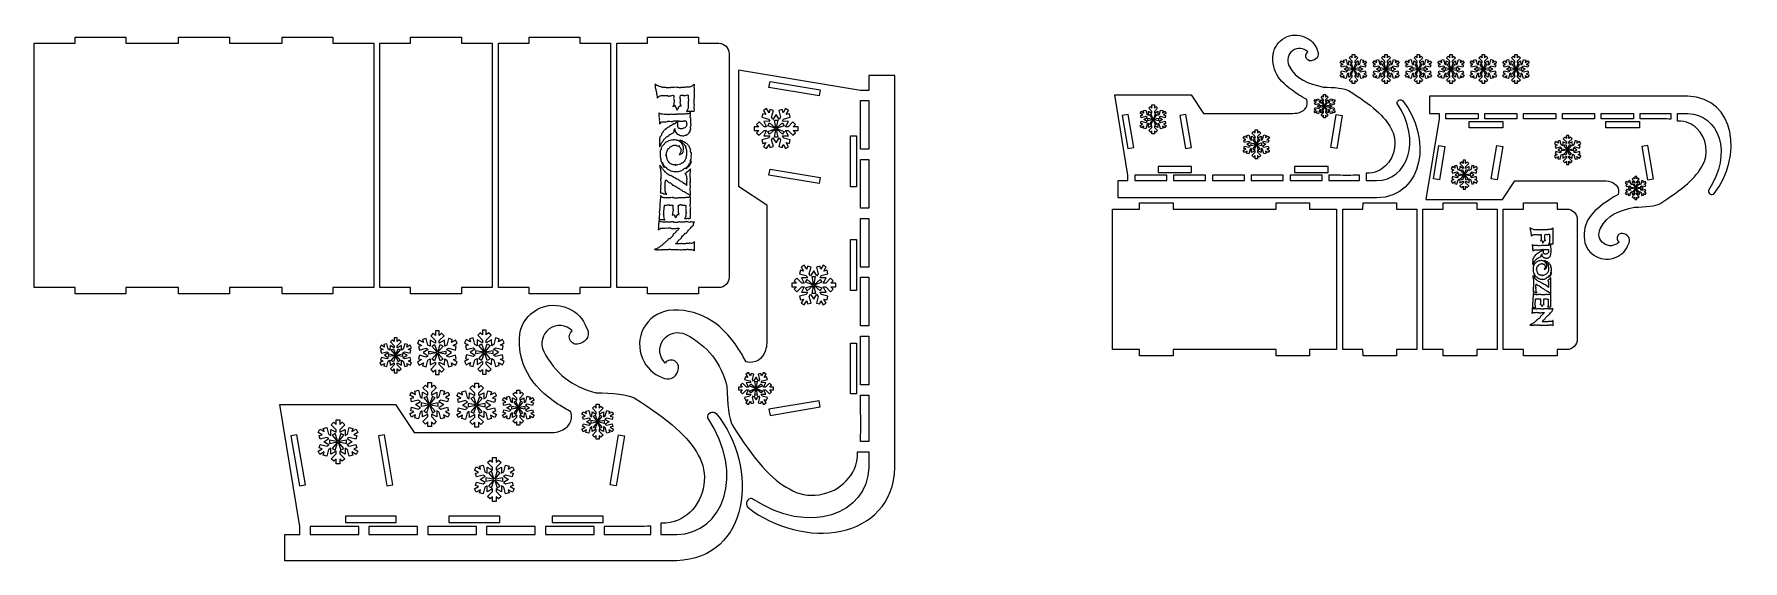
# Model space of a CAD drawing. Header units: millimetres. Extents: x -417 to 423, y -129 to 130.
import ezdxf

# ---------------------------------------------------------------- set-up
doc = ezdxf.new("R2010")
doc.units = ezdxf.units.MM
doc.header["$MEASUREMENT"] = 0
doc.layers.add('Camada 1', color=7, linetype='Continuous')

msp = doc.modelspace()

# ---------------------------------------------------------------- linework, layer by layer
at = {"layer": 'Camada 1', "color": 250, "lineweight": 20}
for points, knots in [([(-250.0812, 5.0909), (-250.0812, 5.0909), (-250.0813, 125.0779), (-250.0813, 125.0779), (-250.0813, 125.0779), (-250.0813, 125.0779), (-270.1868, 125.0779), (-270.1868, 125.0779), (-270.1868, 125.0779), (-270.1868, 125.0779), (-270.1868, 128.0779), (-270.1868, 128.0779), (-270.1868, 128.0779), (-270.1868, 128.0779), (-295.1868, 128.0779), (-295.1868, 128.0779), (-295.1868, 128.0779), (-295.1868, 128.0779), (-295.1868, 125.0779), (-295.1868, 125.0779), (-295.1868, 125.0779), (-295.1868, 125.0779), (-321.0433, 125.0779), (-321.0433, 125.0779), (-321.0433, 125.0779), (-321.0433, 125.0779), (-321.0433, 128.0779), (-321.0433, 128.0779), (-321.0433, 128.0779), (-321.0433, 128.0779), (-346.0433, 128.0779), (-346.0433, 128.0779), (-346.0433, 128.0779), (-346.0433, 128.0779), (-346.0433, 125.0779), (-346.0433, 125.0779), (-346.0433, 125.0779), (-346.0433, 125.0779), (-371.8998, 125.0779), (-371.8998, 125.0779), (-371.8998, 125.0779), (-371.8998, 125.0779), (-371.8998, 128.0779), (-371.8998, 128.0779), (-371.8998, 128.0779), (-371.8998, 128.0779), (-396.8998, 128.0779), (-396.8998, 128.0779), (-396.8998, 128.0779), (-396.8998, 128.0779), (-396.8998, 125.0779), (-396.8998, 125.0779), (-396.8998, 125.0779), (-396.8998, 125.0779), (-417.0054, 125.0779), (-417.0054, 125.0779), (-417.0054, 125.0779), (-417.0054, 125.0779), (-417.0054, 5.0779), (-417.0054, 5.0779), (-417.0054, 5.0779), (-417.0054, 5.0779), (-396.8998, 5.0779), (-396.8998, 5.0779), (-396.8998, 5.0779), (-396.8998, 5.0779), (-396.8998, 2.0779), (-396.8998, 2.0779), (-396.8998, 2.0779), (-396.8998, 2.0779), (-371.8998, 2.0779), (-371.8998, 2.0779), (-371.8998, 2.0779), (-371.8998, 2.0779), (-371.8998, 5.0779), (-371.8998, 5.0779), (-371.8998, 5.0779), (-371.8998, 5.0779), (-346.0433, 5.0779), (-346.0433, 5.0779), (-346.0433, 5.0779), (-346.0433, 5.0779), (-346.0433, 2.0779), (-346.0433, 2.0779), (-346.0433, 2.0779), (-346.0433, 2.0779), (-321.0433, 2.0779), (-321.0433, 2.0779), (-321.0433, 2.0779), (-321.0433, 2.0779), (-321.0433, 5.0779), (-321.0433, 5.0779), (-321.0433, 5.0779), (-321.0433, 5.0779), (-295.1868, 5.0779), (-295.1868, 5.0779), (-295.1868, 5.0779), (-295.1868, 5.0779), (-295.1868, 2.0779), (-295.1868, 2.0779), (-295.1868, 2.0779), (-295.1868, 2.0779), (-270.1868, 2.0779), (-270.1868, 2.0779), (-270.1868, 2.0779), (-270.1868, 2.0779), (-270.1868, 5.0779), (-270.1868, 5.0779), (-270.1868, 5.0779), (-270.1868, 5.0779), (-250.0813, 5.0779), (-250.0813, 5.0779), (-250.0813, 5.0779), (-250.0813, 5.0779), (-250.0812, 5.0909), (-250.0812, 5.0909)], [0, 0, 0, 0, 0.03333333, 0.03333333, 0.03333333, 0.03333333, 0.06666667, 0.06666667, 0.06666667, 0.06666667, 0.1, 0.1, 0.1, 0.1, 0.13333333, 0.13333333, 0.13333333, 0.13333333, 0.16666667, 0.16666667, 0.16666667, 0.16666667, 0.2, 0.2, 0.2, 0.2, 0.23333333, 0.23333333, 0.23333333, 0.23333333, 0.26666667, 0.26666667, 0.26666667, 0.26666667, 0.3, 0.3, 0.3, 0.3, 0.33333333, 0.33333333, 0.33333333, 0.33333333, 0.36666667, 0.36666667, 0.36666667, 0.36666667, 0.4, 0.4, 0.4, 0.4, 0.43333333, 0.43333333, 0.43333333, 0.43333333, 0.46666667, 0.46666667, 0.46666667, 0.46666667, 0.5, 0.5, 0.5, 0.5, 0.53333333, 0.53333333, 0.53333333, 0.53333333, 0.56666667, 0.56666667, 0.56666667, 0.56666667, 0.6, 0.6, 0.6, 0.6, 0.63333333, 0.63333333, 0.63333333, 0.63333333, 0.66666667, 0.66666667, 0.66666667, 0.66666667, 0.7, 0.7, 0.7, 0.7, 0.73333333, 0.73333333, 0.73333333, 0.73333333, 0.76666667, 0.76666667, 0.76666667, 0.76666667, 0.8, 0.8, 0.8, 0.8, 0.83333333, 0.83333333, 0.83333333, 0.83333333, 0.86666667, 0.86666667, 0.86666667, 0.86666667, 0.9, 0.9, 0.9, 0.9, 0.93333333, 0.93333333, 0.93333333, 0.93333333, 1, 1, 1, 1]), ([(-247.0813, 125.0779), (-247.0813, 125.0779), (-247.0813, 8.0779), (-247.0813, 8.0779), (-247.0813, 8.0779), (-247.0813, 8.0779), (-247.0812, 5.0909), (-247.0812, 5.0909), (-247.0812, 5.0909), (-247.0812, 5.0909), (-231.9829, 5.0855), (-231.9829, 5.0855), (-231.9829, 5.0855), (-231.9829, 5.0855), (-231.9828, 2.0855), (-231.9828, 2.0855), (-231.9828, 2.0855), (-231.9828, 2.0855), (-206.9829, 2.0852), (-206.9829, 2.0852), (-206.9829, 2.0852), (-206.9829, 2.0852), (-206.9829, 5.0838), (-206.9829, 5.0838), (-206.9829, 5.0838), (-206.9829, 5.0838), (-191.8843, 5.0909), (-191.8843, 5.0909), (-191.8843, 5.0909), (-191.8843, 5.0909), (-191.8844, 125.0713), (-191.8844, 125.0713), (-191.8844, 125.0713), (-191.8844, 125.0713), (-206.9829, 125.0749), (-206.9829, 125.0749), (-206.9829, 125.0749), (-206.9829, 125.0749), (-206.9829, 128.0749), (-206.9829, 128.0749), (-206.9829, 128.0749), (-206.9829, 128.0749), (-231.9829, 128.0751), (-231.9829, 128.0751), (-231.9829, 128.0751), (-231.9829, 128.0751), (-231.9828, 125.0761), (-231.9828, 125.0761), (-231.9828, 125.0761), (-231.9828, 125.0761), (-247.0813, 125.0779), (-247.0813, 125.0779)], [0, 0, 0, 0, 0.07142857, 0.07142857, 0.07142857, 0.07142857, 0.14285714, 0.14285714, 0.14285714, 0.14285714, 0.21428571, 0.21428571, 0.21428571, 0.21428571, 0.28571429, 0.28571429, 0.28571429, 0.28571429, 0.35714286, 0.35714286, 0.35714286, 0.35714286, 0.42857143, 0.42857143, 0.42857143, 0.42857143, 0.5, 0.5, 0.5, 0.5, 0.57142857, 0.57142857, 0.57142857, 0.57142857, 0.64285714, 0.64285714, 0.64285714, 0.64285714, 0.71428571, 0.71428571, 0.71428571, 0.71428571, 0.78571429, 0.78571429, 0.78571429, 0.78571429, 0.85714286, 0.85714286, 0.85714286, 0.85714286, 1, 1, 1, 1]), ([(-188.8844, 125.0713), (-188.8844, 125.0713), (-188.8843, 8.0909), (-188.8843, 8.0909), (-188.8843, 8.0909), (-188.8843, 8.0909), (-188.8843, 5.0909), (-188.8843, 5.0909), (-188.8843, 5.0909), (-188.8843, 5.0909), (-173.786, 5.0855), (-173.786, 5.0855), (-173.786, 5.0855), (-173.786, 5.0855), (-173.7859, 2.0855), (-173.7859, 2.0855), (-173.7859, 2.0855), (-173.7859, 2.0855), (-148.786, 2.0852), (-148.786, 2.0852), (-148.786, 2.0852), (-148.786, 2.0852), (-148.786, 5.0838), (-148.786, 5.0838), (-148.786, 5.0838), (-148.786, 5.0838), (-133.6874, 5.0843), (-133.6874, 5.0843), (-133.6874, 5.0843), (-133.6874, 5.0843), (-133.6875, 125.0713), (-133.6875, 125.0713), (-133.6875, 125.0713), (-133.6875, 125.0713), (-148.786, 125.0749), (-148.786, 125.0749), (-148.786, 125.0749), (-148.786, 125.0749), (-148.786, 128.0749), (-148.786, 128.0749), (-148.786, 128.0749), (-148.786, 128.0749), (-173.786, 128.0751), (-173.786, 128.0751), (-173.786, 128.0751), (-173.786, 128.0751), (-173.7859, 125.0761), (-173.7859, 125.0761), (-173.7859, 125.0761), (-173.7859, 125.0761), (-188.8844, 125.0779), (-188.8844, 125.0779), (-188.8844, 125.0779), (-188.8844, 125.0779), (-188.8844, 125.0713), (-188.8844, 125.0713)], [0, 0, 0, 0, 0.06666667, 0.06666667, 0.06666667, 0.06666667, 0.13333333, 0.13333333, 0.13333333, 0.13333333, 0.2, 0.2, 0.2, 0.2, 0.26666667, 0.26666667, 0.26666667, 0.26666667, 0.33333333, 0.33333333, 0.33333333, 0.33333333, 0.4, 0.4, 0.4, 0.4, 0.46666667, 0.46666667, 0.46666667, 0.46666667, 0.53333333, 0.53333333, 0.53333333, 0.53333333, 0.6, 0.6, 0.6, 0.6, 0.66666667, 0.66666667, 0.66666667, 0.66666667, 0.73333333, 0.73333333, 0.73333333, 0.73333333, 0.8, 0.8, 0.8, 0.8, 0.86666667, 0.86666667, 0.86666667, 0.86666667, 1, 1, 1, 1]), ([(-130.6875, 125.0713), (-130.6875, 125.0713), (-130.6874, 8.0843), (-130.6874, 8.0843), (-130.6874, 8.0843), (-130.6874, 8.0843), (-130.6874, 5.0843), (-130.6874, 5.0843), (-130.6874, 5.0843), (-130.6874, 5.0843), (-115.5891, 5.0788), (-115.5891, 5.0788), (-115.5891, 5.0788), (-115.5891, 5.0788), (-115.589, 2.0789), (-115.589, 2.0789), (-115.589, 2.0789), (-115.589, 2.0789), (-90.5891, 2.0786), (-90.5891, 2.0786), (-90.5891, 2.0786), (-90.5891, 2.0786), (-90.5891, 5.0772), (-90.5891, 5.0772), (-90.5891, 5.0772), (-90.5891, 5.0772), (-80.4906, 5.0754), (-80.4906, 5.0754), (-80.4906, 5.0754), (-77.7291, 5.0755), (-75.4906, 7.314), (-75.4907, 10.0755), (-75.4907, 10.0755), (-75.4907, 10.0755), (-75.4907, 120.0658), (-75.4907, 120.0658), (-75.4907, 120.0658), (-75.4907, 122.8273), (-77.7292, 125.0658), (-80.4907, 125.0658), (-80.4907, 125.0658), (-80.4907, 125.0658), (-90.5891, 125.0683), (-90.5891, 125.0683), (-90.5891, 125.0683), (-90.5891, 125.0683), (-90.5891, 128.0683), (-90.5891, 128.0683), (-90.5891, 128.0683), (-90.5891, 128.0683), (-115.5891, 128.0685), (-115.5891, 128.0685), (-115.5891, 128.0685), (-115.5891, 128.0685), (-115.589, 125.0695), (-115.589, 125.0695), (-115.589, 125.0695), (-115.589, 125.0695), (-130.6875, 125.0713), (-130.6875, 125.0713)], [0, 0, 0, 0, 0.0625, 0.0625, 0.0625, 0.0625, 0.125, 0.125, 0.125, 0.125, 0.1875, 0.1875, 0.1875, 0.1875, 0.25, 0.25, 0.25, 0.25, 0.3125, 0.3125, 0.3125, 0.3125, 0.375, 0.375, 0.375, 0.375, 0.4375, 0.4375, 0.4375, 0.4375, 0.5, 0.5, 0.5, 0.5, 0.5625, 0.5625, 0.5625, 0.5625, 0.625, 0.625, 0.625, 0.625, 0.6875, 0.6875, 0.6875, 0.6875, 0.75, 0.75, 0.75, 0.75, 0.8125, 0.8125, 0.8125, 0.8125, 0.875, 0.875, 0.875, 0.875, 1, 1, 1, 1]), ([(237.6903, 57.6177), (237.6903, 57.6177), (237.6903, 61.2735), (237.6903, 61.2735), (237.6903, 61.2735), (242.0505, 61.091), (244.9434, 62.8613), (247.1435, 64.8945), (247.1435, 64.8945), (251.9189, 69.3076), (253.368, 77.7388), (249.7246, 83.3363), (249.7246, 83.3363), (247.0392, 88.8255), (240.1176, 95.003), (228.9596, 101.869), (228.9596, 101.869), (227.2863, 102.928), (221.8282, 103.499), (216.5453, 103.5821), (216.5453, 103.5821), (208.915, 105.4431), (203.2912, 107.0815), (199.6736, 114.1496), (199.6736, 114.1496), (198.3932, 116.6816), (199.1475, 119.7691), (201.451, 121.4255), (201.451, 121.4255), (203.7545, 123.0819), (206.9214, 122.8143), (208.9141, 120.7945), (208.9141, 120.7945), (207.9047, 120.0362), (207.651, 118.6279), (208.3323, 117.5651), (208.3323, 117.5651), (209.0136, 116.5023), (210.3993, 116.1447), (211.5098, 116.7453), (211.5098, 116.7453), (212.5651, 116.9678), (213.4435, 117.6957), (213.8583, 118.6913), (213.8583, 118.6913), (214.273, 119.6867), (214.1715, 120.8228), (213.5862, 121.7289), (213.5862, 121.7289), (212.5855, 124.6563), (210.3438, 126.9929), (207.4605, 128.1143), (207.4605, 128.1143), (204.3108, 129.5314), (200.6821, 129.4093), (197.6347, 127.784), (197.6347, 127.784), (194.5873, 126.1589), (192.4646, 123.2134), (191.8866, 119.8082), (191.8866, 119.8082), (191.0168, 110.6063), (195.1876, 105.8221), (204.3991, 99.8041), (204.3991, 99.8041), (205.6697, 98.974), (207.0363, 98.1741), (208.4987, 97.4046), (208.4987, 97.4046), (209.3393, 94.3614), (207.6943, 92.0419), (204.8567, 91.1069), (204.8567, 91.1069), (203.2524, 90.5782), (201.7818, 90.656), (200.135, 90.656), (200.135, 90.656), (200.135, 90.656), (157.6696, 90.656), (157.6696, 90.656), (157.6696, 90.656), (157.6696, 90.656), (151.581, 99.8041), (151.581, 99.8041), (151.581, 99.8041), (151.581, 99.8041), (142.4173, 99.8041), (142.4173, 99.8041), (142.4173, 99.8041), (142.4173, 99.8041), (114.0401, 99.8041), (114.0401, 99.8041), (114.0401, 99.8041), (114.0401, 99.8041), (120.5692, 60.2315), (120.5692, 60.2315), (120.5692, 60.2315), (120.5692, 60.2315), (120.5692, 57.6177), (120.5692, 57.6177), (120.5692, 57.6177), (120.5692, 57.6177), (115.7386, 57.6177), (115.7386, 57.6177), (115.7386, 57.6177), (115.7386, 57.6177), (115.7386, 49.0969), (115.7386, 49.0969), (115.7386, 49.0969), (115.7386, 49.0969), (242.7802, 49.0969), (242.7802, 49.0969), (242.7802, 49.0969), (266.464, 49.9188), (269.7698, 79.1133), (255.6314, 96.8696), (255.6314, 96.8696), (255.1197, 97.3352), (254.3744, 97.4382), (253.7556, 97.1289), (253.7556, 97.1289), (253.1369, 96.8195), (252.7721, 96.1615), (252.8376, 95.4728), (252.8376, 95.4728), (265.2399, 76.9582), (257.8366, 57.9142), (242.7802, 57.6177), (242.7802, 57.6177), (242.7802, 57.6177), (237.6903, 57.6177), (237.6903, 57.6177)], [0, 0, 0, 0, 0.02941176, 0.02941176, 0.02941176, 0.02941176, 0.05882353, 0.05882353, 0.05882353, 0.05882353, 0.08823529, 0.08823529, 0.08823529, 0.08823529, 0.11764706, 0.11764706, 0.11764706, 0.11764706, 0.14705882, 0.14705882, 0.14705882, 0.14705882, 0.17647059, 0.17647059, 0.17647059, 0.17647059, 0.20588235, 0.20588235, 0.20588235, 0.20588235, 0.23529412, 0.23529412, 0.23529412, 0.23529412, 0.26470588, 0.26470588, 0.26470588, 0.26470588, 0.29411765, 0.29411765, 0.29411765, 0.29411765, 0.32352941, 0.32352941, 0.32352941, 0.32352941, 0.35294118, 0.35294118, 0.35294118, 0.35294118, 0.38235294, 0.38235294, 0.38235294, 0.38235294, 0.41176471, 0.41176471, 0.41176471, 0.41176471, 0.44117647, 0.44117647, 0.44117647, 0.44117647, 0.47058824, 0.47058824, 0.47058824, 0.47058824, 0.5, 0.5, 0.5, 0.5, 0.52941176, 0.52941176, 0.52941176, 0.52941176, 0.55882353, 0.55882353, 0.55882353, 0.55882353, 0.58823529, 0.58823529, 0.58823529, 0.58823529, 0.61764706, 0.61764706, 0.61764706, 0.61764706, 0.64705882, 0.64705882, 0.64705882, 0.64705882, 0.67647059, 0.67647059, 0.67647059, 0.67647059, 0.70588235, 0.70588235, 0.70588235, 0.70588235, 0.73529412, 0.73529412, 0.73529412, 0.73529412, 0.76470588, 0.76470588, 0.76470588, 0.76470588, 0.79411765, 0.79411765, 0.79411765, 0.79411765, 0.82352941, 0.82352941, 0.82352941, 0.82352941, 0.85294118, 0.85294118, 0.85294118, 0.85294118, 0.88235294, 0.88235294, 0.88235294, 0.88235294, 0.91176471, 0.91176471, 0.91176471, 0.91176471, 0.94117647, 0.94117647, 0.94117647, 0.94117647, 1, 1, 1, 1]), ([(229.0138, 110.3579), (229.0138, 110.3579), (229.0743, 108.417), (229.0743, 108.417), (229.0743, 108.417), (229.0743, 108.417), (230.7853, 109.3352), (230.7853, 109.3352), (230.7853, 109.3352), (230.7853, 109.3352), (230.7853, 108.5172), (230.7853, 108.5172), (230.7853, 108.5172), (230.7853, 108.5172), (229.2035, 106.9354), (229.2035, 106.9354), (229.2035, 106.9354), (229.2035, 106.9354), (230.0435, 106.0955), (230.0435, 106.0955), (230.0435, 106.0955), (230.0435, 106.0955), (230.7853, 106.8373), (230.7853, 106.8373), (230.7853, 106.8373), (230.7853, 106.8373), (230.7853, 105.2851), (230.7853, 105.2851), (230.7853, 105.2851), (230.7853, 105.2851), (231.9732, 105.2851), (231.9732, 105.2851), (231.9732, 105.2851), (231.9732, 105.2851), (231.9732, 106.8373), (231.9732, 106.8373), (231.9732, 106.8373), (231.9732, 106.8373), (232.715, 106.0955), (232.715, 106.0955), (232.715, 106.0955), (232.715, 106.0955), (233.555, 106.9354), (233.555, 106.9354), (233.555, 106.9354), (233.555, 106.9354), (231.9732, 108.5172), (231.9732, 108.5172), (231.9732, 108.5172), (231.9732, 108.5172), (231.9732, 109.3352), (231.9732, 109.3352), (231.9732, 109.3352), (231.9732, 109.3352), (233.6842, 108.4171), (233.6842, 108.4171), (233.6842, 108.4171), (233.6842, 108.4171), (233.7446, 110.3579), (233.7446, 110.3579), (233.7446, 110.3579), (233.7446, 110.3579), (234.453, 109.949), (234.453, 109.949), (234.453, 109.949), (234.453, 109.949), (235.032, 107.7881), (235.032, 107.7881), (235.032, 107.7881), (235.032, 107.7881), (236.1794, 108.0956), (236.1794, 108.0956), (236.1794, 108.0956), (236.1794, 108.0956), (235.9078, 109.109), (235.9078, 109.109), (235.9078, 109.109), (235.9078, 109.109), (237.2521, 108.3329), (237.2521, 108.3329), (237.2521, 108.3329), (237.2521, 108.3329), (237.846, 109.3616), (237.846, 109.3616), (237.846, 109.3616), (237.846, 109.3616), (236.5018, 110.1377), (236.5018, 110.1377), (236.5018, 110.1377), (236.5018, 110.1377), (237.5152, 110.4093), (237.5152, 110.4093), (237.5152, 110.4093), (237.5152, 110.4093), (237.2077, 111.5567), (237.2077, 111.5567), (237.2077, 111.5567), (237.2077, 111.5567), (235.0469, 110.9777), (235.0469, 110.9777), (235.0469, 110.9777), (235.0469, 110.9777), (234.3385, 111.3867), (234.3385, 111.3867), (234.3385, 111.3867), (234.3385, 111.3867), (235.9891, 112.4094), (235.9891, 112.4094), (235.9891, 112.4094), (235.9891, 112.4094), (234.3385, 113.4322), (234.3385, 113.4322), (234.3385, 113.4322), (234.3385, 113.4322), (235.0469, 113.8411), (235.0469, 113.8411), (235.0469, 113.8411), (235.0469, 113.8411), (237.2077, 113.2621), (237.2077, 113.2621), (237.2077, 113.2621), (237.2077, 113.2621), (237.5152, 114.4095), (237.5152, 114.4095), (237.5152, 114.4095), (237.5152, 114.4095), (236.5018, 114.6811), (236.5018, 114.6811), (236.5018, 114.6811), (236.5018, 114.6811), (237.846, 115.4572), (237.846, 115.4572), (237.846, 115.4572), (237.846, 115.4572), (237.2521, 116.4859), (237.2521, 116.4859), (237.2521, 116.4859), (237.2521, 116.4859), (235.9078, 115.7098), (235.9078, 115.7098), (235.9078, 115.7098), (235.9078, 115.7098), (236.1794, 116.7232), (236.1794, 116.7232), (236.1794, 116.7232), (236.1794, 116.7232), (235.032, 117.0307), (235.032, 117.0307), (235.032, 117.0307), (235.032, 117.0307), (234.453, 114.8698), (234.453, 114.8698), (234.453, 114.8698), (234.453, 114.8698), (233.7446, 114.4609), (233.7446, 114.4609), (233.7446, 114.4609), (233.7446, 114.4609), (233.6842, 116.4017), (233.6842, 116.4017), (233.6842, 116.4017), (233.6842, 116.4017), (231.9732, 115.4836), (231.9732, 115.4836), (231.9732, 115.4836), (231.9732, 115.4836), (231.9732, 116.3016), (231.9732, 116.3016), (231.9732, 116.3016), (231.9732, 116.3016), (233.555, 117.8834), (233.555, 117.8834), (233.555, 117.8834), (233.555, 117.8834), (232.715, 118.7233), (232.715, 118.7233), (232.715, 118.7233), (232.715, 118.7233), (231.9732, 117.9815), (231.9732, 117.9815), (231.9732, 117.9815), (231.9732, 117.9815), (231.9732, 119.5337), (231.9732, 119.5337), (231.9732, 119.5337), (231.9732, 119.5337), (230.7853, 119.5337), (230.7853, 119.5337), (230.7853, 119.5337), (230.7853, 119.5337), (230.7853, 117.9815), (230.7853, 117.9815), (230.7853, 117.9815), (230.7853, 117.9815), (230.0435, 118.7233), (230.0435, 118.7233), (230.0435, 118.7233), (230.0435, 118.7233), (229.2035, 117.8834), (229.2035, 117.8834), (229.2035, 117.8834), (229.2035, 117.8834), (230.7853, 116.3016), (230.7853, 116.3016), (230.7853, 116.3016), (230.7853, 116.3016), (230.7853, 115.4836), (230.7853, 115.4836), (230.7853, 115.4836), (230.7853, 115.4836), (229.0743, 116.4017), (229.0743, 116.4017), (229.0743, 116.4017), (229.0743, 116.4017), (229.0138, 114.4609), (229.0138, 114.4609), (229.0138, 114.4609), (229.0138, 114.4609), (228.3055, 114.8698), (228.3055, 114.8698), (228.3055, 114.8698), (228.3055, 114.8698), (227.7265, 117.0307), (227.7265, 117.0307), (227.7265, 117.0307), (227.7265, 117.0307), (226.5791, 116.7232), (226.5791, 116.7232), (226.5791, 116.7232), (226.5791, 116.7232), (226.8506, 115.7098), (226.8506, 115.7098), (226.8506, 115.7098), (226.8506, 115.7098), (225.5064, 116.4859), (225.5064, 116.4859), (225.5064, 116.4859), (225.5064, 116.4859), (224.9125, 115.4572), (224.9125, 115.4572), (224.9125, 115.4572), (224.9125, 115.4572), (226.2567, 114.6811), (226.2567, 114.6811), (226.2567, 114.6811), (226.2567, 114.6811), (225.2433, 114.4095), (225.2433, 114.4095), (225.2433, 114.4095), (225.2433, 114.4095), (225.5508, 113.2621), (225.5508, 113.2621), (225.5508, 113.2621), (225.5508, 113.2621), (227.7116, 113.8411), (227.7116, 113.8411), (227.7116, 113.8411), (227.7116, 113.8411), (228.42, 113.4321), (228.42, 113.4321), (228.42, 113.4321), (228.42, 113.4321), (226.7693, 112.4094), (226.7693, 112.4094), (226.7693, 112.4094), (226.7693, 112.4094), (228.42, 111.3866), (228.42, 111.3866), (228.42, 111.3866), (228.42, 111.3866), (227.7116, 110.9777), (227.7116, 110.9777), (227.7116, 110.9777), (227.7116, 110.9777), (225.5508, 111.5567), (225.5508, 111.5567), (225.5508, 111.5567), (225.5508, 111.5567), (225.2433, 110.4093), (225.2433, 110.4093), (225.2433, 110.4093), (225.2433, 110.4093), (226.2567, 110.1377), (226.2567, 110.1377), (226.2567, 110.1377), (226.2567, 110.1377), (224.9125, 109.3616), (224.9125, 109.3616), (224.9125, 109.3616), (224.9125, 109.3616), (225.5064, 108.3329), (225.5064, 108.3329), (225.5064, 108.3329), (225.5064, 108.3329), (226.8506, 109.109), (226.8506, 109.109), (226.8506, 109.109), (226.8506, 109.109), (226.5791, 108.0956), (226.5791, 108.0956), (226.5791, 108.0956), (226.5791, 108.0956), (227.7265, 107.7881), (227.7265, 107.7881), (227.7265, 107.7881), (227.7265, 107.7881), (228.3055, 109.949), (228.3055, 109.949), (228.3055, 109.949), (228.3055, 109.949), (229.0138, 110.3579), (229.0138, 110.3579)], [0, 0, 0, 0, 0.01265823, 0.01265823, 0.01265823, 0.01265823, 0.02531646, 0.02531646, 0.02531646, 0.02531646, 0.03797468, 0.03797468, 0.03797468, 0.03797468, 0.05063291, 0.05063291, 0.05063291, 0.05063291, 0.06329114, 0.06329114, 0.06329114, 0.06329114, 0.07594937, 0.07594937, 0.07594937, 0.07594937, 0.08860759, 0.08860759, 0.08860759, 0.08860759, 0.10126582, 0.10126582, 0.10126582, 0.10126582, 0.11392405, 0.11392405, 0.11392405, 0.11392405, 0.12658228, 0.12658228, 0.12658228, 0.12658228, 0.13924051, 0.13924051, 0.13924051, 0.13924051, 0.15189873, 0.15189873, 0.15189873, 0.15189873, 0.16455696, 0.16455696, 0.16455696, 0.16455696, 0.17721519, 0.17721519, 0.17721519, 0.17721519, 0.18987342, 0.18987342, 0.18987342, 0.18987342, 0.20253165, 0.20253165, 0.20253165, 0.20253165, 0.21518987, 0.21518987, 0.21518987, 0.21518987, 0.2278481, 0.2278481, 0.2278481, 0.2278481, 0.24050633, 0.24050633, 0.24050633, 0.24050633, 0.25316456, 0.25316456, 0.25316456, 0.25316456, 0.26582278, 0.26582278, 0.26582278, 0.26582278, 0.27848101, 0.27848101, 0.27848101, 0.27848101, 0.29113924, 0.29113924, 0.29113924, 0.29113924, 0.30379747, 0.30379747, 0.30379747, 0.30379747, 0.3164557, 0.3164557, 0.3164557, 0.3164557, 0.32911392, 0.32911392, 0.32911392, 0.32911392, 0.34177215, 0.34177215, 0.34177215, 0.34177215, 0.35443038, 0.35443038, 0.35443038, 0.35443038, 0.36708861, 0.36708861, 0.36708861, 0.36708861, 0.37974684, 0.37974684, 0.37974684, 0.37974684, 0.39240506, 0.39240506, 0.39240506, 0.39240506, 0.40506329, 0.40506329, 0.40506329, 0.40506329, 0.41772152, 0.41772152, 0.41772152, 0.41772152, 0.43037975, 0.43037975, 0.43037975, 0.43037975, 0.44303797, 0.44303797, 0.44303797, 0.44303797, 0.4556962, 0.4556962, 0.4556962, 0.4556962, 0.46835443, 0.46835443, 0.46835443, 0.46835443, 0.48101266, 0.48101266, 0.48101266, 0.48101266, 0.49367089, 0.49367089, 0.49367089, 0.49367089, 0.50632911, 0.50632911, 0.50632911, 0.50632911, 0.51898734, 0.51898734, 0.51898734, 0.51898734, 0.53164557, 0.53164557, 0.53164557, 0.53164557, 0.5443038, 0.5443038, 0.5443038, 0.5443038, 0.55696203, 0.55696203, 0.55696203, 0.55696203, 0.56962025, 0.56962025, 0.56962025, 0.56962025, 0.58227848, 0.58227848, 0.58227848, 0.58227848, 0.59493671, 0.59493671, 0.59493671, 0.59493671, 0.60759494, 0.60759494, 0.60759494, 0.60759494, 0.62025316, 0.62025316, 0.62025316, 0.62025316, 0.63291139, 0.63291139, 0.63291139, 0.63291139, 0.64556962, 0.64556962, 0.64556962, 0.64556962, 0.65822785, 0.65822785, 0.65822785, 0.65822785, 0.67088608, 0.67088608, 0.67088608, 0.67088608, 0.6835443, 0.6835443, 0.6835443, 0.6835443, 0.69620253, 0.69620253, 0.69620253, 0.69620253, 0.70886076, 0.70886076, 0.70886076, 0.70886076, 0.72151899, 0.72151899, 0.72151899, 0.72151899, 0.73417722, 0.73417722, 0.73417722, 0.73417722, 0.74683544, 0.74683544, 0.74683544, 0.74683544, 0.75949367, 0.75949367, 0.75949367, 0.75949367, 0.7721519, 0.7721519, 0.7721519, 0.7721519, 0.78481013, 0.78481013, 0.78481013, 0.78481013, 0.79746835, 0.79746835, 0.79746835, 0.79746835, 0.81012658, 0.81012658, 0.81012658, 0.81012658, 0.82278481, 0.82278481, 0.82278481, 0.82278481, 0.83544304, 0.83544304, 0.83544304, 0.83544304, 0.84810127, 0.84810127, 0.84810127, 0.84810127, 0.86075949, 0.86075949, 0.86075949, 0.86075949, 0.87341772, 0.87341772, 0.87341772, 0.87341772, 0.88607595, 0.88607595, 0.88607595, 0.88607595, 0.89873418, 0.89873418, 0.89873418, 0.89873418, 0.91139241, 0.91139241, 0.91139241, 0.91139241, 0.92405063, 0.92405063, 0.92405063, 0.92405063, 0.93670886, 0.93670886, 0.93670886, 0.93670886, 0.94936709, 0.94936709, 0.94936709, 0.94936709, 0.96202532, 0.96202532, 0.96202532, 0.96202532, 0.97468354, 0.97468354, 0.97468354, 0.97468354, 1, 1, 1, 1]), ([(244.9804, 110.3579), (244.9804, 110.3579), (245.0409, 108.417), (245.0409, 108.417), (245.0409, 108.417), (245.0409, 108.417), (246.7519, 109.3352), (246.7519, 109.3352), (246.7519, 109.3352), (246.7519, 109.3352), (246.7519, 108.5172), (246.7519, 108.5172), (246.7519, 108.5172), (246.7519, 108.5172), (245.1701, 106.9354), (245.1701, 106.9354), (245.1701, 106.9354), (245.1701, 106.9354), (246.0101, 106.0955), (246.0101, 106.0955), (246.0101, 106.0955), (246.0101, 106.0955), (246.7519, 106.8373), (246.7519, 106.8373), (246.7519, 106.8373), (246.7519, 106.8373), (246.7519, 105.2851), (246.7519, 105.2851), (246.7519, 105.2851), (246.7519, 105.2851), (247.9398, 105.2851), (247.9398, 105.2851), (247.9398, 105.2851), (247.9398, 105.2851), (247.9398, 106.8373), (247.9398, 106.8373), (247.9398, 106.8373), (247.9398, 106.8373), (248.6816, 106.0955), (248.6816, 106.0955), (248.6816, 106.0955), (248.6816, 106.0955), (249.5216, 106.9354), (249.5216, 106.9354), (249.5216, 106.9354), (249.5216, 106.9354), (247.9398, 108.5172), (247.9398, 108.5172), (247.9398, 108.5172), (247.9398, 108.5172), (247.9398, 109.3352), (247.9398, 109.3352), (247.9398, 109.3352), (247.9398, 109.3352), (249.6508, 108.4171), (249.6508, 108.4171), (249.6508, 108.4171), (249.6508, 108.4171), (249.7112, 110.3579), (249.7112, 110.3579), (249.7112, 110.3579), (249.7112, 110.3579), (250.4196, 109.949), (250.4196, 109.949), (250.4196, 109.949), (250.4196, 109.949), (250.9986, 107.7881), (250.9986, 107.7881), (250.9986, 107.7881), (250.9986, 107.7881), (252.146, 108.0956), (252.146, 108.0956), (252.146, 108.0956), (252.146, 108.0956), (251.8744, 109.109), (251.8744, 109.109), (251.8744, 109.109), (251.8744, 109.109), (253.2187, 108.3329), (253.2187, 108.3329), (253.2187, 108.3329), (253.2187, 108.3329), (253.8126, 109.3616), (253.8126, 109.3616), (253.8126, 109.3616), (253.8126, 109.3616), (252.4684, 110.1377), (252.4684, 110.1377), (252.4684, 110.1377), (252.4684, 110.1377), (253.4818, 110.4093), (253.4818, 110.4093), (253.4818, 110.4093), (253.4818, 110.4093), (253.1743, 111.5567), (253.1743, 111.5567), (253.1743, 111.5567), (253.1743, 111.5567), (251.0135, 110.9777), (251.0135, 110.9777), (251.0135, 110.9777), (251.0135, 110.9777), (250.3051, 111.3867), (250.3051, 111.3867), (250.3051, 111.3867), (250.3051, 111.3867), (251.9557, 112.4094), (251.9557, 112.4094), (251.9557, 112.4094), (251.9557, 112.4094), (250.3051, 113.4322), (250.3051, 113.4322), (250.3051, 113.4322), (250.3051, 113.4322), (251.0135, 113.8411), (251.0135, 113.8411), (251.0135, 113.8411), (251.0135, 113.8411), (253.1743, 113.2621), (253.1743, 113.2621), (253.1743, 113.2621), (253.1743, 113.2621), (253.4818, 114.4095), (253.4818, 114.4095), (253.4818, 114.4095), (253.4818, 114.4095), (252.4684, 114.6811), (252.4684, 114.6811), (252.4684, 114.6811), (252.4684, 114.6811), (253.8126, 115.4572), (253.8126, 115.4572), (253.8126, 115.4572), (253.8126, 115.4572), (253.2187, 116.4859), (253.2187, 116.4859), (253.2187, 116.4859), (253.2187, 116.4859), (251.8744, 115.7098), (251.8744, 115.7098), (251.8744, 115.7098), (251.8744, 115.7098), (252.146, 116.7232), (252.146, 116.7232), (252.146, 116.7232), (252.146, 116.7232), (250.9986, 117.0307), (250.9986, 117.0307), (250.9986, 117.0307), (250.9986, 117.0307), (250.4196, 114.8698), (250.4196, 114.8698), (250.4196, 114.8698), (250.4196, 114.8698), (249.7112, 114.4609), (249.7112, 114.4609), (249.7112, 114.4609), (249.7112, 114.4609), (249.6508, 116.4017), (249.6508, 116.4017), (249.6508, 116.4017), (249.6508, 116.4017), (247.9398, 115.4836), (247.9398, 115.4836), (247.9398, 115.4836), (247.9398, 115.4836), (247.9398, 116.3016), (247.9398, 116.3016), (247.9398, 116.3016), (247.9398, 116.3016), (249.5216, 117.8834), (249.5216, 117.8834), (249.5216, 117.8834), (249.5216, 117.8834), (248.6816, 118.7233), (248.6816, 118.7233), (248.6816, 118.7233), (248.6816, 118.7233), (247.9398, 117.9815), (247.9398, 117.9815), (247.9398, 117.9815), (247.9398, 117.9815), (247.9398, 119.5337), (247.9398, 119.5337), (247.9398, 119.5337), (247.9398, 119.5337), (246.7519, 119.5337), (246.7519, 119.5337), (246.7519, 119.5337), (246.7519, 119.5337), (246.7519, 117.9815), (246.7519, 117.9815), (246.7519, 117.9815), (246.7519, 117.9815), (246.0101, 118.7233), (246.0101, 118.7233), (246.0101, 118.7233), (246.0101, 118.7233), (245.1701, 117.8834), (245.1701, 117.8834), (245.1701, 117.8834), (245.1701, 117.8834), (246.7519, 116.3016), (246.7519, 116.3016), (246.7519, 116.3016), (246.7519, 116.3016), (246.7519, 115.4836), (246.7519, 115.4836), (246.7519, 115.4836), (246.7519, 115.4836), (245.0409, 116.4017), (245.0409, 116.4017), (245.0409, 116.4017), (245.0409, 116.4017), (244.9804, 114.4609), (244.9804, 114.4609), (244.9804, 114.4609), (244.9804, 114.4609), (244.2721, 114.8698), (244.2721, 114.8698), (244.2721, 114.8698), (244.2721, 114.8698), (243.6931, 117.0307), (243.6931, 117.0307), (243.6931, 117.0307), (243.6931, 117.0307), (242.5457, 116.7232), (242.5457, 116.7232), (242.5457, 116.7232), (242.5457, 116.7232), (242.8172, 115.7098), (242.8172, 115.7098), (242.8172, 115.7098), (242.8172, 115.7098), (241.473, 116.4859), (241.473, 116.4859), (241.473, 116.4859), (241.473, 116.4859), (240.8791, 115.4572), (240.8791, 115.4572), (240.8791, 115.4572), (240.8791, 115.4572), (242.2233, 114.6811), (242.2233, 114.6811), (242.2233, 114.6811), (242.2233, 114.6811), (241.2099, 114.4095), (241.2099, 114.4095), (241.2099, 114.4095), (241.2099, 114.4095), (241.5174, 113.2621), (241.5174, 113.2621), (241.5174, 113.2621), (241.5174, 113.2621), (243.6782, 113.8411), (243.6782, 113.8411), (243.6782, 113.8411), (243.6782, 113.8411), (244.3866, 113.4321), (244.3866, 113.4321), (244.3866, 113.4321), (244.3866, 113.4321), (242.7359, 112.4094), (242.7359, 112.4094), (242.7359, 112.4094), (242.7359, 112.4094), (244.3866, 111.3866), (244.3866, 111.3866), (244.3866, 111.3866), (244.3866, 111.3866), (243.6782, 110.9777), (243.6782, 110.9777), (243.6782, 110.9777), (243.6782, 110.9777), (241.5174, 111.5567), (241.5174, 111.5567), (241.5174, 111.5567), (241.5174, 111.5567), (241.2099, 110.4093), (241.2099, 110.4093), (241.2099, 110.4093), (241.2099, 110.4093), (242.2233, 110.1377), (242.2233, 110.1377), (242.2233, 110.1377), (242.2233, 110.1377), (240.8791, 109.3616), (240.8791, 109.3616), (240.8791, 109.3616), (240.8791, 109.3616), (241.473, 108.3329), (241.473, 108.3329), (241.473, 108.3329), (241.473, 108.3329), (242.8172, 109.109), (242.8172, 109.109), (242.8172, 109.109), (242.8172, 109.109), (242.5457, 108.0956), (242.5457, 108.0956), (242.5457, 108.0956), (242.5457, 108.0956), (243.6931, 107.7881), (243.6931, 107.7881), (243.6931, 107.7881), (243.6931, 107.7881), (244.2721, 109.949), (244.2721, 109.949), (244.2721, 109.949), (244.2721, 109.949), (244.9804, 110.3579), (244.9804, 110.3579)], [0, 0, 0, 0, 0.01265823, 0.01265823, 0.01265823, 0.01265823, 0.02531646, 0.02531646, 0.02531646, 0.02531646, 0.03797468, 0.03797468, 0.03797468, 0.03797468, 0.05063291, 0.05063291, 0.05063291, 0.05063291, 0.06329114, 0.06329114, 0.06329114, 0.06329114, 0.07594937, 0.07594937, 0.07594937, 0.07594937, 0.08860759, 0.08860759, 0.08860759, 0.08860759, 0.10126582, 0.10126582, 0.10126582, 0.10126582, 0.11392405, 0.11392405, 0.11392405, 0.11392405, 0.12658228, 0.12658228, 0.12658228, 0.12658228, 0.13924051, 0.13924051, 0.13924051, 0.13924051, 0.15189873, 0.15189873, 0.15189873, 0.15189873, 0.16455696, 0.16455696, 0.16455696, 0.16455696, 0.17721519, 0.17721519, 0.17721519, 0.17721519, 0.18987342, 0.18987342, 0.18987342, 0.18987342, 0.20253165, 0.20253165, 0.20253165, 0.20253165, 0.21518987, 0.21518987, 0.21518987, 0.21518987, 0.2278481, 0.2278481, 0.2278481, 0.2278481, 0.24050633, 0.24050633, 0.24050633, 0.24050633, 0.25316456, 0.25316456, 0.25316456, 0.25316456, 0.26582278, 0.26582278, 0.26582278, 0.26582278, 0.27848101, 0.27848101, 0.27848101, 0.27848101, 0.29113924, 0.29113924, 0.29113924, 0.29113924, 0.30379747, 0.30379747, 0.30379747, 0.30379747, 0.3164557, 0.3164557, 0.3164557, 0.3164557, 0.32911392, 0.32911392, 0.32911392, 0.32911392, 0.34177215, 0.34177215, 0.34177215, 0.34177215, 0.35443038, 0.35443038, 0.35443038, 0.35443038, 0.36708861, 0.36708861, 0.36708861, 0.36708861, 0.37974684, 0.37974684, 0.37974684, 0.37974684, 0.39240506, 0.39240506, 0.39240506, 0.39240506, 0.40506329, 0.40506329, 0.40506329, 0.40506329, 0.41772152, 0.41772152, 0.41772152, 0.41772152, 0.43037975, 0.43037975, 0.43037975, 0.43037975, 0.44303797, 0.44303797, 0.44303797, 0.44303797, 0.4556962, 0.4556962, 0.4556962, 0.4556962, 0.46835443, 0.46835443, 0.46835443, 0.46835443, 0.48101266, 0.48101266, 0.48101266, 0.48101266, 0.49367089, 0.49367089, 0.49367089, 0.49367089, 0.50632911, 0.50632911, 0.50632911, 0.50632911, 0.51898734, 0.51898734, 0.51898734, 0.51898734, 0.53164557, 0.53164557, 0.53164557, 0.53164557, 0.5443038, 0.5443038, 0.5443038, 0.5443038, 0.55696203, 0.55696203, 0.55696203, 0.55696203, 0.56962025, 0.56962025, 0.56962025, 0.56962025, 0.58227848, 0.58227848, 0.58227848, 0.58227848, 0.59493671, 0.59493671, 0.59493671, 0.59493671, 0.60759494, 0.60759494, 0.60759494, 0.60759494, 0.62025316, 0.62025316, 0.62025316, 0.62025316, 0.63291139, 0.63291139, 0.63291139, 0.63291139, 0.64556962, 0.64556962, 0.64556962, 0.64556962, 0.65822785, 0.65822785, 0.65822785, 0.65822785, 0.67088608, 0.67088608, 0.67088608, 0.67088608, 0.6835443, 0.6835443, 0.6835443, 0.6835443, 0.69620253, 0.69620253, 0.69620253, 0.69620253, 0.70886076, 0.70886076, 0.70886076, 0.70886076, 0.72151899, 0.72151899, 0.72151899, 0.72151899, 0.73417722, 0.73417722, 0.73417722, 0.73417722, 0.74683544, 0.74683544, 0.74683544, 0.74683544, 0.75949367, 0.75949367, 0.75949367, 0.75949367, 0.7721519, 0.7721519, 0.7721519, 0.7721519, 0.78481013, 0.78481013, 0.78481013, 0.78481013, 0.79746835, 0.79746835, 0.79746835, 0.79746835, 0.81012658, 0.81012658, 0.81012658, 0.81012658, 0.82278481, 0.82278481, 0.82278481, 0.82278481, 0.83544304, 0.83544304, 0.83544304, 0.83544304, 0.84810127, 0.84810127, 0.84810127, 0.84810127, 0.86075949, 0.86075949, 0.86075949, 0.86075949, 0.87341772, 0.87341772, 0.87341772, 0.87341772, 0.88607595, 0.88607595, 0.88607595, 0.88607595, 0.89873418, 0.89873418, 0.89873418, 0.89873418, 0.91139241, 0.91139241, 0.91139241, 0.91139241, 0.92405063, 0.92405063, 0.92405063, 0.92405063, 0.93670886, 0.93670886, 0.93670886, 0.93670886, 0.94936709, 0.94936709, 0.94936709, 0.94936709, 0.96202532, 0.96202532, 0.96202532, 0.96202532, 0.97468354, 0.97468354, 0.97468354, 0.97468354, 1, 1, 1, 1]), ([(260.947, 110.3579), (260.947, 110.3579), (261.0075, 108.417), (261.0075, 108.417), (261.0075, 108.417), (261.0075, 108.417), (262.7185, 109.3352), (262.7185, 109.3352), (262.7185, 109.3352), (262.7185, 109.3352), (262.7185, 108.5172), (262.7185, 108.5172), (262.7185, 108.5172), (262.7185, 108.5172), (261.1367, 106.9354), (261.1367, 106.9354), (261.1367, 106.9354), (261.1367, 106.9354), (261.9767, 106.0955), (261.9767, 106.0955), (261.9767, 106.0955), (261.9767, 106.0955), (262.7185, 106.8373), (262.7185, 106.8373), (262.7185, 106.8373), (262.7185, 106.8373), (262.7185, 105.2851), (262.7185, 105.2851), (262.7185, 105.2851), (262.7185, 105.2851), (263.9064, 105.2851), (263.9064, 105.2851), (263.9064, 105.2851), (263.9064, 105.2851), (263.9064, 106.8373), (263.9064, 106.8373), (263.9064, 106.8373), (263.9064, 106.8373), (264.6482, 106.0955), (264.6482, 106.0955), (264.6482, 106.0955), (264.6482, 106.0955), (265.4882, 106.9354), (265.4882, 106.9354), (265.4882, 106.9354), (265.4882, 106.9354), (263.9064, 108.5172), (263.9064, 108.5172), (263.9064, 108.5172), (263.9064, 108.5172), (263.9064, 109.3352), (263.9064, 109.3352), (263.9064, 109.3352), (263.9064, 109.3352), (265.6174, 108.4171), (265.6174, 108.4171), (265.6174, 108.4171), (265.6174, 108.4171), (265.6778, 110.3579), (265.6778, 110.3579), (265.6778, 110.3579), (265.6778, 110.3579), (266.3862, 109.949), (266.3862, 109.949), (266.3862, 109.949), (266.3862, 109.949), (266.9652, 107.7881), (266.9652, 107.7881), (266.9652, 107.7881), (266.9652, 107.7881), (268.1126, 108.0956), (268.1126, 108.0956), (268.1126, 108.0956), (268.1126, 108.0956), (267.841, 109.109), (267.841, 109.109), (267.841, 109.109), (267.841, 109.109), (269.1853, 108.3329), (269.1853, 108.3329), (269.1853, 108.3329), (269.1853, 108.3329), (269.7792, 109.3616), (269.7792, 109.3616), (269.7792, 109.3616), (269.7792, 109.3616), (268.435, 110.1377), (268.435, 110.1377), (268.435, 110.1377), (268.435, 110.1377), (269.4484, 110.4093), (269.4484, 110.4093), (269.4484, 110.4093), (269.4484, 110.4093), (269.1409, 111.5567), (269.1409, 111.5567), (269.1409, 111.5567), (269.1409, 111.5567), (266.9801, 110.9777), (266.9801, 110.9777), (266.9801, 110.9777), (266.9801, 110.9777), (266.2717, 111.3867), (266.2717, 111.3867), (266.2717, 111.3867), (266.2717, 111.3867), (267.9223, 112.4094), (267.9223, 112.4094), (267.9223, 112.4094), (267.9223, 112.4094), (266.2717, 113.4322), (266.2717, 113.4322), (266.2717, 113.4322), (266.2717, 113.4322), (266.9801, 113.8411), (266.9801, 113.8411), (266.9801, 113.8411), (266.9801, 113.8411), (269.1409, 113.2621), (269.1409, 113.2621), (269.1409, 113.2621), (269.1409, 113.2621), (269.4484, 114.4095), (269.4484, 114.4095), (269.4484, 114.4095), (269.4484, 114.4095), (268.435, 114.6811), (268.435, 114.6811), (268.435, 114.6811), (268.435, 114.6811), (269.7792, 115.4572), (269.7792, 115.4572), (269.7792, 115.4572), (269.7792, 115.4572), (269.1853, 116.4859), (269.1853, 116.4859), (269.1853, 116.4859), (269.1853, 116.4859), (267.841, 115.7098), (267.841, 115.7098), (267.841, 115.7098), (267.841, 115.7098), (268.1126, 116.7232), (268.1126, 116.7232), (268.1126, 116.7232), (268.1126, 116.7232), (266.9652, 117.0307), (266.9652, 117.0307), (266.9652, 117.0307), (266.9652, 117.0307), (266.3862, 114.8698), (266.3862, 114.8698), (266.3862, 114.8698), (266.3862, 114.8698), (265.6778, 114.4609), (265.6778, 114.4609), (265.6778, 114.4609), (265.6778, 114.4609), (265.6174, 116.4017), (265.6174, 116.4017), (265.6174, 116.4017), (265.6174, 116.4017), (263.9064, 115.4836), (263.9064, 115.4836), (263.9064, 115.4836), (263.9064, 115.4836), (263.9064, 116.3016), (263.9064, 116.3016), (263.9064, 116.3016), (263.9064, 116.3016), (265.4882, 117.8834), (265.4882, 117.8834), (265.4882, 117.8834), (265.4882, 117.8834), (264.6482, 118.7233), (264.6482, 118.7233), (264.6482, 118.7233), (264.6482, 118.7233), (263.9064, 117.9815), (263.9064, 117.9815), (263.9064, 117.9815), (263.9064, 117.9815), (263.9064, 119.5337), (263.9064, 119.5337), (263.9064, 119.5337), (263.9064, 119.5337), (262.7185, 119.5337), (262.7185, 119.5337), (262.7185, 119.5337), (262.7185, 119.5337), (262.7185, 117.9815), (262.7185, 117.9815), (262.7185, 117.9815), (262.7185, 117.9815), (261.9767, 118.7233), (261.9767, 118.7233), (261.9767, 118.7233), (261.9767, 118.7233), (261.1367, 117.8834), (261.1367, 117.8834), (261.1367, 117.8834), (261.1367, 117.8834), (262.7185, 116.3016), (262.7185, 116.3016), (262.7185, 116.3016), (262.7185, 116.3016), (262.7185, 115.4836), (262.7185, 115.4836), (262.7185, 115.4836), (262.7185, 115.4836), (261.0075, 116.4017), (261.0075, 116.4017), (261.0075, 116.4017), (261.0075, 116.4017), (260.947, 114.4609), (260.947, 114.4609), (260.947, 114.4609), (260.947, 114.4609), (260.2387, 114.8698), (260.2387, 114.8698), (260.2387, 114.8698), (260.2387, 114.8698), (259.6597, 117.0307), (259.6597, 117.0307), (259.6597, 117.0307), (259.6597, 117.0307), (258.5123, 116.7232), (258.5123, 116.7232), (258.5123, 116.7232), (258.5123, 116.7232), (258.7838, 115.7098), (258.7838, 115.7098), (258.7838, 115.7098), (258.7838, 115.7098), (257.4396, 116.4859), (257.4396, 116.4859), (257.4396, 116.4859), (257.4396, 116.4859), (256.8457, 115.4572), (256.8457, 115.4572), (256.8457, 115.4572), (256.8457, 115.4572), (258.1899, 114.6811), (258.1899, 114.6811), (258.1899, 114.6811), (258.1899, 114.6811), (257.1765, 114.4095), (257.1765, 114.4095), (257.1765, 114.4095), (257.1765, 114.4095), (257.484, 113.2621), (257.484, 113.2621), (257.484, 113.2621), (257.484, 113.2621), (259.6448, 113.8411), (259.6448, 113.8411), (259.6448, 113.8411), (259.6448, 113.8411), (260.3532, 113.4321), (260.3532, 113.4321), (260.3532, 113.4321), (260.3532, 113.4321), (258.7025, 112.4094), (258.7025, 112.4094), (258.7025, 112.4094), (258.7025, 112.4094), (260.3532, 111.3866), (260.3532, 111.3866), (260.3532, 111.3866), (260.3532, 111.3866), (259.6448, 110.9777), (259.6448, 110.9777), (259.6448, 110.9777), (259.6448, 110.9777), (257.484, 111.5567), (257.484, 111.5567), (257.484, 111.5567), (257.484, 111.5567), (257.1765, 110.4093), (257.1765, 110.4093), (257.1765, 110.4093), (257.1765, 110.4093), (258.1899, 110.1377), (258.1899, 110.1377), (258.1899, 110.1377), (258.1899, 110.1377), (256.8457, 109.3616), (256.8457, 109.3616), (256.8457, 109.3616), (256.8457, 109.3616), (257.4396, 108.3329), (257.4396, 108.3329), (257.4396, 108.3329), (257.4396, 108.3329), (258.7838, 109.109), (258.7838, 109.109), (258.7838, 109.109), (258.7838, 109.109), (258.5123, 108.0956), (258.5123, 108.0956), (258.5123, 108.0956), (258.5123, 108.0956), (259.6597, 107.7881), (259.6597, 107.7881), (259.6597, 107.7881), (259.6597, 107.7881), (260.2387, 109.949), (260.2387, 109.949), (260.2387, 109.949), (260.2387, 109.949), (260.947, 110.3579), (260.947, 110.3579)], [0, 0, 0, 0, 0.01265823, 0.01265823, 0.01265823, 0.01265823, 0.02531646, 0.02531646, 0.02531646, 0.02531646, 0.03797468, 0.03797468, 0.03797468, 0.03797468, 0.05063291, 0.05063291, 0.05063291, 0.05063291, 0.06329114, 0.06329114, 0.06329114, 0.06329114, 0.07594937, 0.07594937, 0.07594937, 0.07594937, 0.08860759, 0.08860759, 0.08860759, 0.08860759, 0.10126582, 0.10126582, 0.10126582, 0.10126582, 0.11392405, 0.11392405, 0.11392405, 0.11392405, 0.12658228, 0.12658228, 0.12658228, 0.12658228, 0.13924051, 0.13924051, 0.13924051, 0.13924051, 0.15189873, 0.15189873, 0.15189873, 0.15189873, 0.16455696, 0.16455696, 0.16455696, 0.16455696, 0.17721519, 0.17721519, 0.17721519, 0.17721519, 0.18987342, 0.18987342, 0.18987342, 0.18987342, 0.20253165, 0.20253165, 0.20253165, 0.20253165, 0.21518987, 0.21518987, 0.21518987, 0.21518987, 0.2278481, 0.2278481, 0.2278481, 0.2278481, 0.24050633, 0.24050633, 0.24050633, 0.24050633, 0.25316456, 0.25316456, 0.25316456, 0.25316456, 0.26582278, 0.26582278, 0.26582278, 0.26582278, 0.27848101, 0.27848101, 0.27848101, 0.27848101, 0.29113924, 0.29113924, 0.29113924, 0.29113924, 0.30379747, 0.30379747, 0.30379747, 0.30379747, 0.3164557, 0.3164557, 0.3164557, 0.3164557, 0.32911392, 0.32911392, 0.32911392, 0.32911392, 0.34177215, 0.34177215, 0.34177215, 0.34177215, 0.35443038, 0.35443038, 0.35443038, 0.35443038, 0.36708861, 0.36708861, 0.36708861, 0.36708861, 0.37974684, 0.37974684, 0.37974684, 0.37974684, 0.39240506, 0.39240506, 0.39240506, 0.39240506, 0.40506329, 0.40506329, 0.40506329, 0.40506329, 0.41772152, 0.41772152, 0.41772152, 0.41772152, 0.43037975, 0.43037975, 0.43037975, 0.43037975, 0.44303797, 0.44303797, 0.44303797, 0.44303797, 0.4556962, 0.4556962, 0.4556962, 0.4556962, 0.46835443, 0.46835443, 0.46835443, 0.46835443, 0.48101266, 0.48101266, 0.48101266, 0.48101266, 0.49367089, 0.49367089, 0.49367089, 0.49367089, 0.50632911, 0.50632911, 0.50632911, 0.50632911, 0.51898734, 0.51898734, 0.51898734, 0.51898734, 0.53164557, 0.53164557, 0.53164557, 0.53164557, 0.5443038, 0.5443038, 0.5443038, 0.5443038, 0.55696203, 0.55696203, 0.55696203, 0.55696203, 0.56962025, 0.56962025, 0.56962025, 0.56962025, 0.58227848, 0.58227848, 0.58227848, 0.58227848, 0.59493671, 0.59493671, 0.59493671, 0.59493671, 0.60759494, 0.60759494, 0.60759494, 0.60759494, 0.62025316, 0.62025316, 0.62025316, 0.62025316, 0.63291139, 0.63291139, 0.63291139, 0.63291139, 0.64556962, 0.64556962, 0.64556962, 0.64556962, 0.65822785, 0.65822785, 0.65822785, 0.65822785, 0.67088608, 0.67088608, 0.67088608, 0.67088608, 0.6835443, 0.6835443, 0.6835443, 0.6835443, 0.69620253, 0.69620253, 0.69620253, 0.69620253, 0.70886076, 0.70886076, 0.70886076, 0.70886076, 0.72151899, 0.72151899, 0.72151899, 0.72151899, 0.73417722, 0.73417722, 0.73417722, 0.73417722, 0.74683544, 0.74683544, 0.74683544, 0.74683544, 0.75949367, 0.75949367, 0.75949367, 0.75949367, 0.7721519, 0.7721519, 0.7721519, 0.7721519, 0.78481013, 0.78481013, 0.78481013, 0.78481013, 0.79746835, 0.79746835, 0.79746835, 0.79746835, 0.81012658, 0.81012658, 0.81012658, 0.81012658, 0.82278481, 0.82278481, 0.82278481, 0.82278481, 0.83544304, 0.83544304, 0.83544304, 0.83544304, 0.84810127, 0.84810127, 0.84810127, 0.84810127, 0.86075949, 0.86075949, 0.86075949, 0.86075949, 0.87341772, 0.87341772, 0.87341772, 0.87341772, 0.88607595, 0.88607595, 0.88607595, 0.88607595, 0.89873418, 0.89873418, 0.89873418, 0.89873418, 0.91139241, 0.91139241, 0.91139241, 0.91139241, 0.92405063, 0.92405063, 0.92405063, 0.92405063, 0.93670886, 0.93670886, 0.93670886, 0.93670886, 0.94936709, 0.94936709, 0.94936709, 0.94936709, 0.96202532, 0.96202532, 0.96202532, 0.96202532, 0.97468354, 0.97468354, 0.97468354, 0.97468354, 1, 1, 1, 1]), ([(276.9136, 110.3579), (276.9136, 110.3579), (276.9741, 108.417), (276.9741, 108.417), (276.9741, 108.417), (276.9741, 108.417), (278.6851, 109.3352), (278.6851, 109.3352), (278.6851, 109.3352), (278.6851, 109.3352), (278.6851, 108.5172), (278.6851, 108.5172), (278.6851, 108.5172), (278.6851, 108.5172), (277.1033, 106.9354), (277.1033, 106.9354), (277.1033, 106.9354), (277.1033, 106.9354), (277.9433, 106.0955), (277.9433, 106.0955), (277.9433, 106.0955), (277.9433, 106.0955), (278.6851, 106.8373), (278.6851, 106.8373), (278.6851, 106.8373), (278.6851, 106.8373), (278.6851, 105.2851), (278.6851, 105.2851), (278.6851, 105.2851), (278.6851, 105.2851), (279.873, 105.2851), (279.873, 105.2851), (279.873, 105.2851), (279.873, 105.2851), (279.873, 106.8373), (279.873, 106.8373), (279.873, 106.8373), (279.873, 106.8373), (280.6148, 106.0955), (280.6148, 106.0955), (280.6148, 106.0955), (280.6148, 106.0955), (281.4548, 106.9354), (281.4548, 106.9354), (281.4548, 106.9354), (281.4548, 106.9354), (279.873, 108.5172), (279.873, 108.5172), (279.873, 108.5172), (279.873, 108.5172), (279.873, 109.3352), (279.873, 109.3352), (279.873, 109.3352), (279.873, 109.3352), (281.584, 108.4171), (281.584, 108.4171), (281.584, 108.4171), (281.584, 108.4171), (281.6444, 110.3579), (281.6444, 110.3579), (281.6444, 110.3579), (281.6444, 110.3579), (282.3528, 109.949), (282.3528, 109.949), (282.3528, 109.949), (282.3528, 109.949), (282.9318, 107.7881), (282.9318, 107.7881), (282.9318, 107.7881), (282.9318, 107.7881), (284.0792, 108.0956), (284.0792, 108.0956), (284.0792, 108.0956), (284.0792, 108.0956), (283.8076, 109.109), (283.8076, 109.109), (283.8076, 109.109), (283.8076, 109.109), (285.1519, 108.3329), (285.1519, 108.3329), (285.1519, 108.3329), (285.1519, 108.3329), (285.7458, 109.3616), (285.7458, 109.3616), (285.7458, 109.3616), (285.7458, 109.3616), (284.4016, 110.1377), (284.4016, 110.1377), (284.4016, 110.1377), (284.4016, 110.1377), (285.415, 110.4093), (285.415, 110.4093), (285.415, 110.4093), (285.415, 110.4093), (285.1075, 111.5567), (285.1075, 111.5567), (285.1075, 111.5567), (285.1075, 111.5567), (282.9467, 110.9777), (282.9467, 110.9777), (282.9467, 110.9777), (282.9467, 110.9777), (282.2383, 111.3867), (282.2383, 111.3867), (282.2383, 111.3867), (282.2383, 111.3867), (283.8889, 112.4094), (283.8889, 112.4094), (283.8889, 112.4094), (283.8889, 112.4094), (282.2383, 113.4322), (282.2383, 113.4322), (282.2383, 113.4322), (282.2383, 113.4322), (282.9467, 113.8411), (282.9467, 113.8411), (282.9467, 113.8411), (282.9467, 113.8411), (285.1075, 113.2621), (285.1075, 113.2621), (285.1075, 113.2621), (285.1075, 113.2621), (285.415, 114.4095), (285.415, 114.4095), (285.415, 114.4095), (285.415, 114.4095), (284.4016, 114.6811), (284.4016, 114.6811), (284.4016, 114.6811), (284.4016, 114.6811), (285.7458, 115.4572), (285.7458, 115.4572), (285.7458, 115.4572), (285.7458, 115.4572), (285.1519, 116.4859), (285.1519, 116.4859), (285.1519, 116.4859), (285.1519, 116.4859), (283.8076, 115.7098), (283.8076, 115.7098), (283.8076, 115.7098), (283.8076, 115.7098), (284.0792, 116.7232), (284.0792, 116.7232), (284.0792, 116.7232), (284.0792, 116.7232), (282.9318, 117.0307), (282.9318, 117.0307), (282.9318, 117.0307), (282.9318, 117.0307), (282.3528, 114.8698), (282.3528, 114.8698), (282.3528, 114.8698), (282.3528, 114.8698), (281.6444, 114.4609), (281.6444, 114.4609), (281.6444, 114.4609), (281.6444, 114.4609), (281.584, 116.4017), (281.584, 116.4017), (281.584, 116.4017), (281.584, 116.4017), (279.873, 115.4836), (279.873, 115.4836), (279.873, 115.4836), (279.873, 115.4836), (279.873, 116.3016), (279.873, 116.3016), (279.873, 116.3016), (279.873, 116.3016), (281.4548, 117.8834), (281.4548, 117.8834), (281.4548, 117.8834), (281.4548, 117.8834), (280.6148, 118.7233), (280.6148, 118.7233), (280.6148, 118.7233), (280.6148, 118.7233), (279.873, 117.9815), (279.873, 117.9815), (279.873, 117.9815), (279.873, 117.9815), (279.873, 119.5337), (279.873, 119.5337), (279.873, 119.5337), (279.873, 119.5337), (278.6851, 119.5337), (278.6851, 119.5337), (278.6851, 119.5337), (278.6851, 119.5337), (278.6851, 117.9815), (278.6851, 117.9815), (278.6851, 117.9815), (278.6851, 117.9815), (277.9433, 118.7233), (277.9433, 118.7233), (277.9433, 118.7233), (277.9433, 118.7233), (277.1033, 117.8834), (277.1033, 117.8834), (277.1033, 117.8834), (277.1033, 117.8834), (278.6851, 116.3016), (278.6851, 116.3016), (278.6851, 116.3016), (278.6851, 116.3016), (278.6851, 115.4836), (278.6851, 115.4836), (278.6851, 115.4836), (278.6851, 115.4836), (276.9741, 116.4017), (276.9741, 116.4017), (276.9741, 116.4017), (276.9741, 116.4017), (276.9136, 114.4609), (276.9136, 114.4609), (276.9136, 114.4609), (276.9136, 114.4609), (276.2053, 114.8698), (276.2053, 114.8698), (276.2053, 114.8698), (276.2053, 114.8698), (275.6263, 117.0307), (275.6263, 117.0307), (275.6263, 117.0307), (275.6263, 117.0307), (274.4789, 116.7232), (274.4789, 116.7232), (274.4789, 116.7232), (274.4789, 116.7232), (274.7504, 115.7098), (274.7504, 115.7098), (274.7504, 115.7098), (274.7504, 115.7098), (273.4062, 116.4859), (273.4062, 116.4859), (273.4062, 116.4859), (273.4062, 116.4859), (272.8123, 115.4572), (272.8123, 115.4572), (272.8123, 115.4572), (272.8123, 115.4572), (274.1565, 114.6811), (274.1565, 114.6811), (274.1565, 114.6811), (274.1565, 114.6811), (273.1431, 114.4095), (273.1431, 114.4095), (273.1431, 114.4095), (273.1431, 114.4095), (273.4506, 113.2621), (273.4506, 113.2621), (273.4506, 113.2621), (273.4506, 113.2621), (275.6114, 113.8411), (275.6114, 113.8411), (275.6114, 113.8411), (275.6114, 113.8411), (276.3198, 113.4321), (276.3198, 113.4321), (276.3198, 113.4321), (276.3198, 113.4321), (274.6691, 112.4094), (274.6691, 112.4094), (274.6691, 112.4094), (274.6691, 112.4094), (276.3198, 111.3866), (276.3198, 111.3866), (276.3198, 111.3866), (276.3198, 111.3866), (275.6114, 110.9777), (275.6114, 110.9777), (275.6114, 110.9777), (275.6114, 110.9777), (273.4506, 111.5567), (273.4506, 111.5567), (273.4506, 111.5567), (273.4506, 111.5567), (273.1431, 110.4093), (273.1431, 110.4093), (273.1431, 110.4093), (273.1431, 110.4093), (274.1565, 110.1377), (274.1565, 110.1377), (274.1565, 110.1377), (274.1565, 110.1377), (272.8123, 109.3616), (272.8123, 109.3616), (272.8123, 109.3616), (272.8123, 109.3616), (273.4062, 108.3329), (273.4062, 108.3329), (273.4062, 108.3329), (273.4062, 108.3329), (274.7504, 109.109), (274.7504, 109.109), (274.7504, 109.109), (274.7504, 109.109), (274.4789, 108.0956), (274.4789, 108.0956), (274.4789, 108.0956), (274.4789, 108.0956), (275.6263, 107.7881), (275.6263, 107.7881), (275.6263, 107.7881), (275.6263, 107.7881), (276.2053, 109.949), (276.2053, 109.949), (276.2053, 109.949), (276.2053, 109.949), (276.9136, 110.3579), (276.9136, 110.3579)], [0, 0, 0, 0, 0.01265823, 0.01265823, 0.01265823, 0.01265823, 0.02531646, 0.02531646, 0.02531646, 0.02531646, 0.03797468, 0.03797468, 0.03797468, 0.03797468, 0.05063291, 0.05063291, 0.05063291, 0.05063291, 0.06329114, 0.06329114, 0.06329114, 0.06329114, 0.07594937, 0.07594937, 0.07594937, 0.07594937, 0.08860759, 0.08860759, 0.08860759, 0.08860759, 0.10126582, 0.10126582, 0.10126582, 0.10126582, 0.11392405, 0.11392405, 0.11392405, 0.11392405, 0.12658228, 0.12658228, 0.12658228, 0.12658228, 0.13924051, 0.13924051, 0.13924051, 0.13924051, 0.15189873, 0.15189873, 0.15189873, 0.15189873, 0.16455696, 0.16455696, 0.16455696, 0.16455696, 0.17721519, 0.17721519, 0.17721519, 0.17721519, 0.18987342, 0.18987342, 0.18987342, 0.18987342, 0.20253165, 0.20253165, 0.20253165, 0.20253165, 0.21518987, 0.21518987, 0.21518987, 0.21518987, 0.2278481, 0.2278481, 0.2278481, 0.2278481, 0.24050633, 0.24050633, 0.24050633, 0.24050633, 0.25316456, 0.25316456, 0.25316456, 0.25316456, 0.26582278, 0.26582278, 0.26582278, 0.26582278, 0.27848101, 0.27848101, 0.27848101, 0.27848101, 0.29113924, 0.29113924, 0.29113924, 0.29113924, 0.30379747, 0.30379747, 0.30379747, 0.30379747, 0.3164557, 0.3164557, 0.3164557, 0.3164557, 0.32911392, 0.32911392, 0.32911392, 0.32911392, 0.34177215, 0.34177215, 0.34177215, 0.34177215, 0.35443038, 0.35443038, 0.35443038, 0.35443038, 0.36708861, 0.36708861, 0.36708861, 0.36708861, 0.37974684, 0.37974684, 0.37974684, 0.37974684, 0.39240506, 0.39240506, 0.39240506, 0.39240506, 0.40506329, 0.40506329, 0.40506329, 0.40506329, 0.41772152, 0.41772152, 0.41772152, 0.41772152, 0.43037975, 0.43037975, 0.43037975, 0.43037975, 0.44303797, 0.44303797, 0.44303797, 0.44303797, 0.4556962, 0.4556962, 0.4556962, 0.4556962, 0.46835443, 0.46835443, 0.46835443, 0.46835443, 0.48101266, 0.48101266, 0.48101266, 0.48101266, 0.49367089, 0.49367089, 0.49367089, 0.49367089, 0.50632911, 0.50632911, 0.50632911, 0.50632911, 0.51898734, 0.51898734, 0.51898734, 0.51898734, 0.53164557, 0.53164557, 0.53164557, 0.53164557, 0.5443038, 0.5443038, 0.5443038, 0.5443038, 0.55696203, 0.55696203, 0.55696203, 0.55696203, 0.56962025, 0.56962025, 0.56962025, 0.56962025, 0.58227848, 0.58227848, 0.58227848, 0.58227848, 0.59493671, 0.59493671, 0.59493671, 0.59493671, 0.60759494, 0.60759494, 0.60759494, 0.60759494, 0.62025316, 0.62025316, 0.62025316, 0.62025316, 0.63291139, 0.63291139, 0.63291139, 0.63291139, 0.64556962, 0.64556962, 0.64556962, 0.64556962, 0.65822785, 0.65822785, 0.65822785, 0.65822785, 0.67088608, 0.67088608, 0.67088608, 0.67088608, 0.6835443, 0.6835443, 0.6835443, 0.6835443, 0.69620253, 0.69620253, 0.69620253, 0.69620253, 0.70886076, 0.70886076, 0.70886076, 0.70886076, 0.72151899, 0.72151899, 0.72151899, 0.72151899, 0.73417722, 0.73417722, 0.73417722, 0.73417722, 0.74683544, 0.74683544, 0.74683544, 0.74683544, 0.75949367, 0.75949367, 0.75949367, 0.75949367, 0.7721519, 0.7721519, 0.7721519, 0.7721519, 0.78481013, 0.78481013, 0.78481013, 0.78481013, 0.79746835, 0.79746835, 0.79746835, 0.79746835, 0.81012658, 0.81012658, 0.81012658, 0.81012658, 0.82278481, 0.82278481, 0.82278481, 0.82278481, 0.83544304, 0.83544304, 0.83544304, 0.83544304, 0.84810127, 0.84810127, 0.84810127, 0.84810127, 0.86075949, 0.86075949, 0.86075949, 0.86075949, 0.87341772, 0.87341772, 0.87341772, 0.87341772, 0.88607595, 0.88607595, 0.88607595, 0.88607595, 0.89873418, 0.89873418, 0.89873418, 0.89873418, 0.91139241, 0.91139241, 0.91139241, 0.91139241, 0.92405063, 0.92405063, 0.92405063, 0.92405063, 0.93670886, 0.93670886, 0.93670886, 0.93670886, 0.94936709, 0.94936709, 0.94936709, 0.94936709, 0.96202532, 0.96202532, 0.96202532, 0.96202532, 0.97468354, 0.97468354, 0.97468354, 0.97468354, 1, 1, 1, 1]), ([(292.8802, 110.3579), (292.8802, 110.3579), (292.9407, 108.417), (292.9407, 108.417), (292.9407, 108.417), (292.9407, 108.417), (294.6517, 109.3352), (294.6517, 109.3352), (294.6517, 109.3352), (294.6517, 109.3352), (294.6517, 108.5172), (294.6517, 108.5172), (294.6517, 108.5172), (294.6517, 108.5172), (293.0699, 106.9354), (293.0699, 106.9354), (293.0699, 106.9354), (293.0699, 106.9354), (293.9099, 106.0955), (293.9099, 106.0955), (293.9099, 106.0955), (293.9099, 106.0955), (294.6517, 106.8373), (294.6517, 106.8373), (294.6517, 106.8373), (294.6517, 106.8373), (294.6517, 105.2851), (294.6517, 105.2851), (294.6517, 105.2851), (294.6517, 105.2851), (295.8396, 105.2851), (295.8396, 105.2851), (295.8396, 105.2851), (295.8396, 105.2851), (295.8396, 106.8373), (295.8396, 106.8373), (295.8396, 106.8373), (295.8396, 106.8373), (296.5814, 106.0955), (296.5814, 106.0955), (296.5814, 106.0955), (296.5814, 106.0955), (297.4214, 106.9354), (297.4214, 106.9354), (297.4214, 106.9354), (297.4214, 106.9354), (295.8396, 108.5172), (295.8396, 108.5172), (295.8396, 108.5172), (295.8396, 108.5172), (295.8396, 109.3352), (295.8396, 109.3352), (295.8396, 109.3352), (295.8396, 109.3352), (297.5506, 108.4171), (297.5506, 108.4171), (297.5506, 108.4171), (297.5506, 108.4171), (297.611, 110.3579), (297.611, 110.3579), (297.611, 110.3579), (297.611, 110.3579), (298.3194, 109.949), (298.3194, 109.949), (298.3194, 109.949), (298.3194, 109.949), (298.8984, 107.7881), (298.8984, 107.7881), (298.8984, 107.7881), (298.8984, 107.7881), (300.0458, 108.0956), (300.0458, 108.0956), (300.0458, 108.0956), (300.0458, 108.0956), (299.7742, 109.109), (299.7742, 109.109), (299.7742, 109.109), (299.7742, 109.109), (301.1185, 108.3329), (301.1185, 108.3329), (301.1185, 108.3329), (301.1185, 108.3329), (301.7124, 109.3616), (301.7124, 109.3616), (301.7124, 109.3616), (301.7124, 109.3616), (300.3682, 110.1377), (300.3682, 110.1377), (300.3682, 110.1377), (300.3682, 110.1377), (301.3816, 110.4093), (301.3816, 110.4093), (301.3816, 110.4093), (301.3816, 110.4093), (301.0741, 111.5567), (301.0741, 111.5567), (301.0741, 111.5567), (301.0741, 111.5567), (298.9133, 110.9777), (298.9133, 110.9777), (298.9133, 110.9777), (298.9133, 110.9777), (298.2049, 111.3867), (298.2049, 111.3867), (298.2049, 111.3867), (298.2049, 111.3867), (299.8555, 112.4094), (299.8555, 112.4094), (299.8555, 112.4094), (299.8555, 112.4094), (298.2049, 113.4322), (298.2049, 113.4322), (298.2049, 113.4322), (298.2049, 113.4322), (298.9133, 113.8411), (298.9133, 113.8411), (298.9133, 113.8411), (298.9133, 113.8411), (301.0741, 113.2621), (301.0741, 113.2621), (301.0741, 113.2621), (301.0741, 113.2621), (301.3816, 114.4095), (301.3816, 114.4095), (301.3816, 114.4095), (301.3816, 114.4095), (300.3682, 114.6811), (300.3682, 114.6811), (300.3682, 114.6811), (300.3682, 114.6811), (301.7124, 115.4572), (301.7124, 115.4572), (301.7124, 115.4572), (301.7124, 115.4572), (301.1185, 116.4859), (301.1185, 116.4859), (301.1185, 116.4859), (301.1185, 116.4859), (299.7742, 115.7098), (299.7742, 115.7098), (299.7742, 115.7098), (299.7742, 115.7098), (300.0458, 116.7232), (300.0458, 116.7232), (300.0458, 116.7232), (300.0458, 116.7232), (298.8984, 117.0307), (298.8984, 117.0307), (298.8984, 117.0307), (298.8984, 117.0307), (298.3194, 114.8698), (298.3194, 114.8698), (298.3194, 114.8698), (298.3194, 114.8698), (297.611, 114.4609), (297.611, 114.4609), (297.611, 114.4609), (297.611, 114.4609), (297.5506, 116.4017), (297.5506, 116.4017), (297.5506, 116.4017), (297.5506, 116.4017), (295.8396, 115.4836), (295.8396, 115.4836), (295.8396, 115.4836), (295.8396, 115.4836), (295.8396, 116.3016), (295.8396, 116.3016), (295.8396, 116.3016), (295.8396, 116.3016), (297.4214, 117.8834), (297.4214, 117.8834), (297.4214, 117.8834), (297.4214, 117.8834), (296.5814, 118.7233), (296.5814, 118.7233), (296.5814, 118.7233), (296.5814, 118.7233), (295.8396, 117.9815), (295.8396, 117.9815), (295.8396, 117.9815), (295.8396, 117.9815), (295.8396, 119.5337), (295.8396, 119.5337), (295.8396, 119.5337), (295.8396, 119.5337), (294.6517, 119.5337), (294.6517, 119.5337), (294.6517, 119.5337), (294.6517, 119.5337), (294.6517, 117.9815), (294.6517, 117.9815), (294.6517, 117.9815), (294.6517, 117.9815), (293.9099, 118.7233), (293.9099, 118.7233), (293.9099, 118.7233), (293.9099, 118.7233), (293.0699, 117.8834), (293.0699, 117.8834), (293.0699, 117.8834), (293.0699, 117.8834), (294.6517, 116.3016), (294.6517, 116.3016), (294.6517, 116.3016), (294.6517, 116.3016), (294.6517, 115.4836), (294.6517, 115.4836), (294.6517, 115.4836), (294.6517, 115.4836), (292.9407, 116.4017), (292.9407, 116.4017), (292.9407, 116.4017), (292.9407, 116.4017), (292.8802, 114.4609), (292.8802, 114.4609), (292.8802, 114.4609), (292.8802, 114.4609), (292.1719, 114.8698), (292.1719, 114.8698), (292.1719, 114.8698), (292.1719, 114.8698), (291.5929, 117.0307), (291.5929, 117.0307), (291.5929, 117.0307), (291.5929, 117.0307), (290.4455, 116.7232), (290.4455, 116.7232), (290.4455, 116.7232), (290.4455, 116.7232), (290.717, 115.7098), (290.717, 115.7098), (290.717, 115.7098), (290.717, 115.7098), (289.3728, 116.4859), (289.3728, 116.4859), (289.3728, 116.4859), (289.3728, 116.4859), (288.7789, 115.4572), (288.7789, 115.4572), (288.7789, 115.4572), (288.7789, 115.4572), (290.1231, 114.6811), (290.1231, 114.6811), (290.1231, 114.6811), (290.1231, 114.6811), (289.1097, 114.4095), (289.1097, 114.4095), (289.1097, 114.4095), (289.1097, 114.4095), (289.4172, 113.2621), (289.4172, 113.2621), (289.4172, 113.2621), (289.4172, 113.2621), (291.578, 113.8411), (291.578, 113.8411), (291.578, 113.8411), (291.578, 113.8411), (292.2864, 113.4321), (292.2864, 113.4321), (292.2864, 113.4321), (292.2864, 113.4321), (290.6357, 112.4094), (290.6357, 112.4094), (290.6357, 112.4094), (290.6357, 112.4094), (292.2864, 111.3866), (292.2864, 111.3866), (292.2864, 111.3866), (292.2864, 111.3866), (291.578, 110.9777), (291.578, 110.9777), (291.578, 110.9777), (291.578, 110.9777), (289.4172, 111.5567), (289.4172, 111.5567), (289.4172, 111.5567), (289.4172, 111.5567), (289.1097, 110.4093), (289.1097, 110.4093), (289.1097, 110.4093), (289.1097, 110.4093), (290.1231, 110.1377), (290.1231, 110.1377), (290.1231, 110.1377), (290.1231, 110.1377), (288.7789, 109.3616), (288.7789, 109.3616), (288.7789, 109.3616), (288.7789, 109.3616), (289.3728, 108.3329), (289.3728, 108.3329), (289.3728, 108.3329), (289.3728, 108.3329), (290.717, 109.109), (290.717, 109.109), (290.717, 109.109), (290.717, 109.109), (290.4455, 108.0956), (290.4455, 108.0956), (290.4455, 108.0956), (290.4455, 108.0956), (291.5929, 107.7881), (291.5929, 107.7881), (291.5929, 107.7881), (291.5929, 107.7881), (292.1719, 109.949), (292.1719, 109.949), (292.1719, 109.949), (292.1719, 109.949), (292.8802, 110.3579), (292.8802, 110.3579)], [0, 0, 0, 0, 0.01265823, 0.01265823, 0.01265823, 0.01265823, 0.02531646, 0.02531646, 0.02531646, 0.02531646, 0.03797468, 0.03797468, 0.03797468, 0.03797468, 0.05063291, 0.05063291, 0.05063291, 0.05063291, 0.06329114, 0.06329114, 0.06329114, 0.06329114, 0.07594937, 0.07594937, 0.07594937, 0.07594937, 0.08860759, 0.08860759, 0.08860759, 0.08860759, 0.10126582, 0.10126582, 0.10126582, 0.10126582, 0.11392405, 0.11392405, 0.11392405, 0.11392405, 0.12658228, 0.12658228, 0.12658228, 0.12658228, 0.13924051, 0.13924051, 0.13924051, 0.13924051, 0.15189873, 0.15189873, 0.15189873, 0.15189873, 0.16455696, 0.16455696, 0.16455696, 0.16455696, 0.17721519, 0.17721519, 0.17721519, 0.17721519, 0.18987342, 0.18987342, 0.18987342, 0.18987342, 0.20253165, 0.20253165, 0.20253165, 0.20253165, 0.21518987, 0.21518987, 0.21518987, 0.21518987, 0.2278481, 0.2278481, 0.2278481, 0.2278481, 0.24050633, 0.24050633, 0.24050633, 0.24050633, 0.25316456, 0.25316456, 0.25316456, 0.25316456, 0.26582278, 0.26582278, 0.26582278, 0.26582278, 0.27848101, 0.27848101, 0.27848101, 0.27848101, 0.29113924, 0.29113924, 0.29113924, 0.29113924, 0.30379747, 0.30379747, 0.30379747, 0.30379747, 0.3164557, 0.3164557, 0.3164557, 0.3164557, 0.32911392, 0.32911392, 0.32911392, 0.32911392, 0.34177215, 0.34177215, 0.34177215, 0.34177215, 0.35443038, 0.35443038, 0.35443038, 0.35443038, 0.36708861, 0.36708861, 0.36708861, 0.36708861, 0.37974684, 0.37974684, 0.37974684, 0.37974684, 0.39240506, 0.39240506, 0.39240506, 0.39240506, 0.40506329, 0.40506329, 0.40506329, 0.40506329, 0.41772152, 0.41772152, 0.41772152, 0.41772152, 0.43037975, 0.43037975, 0.43037975, 0.43037975, 0.44303797, 0.44303797, 0.44303797, 0.44303797, 0.4556962, 0.4556962, 0.4556962, 0.4556962, 0.46835443, 0.46835443, 0.46835443, 0.46835443, 0.48101266, 0.48101266, 0.48101266, 0.48101266, 0.49367089, 0.49367089, 0.49367089, 0.49367089, 0.50632911, 0.50632911, 0.50632911, 0.50632911, 0.51898734, 0.51898734, 0.51898734, 0.51898734, 0.53164557, 0.53164557, 0.53164557, 0.53164557, 0.5443038, 0.5443038, 0.5443038, 0.5443038, 0.55696203, 0.55696203, 0.55696203, 0.55696203, 0.56962025, 0.56962025, 0.56962025, 0.56962025, 0.58227848, 0.58227848, 0.58227848, 0.58227848, 0.59493671, 0.59493671, 0.59493671, 0.59493671, 0.60759494, 0.60759494, 0.60759494, 0.60759494, 0.62025316, 0.62025316, 0.62025316, 0.62025316, 0.63291139, 0.63291139, 0.63291139, 0.63291139, 0.64556962, 0.64556962, 0.64556962, 0.64556962, 0.65822785, 0.65822785, 0.65822785, 0.65822785, 0.67088608, 0.67088608, 0.67088608, 0.67088608, 0.6835443, 0.6835443, 0.6835443, 0.6835443, 0.69620253, 0.69620253, 0.69620253, 0.69620253, 0.70886076, 0.70886076, 0.70886076, 0.70886076, 0.72151899, 0.72151899, 0.72151899, 0.72151899, 0.73417722, 0.73417722, 0.73417722, 0.73417722, 0.74683544, 0.74683544, 0.74683544, 0.74683544, 0.75949367, 0.75949367, 0.75949367, 0.75949367, 0.7721519, 0.7721519, 0.7721519, 0.7721519, 0.78481013, 0.78481013, 0.78481013, 0.78481013, 0.79746835, 0.79746835, 0.79746835, 0.79746835, 0.81012658, 0.81012658, 0.81012658, 0.81012658, 0.82278481, 0.82278481, 0.82278481, 0.82278481, 0.83544304, 0.83544304, 0.83544304, 0.83544304, 0.84810127, 0.84810127, 0.84810127, 0.84810127, 0.86075949, 0.86075949, 0.86075949, 0.86075949, 0.87341772, 0.87341772, 0.87341772, 0.87341772, 0.88607595, 0.88607595, 0.88607595, 0.88607595, 0.89873418, 0.89873418, 0.89873418, 0.89873418, 0.91139241, 0.91139241, 0.91139241, 0.91139241, 0.92405063, 0.92405063, 0.92405063, 0.92405063, 0.93670886, 0.93670886, 0.93670886, 0.93670886, 0.94936709, 0.94936709, 0.94936709, 0.94936709, 0.96202532, 0.96202532, 0.96202532, 0.96202532, 0.97468354, 0.97468354, 0.97468354, 0.97468354, 1, 1, 1, 1]), ([(308.8468, 110.3579), (308.8468, 110.3579), (308.9073, 108.417), (308.9073, 108.417), (308.9073, 108.417), (308.9073, 108.417), (310.6183, 109.3352), (310.6183, 109.3352), (310.6183, 109.3352), (310.6183, 109.3352), (310.6183, 108.5172), (310.6183, 108.5172), (310.6183, 108.5172), (310.6183, 108.5172), (309.0365, 106.9354), (309.0365, 106.9354), (309.0365, 106.9354), (309.0365, 106.9354), (309.8765, 106.0955), (309.8765, 106.0955), (309.8765, 106.0955), (309.8765, 106.0955), (310.6183, 106.8373), (310.6183, 106.8373), (310.6183, 106.8373), (310.6183, 106.8373), (310.6183, 105.2851), (310.6183, 105.2851), (310.6183, 105.2851), (310.6183, 105.2851), (311.8062, 105.2851), (311.8062, 105.2851), (311.8062, 105.2851), (311.8062, 105.2851), (311.8062, 106.8373), (311.8062, 106.8373), (311.8062, 106.8373), (311.8062, 106.8373), (312.548, 106.0955), (312.548, 106.0955), (312.548, 106.0955), (312.548, 106.0955), (313.388, 106.9354), (313.388, 106.9354), (313.388, 106.9354), (313.388, 106.9354), (311.8062, 108.5172), (311.8062, 108.5172), (311.8062, 108.5172), (311.8062, 108.5172), (311.8062, 109.3352), (311.8062, 109.3352), (311.8062, 109.3352), (311.8062, 109.3352), (313.5172, 108.4171), (313.5172, 108.4171), (313.5172, 108.4171), (313.5172, 108.4171), (313.5776, 110.3579), (313.5776, 110.3579), (313.5776, 110.3579), (313.5776, 110.3579), (314.286, 109.949), (314.286, 109.949), (314.286, 109.949), (314.286, 109.949), (314.865, 107.7881), (314.865, 107.7881), (314.865, 107.7881), (314.865, 107.7881), (316.0124, 108.0956), (316.0124, 108.0956), (316.0124, 108.0956), (316.0124, 108.0956), (315.7408, 109.109), (315.7408, 109.109), (315.7408, 109.109), (315.7408, 109.109), (317.0851, 108.3329), (317.0851, 108.3329), (317.0851, 108.3329), (317.0851, 108.3329), (317.679, 109.3616), (317.679, 109.3616), (317.679, 109.3616), (317.679, 109.3616), (316.3348, 110.1377), (316.3348, 110.1377), (316.3348, 110.1377), (316.3348, 110.1377), (317.3482, 110.4093), (317.3482, 110.4093), (317.3482, 110.4093), (317.3482, 110.4093), (317.0407, 111.5567), (317.0407, 111.5567), (317.0407, 111.5567), (317.0407, 111.5567), (314.8799, 110.9777), (314.8799, 110.9777), (314.8799, 110.9777), (314.8799, 110.9777), (314.1715, 111.3867), (314.1715, 111.3867), (314.1715, 111.3867), (314.1715, 111.3867), (315.8221, 112.4094), (315.8221, 112.4094), (315.8221, 112.4094), (315.8221, 112.4094), (314.1715, 113.4322), (314.1715, 113.4322), (314.1715, 113.4322), (314.1715, 113.4322), (314.8799, 113.8411), (314.8799, 113.8411), (314.8799, 113.8411), (314.8799, 113.8411), (317.0407, 113.2621), (317.0407, 113.2621), (317.0407, 113.2621), (317.0407, 113.2621), (317.3482, 114.4095), (317.3482, 114.4095), (317.3482, 114.4095), (317.3482, 114.4095), (316.3348, 114.6811), (316.3348, 114.6811), (316.3348, 114.6811), (316.3348, 114.6811), (317.679, 115.4572), (317.679, 115.4572), (317.679, 115.4572), (317.679, 115.4572), (317.0851, 116.4859), (317.0851, 116.4859), (317.0851, 116.4859), (317.0851, 116.4859), (315.7408, 115.7098), (315.7408, 115.7098), (315.7408, 115.7098), (315.7408, 115.7098), (316.0124, 116.7232), (316.0124, 116.7232), (316.0124, 116.7232), (316.0124, 116.7232), (314.865, 117.0307), (314.865, 117.0307), (314.865, 117.0307), (314.865, 117.0307), (314.286, 114.8698), (314.286, 114.8698), (314.286, 114.8698), (314.286, 114.8698), (313.5776, 114.4609), (313.5776, 114.4609), (313.5776, 114.4609), (313.5776, 114.4609), (313.5172, 116.4017), (313.5172, 116.4017), (313.5172, 116.4017), (313.5172, 116.4017), (311.8062, 115.4836), (311.8062, 115.4836), (311.8062, 115.4836), (311.8062, 115.4836), (311.8062, 116.3016), (311.8062, 116.3016), (311.8062, 116.3016), (311.8062, 116.3016), (313.388, 117.8834), (313.388, 117.8834), (313.388, 117.8834), (313.388, 117.8834), (312.548, 118.7233), (312.548, 118.7233), (312.548, 118.7233), (312.548, 118.7233), (311.8062, 117.9815), (311.8062, 117.9815), (311.8062, 117.9815), (311.8062, 117.9815), (311.8062, 119.5337), (311.8062, 119.5337), (311.8062, 119.5337), (311.8062, 119.5337), (310.6183, 119.5337), (310.6183, 119.5337), (310.6183, 119.5337), (310.6183, 119.5337), (310.6183, 117.9815), (310.6183, 117.9815), (310.6183, 117.9815), (310.6183, 117.9815), (309.8765, 118.7233), (309.8765, 118.7233), (309.8765, 118.7233), (309.8765, 118.7233), (309.0365, 117.8834), (309.0365, 117.8834), (309.0365, 117.8834), (309.0365, 117.8834), (310.6183, 116.3016), (310.6183, 116.3016), (310.6183, 116.3016), (310.6183, 116.3016), (310.6183, 115.4836), (310.6183, 115.4836), (310.6183, 115.4836), (310.6183, 115.4836), (308.9073, 116.4017), (308.9073, 116.4017), (308.9073, 116.4017), (308.9073, 116.4017), (308.8468, 114.4609), (308.8468, 114.4609), (308.8468, 114.4609), (308.8468, 114.4609), (308.1385, 114.8698), (308.1385, 114.8698), (308.1385, 114.8698), (308.1385, 114.8698), (307.5595, 117.0307), (307.5595, 117.0307), (307.5595, 117.0307), (307.5595, 117.0307), (306.4121, 116.7232), (306.4121, 116.7232), (306.4121, 116.7232), (306.4121, 116.7232), (306.6836, 115.7098), (306.6836, 115.7098), (306.6836, 115.7098), (306.6836, 115.7098), (305.3394, 116.4859), (305.3394, 116.4859), (305.3394, 116.4859), (305.3394, 116.4859), (304.7455, 115.4572), (304.7455, 115.4572), (304.7455, 115.4572), (304.7455, 115.4572), (306.0897, 114.6811), (306.0897, 114.6811), (306.0897, 114.6811), (306.0897, 114.6811), (305.0763, 114.4095), (305.0763, 114.4095), (305.0763, 114.4095), (305.0763, 114.4095), (305.3838, 113.2621), (305.3838, 113.2621), (305.3838, 113.2621), (305.3838, 113.2621), (307.5446, 113.8411), (307.5446, 113.8411), (307.5446, 113.8411), (307.5446, 113.8411), (308.253, 113.4321), (308.253, 113.4321), (308.253, 113.4321), (308.253, 113.4321), (306.6023, 112.4094), (306.6023, 112.4094), (306.6023, 112.4094), (306.6023, 112.4094), (308.253, 111.3866), (308.253, 111.3866), (308.253, 111.3866), (308.253, 111.3866), (307.5446, 110.9777), (307.5446, 110.9777), (307.5446, 110.9777), (307.5446, 110.9777), (305.3838, 111.5567), (305.3838, 111.5567), (305.3838, 111.5567), (305.3838, 111.5567), (305.0763, 110.4093), (305.0763, 110.4093), (305.0763, 110.4093), (305.0763, 110.4093), (306.0897, 110.1377), (306.0897, 110.1377), (306.0897, 110.1377), (306.0897, 110.1377), (304.7455, 109.3616), (304.7455, 109.3616), (304.7455, 109.3616), (304.7455, 109.3616), (305.3394, 108.3329), (305.3394, 108.3329), (305.3394, 108.3329), (305.3394, 108.3329), (306.6836, 109.109), (306.6836, 109.109), (306.6836, 109.109), (306.6836, 109.109), (306.4121, 108.0956), (306.4121, 108.0956), (306.4121, 108.0956), (306.4121, 108.0956), (307.5595, 107.7881), (307.5595, 107.7881), (307.5595, 107.7881), (307.5595, 107.7881), (308.1385, 109.949), (308.1385, 109.949), (308.1385, 109.949), (308.1385, 109.949), (308.8468, 110.3579), (308.8468, 110.3579)], [0, 0, 0, 0, 0.01265823, 0.01265823, 0.01265823, 0.01265823, 0.02531646, 0.02531646, 0.02531646, 0.02531646, 0.03797468, 0.03797468, 0.03797468, 0.03797468, 0.05063291, 0.05063291, 0.05063291, 0.05063291, 0.06329114, 0.06329114, 0.06329114, 0.06329114, 0.07594937, 0.07594937, 0.07594937, 0.07594937, 0.08860759, 0.08860759, 0.08860759, 0.08860759, 0.10126582, 0.10126582, 0.10126582, 0.10126582, 0.11392405, 0.11392405, 0.11392405, 0.11392405, 0.12658228, 0.12658228, 0.12658228, 0.12658228, 0.13924051, 0.13924051, 0.13924051, 0.13924051, 0.15189873, 0.15189873, 0.15189873, 0.15189873, 0.16455696, 0.16455696, 0.16455696, 0.16455696, 0.17721519, 0.17721519, 0.17721519, 0.17721519, 0.18987342, 0.18987342, 0.18987342, 0.18987342, 0.20253165, 0.20253165, 0.20253165, 0.20253165, 0.21518987, 0.21518987, 0.21518987, 0.21518987, 0.2278481, 0.2278481, 0.2278481, 0.2278481, 0.24050633, 0.24050633, 0.24050633, 0.24050633, 0.25316456, 0.25316456, 0.25316456, 0.25316456, 0.26582278, 0.26582278, 0.26582278, 0.26582278, 0.27848101, 0.27848101, 0.27848101, 0.27848101, 0.29113924, 0.29113924, 0.29113924, 0.29113924, 0.30379747, 0.30379747, 0.30379747, 0.30379747, 0.3164557, 0.3164557, 0.3164557, 0.3164557, 0.32911392, 0.32911392, 0.32911392, 0.32911392, 0.34177215, 0.34177215, 0.34177215, 0.34177215, 0.35443038, 0.35443038, 0.35443038, 0.35443038, 0.36708861, 0.36708861, 0.36708861, 0.36708861, 0.37974684, 0.37974684, 0.37974684, 0.37974684, 0.39240506, 0.39240506, 0.39240506, 0.39240506, 0.40506329, 0.40506329, 0.40506329, 0.40506329, 0.41772152, 0.41772152, 0.41772152, 0.41772152, 0.43037975, 0.43037975, 0.43037975, 0.43037975, 0.44303797, 0.44303797, 0.44303797, 0.44303797, 0.4556962, 0.4556962, 0.4556962, 0.4556962, 0.46835443, 0.46835443, 0.46835443, 0.46835443, 0.48101266, 0.48101266, 0.48101266, 0.48101266, 0.49367089, 0.49367089, 0.49367089, 0.49367089, 0.50632911, 0.50632911, 0.50632911, 0.50632911, 0.51898734, 0.51898734, 0.51898734, 0.51898734, 0.53164557, 0.53164557, 0.53164557, 0.53164557, 0.5443038, 0.5443038, 0.5443038, 0.5443038, 0.55696203, 0.55696203, 0.55696203, 0.55696203, 0.56962025, 0.56962025, 0.56962025, 0.56962025, 0.58227848, 0.58227848, 0.58227848, 0.58227848, 0.59493671, 0.59493671, 0.59493671, 0.59493671, 0.60759494, 0.60759494, 0.60759494, 0.60759494, 0.62025316, 0.62025316, 0.62025316, 0.62025316, 0.63291139, 0.63291139, 0.63291139, 0.63291139, 0.64556962, 0.64556962, 0.64556962, 0.64556962, 0.65822785, 0.65822785, 0.65822785, 0.65822785, 0.67088608, 0.67088608, 0.67088608, 0.67088608, 0.6835443, 0.6835443, 0.6835443, 0.6835443, 0.69620253, 0.69620253, 0.69620253, 0.69620253, 0.70886076, 0.70886076, 0.70886076, 0.70886076, 0.72151899, 0.72151899, 0.72151899, 0.72151899, 0.73417722, 0.73417722, 0.73417722, 0.73417722, 0.74683544, 0.74683544, 0.74683544, 0.74683544, 0.75949367, 0.75949367, 0.75949367, 0.75949367, 0.7721519, 0.7721519, 0.7721519, 0.7721519, 0.78481013, 0.78481013, 0.78481013, 0.78481013, 0.79746835, 0.79746835, 0.79746835, 0.79746835, 0.81012658, 0.81012658, 0.81012658, 0.81012658, 0.82278481, 0.82278481, 0.82278481, 0.82278481, 0.83544304, 0.83544304, 0.83544304, 0.83544304, 0.84810127, 0.84810127, 0.84810127, 0.84810127, 0.86075949, 0.86075949, 0.86075949, 0.86075949, 0.87341772, 0.87341772, 0.87341772, 0.87341772, 0.88607595, 0.88607595, 0.88607595, 0.88607595, 0.89873418, 0.89873418, 0.89873418, 0.89873418, 0.91139241, 0.91139241, 0.91139241, 0.91139241, 0.92405063, 0.92405063, 0.92405063, 0.92405063, 0.93670886, 0.93670886, 0.93670886, 0.93670886, 0.94936709, 0.94936709, 0.94936709, 0.94936709, 0.96202532, 0.96202532, 0.96202532, 0.96202532, 0.97468354, 0.97468354, 0.97468354, 0.97468354, 1, 1, 1, 1]), ([(-6.8629, -75.5591), (-6.8629, -75.5591), (-12.4025, -75.5591), (-12.4025, -75.5591), (-12.4025, -75.5591), (-12.1259, -82.1661), (-14.8085, -86.5497), (-17.8894, -89.8835), (-17.8894, -89.8835), (-24.5766, -97.1196), (-37.3523, -99.3155), (-45.8343, -93.7947), (-45.8343, -93.7947), (-54.152, -89.7255), (-63.5128, -79.2371), (-73.9169, -62.3294), (-73.9169, -62.3294), (-75.5215, -59.7939), (-76.3868, -51.5233), (-76.5127, -43.518), (-76.5127, -43.518), (-79.3326, -31.9559), (-86.0976, -23.4341), (-96.8079, -17.9524), (-96.8079, -17.9524), (-100.6446, -16.0122), (-105.323, -17.1551), (-107.833, -20.6456), (-107.833, -20.6456), (-110.343, -24.1362), (-109.9375, -28.9349), (-106.8769, -31.9545), (-106.8769, -31.9545), (-105.7279, -30.425), (-103.5938, -30.0405), (-101.9833, -31.0729), (-101.9833, -31.0729), (-100.3728, -32.1053), (-99.8311, -34.205), (-100.7411, -35.8877), (-100.7411, -35.8877), (-101.0783, -37.4869), (-102.1811, -38.8179), (-103.6897, -39.4465), (-103.6897, -39.4465), (-105.1983, -40.075), (-106.9198, -39.921), (-108.2928, -39.0342), (-108.2928, -39.0342), (-112.7287, -37.5178), (-116.2693, -34.121), (-117.9685, -29.7518), (-117.9685, -29.7518), (-120.1158, -24.9791), (-119.9309, -19.4807), (-117.4681, -14.8629), (-117.4681, -14.8629), (-115.0054, -10.2451), (-110.5422, -7.0285), (-105.3824, -6.1528), (-105.3824, -6.1528), (-91.4385, -4.8347), (-79.907, -11.1548), (-70.7879, -25.1129), (-70.7879, -25.1129), (-69.53, -27.0383), (-68.318, -29.109), (-67.1519, -31.3251), (-67.1519, -31.3251), (-62.5405, -32.5988), (-59.0259, -30.1062), (-57.609, -25.8063), (-57.609, -25.8063), (-56.8079, -23.3754), (-56.9258, -21.147), (-56.9258, -18.6516), (-56.9258, -18.6516), (-56.9258, -18.6516), (-56.9258, 45.6963), (-56.9258, 45.6963), (-56.9258, 45.6963), (-56.9258, 45.6963), (-70.7879, 54.9224), (-70.7879, 54.9224), (-70.7879, 54.9224), (-70.7879, 54.9224), (-70.7879, 68.8081), (-70.7879, 68.8081), (-70.7879, 68.8081), (-70.7879, 68.8081), (-70.7879, 111.8081), (-70.7879, 111.8081), (-70.7879, 111.8081), (-70.7879, 111.8081), (-10.8236, 101.9145), (-10.8236, 101.9145), (-10.8236, 101.9145), (-10.8236, 101.9145), (-6.8629, 101.9145), (-6.8629, 101.9145), (-6.8629, 101.9145), (-6.8629, 101.9145), (-6.8629, 109.2344), (-6.8629, 109.2344), (-6.8629, 109.2344), (-6.8629, 109.2344), (6.0488, 109.2344), (6.0488, 109.2344), (6.0488, 109.2344), (6.0488, 109.2344), (6.0488, -83.2718), (6.0488, -83.2718), (6.0488, -83.2718), (4.8033, -119.1598), (-39.4351, -124.1692), (-66.3413, -102.7452), (-66.3413, -102.7452), (-67.0468, -101.9699), (-67.2029, -100.8405), (-66.7341, -99.9029), (-66.7341, -99.9029), (-66.2653, -98.9653), (-65.2682, -98.4126), (-64.2246, -98.5118), (-64.2246, -98.5118), (-36.1695, -117.305), (-7.3122, -106.0867), (-6.8629, -83.2718), (-6.8629, -83.2718), (-6.8629, -83.2718), (-6.8629, -75.5591), (-6.8629, -75.5591)], [0, 0, 0, 0, 0.02941176, 0.02941176, 0.02941176, 0.02941176, 0.05882353, 0.05882353, 0.05882353, 0.05882353, 0.08823529, 0.08823529, 0.08823529, 0.08823529, 0.11764706, 0.11764706, 0.11764706, 0.11764706, 0.14705882, 0.14705882, 0.14705882, 0.14705882, 0.17647059, 0.17647059, 0.17647059, 0.17647059, 0.20588235, 0.20588235, 0.20588235, 0.20588235, 0.23529412, 0.23529412, 0.23529412, 0.23529412, 0.26470588, 0.26470588, 0.26470588, 0.26470588, 0.29411765, 0.29411765, 0.29411765, 0.29411765, 0.32352941, 0.32352941, 0.32352941, 0.32352941, 0.35294118, 0.35294118, 0.35294118, 0.35294118, 0.38235294, 0.38235294, 0.38235294, 0.38235294, 0.41176471, 0.41176471, 0.41176471, 0.41176471, 0.44117647, 0.44117647, 0.44117647, 0.44117647, 0.47058824, 0.47058824, 0.47058824, 0.47058824, 0.5, 0.5, 0.5, 0.5, 0.52941176, 0.52941176, 0.52941176, 0.52941176, 0.55882353, 0.55882353, 0.55882353, 0.55882353, 0.58823529, 0.58823529, 0.58823529, 0.58823529, 0.61764706, 0.61764706, 0.61764706, 0.61764706, 0.64705882, 0.64705882, 0.64705882, 0.64705882, 0.67647059, 0.67647059, 0.67647059, 0.67647059, 0.70588235, 0.70588235, 0.70588235, 0.70588235, 0.73529412, 0.73529412, 0.73529412, 0.73529412, 0.76470588, 0.76470588, 0.76470588, 0.76470588, 0.79411765, 0.79411765, 0.79411765, 0.79411765, 0.82352941, 0.82352941, 0.82352941, 0.82352941, 0.85294118, 0.85294118, 0.85294118, 0.85294118, 0.88235294, 0.88235294, 0.88235294, 0.88235294, 0.91176471, 0.91176471, 0.91176471, 0.91176471, 0.94117647, 0.94117647, 0.94117647, 0.94117647, 1, 1, 1, 1]), ([(231.597, 112.156), (231.597, 112.156), (233.2214, 110.2665), (233.2214, 110.2665), (233.2214, 110.2665), (233.2214, 110.2665), (232.314, 109.7426), (232.314, 109.7426), (232.314, 109.7426), (232.314, 109.7426), (231.4898, 112.094), (231.4898, 112.094), (231.4898, 112.094), (231.4552, 112.0819), (231.418, 112.0753), (231.3792, 112.0753), (231.3792, 112.0753), (231.3405, 112.0753), (231.3033, 112.0819), (231.2687, 112.094), (231.2687, 112.094), (231.2687, 112.094), (230.4444, 109.7426), (230.4444, 109.7426), (230.4444, 109.7426), (230.4444, 109.7426), (229.5371, 110.2665), (229.5371, 110.2665), (229.5371, 110.2665), (229.5371, 110.2665), (231.1615, 112.156), (231.1615, 112.156), (231.1615, 112.156), (231.1052, 112.2045), (231.0651, 112.2714), (231.0509, 112.3474), (231.0509, 112.3474), (231.0509, 112.3474), (228.6023, 111.8855), (228.6023, 111.8855), (228.6023, 111.8855), (228.6023, 111.8855), (228.6024, 112.9333), (228.6024, 112.9333), (228.6024, 112.9333), (228.6024, 112.9333), (231.0509, 112.4714), (231.0509, 112.4714), (231.0509, 112.4714), (231.0651, 112.5473), (231.1052, 112.6143), (231.1615, 112.6627), (231.1615, 112.6627), (231.1615, 112.6627), (229.5371, 114.5523), (229.5371, 114.5523), (229.5371, 114.5523), (229.5371, 114.5523), (230.4445, 115.0762), (230.4445, 115.0762), (230.4445, 115.0762), (230.4445, 115.0762), (231.2687, 112.7248), (231.2687, 112.7248), (231.2687, 112.7248), (231.3033, 112.7369), (231.3405, 112.7435), (231.3792, 112.7435), (231.3792, 112.7435), (231.418, 112.7435), (231.4552, 112.7369), (231.4898, 112.7248), (231.4898, 112.7248), (231.4898, 112.7248), (232.314, 115.0762), (232.314, 115.0762), (232.314, 115.0762), (232.314, 115.0762), (233.2214, 114.5523), (233.2214, 114.5523), (233.2214, 114.5523), (233.2214, 114.5523), (231.597, 112.6627), (231.597, 112.6627), (231.597, 112.6627), (231.6533, 112.6143), (231.6934, 112.5473), (231.7076, 112.4714), (231.7076, 112.4714), (231.7076, 112.4714), (234.1562, 112.9332), (234.1562, 112.9332), (234.1562, 112.9332), (234.1562, 112.9332), (234.1561, 111.8855), (234.1561, 111.8855), (234.1561, 111.8855), (234.1561, 111.8855), (231.7076, 112.3474), (231.7076, 112.3474), (231.7076, 112.3474), (231.6934, 112.2715), (231.6533, 112.2045), (231.597, 112.156)], [0, 0, 0, 0, 0.03703704, 0.03703704, 0.03703704, 0.03703704, 0.07407407, 0.07407407, 0.07407407, 0.07407407, 0.11111111, 0.11111111, 0.11111111, 0.11111111, 0.14814815, 0.14814815, 0.14814815, 0.14814815, 0.18518519, 0.18518519, 0.18518519, 0.18518519, 0.22222222, 0.22222222, 0.22222222, 0.22222222, 0.25925926, 0.25925926, 0.25925926, 0.25925926, 0.2962963, 0.2962963, 0.2962963, 0.2962963, 0.33333333, 0.33333333, 0.33333333, 0.33333333, 0.37037037, 0.37037037, 0.37037037, 0.37037037, 0.40740741, 0.40740741, 0.40740741, 0.40740741, 0.44444444, 0.44444444, 0.44444444, 0.44444444, 0.48148148, 0.48148148, 0.48148148, 0.48148148, 0.51851852, 0.51851852, 0.51851852, 0.51851852, 0.55555556, 0.55555556, 0.55555556, 0.55555556, 0.59259259, 0.59259259, 0.59259259, 0.59259259, 0.62962963, 0.62962963, 0.62962963, 0.62962963, 0.66666667, 0.66666667, 0.66666667, 0.66666667, 0.7037037, 0.7037037, 0.7037037, 0.7037037, 0.74074074, 0.74074074, 0.74074074, 0.74074074, 0.77777778, 0.77777778, 0.77777778, 0.77777778, 0.81481481, 0.81481481, 0.81481481, 0.81481481, 0.85185185, 0.85185185, 0.85185185, 0.85185185, 0.88888889, 0.88888889, 0.88888889, 0.88888889, 0.92592593, 0.92592593, 0.92592593, 0.92592593, 1, 1, 1, 1]), ([(247.5636, 112.156), (247.5636, 112.156), (249.188, 110.2665), (249.188, 110.2665), (249.188, 110.2665), (249.188, 110.2665), (248.2806, 109.7426), (248.2806, 109.7426), (248.2806, 109.7426), (248.2806, 109.7426), (247.4564, 112.094), (247.4564, 112.094), (247.4564, 112.094), (247.4218, 112.0819), (247.3846, 112.0753), (247.3458, 112.0753), (247.3458, 112.0753), (247.3071, 112.0753), (247.2699, 112.0819), (247.2353, 112.094), (247.2353, 112.094), (247.2353, 112.094), (246.411, 109.7426), (246.411, 109.7426), (246.411, 109.7426), (246.411, 109.7426), (245.5037, 110.2665), (245.5037, 110.2665), (245.5037, 110.2665), (245.5037, 110.2665), (247.1281, 112.156), (247.1281, 112.156), (247.1281, 112.156), (247.0718, 112.2045), (247.0317, 112.2714), (247.0175, 112.3474), (247.0175, 112.3474), (247.0175, 112.3474), (244.5689, 111.8855), (244.5689, 111.8855), (244.5689, 111.8855), (244.5689, 111.8855), (244.569, 112.9333), (244.569, 112.9333), (244.569, 112.9333), (244.569, 112.9333), (247.0175, 112.4714), (247.0175, 112.4714), (247.0175, 112.4714), (247.0317, 112.5473), (247.0718, 112.6143), (247.1281, 112.6627), (247.1281, 112.6627), (247.1281, 112.6627), (245.5037, 114.5523), (245.5037, 114.5523), (245.5037, 114.5523), (245.5037, 114.5523), (246.4111, 115.0762), (246.4111, 115.0762), (246.4111, 115.0762), (246.4111, 115.0762), (247.2353, 112.7248), (247.2353, 112.7248), (247.2353, 112.7248), (247.2699, 112.7369), (247.3071, 112.7435), (247.3458, 112.7435), (247.3458, 112.7435), (247.3846, 112.7435), (247.4218, 112.7369), (247.4564, 112.7248), (247.4564, 112.7248), (247.4564, 112.7248), (248.2806, 115.0762), (248.2806, 115.0762), (248.2806, 115.0762), (248.2806, 115.0762), (249.188, 114.5523), (249.188, 114.5523), (249.188, 114.5523), (249.188, 114.5523), (247.5636, 112.6627), (247.5636, 112.6627), (247.5636, 112.6627), (247.6199, 112.6143), (247.66, 112.5473), (247.6742, 112.4714), (247.6742, 112.4714), (247.6742, 112.4714), (250.1228, 112.9332), (250.1228, 112.9332), (250.1228, 112.9332), (250.1228, 112.9332), (250.1227, 111.8855), (250.1227, 111.8855), (250.1227, 111.8855), (250.1227, 111.8855), (247.6742, 112.3474), (247.6742, 112.3474), (247.6742, 112.3474), (247.66, 112.2715), (247.6199, 112.2045), (247.5636, 112.156)], [0, 0, 0, 0, 0.03703704, 0.03703704, 0.03703704, 0.03703704, 0.07407407, 0.07407407, 0.07407407, 0.07407407, 0.11111111, 0.11111111, 0.11111111, 0.11111111, 0.14814815, 0.14814815, 0.14814815, 0.14814815, 0.18518519, 0.18518519, 0.18518519, 0.18518519, 0.22222222, 0.22222222, 0.22222222, 0.22222222, 0.25925926, 0.25925926, 0.25925926, 0.25925926, 0.2962963, 0.2962963, 0.2962963, 0.2962963, 0.33333333, 0.33333333, 0.33333333, 0.33333333, 0.37037037, 0.37037037, 0.37037037, 0.37037037, 0.40740741, 0.40740741, 0.40740741, 0.40740741, 0.44444444, 0.44444444, 0.44444444, 0.44444444, 0.48148148, 0.48148148, 0.48148148, 0.48148148, 0.51851852, 0.51851852, 0.51851852, 0.51851852, 0.55555556, 0.55555556, 0.55555556, 0.55555556, 0.59259259, 0.59259259, 0.59259259, 0.59259259, 0.62962963, 0.62962963, 0.62962963, 0.62962963, 0.66666667, 0.66666667, 0.66666667, 0.66666667, 0.7037037, 0.7037037, 0.7037037, 0.7037037, 0.74074074, 0.74074074, 0.74074074, 0.74074074, 0.77777778, 0.77777778, 0.77777778, 0.77777778, 0.81481481, 0.81481481, 0.81481481, 0.81481481, 0.85185185, 0.85185185, 0.85185185, 0.85185185, 0.88888889, 0.88888889, 0.88888889, 0.88888889, 0.92592593, 0.92592593, 0.92592593, 0.92592593, 1, 1, 1, 1]), ([(263.5302, 112.156), (263.5302, 112.156), (265.1546, 110.2665), (265.1546, 110.2665), (265.1546, 110.2665), (265.1546, 110.2665), (264.2472, 109.7426), (264.2472, 109.7426), (264.2472, 109.7426), (264.2472, 109.7426), (263.423, 112.094), (263.423, 112.094), (263.423, 112.094), (263.3884, 112.0819), (263.3512, 112.0753), (263.3124, 112.0753), (263.3124, 112.0753), (263.2737, 112.0753), (263.2365, 112.0819), (263.2019, 112.094), (263.2019, 112.094), (263.2019, 112.094), (262.3776, 109.7426), (262.3776, 109.7426), (262.3776, 109.7426), (262.3776, 109.7426), (261.4703, 110.2665), (261.4703, 110.2665), (261.4703, 110.2665), (261.4703, 110.2665), (263.0947, 112.156), (263.0947, 112.156), (263.0947, 112.156), (263.0384, 112.2045), (262.9983, 112.2714), (262.9841, 112.3474), (262.9841, 112.3474), (262.9841, 112.3474), (260.5355, 111.8855), (260.5355, 111.8855), (260.5355, 111.8855), (260.5355, 111.8855), (260.5356, 112.9333), (260.5356, 112.9333), (260.5356, 112.9333), (260.5356, 112.9333), (262.9841, 112.4714), (262.9841, 112.4714), (262.9841, 112.4714), (262.9983, 112.5473), (263.0384, 112.6143), (263.0947, 112.6627), (263.0947, 112.6627), (263.0947, 112.6627), (261.4703, 114.5523), (261.4703, 114.5523), (261.4703, 114.5523), (261.4703, 114.5523), (262.3777, 115.0762), (262.3777, 115.0762), (262.3777, 115.0762), (262.3777, 115.0762), (263.2019, 112.7248), (263.2019, 112.7248), (263.2019, 112.7248), (263.2365, 112.7369), (263.2737, 112.7435), (263.3124, 112.7435), (263.3124, 112.7435), (263.3512, 112.7435), (263.3884, 112.7369), (263.423, 112.7248), (263.423, 112.7248), (263.423, 112.7248), (264.2472, 115.0762), (264.2472, 115.0762), (264.2472, 115.0762), (264.2472, 115.0762), (265.1546, 114.5523), (265.1546, 114.5523), (265.1546, 114.5523), (265.1546, 114.5523), (263.5302, 112.6627), (263.5302, 112.6627), (263.5302, 112.6627), (263.5865, 112.6143), (263.6266, 112.5473), (263.6408, 112.4714), (263.6408, 112.4714), (263.6408, 112.4714), (266.0894, 112.9332), (266.0894, 112.9332), (266.0894, 112.9332), (266.0894, 112.9332), (266.0893, 111.8855), (266.0893, 111.8855), (266.0893, 111.8855), (266.0893, 111.8855), (263.6408, 112.3474), (263.6408, 112.3474), (263.6408, 112.3474), (263.6266, 112.2715), (263.5865, 112.2045), (263.5302, 112.156)], [0, 0, 0, 0, 0.03703704, 0.03703704, 0.03703704, 0.03703704, 0.07407407, 0.07407407, 0.07407407, 0.07407407, 0.11111111, 0.11111111, 0.11111111, 0.11111111, 0.14814815, 0.14814815, 0.14814815, 0.14814815, 0.18518519, 0.18518519, 0.18518519, 0.18518519, 0.22222222, 0.22222222, 0.22222222, 0.22222222, 0.25925926, 0.25925926, 0.25925926, 0.25925926, 0.2962963, 0.2962963, 0.2962963, 0.2962963, 0.33333333, 0.33333333, 0.33333333, 0.33333333, 0.37037037, 0.37037037, 0.37037037, 0.37037037, 0.40740741, 0.40740741, 0.40740741, 0.40740741, 0.44444444, 0.44444444, 0.44444444, 0.44444444, 0.48148148, 0.48148148, 0.48148148, 0.48148148, 0.51851852, 0.51851852, 0.51851852, 0.51851852, 0.55555556, 0.55555556, 0.55555556, 0.55555556, 0.59259259, 0.59259259, 0.59259259, 0.59259259, 0.62962963, 0.62962963, 0.62962963, 0.62962963, 0.66666667, 0.66666667, 0.66666667, 0.66666667, 0.7037037, 0.7037037, 0.7037037, 0.7037037, 0.74074074, 0.74074074, 0.74074074, 0.74074074, 0.77777778, 0.77777778, 0.77777778, 0.77777778, 0.81481481, 0.81481481, 0.81481481, 0.81481481, 0.85185185, 0.85185185, 0.85185185, 0.85185185, 0.88888889, 0.88888889, 0.88888889, 0.88888889, 0.92592593, 0.92592593, 0.92592593, 0.92592593, 1, 1, 1, 1]), ([(279.4968, 112.156), (279.4968, 112.156), (281.1212, 110.2665), (281.1212, 110.2665), (281.1212, 110.2665), (281.1212, 110.2665), (280.2138, 109.7426), (280.2138, 109.7426), (280.2138, 109.7426), (280.2138, 109.7426), (279.3896, 112.094), (279.3896, 112.094), (279.3896, 112.094), (279.355, 112.0819), (279.3178, 112.0753), (279.279, 112.0753), (279.279, 112.0753), (279.2403, 112.0753), (279.2031, 112.0819), (279.1685, 112.094), (279.1685, 112.094), (279.1685, 112.094), (278.3442, 109.7426), (278.3442, 109.7426), (278.3442, 109.7426), (278.3442, 109.7426), (277.4369, 110.2665), (277.4369, 110.2665), (277.4369, 110.2665), (277.4369, 110.2665), (279.0613, 112.156), (279.0613, 112.156), (279.0613, 112.156), (279.005, 112.2045), (278.9649, 112.2714), (278.9507, 112.3474), (278.9507, 112.3474), (278.9507, 112.3474), (276.5021, 111.8855), (276.5021, 111.8855), (276.5021, 111.8855), (276.5021, 111.8855), (276.5022, 112.9333), (276.5022, 112.9333), (276.5022, 112.9333), (276.5022, 112.9333), (278.9507, 112.4714), (278.9507, 112.4714), (278.9507, 112.4714), (278.9649, 112.5473), (279.005, 112.6143), (279.0613, 112.6627), (279.0613, 112.6627), (279.0613, 112.6627), (277.4369, 114.5523), (277.4369, 114.5523), (277.4369, 114.5523), (277.4369, 114.5523), (278.3443, 115.0762), (278.3443, 115.0762), (278.3443, 115.0762), (278.3443, 115.0762), (279.1685, 112.7248), (279.1685, 112.7248), (279.1685, 112.7248), (279.2031, 112.7369), (279.2403, 112.7435), (279.279, 112.7435), (279.279, 112.7435), (279.3178, 112.7435), (279.355, 112.7369), (279.3896, 112.7248), (279.3896, 112.7248), (279.3896, 112.7248), (280.2138, 115.0762), (280.2138, 115.0762), (280.2138, 115.0762), (280.2138, 115.0762), (281.1212, 114.5523), (281.1212, 114.5523), (281.1212, 114.5523), (281.1212, 114.5523), (279.4968, 112.6627), (279.4968, 112.6627), (279.4968, 112.6627), (279.5531, 112.6143), (279.5932, 112.5473), (279.6074, 112.4714), (279.6074, 112.4714), (279.6074, 112.4714), (282.056, 112.9332), (282.056, 112.9332), (282.056, 112.9332), (282.056, 112.9332), (282.0559, 111.8855), (282.0559, 111.8855), (282.0559, 111.8855), (282.0559, 111.8855), (279.6074, 112.3474), (279.6074, 112.3474), (279.6074, 112.3474), (279.5932, 112.2715), (279.5531, 112.2045), (279.4968, 112.156)], [0, 0, 0, 0, 0.03703704, 0.03703704, 0.03703704, 0.03703704, 0.07407407, 0.07407407, 0.07407407, 0.07407407, 0.11111111, 0.11111111, 0.11111111, 0.11111111, 0.14814815, 0.14814815, 0.14814815, 0.14814815, 0.18518519, 0.18518519, 0.18518519, 0.18518519, 0.22222222, 0.22222222, 0.22222222, 0.22222222, 0.25925926, 0.25925926, 0.25925926, 0.25925926, 0.2962963, 0.2962963, 0.2962963, 0.2962963, 0.33333333, 0.33333333, 0.33333333, 0.33333333, 0.37037037, 0.37037037, 0.37037037, 0.37037037, 0.40740741, 0.40740741, 0.40740741, 0.40740741, 0.44444444, 0.44444444, 0.44444444, 0.44444444, 0.48148148, 0.48148148, 0.48148148, 0.48148148, 0.51851852, 0.51851852, 0.51851852, 0.51851852, 0.55555556, 0.55555556, 0.55555556, 0.55555556, 0.59259259, 0.59259259, 0.59259259, 0.59259259, 0.62962963, 0.62962963, 0.62962963, 0.62962963, 0.66666667, 0.66666667, 0.66666667, 0.66666667, 0.7037037, 0.7037037, 0.7037037, 0.7037037, 0.74074074, 0.74074074, 0.74074074, 0.74074074, 0.77777778, 0.77777778, 0.77777778, 0.77777778, 0.81481481, 0.81481481, 0.81481481, 0.81481481, 0.85185185, 0.85185185, 0.85185185, 0.85185185, 0.88888889, 0.88888889, 0.88888889, 0.88888889, 0.92592593, 0.92592593, 0.92592593, 0.92592593, 1, 1, 1, 1]), ([(295.4634, 112.156), (295.4634, 112.156), (297.0878, 110.2665), (297.0878, 110.2665), (297.0878, 110.2665), (297.0878, 110.2665), (296.1804, 109.7426), (296.1804, 109.7426), (296.1804, 109.7426), (296.1804, 109.7426), (295.3562, 112.094), (295.3562, 112.094), (295.3562, 112.094), (295.3216, 112.0819), (295.2844, 112.0753), (295.2456, 112.0753), (295.2456, 112.0753), (295.2069, 112.0753), (295.1697, 112.0819), (295.1351, 112.094), (295.1351, 112.094), (295.1351, 112.094), (294.3108, 109.7426), (294.3108, 109.7426), (294.3108, 109.7426), (294.3108, 109.7426), (293.4035, 110.2665), (293.4035, 110.2665), (293.4035, 110.2665), (293.4035, 110.2665), (295.0279, 112.156), (295.0279, 112.156), (295.0279, 112.156), (294.9716, 112.2045), (294.9315, 112.2714), (294.9173, 112.3474), (294.9173, 112.3474), (294.9173, 112.3474), (292.4687, 111.8855), (292.4687, 111.8855), (292.4687, 111.8855), (292.4687, 111.8855), (292.4688, 112.9333), (292.4688, 112.9333), (292.4688, 112.9333), (292.4688, 112.9333), (294.9173, 112.4714), (294.9173, 112.4714), (294.9173, 112.4714), (294.9315, 112.5473), (294.9716, 112.6143), (295.0279, 112.6627), (295.0279, 112.6627), (295.0279, 112.6627), (293.4035, 114.5523), (293.4035, 114.5523), (293.4035, 114.5523), (293.4035, 114.5523), (294.3109, 115.0762), (294.3109, 115.0762), (294.3109, 115.0762), (294.3109, 115.0762), (295.1351, 112.7248), (295.1351, 112.7248), (295.1351, 112.7248), (295.1697, 112.7369), (295.2069, 112.7435), (295.2456, 112.7435), (295.2456, 112.7435), (295.2844, 112.7435), (295.3216, 112.7369), (295.3562, 112.7248), (295.3562, 112.7248), (295.3562, 112.7248), (296.1804, 115.0762), (296.1804, 115.0762), (296.1804, 115.0762), (296.1804, 115.0762), (297.0878, 114.5523), (297.0878, 114.5523), (297.0878, 114.5523), (297.0878, 114.5523), (295.4634, 112.6627), (295.4634, 112.6627), (295.4634, 112.6627), (295.5197, 112.6143), (295.5598, 112.5473), (295.574, 112.4714), (295.574, 112.4714), (295.574, 112.4714), (298.0226, 112.9332), (298.0226, 112.9332), (298.0226, 112.9332), (298.0226, 112.9332), (298.0225, 111.8855), (298.0225, 111.8855), (298.0225, 111.8855), (298.0225, 111.8855), (295.574, 112.3474), (295.574, 112.3474), (295.574, 112.3474), (295.5598, 112.2715), (295.5197, 112.2045), (295.4634, 112.156)], [0, 0, 0, 0, 0.03703704, 0.03703704, 0.03703704, 0.03703704, 0.07407407, 0.07407407, 0.07407407, 0.07407407, 0.11111111, 0.11111111, 0.11111111, 0.11111111, 0.14814815, 0.14814815, 0.14814815, 0.14814815, 0.18518519, 0.18518519, 0.18518519, 0.18518519, 0.22222222, 0.22222222, 0.22222222, 0.22222222, 0.25925926, 0.25925926, 0.25925926, 0.25925926, 0.2962963, 0.2962963, 0.2962963, 0.2962963, 0.33333333, 0.33333333, 0.33333333, 0.33333333, 0.37037037, 0.37037037, 0.37037037, 0.37037037, 0.40740741, 0.40740741, 0.40740741, 0.40740741, 0.44444444, 0.44444444, 0.44444444, 0.44444444, 0.48148148, 0.48148148, 0.48148148, 0.48148148, 0.51851852, 0.51851852, 0.51851852, 0.51851852, 0.55555556, 0.55555556, 0.55555556, 0.55555556, 0.59259259, 0.59259259, 0.59259259, 0.59259259, 0.62962963, 0.62962963, 0.62962963, 0.62962963, 0.66666667, 0.66666667, 0.66666667, 0.66666667, 0.7037037, 0.7037037, 0.7037037, 0.7037037, 0.74074074, 0.74074074, 0.74074074, 0.74074074, 0.77777778, 0.77777778, 0.77777778, 0.77777778, 0.81481481, 0.81481481, 0.81481481, 0.81481481, 0.85185185, 0.85185185, 0.85185185, 0.85185185, 0.88888889, 0.88888889, 0.88888889, 0.88888889, 0.92592593, 0.92592593, 0.92592593, 0.92592593, 1, 1, 1, 1]), ([(311.43, 112.156), (311.43, 112.156), (313.0544, 110.2665), (313.0544, 110.2665), (313.0544, 110.2665), (313.0544, 110.2665), (312.147, 109.7426), (312.147, 109.7426), (312.147, 109.7426), (312.147, 109.7426), (311.3228, 112.094), (311.3228, 112.094), (311.3228, 112.094), (311.2882, 112.0819), (311.251, 112.0753), (311.2122, 112.0753), (311.2122, 112.0753), (311.1735, 112.0753), (311.1363, 112.0819), (311.1017, 112.094), (311.1017, 112.094), (311.1017, 112.094), (310.2774, 109.7426), (310.2774, 109.7426), (310.2774, 109.7426), (310.2774, 109.7426), (309.3701, 110.2665), (309.3701, 110.2665), (309.3701, 110.2665), (309.3701, 110.2665), (310.9945, 112.156), (310.9945, 112.156), (310.9945, 112.156), (310.9382, 112.2045), (310.8981, 112.2714), (310.8839, 112.3474), (310.8839, 112.3474), (310.8839, 112.3474), (308.4353, 111.8855), (308.4353, 111.8855), (308.4353, 111.8855), (308.4353, 111.8855), (308.4354, 112.9333), (308.4354, 112.9333), (308.4354, 112.9333), (308.4354, 112.9333), (310.8839, 112.4714), (310.8839, 112.4714), (310.8839, 112.4714), (310.8981, 112.5473), (310.9382, 112.6143), (310.9945, 112.6627), (310.9945, 112.6627), (310.9945, 112.6627), (309.3701, 114.5523), (309.3701, 114.5523), (309.3701, 114.5523), (309.3701, 114.5523), (310.2775, 115.0762), (310.2775, 115.0762), (310.2775, 115.0762), (310.2775, 115.0762), (311.1017, 112.7248), (311.1017, 112.7248), (311.1017, 112.7248), (311.1363, 112.7369), (311.1735, 112.7435), (311.2122, 112.7435), (311.2122, 112.7435), (311.251, 112.7435), (311.2882, 112.7369), (311.3228, 112.7248), (311.3228, 112.7248), (311.3228, 112.7248), (312.147, 115.0762), (312.147, 115.0762), (312.147, 115.0762), (312.147, 115.0762), (313.0544, 114.5523), (313.0544, 114.5523), (313.0544, 114.5523), (313.0544, 114.5523), (311.43, 112.6627), (311.43, 112.6627), (311.43, 112.6627), (311.4863, 112.6143), (311.5264, 112.5473), (311.5406, 112.4714), (311.5406, 112.4714), (311.5406, 112.4714), (313.9892, 112.9332), (313.9892, 112.9332), (313.9892, 112.9332), (313.9892, 112.9332), (313.9891, 111.8855), (313.9891, 111.8855), (313.9891, 111.8855), (313.9891, 111.8855), (311.5406, 112.3474), (311.5406, 112.3474), (311.5406, 112.3474), (311.5264, 112.2715), (311.4863, 112.2045), (311.43, 112.156)], [0, 0, 0, 0, 0.03703704, 0.03703704, 0.03703704, 0.03703704, 0.07407407, 0.07407407, 0.07407407, 0.07407407, 0.11111111, 0.11111111, 0.11111111, 0.11111111, 0.14814815, 0.14814815, 0.14814815, 0.14814815, 0.18518519, 0.18518519, 0.18518519, 0.18518519, 0.22222222, 0.22222222, 0.22222222, 0.22222222, 0.25925926, 0.25925926, 0.25925926, 0.25925926, 0.2962963, 0.2962963, 0.2962963, 0.2962963, 0.33333333, 0.33333333, 0.33333333, 0.33333333, 0.37037037, 0.37037037, 0.37037037, 0.37037037, 0.40740741, 0.40740741, 0.40740741, 0.40740741, 0.44444444, 0.44444444, 0.44444444, 0.44444444, 0.48148148, 0.48148148, 0.48148148, 0.48148148, 0.51851852, 0.51851852, 0.51851852, 0.51851852, 0.55555556, 0.55555556, 0.55555556, 0.55555556, 0.59259259, 0.59259259, 0.59259259, 0.59259259, 0.62962963, 0.62962963, 0.62962963, 0.62962963, 0.66666667, 0.66666667, 0.66666667, 0.66666667, 0.7037037, 0.7037037, 0.7037037, 0.7037037, 0.74074074, 0.74074074, 0.74074074, 0.74074074, 0.77777778, 0.77777778, 0.77777778, 0.77777778, 0.81481481, 0.81481481, 0.81481481, 0.81481481, 0.85185185, 0.85185185, 0.85185185, 0.85185185, 0.88888889, 0.88888889, 0.88888889, 0.88888889, 0.92592593, 0.92592593, 0.92592593, 0.92592593, 1, 1, 1, 1]), ([(-55.3703, 106.2861), (-55.3703, 106.2861), (-55.8663, 103.3273), (-55.8663, 103.3273), (-55.8663, 103.3273), (-55.8663, 103.3273), (-31.2104, 99.1946), (-31.2104, 99.1946), (-31.2104, 99.1946), (-31.2104, 99.1946), (-30.7143, 102.1533), (-30.7143, 102.1533), (-30.7143, 102.1533), (-30.7143, 102.1533), (-55.3703, 106.2861), (-55.3703, 106.2861)], [0, 0, 0, 0, 0.2, 0.2, 0.2, 0.2, 0.4, 0.4, 0.4, 0.4, 0.6, 0.6, 0.6, 0.6, 1, 1, 1, 1]), ([(-10.8236, 72.9977), (-10.8236, 72.9977), (-6.8629, 72.9977), (-6.8629, 72.9977), (-6.8629, 72.9977), (-6.8629, 72.9977), (-6.8629, 96.9145), (-6.8629, 96.9145), (-6.8629, 96.9145), (-6.8629, 96.9145), (-10.8236, 96.9145), (-10.8236, 96.9145), (-10.8236, 96.9145), (-10.8236, 96.9145), (-10.8236, 72.9977), (-10.8236, 72.9977)], [0, 0, 0, 0, 0.2, 0.2, 0.2, 0.2, 0.4, 0.4, 0.4, 0.4, 0.6, 0.6, 0.6, 0.6, 1, 1, 1, 1]), ([(390.6558, 90.5416), (390.6558, 90.5416), (390.6558, 86.8858), (390.6558, 86.8858), (390.6558, 86.8858), (395.016, 87.0683), (397.9089, 85.298), (400.109, 83.2648), (400.109, 83.2648), (404.8844, 78.8517), (406.3335, 70.4205), (402.6901, 64.823), (402.6901, 64.823), (400.0047, 59.3338), (393.0831, 53.1563), (381.9251, 46.2903), (381.9251, 46.2903), (380.2518, 45.2313), (374.7937, 44.6603), (369.5108, 44.5772), (369.5108, 44.5772), (361.8805, 42.7162), (356.2567, 41.0778), (352.6391, 34.0097), (352.6391, 34.0097), (351.3587, 31.4777), (352.113, 28.3902), (354.4165, 26.7338), (354.4165, 26.7338), (356.72, 25.0774), (359.8869, 25.345), (361.8796, 27.3648), (361.8796, 27.3648), (360.8702, 28.1231), (360.6165, 29.5314), (361.2978, 30.5942), (361.2978, 30.5942), (361.9791, 31.657), (363.3648, 32.0146), (364.4753, 31.414), (364.4753, 31.414), (365.5306, 31.1915), (366.409, 30.4636), (366.8238, 29.468), (366.8238, 29.468), (367.2385, 28.4726), (367.137, 27.3365), (366.5517, 26.4304), (366.5517, 26.4304), (365.551, 23.503), (363.3093, 21.1664), (360.426, 20.045), (360.426, 20.045), (357.2763, 18.6279), (353.6476, 18.75), (350.6002, 20.3753), (350.6002, 20.3753), (347.5528, 22.0004), (345.4301, 24.9459), (344.8521, 28.3511), (344.8521, 28.3511), (343.9823, 37.553), (348.1531, 42.3372), (357.3646, 48.3552), (357.3646, 48.3552), (358.6352, 49.1853), (360.0018, 49.9852), (361.4642, 50.7547), (361.4642, 50.7547), (362.3048, 53.7979), (360.6598, 56.1174), (357.8222, 57.0524), (357.8222, 57.0524), (356.2179, 57.5811), (354.7473, 57.5033), (353.1005, 57.5033), (353.1005, 57.5033), (353.1005, 57.5033), (310.6351, 57.5033), (310.6351, 57.5033), (310.6351, 57.5033), (310.6351, 57.5033), (304.5465, 48.3552), (304.5465, 48.3552), (304.5465, 48.3552), (304.5465, 48.3552), (295.3828, 48.3552), (295.3828, 48.3552), (295.3828, 48.3552), (295.3828, 48.3552), (267.0056, 48.3552), (267.0056, 48.3552), (267.0056, 48.3552), (267.0056, 48.3552), (273.5347, 87.9278), (273.5347, 87.9278), (273.5347, 87.9278), (273.5347, 87.9278), (273.5347, 90.5416), (273.5347, 90.5416), (273.5347, 90.5416), (273.5347, 90.5416), (268.7041, 90.5416), (268.7041, 90.5416), (268.7041, 90.5416), (268.7041, 90.5416), (268.7041, 99.0624), (268.7041, 99.0624), (268.7041, 99.0624), (268.7041, 99.0624), (395.7457, 99.0624), (395.7457, 99.0624), (395.7457, 99.0624), (419.4295, 98.2405), (422.7353, 69.046), (408.5969, 51.2897), (408.5969, 51.2897), (408.0852, 50.8241), (407.3399, 50.7211), (406.7211, 51.0304), (406.7211, 51.0304), (406.1024, 51.3398), (405.7376, 51.9978), (405.8031, 52.6865), (405.8031, 52.6865), (418.2054, 71.2011), (410.8021, 90.2451), (395.7457, 90.5416), (395.7457, 90.5416), (395.7457, 90.5416), (390.6558, 90.5416), (390.6558, 90.5416)], [0, 0, 0, 0, 0.02941176, 0.02941176, 0.02941176, 0.02941176, 0.05882353, 0.05882353, 0.05882353, 0.05882353, 0.08823529, 0.08823529, 0.08823529, 0.08823529, 0.11764706, 0.11764706, 0.11764706, 0.11764706, 0.14705882, 0.14705882, 0.14705882, 0.14705882, 0.17647059, 0.17647059, 0.17647059, 0.17647059, 0.20588235, 0.20588235, 0.20588235, 0.20588235, 0.23529412, 0.23529412, 0.23529412, 0.23529412, 0.26470588, 0.26470588, 0.26470588, 0.26470588, 0.29411765, 0.29411765, 0.29411765, 0.29411765, 0.32352941, 0.32352941, 0.32352941, 0.32352941, 0.35294118, 0.35294118, 0.35294118, 0.35294118, 0.38235294, 0.38235294, 0.38235294, 0.38235294, 0.41176471, 0.41176471, 0.41176471, 0.41176471, 0.44117647, 0.44117647, 0.44117647, 0.44117647, 0.47058824, 0.47058824, 0.47058824, 0.47058824, 0.5, 0.5, 0.5, 0.5, 0.52941176, 0.52941176, 0.52941176, 0.52941176, 0.55882353, 0.55882353, 0.55882353, 0.55882353, 0.58823529, 0.58823529, 0.58823529, 0.58823529, 0.61764706, 0.61764706, 0.61764706, 0.61764706, 0.64705882, 0.64705882, 0.64705882, 0.64705882, 0.67647059, 0.67647059, 0.67647059, 0.67647059, 0.70588235, 0.70588235, 0.70588235, 0.70588235, 0.73529412, 0.73529412, 0.73529412, 0.73529412, 0.76470588, 0.76470588, 0.76470588, 0.76470588, 0.79411765, 0.79411765, 0.79411765, 0.79411765, 0.82352941, 0.82352941, 0.82352941, 0.82352941, 0.85294118, 0.85294118, 0.85294118, 0.85294118, 0.88235294, 0.88235294, 0.88235294, 0.88235294, 0.91176471, 0.91176471, 0.91176471, 0.91176471, 0.94117647, 0.94117647, 0.94117647, 0.94117647, 1, 1, 1, 1]), ([(117.6842, 89.6295), (117.6842, 89.6295), (120.6428, 90.1254), (120.6428, 90.1254), (120.6428, 90.1254), (120.6428, 90.1254), (123.3701, 73.8541), (123.3701, 73.8541), (123.3701, 73.8541), (123.3701, 73.8541), (120.4116, 73.3581), (120.4116, 73.3581), (120.4116, 73.3581), (120.4116, 73.3581), (117.6842, 89.6295), (117.6842, 89.6295)], [0, 0, 0, 0, 0.2, 0.2, 0.2, 0.2, 0.4, 0.4, 0.4, 0.4, 0.6, 0.6, 0.6, 0.6, 1, 1, 1, 1]), ([(146.0714, 89.6295), (146.0714, 89.6295), (149.0299, 90.1254), (149.0299, 90.1254), (149.0299, 90.1254), (149.0299, 90.1254), (151.7573, 73.8541), (151.7573, 73.8541), (151.7573, 73.8541), (151.7573, 73.8541), (148.7988, 73.3581), (148.7988, 73.3581), (148.7988, 73.3581), (148.7988, 73.3581), (146.0714, 89.6295), (146.0714, 89.6295)], [0, 0, 0, 0, 0.2, 0.2, 0.2, 0.2, 0.4, 0.4, 0.4, 0.4, 0.6, 0.6, 0.6, 0.6, 1, 1, 1, 1]), ([(225.8746, 89.6295), (225.8746, 89.6295), (222.9162, 90.1255), (222.9162, 90.1255), (222.9162, 90.1255), (222.9162, 90.1255), (220.1887, 73.8541), (220.1887, 73.8541), (220.1887, 73.8541), (220.1887, 73.8541), (223.1472, 73.3582), (223.1472, 73.3582), (223.1472, 73.3582), (223.1472, 73.3582), (225.8746, 89.6295), (225.8746, 89.6295)], [0, 0, 0, 0, 0.2, 0.2, 0.2, 0.2, 0.4, 0.4, 0.4, 0.4, 0.6, 0.6, 0.6, 0.6, 1, 1, 1, 1]), ([(292.6179, 87.9278), (292.6179, 87.9278), (292.6179, 90.5416), (292.6179, 90.5416), (292.6179, 90.5416), (292.6179, 90.5416), (276.8344, 90.5416), (276.8344, 90.5416), (276.8344, 90.5416), (276.8344, 90.5416), (276.8344, 87.9278), (276.8344, 87.9278), (276.8344, 87.9278), (276.8344, 87.9278), (292.6179, 87.9278), (292.6179, 87.9278)], [0, 0, 0, 0, 0.2, 0.2, 0.2, 0.2, 0.4, 0.4, 0.4, 0.4, 0.6, 0.6, 0.6, 0.6, 1, 1, 1, 1]), ([(288.2927, 83.6081), (288.2927, 83.6081), (304.791, 83.6081), (304.791, 83.6081), (304.791, 83.6081), (304.791, 83.6081), (304.791, 86.6079), (304.791, 86.6079), (304.791, 86.6079), (304.791, 86.6079), (288.2927, 86.6079), (288.2927, 86.6079), (288.2927, 86.6079), (288.2927, 86.6079), (288.2927, 83.6081), (288.2927, 83.6081)], [0, 0, 0, 0, 0.2, 0.2, 0.2, 0.2, 0.4, 0.4, 0.4, 0.4, 0.6, 0.6, 0.6, 0.6, 1, 1, 1, 1]), ([(303.8917, 87.9278), (303.8917, 87.9278), (311.7012, 87.9278), (311.7012, 87.9278), (311.7012, 87.9278), (311.7012, 87.9278), (311.7012, 90.5416), (311.7012, 90.5416), (311.7012, 90.5416), (311.7012, 90.5416), (295.9176, 90.5416), (295.9176, 90.5416), (295.9176, 90.5416), (295.9176, 90.5416), (295.9176, 87.9278), (295.9176, 87.9278), (295.9176, 87.9278), (295.9176, 87.9278), (303.8917, 87.9278), (303.8917, 87.9278)], [0, 0, 0, 0, 0.16666667, 0.16666667, 0.16666667, 0.16666667, 0.33333333, 0.33333333, 0.33333333, 0.33333333, 0.5, 0.5, 0.5, 0.5, 0.66666667, 0.66666667, 0.66666667, 0.66666667, 1, 1, 1, 1]), ([(315.0008, 87.9278), (315.0008, 87.9278), (330.7844, 87.9278), (330.7844, 87.9278), (330.7844, 87.9278), (330.7844, 87.9278), (330.7844, 90.5416), (330.7844, 90.5416), (330.7844, 90.5416), (330.7844, 90.5416), (315.0008, 90.5416), (315.0008, 90.5416), (315.0008, 90.5416), (315.0008, 90.5416), (315.0008, 87.9278), (315.0008, 87.9278)], [0, 0, 0, 0, 0.2, 0.2, 0.2, 0.2, 0.4, 0.4, 0.4, 0.4, 0.6, 0.6, 0.6, 0.6, 1, 1, 1, 1]), ([(334.084, 87.9278), (334.084, 87.9278), (349.8676, 87.9278), (349.8676, 87.9278), (349.8676, 87.9278), (349.8676, 87.9278), (349.8676, 90.5416), (349.8676, 90.5416), (349.8676, 90.5416), (349.8676, 90.5416), (334.084, 90.5416), (334.084, 90.5416), (334.084, 90.5416), (334.084, 90.5416), (334.084, 87.9278), (334.084, 87.9278)], [0, 0, 0, 0, 0.2, 0.2, 0.2, 0.2, 0.4, 0.4, 0.4, 0.4, 0.6, 0.6, 0.6, 0.6, 1, 1, 1, 1]), ([(353.1673, 87.9278), (353.1673, 87.9278), (368.9508, 87.9278), (368.9508, 87.9278), (368.9508, 87.9278), (368.9508, 87.9278), (368.9508, 90.5416), (368.9508, 90.5416), (368.9508, 90.5416), (368.9508, 90.5416), (353.1673, 90.5416), (353.1673, 90.5416), (353.1673, 90.5416), (353.1673, 90.5416), (353.1673, 87.9278), (353.1673, 87.9278)], [0, 0, 0, 0, 0.2, 0.2, 0.2, 0.2, 0.4, 0.4, 0.4, 0.4, 0.6, 0.6, 0.6, 0.6, 1, 1, 1, 1]), ([(355.4167, 83.6081), (355.4167, 83.6081), (371.915, 83.6081), (371.915, 83.6081), (371.915, 83.6081), (371.915, 83.6081), (371.915, 86.6079), (371.915, 86.6079), (371.915, 86.6079), (371.915, 86.6079), (355.4167, 86.6079), (355.4167, 86.6079), (355.4167, 86.6079), (355.4167, 86.6079), (355.4167, 83.6081), (355.4167, 83.6081)], [0, 0, 0, 0, 0.2, 0.2, 0.2, 0.2, 0.4, 0.4, 0.4, 0.4, 0.6, 0.6, 0.6, 0.6, 1, 1, 1, 1]), ([(377.9449, 87.9278), (381.5496, 87.9881), (384.661, 87.9774), (387.3561, 87.8275), (387.3561, 87.8275), (387.3561, 87.8275), (387.3561, 90.5416), (387.3561, 90.5416), (387.3561, 90.5416), (387.3561, 90.5416), (372.2505, 90.5416), (372.2505, 90.5416), (372.2505, 90.5416), (372.2505, 90.5416), (372.2505, 87.9278), (372.2505, 87.9278), (372.2505, 87.9278), (372.2505, 87.9278), (377.9449, 87.9278), (377.9449, 87.9278)], [0, 0, 0, 0, 0.16666667, 0.16666667, 0.16666667, 0.16666667, 0.33333333, 0.33333333, 0.33333333, 0.33333333, 0.5, 0.5, 0.5, 0.5, 0.66666667, 0.66666667, 0.66666667, 0.66666667, 1, 1, 1, 1]), ([(-15.8236, 79.5518), (-15.8236, 79.5518), (-15.8236, 54.5518), (-15.8236, 54.5518), (-15.8236, 54.5518), (-15.8236, 54.5518), (-12.8236, 54.5518), (-12.8236, 54.5518), (-12.8236, 54.5518), (-12.8236, 54.5518), (-12.8236, 79.5518), (-12.8236, 79.5518), (-12.8236, 79.5518), (-12.8236, 79.5518), (-15.8236, 79.5518), (-15.8236, 79.5518)], [0, 0, 0, 0, 0.2, 0.2, 0.2, 0.2, 0.4, 0.4, 0.4, 0.4, 0.6, 0.6, 0.6, 0.6, 1, 1, 1, 1]), ([(-10.8236, 55.9145), (-10.8236, 55.9145), (-10.8236, 44.0809), (-10.8236, 44.0809), (-10.8236, 44.0809), (-10.8236, 44.0809), (-6.8629, 44.0809), (-6.8629, 44.0809), (-6.8629, 44.0809), (-6.8629, 44.0809), (-6.8629, 67.9977), (-6.8629, 67.9977), (-6.8629, 67.9977), (-6.8629, 67.9977), (-10.8236, 67.9977), (-10.8236, 67.9977), (-10.8236, 67.9977), (-10.8236, 67.9977), (-10.8236, 55.9145), (-10.8236, 55.9145)], [0, 0, 0, 0, 0.16666667, 0.16666667, 0.16666667, 0.16666667, 0.33333333, 0.33333333, 0.33333333, 0.33333333, 0.5, 0.5, 0.5, 0.5, 0.66666667, 0.66666667, 0.66666667, 0.66666667, 1, 1, 1, 1]), ([(270.6497, 58.5298), (270.6497, 58.5298), (273.6083, 58.0339), (273.6083, 58.0339), (273.6083, 58.0339), (273.6083, 58.0339), (276.3356, 74.3052), (276.3356, 74.3052), (276.3356, 74.3052), (276.3356, 74.3052), (273.3771, 74.8012), (273.3771, 74.8012), (273.3771, 74.8012), (273.3771, 74.8012), (270.6497, 58.5298), (270.6497, 58.5298)], [0, 0, 0, 0, 0.2, 0.2, 0.2, 0.2, 0.4, 0.4, 0.4, 0.4, 0.6, 0.6, 0.6, 0.6, 1, 1, 1, 1]), ([(299.0369, 58.5298), (299.0369, 58.5298), (301.9954, 58.0339), (301.9954, 58.0339), (301.9954, 58.0339), (301.9954, 58.0339), (304.7228, 74.3052), (304.7228, 74.3052), (304.7228, 74.3052), (304.7228, 74.3052), (301.7643, 74.8012), (301.7643, 74.8012), (301.7643, 74.8012), (301.7643, 74.8012), (299.0369, 58.5298), (299.0369, 58.5298)], [0, 0, 0, 0, 0.2, 0.2, 0.2, 0.2, 0.4, 0.4, 0.4, 0.4, 0.6, 0.6, 0.6, 0.6, 1, 1, 1, 1]), ([(378.8401, 58.5298), (378.8401, 58.5298), (375.8817, 58.0338), (375.8817, 58.0338), (375.8817, 58.0338), (375.8817, 58.0338), (373.1542, 74.3052), (373.1542, 74.3052), (373.1542, 74.3052), (373.1542, 74.3052), (376.1127, 74.8011), (376.1127, 74.8011), (376.1127, 74.8011), (376.1127, 74.8011), (378.8401, 58.5298), (378.8401, 58.5298)], [0, 0, 0, 0, 0.2, 0.2, 0.2, 0.2, 0.4, 0.4, 0.4, 0.4, 0.6, 0.6, 0.6, 0.6, 1, 1, 1, 1]), ([(-55.3703, 63.271), (-55.3703, 63.271), (-55.8663, 60.3122), (-55.8663, 60.3122), (-55.8663, 60.3122), (-55.8663, 60.3122), (-31.2104, 56.1795), (-31.2104, 56.1795), (-31.2104, 56.1795), (-31.2104, 56.1795), (-30.7143, 59.1382), (-30.7143, 59.1382), (-30.7143, 59.1382), (-30.7143, 59.1382), (-55.3703, 63.271), (-55.3703, 63.271)], [0, 0, 0, 0, 0.2, 0.2, 0.2, 0.2, 0.4, 0.4, 0.4, 0.4, 0.6, 0.6, 0.6, 0.6, 1, 1, 1, 1]), ([(139.6524, 60.2315), (139.6524, 60.2315), (139.6524, 57.6177), (139.6524, 57.6177), (139.6524, 57.6177), (139.6524, 57.6177), (123.8689, 57.6177), (123.8689, 57.6177), (123.8689, 57.6177), (123.8689, 57.6177), (123.8689, 60.2315), (123.8689, 60.2315), (123.8689, 60.2315), (123.8689, 60.2315), (139.6524, 60.2315), (139.6524, 60.2315)], [0, 0, 0, 0, 0.2, 0.2, 0.2, 0.2, 0.4, 0.4, 0.4, 0.4, 0.6, 0.6, 0.6, 0.6, 1, 1, 1, 1]), ([(135.3272, 64.5512), (135.3272, 64.5512), (151.8255, 64.5512), (151.8255, 64.5512), (151.8255, 64.5512), (151.8255, 64.5512), (151.8255, 61.5514), (151.8255, 61.5514), (151.8255, 61.5514), (151.8255, 61.5514), (135.3272, 61.5514), (135.3272, 61.5514), (135.3272, 61.5514), (135.3272, 61.5514), (135.3272, 64.5512), (135.3272, 64.5512)], [0, 0, 0, 0, 0.2, 0.2, 0.2, 0.2, 0.4, 0.4, 0.4, 0.4, 0.6, 0.6, 0.6, 0.6, 1, 1, 1, 1]), ([(150.9262, 60.2315), (150.9262, 60.2315), (158.7357, 60.2315), (158.7357, 60.2315), (158.7357, 60.2315), (158.7357, 60.2315), (158.7357, 57.6177), (158.7357, 57.6177), (158.7357, 57.6177), (158.7357, 57.6177), (142.9521, 57.6177), (142.9521, 57.6177), (142.9521, 57.6177), (142.9521, 57.6177), (142.9521, 60.2315), (142.9521, 60.2315), (142.9521, 60.2315), (142.9521, 60.2315), (150.9262, 60.2315), (150.9262, 60.2315)], [0, 0, 0, 0, 0.16666667, 0.16666667, 0.16666667, 0.16666667, 0.33333333, 0.33333333, 0.33333333, 0.33333333, 0.5, 0.5, 0.5, 0.5, 0.66666667, 0.66666667, 0.66666667, 0.66666667, 1, 1, 1, 1]), ([(162.0353, 60.2315), (162.0353, 60.2315), (177.8189, 60.2315), (177.8189, 60.2315), (177.8189, 60.2315), (177.8189, 60.2315), (177.8189, 57.6177), (177.8189, 57.6177), (177.8189, 57.6177), (177.8189, 57.6177), (162.0353, 57.6177), (162.0353, 57.6177), (162.0353, 57.6177), (162.0353, 57.6177), (162.0353, 60.2315), (162.0353, 60.2315)], [0, 0, 0, 0, 0.2, 0.2, 0.2, 0.2, 0.4, 0.4, 0.4, 0.4, 0.6, 0.6, 0.6, 0.6, 1, 1, 1, 1]), ([(181.1185, 60.2315), (181.1185, 60.2315), (196.9021, 60.2315), (196.9021, 60.2315), (196.9021, 60.2315), (196.9021, 60.2315), (196.9021, 57.6177), (196.9021, 57.6177), (196.9021, 57.6177), (196.9021, 57.6177), (181.1185, 57.6177), (181.1185, 57.6177), (181.1185, 57.6177), (181.1185, 57.6177), (181.1185, 60.2315), (181.1185, 60.2315)], [0, 0, 0, 0, 0.2, 0.2, 0.2, 0.2, 0.4, 0.4, 0.4, 0.4, 0.6, 0.6, 0.6, 0.6, 1, 1, 1, 1]), ([(200.2018, 60.2315), (200.2018, 60.2315), (215.9853, 60.2315), (215.9853, 60.2315), (215.9853, 60.2315), (215.9853, 60.2315), (215.9853, 57.6177), (215.9853, 57.6177), (215.9853, 57.6177), (215.9853, 57.6177), (200.2018, 57.6177), (200.2018, 57.6177), (200.2018, 57.6177), (200.2018, 57.6177), (200.2018, 60.2315), (200.2018, 60.2315)], [0, 0, 0, 0, 0.2, 0.2, 0.2, 0.2, 0.4, 0.4, 0.4, 0.4, 0.6, 0.6, 0.6, 0.6, 1, 1, 1, 1]), ([(202.4512, 64.5512), (202.4512, 64.5512), (218.9495, 64.5512), (218.9495, 64.5512), (218.9495, 64.5512), (218.9495, 64.5512), (218.9495, 61.5514), (218.9495, 61.5514), (218.9495, 61.5514), (218.9495, 61.5514), (202.4512, 61.5514), (202.4512, 61.5514), (202.4512, 61.5514), (202.4512, 61.5514), (202.4512, 64.5512), (202.4512, 64.5512)], [0, 0, 0, 0, 0.2, 0.2, 0.2, 0.2, 0.4, 0.4, 0.4, 0.4, 0.6, 0.6, 0.6, 0.6, 1, 1, 1, 1]), ([(224.9794, 60.2315), (228.5841, 60.1712), (231.6955, 60.1819), (234.3906, 60.3318), (234.3906, 60.3318), (234.3906, 60.3318), (234.3906, 57.6177), (234.3906, 57.6177), (234.3906, 57.6177), (234.3906, 57.6177), (219.285, 57.6177), (219.285, 57.6177), (219.285, 57.6177), (219.285, 57.6177), (219.285, 60.2315), (219.285, 60.2315), (219.285, 60.2315), (219.285, 60.2315), (224.9794, 60.2315), (224.9794, 60.2315)], [0, 0, 0, 0, 0.16666667, 0.16666667, 0.16666667, 0.16666667, 0.33333333, 0.33333333, 0.33333333, 0.33333333, 0.5, 0.5, 0.5, 0.5, 0.66666667, 0.66666667, 0.66666667, 0.66666667, 1, 1, 1, 1]), ([(223.1033, 6.6383), (223.1033, 6.6383), (223.1033, 43.6383), (223.1033, 43.6383), (223.1033, 43.6383), (223.1033, 43.6383), (209.8373, 43.6383), (209.8373, 43.6383), (209.8373, 43.6383), (209.8373, 43.6383), (209.8373, 46.6381), (209.8373, 46.6381), (209.8373, 46.6381), (209.8373, 46.6381), (193.339, 46.6381), (193.339, 46.6381), (193.339, 46.6381), (193.339, 46.6381), (193.339, 43.6383), (193.339, 43.6383), (193.339, 43.6383), (193.339, 43.6383), (142.7133, 43.6383), (142.7133, 43.6383), (142.7133, 43.6383), (142.7133, 43.6383), (142.7133, 46.6381), (142.7133, 46.6381), (142.7133, 46.6381), (142.7133, 46.6381), (126.215, 46.6381), (126.215, 46.6381), (126.215, 46.6381), (126.215, 46.6381), (126.215, 43.6383), (126.215, 43.6383), (126.215, 43.6383), (126.215, 43.6383), (112.9433, 43.6383), (112.9433, 43.6383), (112.9433, 43.6383), (112.9433, 43.6383), (112.9433, -25.3617), (112.9433, -25.3617), (112.9433, -25.3617), (112.9433, -25.3617), (126.215, -25.3617), (126.215, -25.3617), (126.215, -25.3617), (126.215, -25.3617), (126.215, -28.3615), (126.215, -28.3615), (126.215, -28.3615), (126.215, -28.3615), (142.7133, -28.3615), (142.7133, -28.3615), (142.7133, -28.3615), (142.7133, -28.3615), (142.7133, -25.3617), (142.7133, -25.3617), (142.7133, -25.3617), (142.7133, -25.3617), (193.339, -25.3617), (193.339, -25.3617), (193.339, -25.3617), (193.339, -25.3617), (193.339, -28.3615), (193.339, -28.3615), (193.339, -28.3615), (193.339, -28.3615), (209.8373, -28.3615), (209.8373, -28.3615), (209.8373, -28.3615), (209.8373, -28.3615), (209.8373, -25.3617), (209.8373, -25.3617), (209.8373, -25.3617), (209.8373, -25.3617), (223.1033, -25.3537), (223.1033, -25.3537), (223.1033, -25.3537), (223.1033, -25.3537), (223.1033, 6.6383), (223.1033, 6.6383)], [0, 0, 0, 0, 0.04545455, 0.04545455, 0.04545455, 0.04545455, 0.09090909, 0.09090909, 0.09090909, 0.09090909, 0.13636364, 0.13636364, 0.13636364, 0.13636364, 0.18181818, 0.18181818, 0.18181818, 0.18181818, 0.22727273, 0.22727273, 0.22727273, 0.22727273, 0.27272727, 0.27272727, 0.27272727, 0.27272727, 0.31818182, 0.31818182, 0.31818182, 0.31818182, 0.36363636, 0.36363636, 0.36363636, 0.36363636, 0.40909091, 0.40909091, 0.40909091, 0.40909091, 0.45454545, 0.45454545, 0.45454545, 0.45454545, 0.5, 0.5, 0.5, 0.5, 0.54545455, 0.54545455, 0.54545455, 0.54545455, 0.59090909, 0.59090909, 0.59090909, 0.59090909, 0.63636364, 0.63636364, 0.63636364, 0.63636364, 0.68181818, 0.68181818, 0.68181818, 0.68181818, 0.72727273, 0.72727273, 0.72727273, 0.72727273, 0.77272727, 0.77272727, 0.77272727, 0.77272727, 0.81818182, 0.81818182, 0.81818182, 0.81818182, 0.86363636, 0.86363636, 0.86363636, 0.86363636, 0.90909091, 0.90909091, 0.90909091, 0.90909091, 1, 1, 1, 1]), ([(252.565, 46.6478), (252.565, 46.6478), (236.0649, 46.6477), (236.0649, 46.6477), (236.0649, 46.6477), (236.0649, 46.6477), (236.0633, 43.6483), (236.0633, 43.6483), (236.0633, 43.6483), (236.0633, 43.6483), (226.1033, 43.6383), (226.1033, 43.6383), (226.1033, 43.6383), (226.1033, 43.6383), (226.1033, 6.6383), (226.1033, 6.6383), (226.1033, 6.6383), (226.1033, 6.6383), (226.1033, -25.3537), (226.1033, -25.3537), (226.1033, -25.3537), (226.1033, -25.3537), (226.1033, -25.3617), (226.1033, -25.3617), (226.1033, -25.3617), (226.1033, -25.3617), (236.0633, -25.3717), (236.0633, -25.3717), (236.0633, -25.3717), (236.0633, -25.3717), (236.0649, -28.3711), (236.0649, -28.3711), (236.0649, -28.3711), (236.0649, -28.3711), (252.565, -28.3712), (252.565, -28.3712), (252.565, -28.3712), (252.565, -28.3712), (252.5633, -25.3717), (252.5633, -25.3717), (252.5633, -25.3717), (252.5633, -25.3717), (262.5333, -25.3617), (262.5333, -25.3617), (262.5333, -25.3617), (262.5333, -25.3617), (262.5333, 6.6383), (262.5333, 6.6383), (262.5333, 6.6383), (262.5333, 6.6383), (262.5333, 43.6383), (262.5333, 43.6383), (262.5333, 43.6383), (262.5333, 43.6383), (252.5633, 43.6483), (252.5633, 43.6483), (252.5633, 43.6483), (252.5633, 43.6483), (252.565, 46.6478), (252.565, 46.6478)], [0, 0, 0, 0, 0.0625, 0.0625, 0.0625, 0.0625, 0.125, 0.125, 0.125, 0.125, 0.1875, 0.1875, 0.1875, 0.1875, 0.25, 0.25, 0.25, 0.25, 0.3125, 0.3125, 0.3125, 0.3125, 0.375, 0.375, 0.375, 0.375, 0.4375, 0.4375, 0.4375, 0.4375, 0.5, 0.5, 0.5, 0.5, 0.5625, 0.5625, 0.5625, 0.5625, 0.625, 0.625, 0.625, 0.625, 0.6875, 0.6875, 0.6875, 0.6875, 0.75, 0.75, 0.75, 0.75, 0.8125, 0.8125, 0.8125, 0.8125, 0.875, 0.875, 0.875, 0.875, 1, 1, 1, 1]), ([(291.995, 46.6478), (291.995, 46.6478), (275.4949, 46.6477), (275.4949, 46.6477), (275.4949, 46.6477), (275.4949, 46.6477), (275.4933, 43.6483), (275.4933, 43.6483), (275.4933, 43.6483), (275.4933, 43.6483), (265.5333, 43.6383), (265.5333, 43.6383), (265.5333, 43.6383), (265.5333, 43.6383), (265.5333, 6.6383), (265.5333, 6.6383), (265.5333, 6.6383), (265.5333, 6.6383), (265.5333, -25.3617), (265.5333, -25.3617), (265.5333, -25.3617), (265.5333, -25.3617), (275.4933, -25.3717), (275.4933, -25.3717), (275.4933, -25.3717), (275.4933, -25.3717), (275.4949, -28.3711), (275.4949, -28.3711), (275.4949, -28.3711), (275.4949, -28.3711), (291.995, -28.3712), (291.995, -28.3712), (291.995, -28.3712), (291.995, -28.3712), (291.9933, -25.3717), (291.9933, -25.3717), (291.9933, -25.3717), (291.9933, -25.3717), (301.9633, -25.3617), (301.9633, -25.3617), (301.9633, -25.3617), (301.9633, -25.3617), (301.9633, 43.6383), (301.9633, 43.6383), (301.9633, 43.6383), (301.9633, 43.6383), (291.9933, 43.6483), (291.9933, 43.6483), (291.9933, 43.6483), (291.9933, 43.6483), (291.995, 46.6478), (291.995, 46.6478)], [0, 0, 0, 0, 0.07142857, 0.07142857, 0.07142857, 0.07142857, 0.14285714, 0.14285714, 0.14285714, 0.14285714, 0.21428571, 0.21428571, 0.21428571, 0.21428571, 0.28571429, 0.28571429, 0.28571429, 0.28571429, 0.35714286, 0.35714286, 0.35714286, 0.35714286, 0.42857143, 0.42857143, 0.42857143, 0.42857143, 0.5, 0.5, 0.5, 0.5, 0.57142857, 0.57142857, 0.57142857, 0.57142857, 0.64285714, 0.64285714, 0.64285714, 0.64285714, 0.71428571, 0.71428571, 0.71428571, 0.71428571, 0.78571429, 0.78571429, 0.78571429, 0.78571429, 0.85714286, 0.85714286, 0.85714286, 0.85714286, 1, 1, 1, 1]), ([(314.9249, 43.6383), (314.9249, 43.6383), (304.9633, 43.6383), (304.9633, 43.6383), (304.9633, 43.6383), (304.9633, 43.6383), (304.9633, -25.3617), (304.9633, -25.3617), (304.9633, -25.3617), (304.9633, -25.3617), (304.9633, -25.3713), (304.9633, -25.3713), (304.9633, -25.3713), (304.9633, -25.3713), (314.9233, -25.3715), (314.9233, -25.3715), (314.9233, -25.3715), (314.9233, -25.3715), (314.9249, -28.3711), (314.9249, -28.3711), (314.9249, -28.3711), (314.9249, -28.3711), (331.425, -28.3712), (331.425, -28.3712), (331.425, -28.3712), (331.425, -28.3712), (331.4233, -25.3715), (331.4233, -25.3715), (331.4233, -25.3715), (331.4233, -25.3715), (336.1872, -25.3713), (336.1872, -25.3713), (336.1872, -25.3713), (339.0506, -25.3712), (341.3933, -23.0286), (341.3933, -20.1652), (341.3933, -20.1652), (341.3933, -20.1652), (341.3933, 38.4322), (341.3933, 38.4322), (341.3933, 38.4322), (341.3933, 41.2956), (339.0504, 43.6383), (336.1872, 43.6383), (336.1872, 43.6383), (336.1872, 43.6383), (331.425, 43.6383), (331.425, 43.6383), (331.425, 43.6383), (331.425, 43.6383), (331.4233, 46.6377), (331.4233, 46.6377), (331.4233, 46.6377), (331.4233, 46.6377), (314.9233, 46.6377), (314.9233, 46.6377), (314.9233, 46.6377), (314.9233, 46.6377), (314.9249, 43.6383), (314.9249, 43.6383)], [0, 0, 0, 0, 0.0625, 0.0625, 0.0625, 0.0625, 0.125, 0.125, 0.125, 0.125, 0.1875, 0.1875, 0.1875, 0.1875, 0.25, 0.25, 0.25, 0.25, 0.3125, 0.3125, 0.3125, 0.3125, 0.375, 0.375, 0.375, 0.375, 0.4375, 0.4375, 0.4375, 0.4375, 0.5, 0.5, 0.5, 0.5, 0.5625, 0.5625, 0.5625, 0.5625, 0.625, 0.625, 0.625, 0.625, 0.6875, 0.6875, 0.6875, 0.6875, 0.75, 0.75, 0.75, 0.75, 0.8125, 0.8125, 0.8125, 0.8125, 0.875, 0.875, 0.875, 0.875, 1, 1, 1, 1]), ([(-10.8236, 39.0809), (-10.8236, 39.0809), (-10.8236, 15.1641), (-10.8236, 15.1641), (-10.8236, 15.1641), (-10.8236, 15.1641), (-6.8629, 15.1641), (-6.8629, 15.1641), (-6.8629, 15.1641), (-6.8629, 15.1641), (-6.8629, 39.0809), (-6.8629, 39.0809), (-6.8629, 39.0809), (-6.8629, 39.0809), (-10.8236, 39.0809), (-10.8236, 39.0809)], [0, 0, 0, 0, 0.2, 0.2, 0.2, 0.2, 0.4, 0.4, 0.4, 0.4, 0.6, 0.6, 0.6, 0.6, 1, 1, 1, 1]), ([(-15.8236, 28.6953), (-15.8236, 28.6953), (-15.8236, 3.6953), (-15.8236, 3.6953), (-15.8236, 3.6953), (-15.8236, 3.6953), (-12.8236, 3.6953), (-12.8236, 3.6953), (-12.8236, 3.6953), (-12.8236, 3.6953), (-12.8236, 28.6953), (-12.8236, 28.6953), (-12.8236, 28.6953), (-12.8236, 28.6953), (-15.8236, 28.6953), (-15.8236, 28.6953)], [0, 0, 0, 0, 0.2, 0.2, 0.2, 0.2, 0.4, 0.4, 0.4, 0.4, 0.6, 0.6, 0.6, 0.6, 1, 1, 1, 1]), ([(-10.8236, 10.1641), (-10.8236, 10.1641), (-10.8236, -13.7527), (-10.8236, -13.7527), (-10.8236, -13.7527), (-10.8236, -13.7527), (-6.8629, -13.7527), (-6.8629, -13.7527), (-6.8629, -13.7527), (-6.8629, -13.7527), (-6.8629, 10.1641), (-6.8629, 10.1641), (-6.8629, 10.1641), (-6.8629, 10.1641), (-10.8236, 10.1641), (-10.8236, 10.1641)], [0, 0, 0, 0, 0.2, 0.2, 0.2, 0.2, 0.4, 0.4, 0.4, 0.4, 0.6, 0.6, 0.6, 0.6, 1, 1, 1, 1]), ([(-108.9558, -116.1846), (-108.9558, -116.1846), (-108.9558, -110.645), (-108.9558, -110.645), (-108.9558, -110.645), (-102.3488, -110.9216), (-97.9652, -108.239), (-94.6314, -105.1581), (-94.6314, -105.1581), (-87.3953, -98.4709), (-85.1994, -85.6952), (-90.7202, -77.2132), (-90.7202, -77.2132), (-94.7894, -68.8955), (-105.2778, -59.5347), (-122.1855, -49.1306), (-122.1855, -49.1306), (-124.721, -47.526), (-132.9916, -46.6607), (-140.9969, -46.5348), (-140.9969, -46.5348), (-152.559, -43.7149), (-161.0808, -36.9499), (-166.5625, -26.2396), (-166.5625, -26.2396), (-168.5027, -22.4029), (-167.3598, -17.7245), (-163.8693, -15.2145), (-163.8693, -15.2145), (-160.3787, -12.7045), (-155.58, -13.11), (-152.5604, -16.1706), (-152.5604, -16.1706), (-154.0899, -17.3196), (-154.4744, -19.4537), (-153.442, -21.0642), (-153.442, -21.0642), (-152.4096, -22.6747), (-150.3099, -23.2164), (-148.6272, -22.3064), (-148.6272, -22.3064), (-147.028, -21.9692), (-145.697, -20.8664), (-145.0684, -19.3578), (-145.0684, -19.3578), (-144.4399, -17.8492), (-144.5939, -16.1277), (-145.4807, -14.7547), (-145.4807, -14.7547), (-146.9971, -10.3188), (-150.3939, -6.7782), (-154.7631, -5.079), (-154.7631, -5.079), (-159.5358, -2.9317), (-165.0342, -3.1166), (-169.652, -5.5794), (-169.652, -5.5794), (-174.2698, -8.0421), (-177.4864, -12.5053), (-178.3621, -17.6651), (-178.3621, -17.6651), (-179.6802, -31.609), (-173.3601, -43.1405), (-159.402, -52.2596), (-159.402, -52.2596), (-157.4766, -53.5175), (-155.4059, -54.7295), (-153.1898, -55.8956), (-153.1898, -55.8956), (-151.9161, -60.507), (-154.4087, -64.0216), (-158.7086, -65.4385), (-158.7086, -65.4385), (-161.1395, -66.2396), (-163.3679, -66.1217), (-165.8633, -66.1217), (-165.8633, -66.1217), (-165.8633, -66.1217), (-230.2112, -66.1217), (-230.2112, -66.1217), (-230.2112, -66.1217), (-230.2112, -66.1217), (-239.4373, -52.2596), (-239.4373, -52.2596), (-239.4373, -52.2596), (-239.4373, -52.2596), (-253.323, -52.2596), (-253.323, -52.2596), (-253.323, -52.2596), (-253.323, -52.2596), (-296.323, -52.2596), (-296.323, -52.2596), (-296.323, -52.2596), (-296.323, -52.2596), (-286.4294, -112.2239), (-286.4294, -112.2239), (-286.4294, -112.2239), (-286.4294, -112.2239), (-286.4294, -116.1846), (-286.4294, -116.1846), (-286.4294, -116.1846), (-286.4294, -116.1846), (-293.7493, -116.1846), (-293.7493, -116.1846), (-293.7493, -116.1846), (-293.7493, -116.1846), (-293.7493, -129.0963), (-293.7493, -129.0963), (-293.7493, -129.0963), (-293.7493, -129.0963), (-101.2431, -129.0963), (-101.2431, -129.0963), (-101.2431, -129.0963), (-65.3551, -127.8508), (-60.3457, -83.6124), (-81.7697, -56.7062), (-81.7697, -56.7062), (-82.545, -56.0007), (-83.6744, -55.8446), (-84.612, -56.3134), (-84.612, -56.3134), (-85.5496, -56.7822), (-86.1023, -57.7793), (-86.0031, -58.8229), (-86.0031, -58.8229), (-67.2099, -86.878), (-78.4282, -115.7353), (-101.2431, -116.1846), (-101.2431, -116.1846), (-101.2431, -116.1846), (-108.9558, -116.1846), (-108.9558, -116.1846)], [0, 0, 0, 0, 0.02941176, 0.02941176, 0.02941176, 0.02941176, 0.05882353, 0.05882353, 0.05882353, 0.05882353, 0.08823529, 0.08823529, 0.08823529, 0.08823529, 0.11764706, 0.11764706, 0.11764706, 0.11764706, 0.14705882, 0.14705882, 0.14705882, 0.14705882, 0.17647059, 0.17647059, 0.17647059, 0.17647059, 0.20588235, 0.20588235, 0.20588235, 0.20588235, 0.23529412, 0.23529412, 0.23529412, 0.23529412, 0.26470588, 0.26470588, 0.26470588, 0.26470588, 0.29411765, 0.29411765, 0.29411765, 0.29411765, 0.32352941, 0.32352941, 0.32352941, 0.32352941, 0.35294118, 0.35294118, 0.35294118, 0.35294118, 0.38235294, 0.38235294, 0.38235294, 0.38235294, 0.41176471, 0.41176471, 0.41176471, 0.41176471, 0.44117647, 0.44117647, 0.44117647, 0.44117647, 0.47058824, 0.47058824, 0.47058824, 0.47058824, 0.5, 0.5, 0.5, 0.5, 0.52941176, 0.52941176, 0.52941176, 0.52941176, 0.55882353, 0.55882353, 0.55882353, 0.55882353, 0.58823529, 0.58823529, 0.58823529, 0.58823529, 0.61764706, 0.61764706, 0.61764706, 0.61764706, 0.64705882, 0.64705882, 0.64705882, 0.64705882, 0.67647059, 0.67647059, 0.67647059, 0.67647059, 0.70588235, 0.70588235, 0.70588235, 0.70588235, 0.73529412, 0.73529412, 0.73529412, 0.73529412, 0.76470588, 0.76470588, 0.76470588, 0.76470588, 0.79411765, 0.79411765, 0.79411765, 0.79411765, 0.82352941, 0.82352941, 0.82352941, 0.82352941, 0.85294118, 0.85294118, 0.85294118, 0.85294118, 0.88235294, 0.88235294, 0.88235294, 0.88235294, 0.91176471, 0.91176471, 0.91176471, 0.91176471, 0.94117647, 0.94117647, 0.94117647, 0.94117647, 1, 1, 1, 1]), ([(-15.8236, -22.1612), (-15.8236, -22.1612), (-15.8236, -47.1612), (-15.8236, -47.1612), (-15.8236, -47.1612), (-15.8236, -47.1612), (-12.8236, -47.1612), (-12.8236, -47.1612), (-12.8236, -47.1612), (-12.8236, -47.1612), (-12.8236, -22.1612), (-12.8236, -22.1612), (-12.8236, -22.1612), (-12.8236, -22.1612), (-15.8236, -22.1612), (-15.8236, -22.1612)], [0, 0, 0, 0, 0.2, 0.2, 0.2, 0.2, 0.4, 0.4, 0.4, 0.4, 0.6, 0.6, 0.6, 0.6, 1, 1, 1, 1]), ([(-10.8236, -18.7527), (-10.8236, -18.7527), (-10.8236, -42.6695), (-10.8236, -42.6695), (-10.8236, -42.6695), (-10.8236, -42.6695), (-6.8629, -42.6695), (-6.8629, -42.6695), (-6.8629, -42.6695), (-6.8629, -42.6695), (-6.8629, -18.7527), (-6.8629, -18.7527), (-6.8629, -18.7527), (-6.8629, -18.7527), (-10.8236, -18.7527), (-10.8236, -18.7527)], [0, 0, 0, 0, 0.2, 0.2, 0.2, 0.2, 0.4, 0.4, 0.4, 0.4, 0.6, 0.6, 0.6, 0.6, 1, 1, 1, 1]), ([(-10.8236, -56.2982), (-10.7321, -61.7605), (-10.7483, -66.4752), (-10.9755, -70.5591), (-10.9755, -70.5591), (-10.9755, -70.5591), (-6.8629, -70.5591), (-6.8629, -70.5591), (-6.8629, -70.5591), (-6.8629, -70.5591), (-6.8629, -47.6695), (-6.8629, -47.6695), (-6.8629, -47.6695), (-6.8629, -47.6695), (-10.8236, -47.6695), (-10.8236, -47.6695), (-10.8236, -47.6695), (-10.8236, -47.6695), (-10.8236, -56.2982), (-10.8236, -56.2982)], [0, 0, 0, 0, 0.16666667, 0.16666667, 0.16666667, 0.16666667, 0.33333333, 0.33333333, 0.33333333, 0.33333333, 0.5, 0.5, 0.5, 0.5, 0.66666667, 0.66666667, 0.66666667, 0.66666667, 1, 1, 1, 1]), ([(-55.3703, -57.6548), (-55.3703, -57.6548), (-55.8663, -54.6961), (-55.8663, -54.6961), (-55.8663, -54.6961), (-55.8663, -54.6961), (-31.2103, -50.5632), (-31.2103, -50.5632), (-31.2103, -50.5632), (-31.2103, -50.5632), (-30.7144, -53.5219), (-30.7144, -53.5219), (-30.7144, -53.5219), (-30.7144, -53.5219), (-55.3703, -57.6548), (-55.3703, -57.6548)], [0, 0, 0, 0, 0.2, 0.2, 0.2, 0.2, 0.4, 0.4, 0.4, 0.4, 0.6, 0.6, 0.6, 0.6, 1, 1, 1, 1]), ([(-290.801, -67.6772), (-290.801, -67.6772), (-287.8422, -67.1812), (-287.8422, -67.1812), (-287.8422, -67.1812), (-287.8422, -67.1812), (-283.7095, -91.8371), (-283.7095, -91.8371), (-283.7095, -91.8371), (-283.7095, -91.8371), (-286.6682, -92.3332), (-286.6682, -92.3332), (-286.6682, -92.3332), (-286.6682, -92.3332), (-290.801, -67.6772), (-290.801, -67.6772)], [0, 0, 0, 0, 0.2, 0.2, 0.2, 0.2, 0.4, 0.4, 0.4, 0.4, 0.6, 0.6, 0.6, 0.6, 1, 1, 1, 1]), ([(-247.7859, -67.6772), (-247.7859, -67.6772), (-244.8271, -67.1812), (-244.8271, -67.1812), (-244.8271, -67.1812), (-244.8271, -67.1812), (-240.6944, -91.8371), (-240.6944, -91.8371), (-240.6944, -91.8371), (-240.6944, -91.8371), (-243.6531, -92.3332), (-243.6531, -92.3332), (-243.6531, -92.3332), (-243.6531, -92.3332), (-247.7859, -67.6772), (-247.7859, -67.6772)], [0, 0, 0, 0, 0.2, 0.2, 0.2, 0.2, 0.4, 0.4, 0.4, 0.4, 0.6, 0.6, 0.6, 0.6, 1, 1, 1, 1]), ([(-126.8601, -67.6772), (-126.8601, -67.6772), (-129.8188, -67.1812), (-129.8188, -67.1812), (-129.8188, -67.1812), (-129.8188, -67.1812), (-133.9517, -91.8372), (-133.9517, -91.8372), (-133.9517, -91.8372), (-133.9517, -91.8372), (-130.993, -92.3331), (-130.993, -92.3331), (-130.993, -92.3331), (-130.993, -92.3331), (-126.8601, -67.6772), (-126.8601, -67.6772)], [0, 0, 0, 0, 0.2, 0.2, 0.2, 0.2, 0.4, 0.4, 0.4, 0.4, 0.6, 0.6, 0.6, 0.6, 1, 1, 1, 1]), ([(-264.0667, -107.2239), (-264.0667, -107.2239), (-239.0667, -107.2239), (-239.0667, -107.2239), (-239.0667, -107.2239), (-239.0667, -107.2239), (-239.0667, -110.2239), (-239.0667, -110.2239), (-239.0667, -110.2239), (-239.0667, -110.2239), (-264.0667, -110.2239), (-264.0667, -110.2239), (-264.0667, -110.2239), (-264.0667, -110.2239), (-264.0667, -107.2239), (-264.0667, -107.2239)], [0, 0, 0, 0, 0.2, 0.2, 0.2, 0.2, 0.4, 0.4, 0.4, 0.4, 0.6, 0.6, 0.6, 0.6, 1, 1, 1, 1]), ([(-213.2102, -107.2239), (-213.2102, -107.2239), (-188.2102, -107.2239), (-188.2102, -107.2239), (-188.2102, -107.2239), (-188.2102, -107.2239), (-188.2102, -110.2239), (-188.2102, -110.2239), (-188.2102, -110.2239), (-188.2102, -110.2239), (-213.2102, -110.2239), (-213.2102, -110.2239), (-213.2102, -110.2239), (-213.2102, -110.2239), (-213.2102, -107.2239), (-213.2102, -107.2239)], [0, 0, 0, 0, 0.2, 0.2, 0.2, 0.2, 0.4, 0.4, 0.4, 0.4, 0.6, 0.6, 0.6, 0.6, 1, 1, 1, 1]), ([(-162.3537, -107.2239), (-162.3537, -107.2239), (-137.3537, -107.2239), (-137.3537, -107.2239), (-137.3537, -107.2239), (-137.3537, -107.2239), (-137.3537, -110.2239), (-137.3537, -110.2239), (-137.3537, -110.2239), (-137.3537, -110.2239), (-162.3537, -110.2239), (-162.3537, -110.2239), (-162.3537, -110.2239), (-162.3537, -110.2239), (-162.3537, -107.2239), (-162.3537, -107.2239)], [0, 0, 0, 0, 0.2, 0.2, 0.2, 0.2, 0.4, 0.4, 0.4, 0.4, 0.6, 0.6, 0.6, 0.6, 1, 1, 1, 1]), ([(-257.5126, -112.2239), (-257.5126, -112.2239), (-257.5126, -116.1846), (-257.5126, -116.1846), (-257.5126, -116.1846), (-257.5126, -116.1846), (-281.4294, -116.1846), (-281.4294, -116.1846), (-281.4294, -116.1846), (-281.4294, -116.1846), (-281.4294, -112.2239), (-281.4294, -112.2239), (-281.4294, -112.2239), (-281.4294, -112.2239), (-257.5126, -112.2239), (-257.5126, -112.2239)], [0, 0, 0, 0, 0.2, 0.2, 0.2, 0.2, 0.4, 0.4, 0.4, 0.4, 0.6, 0.6, 0.6, 0.6, 1, 1, 1, 1]), ([(-240.4294, -112.2239), (-240.4294, -112.2239), (-228.5958, -112.2239), (-228.5958, -112.2239), (-228.5958, -112.2239), (-228.5958, -112.2239), (-228.5958, -116.1846), (-228.5958, -116.1846), (-228.5958, -116.1846), (-228.5958, -116.1846), (-252.5126, -116.1846), (-252.5126, -116.1846), (-252.5126, -116.1846), (-252.5126, -116.1846), (-252.5126, -112.2239), (-252.5126, -112.2239), (-252.5126, -112.2239), (-252.5126, -112.2239), (-240.4294, -112.2239), (-240.4294, -112.2239)], [0, 0, 0, 0, 0.16666667, 0.16666667, 0.16666667, 0.16666667, 0.33333333, 0.33333333, 0.33333333, 0.33333333, 0.5, 0.5, 0.5, 0.5, 0.66666667, 0.66666667, 0.66666667, 0.66666667, 1, 1, 1, 1]), ([(-223.5958, -112.2239), (-223.5958, -112.2239), (-199.679, -112.2239), (-199.679, -112.2239), (-199.679, -112.2239), (-199.679, -112.2239), (-199.679, -116.1846), (-199.679, -116.1846), (-199.679, -116.1846), (-199.679, -116.1846), (-223.5958, -116.1846), (-223.5958, -116.1846), (-223.5958, -116.1846), (-223.5958, -116.1846), (-223.5958, -112.2239), (-223.5958, -112.2239)], [0, 0, 0, 0, 0.2, 0.2, 0.2, 0.2, 0.4, 0.4, 0.4, 0.4, 0.6, 0.6, 0.6, 0.6, 1, 1, 1, 1]), ([(-194.679, -112.2239), (-194.679, -112.2239), (-170.7622, -112.2239), (-170.7622, -112.2239), (-170.7622, -112.2239), (-170.7622, -112.2239), (-170.7622, -116.1846), (-170.7622, -116.1846), (-170.7622, -116.1846), (-170.7622, -116.1846), (-194.679, -116.1846), (-194.679, -116.1846), (-194.679, -116.1846), (-194.679, -116.1846), (-194.679, -112.2239), (-194.679, -112.2239)], [0, 0, 0, 0, 0.2, 0.2, 0.2, 0.2, 0.4, 0.4, 0.4, 0.4, 0.6, 0.6, 0.6, 0.6, 1, 1, 1, 1]), ([(-165.7622, -112.2239), (-165.7622, -112.2239), (-141.8454, -112.2239), (-141.8454, -112.2239), (-141.8454, -112.2239), (-141.8454, -112.2239), (-141.8454, -116.1846), (-141.8454, -116.1846), (-141.8454, -116.1846), (-141.8454, -116.1846), (-165.7622, -116.1846), (-165.7622, -116.1846), (-165.7622, -116.1846), (-165.7622, -116.1846), (-165.7622, -112.2239), (-165.7622, -112.2239)], [0, 0, 0, 0, 0.2, 0.2, 0.2, 0.2, 0.4, 0.4, 0.4, 0.4, 0.6, 0.6, 0.6, 0.6, 1, 1, 1, 1]), ([(-128.2167, -112.2239), (-122.7544, -112.3154), (-118.0397, -112.2992), (-113.9558, -112.072), (-113.9558, -112.072), (-113.9558, -112.072), (-113.9558, -116.1846), (-113.9558, -116.1846), (-113.9558, -116.1846), (-113.9558, -116.1846), (-136.8454, -116.1846), (-136.8454, -116.1846), (-136.8454, -116.1846), (-136.8454, -116.1846), (-136.8454, -112.2239), (-136.8454, -112.2239), (-136.8454, -112.2239), (-136.8454, -112.2239), (-128.2167, -112.2239), (-128.2167, -112.2239)], [0, 0, 0, 0, 0.16666667, 0.16666667, 0.16666667, 0.16666667, 0.33333333, 0.33333333, 0.33333333, 0.33333333, 0.5, 0.5, 0.5, 0.5, 0.66666667, 0.66666667, 0.66666667, 0.66666667, 1, 1, 1, 1])]:
    msp.add_open_spline(points, degree=3, knots=knots, dxfattribs=at)
at = {"layer": 'Camada 1', "color": 240, "lineweight": 20}
for points, knots in [([(-105.2602, 103.2317), (-104.8758, 103.2496), (-104.5541, 103.3252), (-104.4231, 103.1078), (-104.4231, 103.1078), (-104.1644, 103.1347), (-103.9686, 103.4347), (-103.7135, 103.4635), (-103.7135, 103.4635), (-103.7135, 103.4635), (-103.4027, 103.4347), (-103.4027, 103.4347), (-103.4027, 103.4347), (-103.1206, 103.422), (-102.7704, 103.4041), (-102.4416, 103.4185), (-102.4416, 103.4185), (-101.9801, 103.4382), (-101.5866, 103.4508), (-101.1879, 103.4185), (-101.1879, 103.4185), (-100.9742, 103.4004), (-100.7424, 103.4687), (-100.5538, 103.4489), (-100.5538, 103.4489), (-100.3617, 103.431), (-100.2126, 103.2657), (-100.0275, 103.2316), (-100.0275, 103.2316), (-99.7527, 103.183), (-99.5174, 103.246), (-99.2677, 103.2316), (-99.2677, 103.2316), (-99.2677, 103.2316), (-99.1437, 103.4346), (-99.1437, 103.4346), (-99.1437, 103.4346), (-98.5959, 103.4148), (-97.9116, 103.3124), (-97.2684, 103.3878), (-97.2684, 103.3878), (-96.9936, 103.4202), (-96.7745, 103.6357), (-96.5571, 103.6501), (-96.5571, 103.6501), (-96.5571, 103.6501), (-96.2644, 103.5873), (-96.2644, 103.5873), (-96.2644, 103.5873), (-96.0667, 103.5585), (-95.8314, 103.5639), (-95.614, 103.5585), (-95.614, 103.5585), (-95.3841, 103.5496), (-95.1469, 103.5136), (-94.9458, 103.5406), (-94.9458, 103.5406), (-94.6691, 103.5783), (-94.4499, 103.7884), (-94.1715, 103.8387), (-94.1715, 103.8387), (-94.1715, 103.8387), (-93.9721, 103.8387), (-93.9721, 103.8387), (-93.9721, 103.8387), (-93.9721, 103.8387), (-93.7691, 103.977), (-93.7691, 103.977), (-93.7691, 103.977), (-93.6237, 104.0633), (-93.48, 104.0849), (-93.444, 104.2716), (-93.444, 104.2716), (-93.2356, 104.3651), (-93.1206, 104.5645), (-92.9518, 104.719), (-92.9518, 104.719), (-92.9518, 104.719), (-92.623, 105.001), (-92.623, 105.001), (-92.623, 105.001), (-92.623, 105.001), (-92.5332, 104.6885), (-92.5332, 104.6885), (-92.5332, 104.6885), (-92.5225, 104.3704), (-92.5352, 103.8944), (-92.562, 103.5406), (-92.562, 103.5406), (-92.562, 103.5406), (-92.5908, 103.2316), (-92.5908, 103.2316), (-92.5908, 103.2316), (-92.5908, 103.2316), (-92.4687, 102.9998), (-92.4687, 102.9998), (-92.4687, 102.9998), (-92.4364, 102.8651), (-92.4831, 102.6621), (-92.501, 102.4573), (-92.501, 102.4573), (-92.501, 102.4573), (-92.501, 102.0567), (-92.501, 102.0567), (-92.501, 102.0567), (-92.501, 102.0567), (-92.5478, 101.6993), (-92.5478, 101.6993), (-92.5478, 101.6993), (-92.5495, 101.4909), (-92.4848, 101.3149), (-92.6069, 101.1873), (-92.6069, 101.1873), (-92.4759, 100.891), (-92.5819, 100.3288), (-92.5478, 99.8419), (-92.5478, 99.8419), (-92.5478, 99.8419), (-92.501, 99.5168), (-92.501, 99.5168), (-92.501, 99.5168), (-92.4866, 99.3103), (-92.5241, 99.0785), (-92.5154, 98.8648), (-92.5154, 98.8648), (-92.5082, 98.6331), (-92.465, 98.405), (-92.4848, 98.2451), (-92.4848, 98.2451), (-92.4848, 98.2451), (-92.6536, 97.8894), (-92.6536, 97.8894), (-92.6536, 97.8894), (-92.6536, 97.8894), (-92.6374, 97.5678), (-92.6374, 97.5678), (-92.6374, 97.5678), (-92.6086, 96.9337), (-92.6518, 96.2063), (-92.623, 95.6279), (-92.623, 95.6279), (-92.623, 95.6279), (-92.5619, 95.1914), (-92.5619, 95.1914), (-92.5619, 95.1914), (-92.5046, 94.4101), (-92.6339, 93.6503), (-92.5781, 92.9677), (-92.5781, 92.9677), (-92.5475, 92.6031), (-92.4756, 92.0911), (-92.5619, 91.6923), (-92.5619, 91.6923), (-92.5619, 91.6923), (-93.0092, 91.7409), (-93.0092, 91.7409), (-93.0092, 91.7409), (-93.2194, 91.7426), (-93.4762, 91.7714), (-93.6612, 91.7409), (-93.6612, 91.7409), (-93.6612, 91.7409), (-93.8445, 91.66), (-93.8445, 91.66), (-93.8445, 91.66), (-93.8445, 91.66), (-94.1858, 91.6779), (-94.1858, 91.6779), (-94.1858, 91.6779), (-94.3492, 91.6851), (-94.5378, 91.6528), (-94.651, 91.6779), (-94.651, 91.6779), (-94.775, 91.7031), (-94.9421, 91.8612), (-95.1486, 91.8198), (-95.1486, 91.8198), (-95.1486, 91.8198), (-95.3348, 91.6919), (-95.3348, 91.6919), (-95.3348, 91.6919), (-95.3348, 91.6919), (-95.6743, 91.6596), (-95.6743, 91.6596), (-95.6743, 91.6596), (-95.9401, 91.6237), (-96.2384, 91.4566), (-96.4772, 91.5554), (-96.4772, 91.5554), (-96.4772, 91.5554), (-96.2635, 91.9578), (-96.2635, 91.9578), (-96.2635, 91.9578), (-96.0317, 92.3496), (-95.7731, 92.7555), (-95.5504, 93.165), (-95.5504, 93.165), (-95.538, 93.3141), (-95.6313, 93.5441), (-95.6133, 93.7201), (-95.6133, 93.7201), (-95.6133, 93.7201), (-95.536, 93.9087), (-95.536, 93.9087), (-95.536, 93.9087), (-95.4696, 94.2463), (-95.5487, 94.8625), (-95.5666, 95.272), (-95.5666, 95.272), (-95.5773, 95.5073), (-95.5432, 95.6887), (-95.6564, 95.8145), (-95.6564, 95.8145), (-95.6564, 95.8145), (-95.4894, 96.1558), (-95.4894, 96.1558), (-95.4894, 96.1558), (-95.4894, 96.1558), (-95.5972, 96.3732), (-95.5972, 96.3732), (-95.5972, 96.3732), (-95.6205, 96.5493), (-95.5361, 96.7271), (-95.4571, 96.808), (-95.4571, 96.808), (-95.5001, 97.1116), (-95.4013, 97.4367), (-95.4571, 97.7043), (-95.4571, 97.7043), (-95.4571, 97.7043), (-95.5828, 97.9378), (-95.5828, 97.9378), (-95.5828, 97.9378), (-95.6241, 98.1875), (-95.5247, 98.4659), (-95.5361, 98.7407), (-95.5361, 98.7407), (-95.5468, 99.0047), (-95.5699, 99.249), (-95.5828, 99.5292), (-95.5828, 99.5292), (-95.8182, 99.5616), (-96.0228, 99.7645), (-96.2474, 99.7466), (-96.2474, 99.7466), (-96.445, 99.7341), (-96.7018, 99.4574), (-96.8671, 99.3783), (-96.8671, 99.3783), (-96.8671, 99.3783), (-98.0599, 99.3783), (-98.0599, 99.3783), (-98.0599, 99.3783), (-98.2197, 99.7772), (-99.0317, 99.5671), (-99.3604, 99.4664), (-99.3604, 99.4664), (-99.4269, 99.073), (-99.5043, 98.4335), (-99.5311, 98.015), (-99.5311, 98.015), (-99.5311, 98.015), (-99.576, 97.7348), (-99.576, 97.7348), (-99.576, 97.7348), (-99.576, 97.7348), (-99.3748, 97.5965), (-99.3748, 97.5965), (-99.3748, 97.5965), (-99.2832, 96.8384), (-99.5061, 96.1218), (-99.4359, 95.3798), (-99.4359, 95.3798), (-99.4198, 95.1787), (-99.2383, 94.9938), (-99.1432, 94.7745), (-99.1432, 94.7745), (-99.1432, 94.7745), (-99.0678, 94.5141), (-99.0678, 94.5141), (-99.0678, 94.5141), (-99.0678, 94.5141), (-98.9583, 94.2357), (-98.9583, 94.2357), (-98.9583, 94.2357), (-98.9583, 94.2357), (-99.3445, 94.295), (-99.3445, 94.295), (-99.3445, 94.295), (-99.3445, 94.295), (-99.7163, 94.3902), (-99.7163, 94.3902), (-99.7163, 94.3902), (-99.7163, 94.3902), (-100.0109, 94.0471), (-100.0109, 94.0471), (-100.0109, 94.0471), (-100.0109, 94.0471), (-100.275, 93.6897), (-100.275, 93.6897), (-100.275, 93.6897), (-100.275, 93.6897), (-100.2264, 93.5065), (-100.2264, 93.5065), (-100.2264, 93.5065), (-100.2264, 93.5065), (-100.4904, 93.0736), (-100.4904, 93.0736), (-100.4904, 93.0736), (-100.5711, 92.9119), (-100.6862, 92.788), (-100.7688, 92.6569), (-100.7688, 92.6569), (-100.7688, 92.6569), (-101.0166, 92.2832), (-101.0166, 92.2832), (-101.0166, 92.2832), (-101.1908, 92.2779), (-101.2699, 92.6713), (-101.3417, 92.8419), (-101.3417, 92.8419), (-101.4603, 93.1257), (-101.6956, 93.3198), (-101.5914, 93.6), (-101.5914, 93.6), (-101.7656, 93.8694), (-101.8663, 94.2108), (-102.0693, 94.4513), (-102.0693, 94.4513), (-102.4662, 94.392), (-102.6836, 94.0741), (-103.077, 94.0634), (-103.077, 94.0634), (-103.043, 94.241), (-102.9495, 94.4027), (-102.8633, 94.5769), (-102.8633, 94.5769), (-102.8633, 94.5769), (-102.6298, 95.071), (-102.6298, 95.071), (-102.6298, 95.071), (-102.6298, 95.071), (-102.6909, 95.256), (-102.6909, 95.256), (-102.6909, 95.256), (-102.6909, 95.256), (-102.6586, 95.5794), (-102.6586, 95.5794), (-102.6586, 95.5794), (-102.6586, 95.5794), (-102.6586, 95.8417), (-102.6586, 95.8417), (-102.6586, 95.8417), (-102.6586, 95.8417), (-102.5184, 96.0752), (-102.5184, 96.0752), (-102.5184, 96.0752), (-102.4807, 96.244), (-102.5526, 96.5153), (-102.5526, 96.729), (-102.5526, 96.729), (-102.5526, 96.729), (-102.5184, 97.0524), (-102.5184, 97.0524), (-102.5184, 97.0524), (-102.5184, 97.0524), (-102.6586, 97.2878), (-102.6586, 97.2878), (-102.6586, 97.2878), (-102.6586, 97.2878), (-102.6909, 97.6577), (-102.6909, 97.6577), (-102.6909, 97.6577), (-102.6909, 97.6577), (-102.7216, 98.0277), (-102.7216, 98.0277), (-102.7216, 98.0277), (-102.7216, 98.0277), (-102.6137, 98.2451), (-102.6137, 98.2451), (-102.6137, 98.2451), (-102.5797, 98.4193), (-102.6346, 98.6367), (-102.646, 98.8199), (-102.646, 98.8199), (-102.6532, 99.0085), (-102.625, 99.19), (-102.659, 99.3912), (-102.659, 99.3912), (-102.8171, 99.4289), (-103.1548, 99.5546), (-103.3722, 99.5169), (-103.3722, 99.5169), (-103.3722, 99.5169), (-103.5896, 99.3786), (-103.5896, 99.3786), (-103.5896, 99.3786), (-103.886, 99.2456), (-104.3871, 99.2924), (-104.7805, 99.2367), (-104.7805, 99.2367), (-105.0302, 99.2009), (-105.3086, 99.0967), (-105.4613, 99.1272), (-105.4613, 99.1272), (-105.4613, 99.1272), (-105.8027, 99.4253), (-105.8027, 99.4253), (-105.8027, 99.4253), (-105.9032, 99.4666), (-106.1619, 99.533), (-106.3775, 99.481), (-106.3775, 99.481), (-106.3775, 99.481), (-106.6558, 99.3121), (-106.6558, 99.3121), (-106.6558, 99.3121), (-106.6558, 99.3121), (-107.0906, 99.3607), (-107.0906, 99.3607), (-107.0906, 99.3607), (-107.3062, 99.3714), (-107.5396, 99.3463), (-107.7714, 99.3607), (-107.7714, 99.3607), (-108.4037, 99.4002), (-109.2193, 99.4074), (-109.6755, 99.1756), (-109.6755, 99.1756), (-110.1515, 98.9296), (-110.421, 98.4608), (-110.8395, 98.1374), (-110.8395, 98.1374), (-110.8556, 98.6601), (-110.8539, 99.19), (-110.976, 99.6697), (-110.976, 99.6697), (-111.0569, 99.9768), (-111.1718, 100.2947), (-111.1952, 100.6163), (-111.1952, 100.6163), (-111.1952, 100.6163), (-111.179, 101.0348), (-111.179, 101.0348), (-111.179, 101.0348), (-111.1988, 101.3941), (-111.4179, 101.7227), (-111.4413, 102.118), (-111.4413, 102.118), (-111.4413, 102.118), (-111.4251, 102.303), (-111.4251, 102.303), (-111.4251, 102.303), (-111.452, 102.7234), (-111.8096, 103.0575), (-111.8275, 103.4347), (-111.8275, 103.4347), (-111.8275, 103.4347), (-111.734, 103.8388), (-111.734, 103.8388), (-111.734, 103.8388), (-111.734, 103.8388), (-111.8436, 104.1334), (-111.8436, 104.1334), (-111.8436, 104.1334), (-111.88, 104.2951), (-111.8508, 104.4766), (-111.8742, 104.6113), (-111.8742, 104.6113), (-111.8742, 104.6113), (-111.9677, 104.9221), (-111.9677, 104.9221), (-111.9677, 104.9221), (-111.5384, 104.8466), (-111.3173, 104.5054), (-110.9599, 104.3329), (-110.9599, 104.3329), (-110.7569, 104.2341), (-110.527, 104.1783), (-110.3114, 104.1011), (-110.3114, 104.1011), (-109.8966, 103.9502), (-109.469, 103.7884), (-109.0253, 103.634), (-109.0253, 103.634), (-108.5691, 103.4759), (-108.1631, 103.3538), (-107.5218, 103.4041), (-107.5218, 103.4041), (-107.5218, 103.4041), (-107.1068, 103.4346), (-107.1068, 103.4346), (-107.1068, 103.4346), (-107.1068, 103.4346), (-106.7027, 103.4633), (-106.7027, 103.4633), (-106.7027, 103.4633), (-106.5734, 103.4382), (-106.4871, 103.2389), (-106.2823, 103.2173), (-106.2823, 103.2173), (-106.2823, 103.2173), (-105.9266, 103.2461), (-105.9266, 103.2461), (-105.9266, 103.2461), (-105.738, 103.2533), (-105.4937, 103.221), (-105.2602, 103.2317)], [0, 0, 0, 0, 0.0078125, 0.0078125, 0.0078125, 0.0078125, 0.015625, 0.015625, 0.015625, 0.015625, 0.0234375, 0.0234375, 0.0234375, 0.0234375, 0.03125, 0.03125, 0.03125, 0.03125, 0.0390625, 0.0390625, 0.0390625, 0.0390625, 0.046875, 0.046875, 0.046875, 0.046875, 0.0546875, 0.0546875, 0.0546875, 0.0546875, 0.0625, 0.0625, 0.0625, 0.0625, 0.0703125, 0.0703125, 0.0703125, 0.0703125, 0.078125, 0.078125, 0.078125, 0.078125, 0.0859375, 0.0859375, 0.0859375, 0.0859375, 0.09375, 0.09375, 0.09375, 0.09375, 0.1015625, 0.1015625, 0.1015625, 0.1015625, 0.109375, 0.109375, 0.109375, 0.109375, 0.1171875, 0.1171875, 0.1171875, 0.1171875, 0.125, 0.125, 0.125, 0.125, 0.1328125, 0.1328125, 0.1328125, 0.1328125, 0.140625, 0.140625, 0.140625, 0.140625, 0.1484375, 0.1484375, 0.1484375, 0.1484375, 0.15625, 0.15625, 0.15625, 0.15625, 0.1640625, 0.1640625, 0.1640625, 0.1640625, 0.171875, 0.171875, 0.171875, 0.171875, 0.1796875, 0.1796875, 0.1796875, 0.1796875, 0.1875, 0.1875, 0.1875, 0.1875, 0.1953125, 0.1953125, 0.1953125, 0.1953125, 0.203125, 0.203125, 0.203125, 0.203125, 0.2109375, 0.2109375, 0.2109375, 0.2109375, 0.21875, 0.21875, 0.21875, 0.21875, 0.2265625, 0.2265625, 0.2265625, 0.2265625, 0.234375, 0.234375, 0.234375, 0.234375, 0.2421875, 0.2421875, 0.2421875, 0.2421875, 0.25, 0.25, 0.25, 0.25, 0.2578125, 0.2578125, 0.2578125, 0.2578125, 0.265625, 0.265625, 0.265625, 0.265625, 0.2734375, 0.2734375, 0.2734375, 0.2734375, 0.28125, 0.28125, 0.28125, 0.28125, 0.2890625, 0.2890625, 0.2890625, 0.2890625, 0.296875, 0.296875, 0.296875, 0.296875, 0.3046875, 0.3046875, 0.3046875, 0.3046875, 0.3125, 0.3125, 0.3125, 0.3125, 0.3203125, 0.3203125, 0.3203125, 0.3203125, 0.328125, 0.328125, 0.328125, 0.328125, 0.3359375, 0.3359375, 0.3359375, 0.3359375, 0.34375, 0.34375, 0.34375, 0.34375, 0.3515625, 0.3515625, 0.3515625, 0.3515625, 0.359375, 0.359375, 0.359375, 0.359375, 0.3671875, 0.3671875, 0.3671875, 0.3671875, 0.375, 0.375, 0.375, 0.375, 0.3828125, 0.3828125, 0.3828125, 0.3828125, 0.390625, 0.390625, 0.390625, 0.390625, 0.3984375, 0.3984375, 0.3984375, 0.3984375, 0.40625, 0.40625, 0.40625, 0.40625, 0.4140625, 0.4140625, 0.4140625, 0.4140625, 0.421875, 0.421875, 0.421875, 0.421875, 0.4296875, 0.4296875, 0.4296875, 0.4296875, 0.4375, 0.4375, 0.4375, 0.4375, 0.4453125, 0.4453125, 0.4453125, 0.4453125, 0.453125, 0.453125, 0.453125, 0.453125, 0.4609375, 0.4609375, 0.4609375, 0.4609375, 0.46875, 0.46875, 0.46875, 0.46875, 0.4765625, 0.4765625, 0.4765625, 0.4765625, 0.484375, 0.484375, 0.484375, 0.484375, 0.4921875, 0.4921875, 0.4921875, 0.4921875, 0.5, 0.5, 0.5, 0.5, 0.5078125, 0.5078125, 0.5078125, 0.5078125, 0.515625, 0.515625, 0.515625, 0.515625, 0.5234375, 0.5234375, 0.5234375, 0.5234375, 0.53125, 0.53125, 0.53125, 0.53125, 0.5390625, 0.5390625, 0.5390625, 0.5390625, 0.546875, 0.546875, 0.546875, 0.546875, 0.5546875, 0.5546875, 0.5546875, 0.5546875, 0.5625, 0.5625, 0.5625, 0.5625, 0.5703125, 0.5703125, 0.5703125, 0.5703125, 0.578125, 0.578125, 0.578125, 0.578125, 0.5859375, 0.5859375, 0.5859375, 0.5859375, 0.59375, 0.59375, 0.59375, 0.59375, 0.6015625, 0.6015625, 0.6015625, 0.6015625, 0.609375, 0.609375, 0.609375, 0.609375, 0.6171875, 0.6171875, 0.6171875, 0.6171875, 0.625, 0.625, 0.625, 0.625, 0.6328125, 0.6328125, 0.6328125, 0.6328125, 0.640625, 0.640625, 0.640625, 0.640625, 0.6484375, 0.6484375, 0.6484375, 0.6484375, 0.65625, 0.65625, 0.65625, 0.65625, 0.6640625, 0.6640625, 0.6640625, 0.6640625, 0.671875, 0.671875, 0.671875, 0.671875, 0.6796875, 0.6796875, 0.6796875, 0.6796875, 0.6875, 0.6875, 0.6875, 0.6875, 0.6953125, 0.6953125, 0.6953125, 0.6953125, 0.703125, 0.703125, 0.703125, 0.703125, 0.7109375, 0.7109375, 0.7109375, 0.7109375, 0.71875, 0.71875, 0.71875, 0.71875, 0.7265625, 0.7265625, 0.7265625, 0.7265625, 0.734375, 0.734375, 0.734375, 0.734375, 0.7421875, 0.7421875, 0.7421875, 0.7421875, 0.75, 0.75, 0.75, 0.75, 0.7578125, 0.7578125, 0.7578125, 0.7578125, 0.765625, 0.765625, 0.765625, 0.765625, 0.7734375, 0.7734375, 0.7734375, 0.7734375, 0.78125, 0.78125, 0.78125, 0.78125, 0.7890625, 0.7890625, 0.7890625, 0.7890625, 0.796875, 0.796875, 0.796875, 0.796875, 0.8046875, 0.8046875, 0.8046875, 0.8046875, 0.8125, 0.8125, 0.8125, 0.8125, 0.8203125, 0.8203125, 0.8203125, 0.8203125, 0.828125, 0.828125, 0.828125, 0.828125, 0.8359375, 0.8359375, 0.8359375, 0.8359375, 0.84375, 0.84375, 0.84375, 0.84375, 0.8515625, 0.8515625, 0.8515625, 0.8515625, 0.859375, 0.859375, 0.859375, 0.859375, 0.8671875, 0.8671875, 0.8671875, 0.8671875, 0.875, 0.875, 0.875, 0.875, 0.8828125, 0.8828125, 0.8828125, 0.8828125, 0.890625, 0.890625, 0.890625, 0.890625, 0.8984375, 0.8984375, 0.8984375, 0.8984375, 0.90625, 0.90625, 0.90625, 0.90625, 0.9140625, 0.9140625, 0.9140625, 0.9140625, 0.921875, 0.921875, 0.921875, 0.921875, 0.9296875, 0.9296875, 0.9296875, 0.9296875, 0.9375, 0.9375, 0.9375, 0.9375, 0.9453125, 0.9453125, 0.9453125, 0.9453125, 0.953125, 0.953125, 0.953125, 0.953125, 0.9609375, 0.9609375, 0.9609375, 0.9609375, 0.96875, 0.96875, 0.96875, 0.96875, 0.9765625, 0.9765625, 0.9765625, 0.9765625, 0.984375, 0.984375, 0.984375, 0.984375, 1, 1, 1, 1]), ([(-106.887, 90.1129), (-106.4559, 90.0824), (-105.9584, 90.1847), (-105.5703, 90.1129), (-105.5703, 90.1129), (-105.5703, 90.1129), (-105.2775, 89.9908), (-105.2775, 89.9908), (-105.2775, 89.9908), (-105.2775, 89.9908), (-105.0278, 90.1596), (-105.0278, 90.1596), (-105.0278, 90.1596), (-105.0278, 90.1596), (-104.78, 90.0392), (-104.78, 90.0392), (-104.78, 90.0392), (-104.4118, 89.9674), (-103.934, 90.0464), (-103.7885, 90.2189), (-103.7885, 90.2189), (-103.3681, 90.0141), (-102.8005, 90.0752), (-102.2543, 90.1129), (-102.2543, 90.1129), (-101.9921, 90.1327), (-101.7351, 90.1327), (-101.4801, 90.1596), (-101.4801, 90.1596), (-101.3166, 90.1777), (-101.1567, 90.271), (-101.0022, 90.2675), (-101.0022, 90.2675), (-100.8369, 90.2639), (-100.6537, 90.1238), (-100.4903, 90.1454), (-100.4903, 90.1454), (-100.4903, 90.1454), (-100.1796, 90.3609), (-100.1796, 90.3609), (-100.1796, 90.3609), (-100.1796, 90.3609), (-99.9191, 90.3304), (-99.9191, 90.3304), (-99.9191, 90.3304), (-99.6282, 90.3088), (-99.3246, 90.3502), (-99.0192, 90.3304), (-99.0192, 90.3304), (-98.8414, 90.3215), (-98.6708, 90.2892), (-98.4912, 90.2999), (-98.4912, 90.2999), (-98.4912, 90.2999), (-98.087, 90.3304), (-98.087, 90.3304), (-98.087, 90.3304), (-97.8355, 90.3197), (-97.5355, 90.2497), (-97.2535, 90.2676), (-97.2535, 90.2676), (-96.9535, 90.2892), (-96.6085, 90.4167), (-96.3876, 90.361), (-96.3876, 90.361), (-96.3876, 90.361), (-96.1846, 90.2389), (-96.1846, 90.2389), (-96.1846, 90.2389), (-96.1846, 90.2389), (-95.8756, 90.4257), (-95.8756, 90.4257), (-95.8756, 90.4257), (-95.8756, 90.4257), (-95.4427, 90.4257), (-95.4427, 90.4257), (-95.4427, 90.4257), (-95.2666, 90.4616), (-95.0869, 90.6717), (-94.9307, 90.7957), (-94.9307, 90.7957), (-94.7456, 90.9447), (-94.5857, 91.1154), (-94.4187, 91.1657), (-94.4187, 91.1657), (-94.2894, 90.7237), (-94.4474, 90.2639), (-94.4636, 89.804), (-94.4636, 89.804), (-94.4636, 89.804), (-94.4492, 89.5436), (-94.4492, 89.5436), (-94.4492, 89.5436), (-94.4743, 89.3855), (-94.6002, 89.3047), (-94.6198, 89.1071), (-94.6198, 89.1071), (-94.6198, 89.1071), (-94.6198, 88.5951), (-94.6198, 88.5951), (-94.6198, 88.5951), (-94.6198, 88.5951), (-94.3576, 88.2394), (-94.3576, 88.2394), (-94.3576, 88.2394), (-94.2713, 88.0113), (-94.3326, 87.7509), (-94.3092, 87.467), (-94.3092, 87.467), (-94.3092, 87.467), (-94.248, 87.0322), (-94.248, 87.0322), (-94.248, 87.0322), (-94.2228, 86.6765), (-94.3125, 86.3568), (-94.3432, 86.0119), (-94.3432, 86.0119), (-94.3576, 85.8036), (-94.2301, 85.6671), (-94.2013, 85.4694), (-94.2013, 85.4694), (-94.1707, 85.2683), (-94.1491, 84.9934), (-94.1851, 84.8354), (-94.1851, 84.8354), (-94.1851, 84.8354), (-94.3252, 84.5821), (-94.3252, 84.5821), (-94.3252, 84.5821), (-94.3252, 84.5821), (-94.3432, 84.291), (-94.3432, 84.291), (-94.3432, 84.291), (-94.3701, 83.9964), (-94.4132, 83.7), (-94.3881, 83.3282), (-94.3881, 83.3282), (-94.3754, 83.145), (-94.3268, 82.9222), (-94.3574, 82.8036), (-94.3574, 82.8036), (-94.3574, 82.8036), (-94.573, 82.5719), (-94.573, 82.5719), (-94.573, 82.5719), (-94.6357, 82.4407), (-94.6429, 82.2215), (-94.6645, 82.0455), (-94.6645, 82.0455), (-94.6861, 81.8659), (-94.677, 81.6449), (-94.7291, 81.503), (-94.7291, 81.503), (-94.7291, 81.503), (-95.1332, 81.133), (-95.1332, 81.133), (-95.1332, 81.133), (-95.1332, 81.133), (-95.5357, 80.6642), (-95.5357, 80.6642), (-95.5357, 80.6642), (-95.7226, 80.5043), (-95.9345, 80.409), (-96.1537, 80.2618), (-96.1537, 80.2618), (-96.3603, 80.1251), (-96.6908, 79.7282), (-96.9747, 79.9509), (-96.9747, 79.9509), (-97.2065, 79.9079), (-97.413, 79.6349), (-97.7489, 79.6133), (-97.7489, 79.6133), (-97.907, 79.6026), (-98.1028, 79.651), (-98.2914, 79.66), (-98.2914, 79.66), (-98.6651, 79.6851), (-98.9669, 79.7391), (-99.2992, 79.8127), (-99.2992, 79.8127), (-99.477, 79.8558), (-99.6872, 79.8414), (-99.7932, 79.89), (-99.7932, 79.89), (-99.7932, 79.89), (-100.0716, 80.2331), (-100.0716, 80.2331), (-100.0716, 80.2331), (-100.0716, 80.2331), (-100.49, 80.2008), (-100.49, 80.2008), (-100.49, 80.2008), (-100.799, 80.3139), (-101.0828, 80.6193), (-101.311, 80.8977), (-101.311, 80.8977), (-101.4349, 81.0521), (-101.6201, 81.1491), (-101.5283, 81.3665), (-101.5283, 81.3665), (-101.5283, 81.3665), (-101.9271, 81.5964), (-101.9271, 81.5964), (-101.9271, 81.5964), (-102.0134, 81.7294), (-102.0618, 82.1496), (-102.0852, 82.3545), (-102.0852, 82.3545), (-102.1175, 82.6437), (-102.1247, 82.9437), (-102.1463, 83.2078), (-102.1463, 83.2078), (-102.1463, 83.2078), (-102.3331, 82.7713), (-102.3331, 82.7713), (-102.3331, 82.7713), (-102.3331, 82.7713), (-102.5523, 82.6169), (-102.5523, 82.6169), (-102.5523, 82.6169), (-102.5523, 82.6169), (-102.4121, 82.3834), (-102.4121, 82.3834), (-102.4121, 82.3834), (-102.389, 82.2308), (-102.5002, 81.9937), (-102.5362, 81.7835), (-102.5362, 81.7835), (-102.5704, 81.5554), (-102.5829, 81.3415), (-102.6583, 81.1924), (-102.6583, 81.1924), (-103.0571, 80.9858), (-103.472, 80.8134), (-103.8672, 80.5421), (-103.8672, 80.5421), (-103.8672, 80.5421), (-104.2229, 80.2924), (-104.2229, 80.2924), (-104.2229, 80.2924), (-104.2229, 80.2924), (-104.4224, 80.341), (-104.4224, 80.341), (-104.4224, 80.341), (-104.6147, 80.3356), (-104.7332, 80.174), (-104.9344, 80.1398), (-104.9344, 80.1398), (-104.9757, 79.7698), (-105.29, 79.6746), (-105.5092, 79.4734), (-105.5092, 79.4734), (-105.5092, 79.4734), (-105.7068, 79.5201), (-105.7068, 79.5201), (-105.7068, 79.5201), (-105.7068, 79.5201), (-105.8164, 79.3513), (-105.8164, 79.3513), (-105.8164, 79.3513), (-105.8164, 79.3513), (-106.2511, 79.1483), (-106.2511, 79.1483), (-106.2511, 79.1483), (-106.4397, 79.0225), (-106.5296, 78.807), (-106.6715, 78.6363), (-106.6715, 78.6363), (-106.8475, 78.4263), (-107.0811, 78.2699), (-107.2751, 78.0634), (-107.2751, 78.0634), (-107.4583, 77.8731), (-107.6039, 77.6125), (-107.7708, 77.3862), (-107.7708, 77.3862), (-108.1031, 76.9191), (-108.4498, 76.4791), (-108.7444, 76.0192), (-108.7444, 76.0192), (-108.7103, 75.6672), (-109.0894, 75.6169), (-109.0531, 75.2145), (-109.0531, 75.2145), (-109.3243, 74.9396), (-109.3045, 74.3719), (-109.6279, 74.1456), (-109.6279, 74.1456), (-109.7196, 75.0492), (-109.7393, 75.9995), (-109.6747, 76.9802), (-109.6747, 76.9802), (-109.662, 77.1491), (-109.5794, 77.3413), (-109.5973, 77.4599), (-109.5973, 77.4599), (-109.5973, 77.4599), (-109.7033, 77.6629), (-109.7033, 77.6629), (-109.7033, 77.6629), (-109.7033, 77.6629), (-109.6603, 78.0203), (-109.6603, 78.0203), (-109.6603, 78.0203), (-109.6387, 78.164), (-109.5776, 78.3526), (-109.5327, 78.5305), (-109.5327, 78.5305), (-109.4878, 78.7155), (-109.4896, 78.9222), (-109.4429, 79.0568), (-109.4429, 79.0568), (-109.4429, 79.0568), (-109.2417, 79.2903), (-109.2417, 79.2903), (-109.2417, 79.2903), (-109.0476, 79.5149), (-108.8932, 79.8221), (-108.6974, 80.016), (-108.6974, 80.016), (-108.6651, 80.1239), (-108.7405, 80.3843), (-108.6974, 80.555), (-108.6974, 80.555), (-108.6974, 80.555), (-108.3561, 80.9933), (-108.3561, 80.9933), (-108.3561, 80.9933), (-108.0561, 81.3937), (-107.7006, 82.0117), (-107.3844, 82.3261), (-107.3844, 82.3261), (-107.3844, 82.3261), (-107.106, 82.5416), (-107.106, 82.5416), (-107.106, 82.5416), (-107.106, 82.5416), (-106.8402, 82.8506), (-106.8402, 82.8506), (-106.8402, 82.8506), (-106.8402, 82.8506), (-106.6407, 82.8632), (-106.6407, 82.8632), (-106.6407, 82.8632), (-106.4305, 82.9279), (-106.2977, 83.1973), (-106.1252, 83.3482), (-106.1252, 83.3482), (-106.1252, 83.3482), (-105.942, 83.4884), (-105.942, 83.4884), (-105.942, 83.4884), (-105.942, 83.4884), (-105.7876, 83.6375), (-105.7876, 83.6375), (-105.7876, 83.6375), (-105.7876, 83.6375), (-105.5541, 83.6375), (-105.5541, 83.6375), (-105.5541, 83.6375), (-105.5541, 83.6375), (-105.1374, 83.9033), (-105.1374, 83.9033), (-105.1374, 83.9033), (-105.1374, 83.9033), (-104.7656, 84.2141), (-104.7656, 84.2141), (-104.7656, 84.2141), (-104.7656, 84.2141), (-104.3345, 84.4925), (-104.3345, 84.4925), (-104.3345, 84.4925), (-104.3345, 84.4925), (-104.0236, 84.7243), (-104.0236, 84.7243), (-104.0236, 84.7243), (-104.0236, 84.7243), (-103.8044, 84.7099), (-103.8044, 84.7099), (-103.8044, 84.7099), (-103.8044, 84.7099), (-103.5726, 84.8643), (-103.5726, 84.8643), (-103.5726, 84.8643), (-103.2331, 85.0691), (-102.9241, 85.2577), (-102.5828, 85.4535), (-102.5828, 85.4535), (-102.45, 85.527), (-102.3601, 85.669), (-102.1463, 85.5756), (-102.1463, 85.5756), (-102.1463, 85.5756), (-102.0259, 85.7481), (-102.0259, 85.7481), (-102.0259, 85.7481), (-101.7224, 85.836), (-101.5355, 86.0211), (-101.2625, 86.1648), (-101.2625, 86.1648), (-101.0756, 86.269), (-100.9087, 86.4127), (-100.6913, 86.4415), (-100.6913, 86.4415), (-100.6499, 86.305), (-100.7038, 86.1056), (-100.7362, 85.8864), (-100.7362, 85.8864), (-100.7685, 85.696), (-100.835, 85.4103), (-100.7829, 85.2684), (-100.7829, 85.2684), (-100.7829, 85.2684), (-100.6445, 85.1283), (-100.6445, 85.1283), (-100.6445, 85.1283), (-100.6104, 84.4762), (-100.8152, 83.7128), (-100.3357, 83.4092), (-100.3357, 83.4092), (-100.1705, 83.3014), (-99.9692, 83.2816), (-99.7304, 83.1918), (-99.7304, 83.1918), (-99.4772, 83.0965), (-99.3047, 82.9438), (-98.9742, 82.9726), (-98.9742, 82.9726), (-98.7066, 82.9977), (-98.3652, 83.1198), (-98.1515, 83.2205), (-98.1515, 83.2205), (-97.9881, 83.2978), (-97.8516, 83.4774), (-97.6395, 83.3481), (-97.6395, 83.3481), (-97.3845, 83.465), (-97.1726, 83.7056), (-96.9282, 83.887), (-96.9282, 83.887), (-96.9282, 83.887), (-96.6964, 84.0577), (-96.6964, 84.0577), (-96.6964, 84.0577), (-96.6964, 84.0577), (-96.6497, 84.214), (-96.6497, 84.214), (-96.6497, 84.214), (-96.6497, 84.214), (-96.4323, 84.46), (-96.4323, 84.46), (-96.4323, 84.46), (-96.4323, 84.46), (-96.3551, 84.8641), (-96.3551, 84.8641), (-96.3551, 84.8641), (-96.3273, 85.0348), (-96.2957, 85.2864), (-96.3245, 85.4354), (-96.3245, 85.4354), (-96.3245, 85.4354), (-96.4627, 85.6384), (-96.4627, 85.6384), (-96.4627, 85.6384), (-96.5022, 85.7751), (-96.4497, 85.9851), (-96.4627, 86.1648), (-96.4627, 86.1648), (-96.4826, 86.4073), (-96.5525, 86.6443), (-96.5256, 86.8761), (-96.5256, 86.8761), (-96.7322, 86.9391), (-96.9567, 86.9012), (-97.1902, 86.9103), (-97.1902, 86.9103), (-97.4022, 86.9175), (-97.6555, 86.975), (-97.8405, 86.9391), (-97.8405, 86.9391), (-97.8405, 86.9391), (-98.0866, 86.7846), (-98.0866, 86.7846), (-98.0866, 86.7846), (-98.0866, 86.7846), (-98.3363, 86.8151), (-98.3363, 86.8151), (-98.3363, 86.8151), (-98.5931, 86.8258), (-98.9039, 86.8456), (-99.2362, 86.8456), (-99.2362, 86.8456), (-99.4715, 86.8456), (-99.7931, 86.7989), (-99.9493, 86.8456), (-99.9493, 86.8456), (-99.9493, 86.8456), (-100.1793, 87.0324), (-100.1793, 87.0324), (-100.1793, 87.0324), (-100.3859, 87.0898), (-100.8367, 87.0324), (-101.1241, 87.0324), (-101.1241, 87.0324), (-101.1241, 87.0324), (-101.4187, 87.0019), (-101.4187, 87.0019), (-101.4187, 87.0019), (-101.8283, 86.9784), (-102.2953, 87.0719), (-102.6438, 87.0324), (-102.6438, 87.0324), (-102.8485, 87.0072), (-103.0856, 86.754), (-103.3407, 86.7073), (-103.3407, 86.7073), (-103.7376, 86.6336), (-104.2119, 86.7235), (-104.6089, 86.754), (-104.6089, 86.754), (-104.6089, 86.754), (-104.9035, 86.7378), (-104.9035, 86.7378), (-104.9035, 86.7378), (-105.1442, 86.7378), (-105.4011, 86.7917), (-105.5699, 86.754), (-105.5699, 86.754), (-105.5699, 86.754), (-105.8627, 86.5689), (-105.8627, 86.5689), (-105.8627, 86.5689), (-105.8627, 86.5689), (-106.2507, 86.6157), (-106.2507, 86.6157), (-106.2507, 86.6157), (-106.2507, 86.6157), (-106.6404, 86.5222), (-106.6404, 86.5222), (-106.6404, 86.5222), (-107.0123, 86.4594), (-107.465, 86.5366), (-107.8458, 86.5222), (-107.8458, 86.5222), (-108.2231, 86.506), (-108.611, 86.5006), (-108.8679, 86.3515), (-108.8679, 86.3515), (-109.2038, 86.1558), (-109.1894, 85.6438), (-109.6439, 85.545), (-109.6439, 85.545), (-109.6439, 85.545), (-109.6439, 85.8091), (-109.6439, 85.8091), (-109.6439, 85.8091), (-109.6387, 86.1199), (-109.7033, 86.4845), (-109.7357, 86.8456), (-109.7357, 86.8456), (-109.7357, 86.8456), (-109.7824, 87.1707), (-109.7824, 87.1707), (-109.7824, 87.1707), (-109.7824, 87.1707), (-109.6135, 87.4042), (-109.6135, 87.4042), (-109.6135, 87.4042), (-109.6135, 87.4042), (-109.6747, 87.6969), (-109.6747, 87.6969), (-109.6747, 87.6969), (-109.6747, 87.6969), (-109.8741, 87.9771), (-109.8741, 87.9771), (-109.8741, 87.9771), (-109.8741, 87.9771), (-109.8597, 88.4101), (-109.8597, 88.4101), (-109.8597, 88.4101), (-109.8597, 88.4101), (-109.9371, 88.7693), (-109.9371, 88.7693), (-109.9371, 88.7693), (-109.9371, 88.7693), (-109.9048, 89.0477), (-109.9048, 89.0477), (-109.9048, 89.0477), (-109.9048, 89.0477), (-109.9533, 89.31), (-109.9533, 89.31), (-109.9533, 89.31), (-109.9533, 89.31), (-109.8419, 89.6225), (-109.8419, 89.6225), (-109.8419, 89.6225), (-109.8419, 89.6225), (-110.0144, 89.9009), (-110.0144, 89.9009), (-110.0144, 89.9009), (-110.0341, 90.2368), (-110.1546, 90.6319), (-110.0629, 90.9805), (-110.0629, 90.9805), (-110.0629, 90.9805), (-109.8419, 90.8135), (-109.8419, 90.8135), (-109.8419, 90.8135), (-109.6822, 90.6393), (-109.4432, 90.4596), (-109.1774, 90.3482), (-109.1774, 90.3482), (-108.8863, 90.2243), (-108.4498, 90.2351), (-108.0492, 90.2063), (-108.0492, 90.2063), (-107.6613, 90.1812), (-107.25, 90.1398), (-106.887, 90.1129)], [0, 0, 0, 0, 0.00641026, 0.00641026, 0.00641026, 0.00641026, 0.01282051, 0.01282051, 0.01282051, 0.01282051, 0.01923077, 0.01923077, 0.01923077, 0.01923077, 0.02564103, 0.02564103, 0.02564103, 0.02564103, 0.03205128, 0.03205128, 0.03205128, 0.03205128, 0.03846154, 0.03846154, 0.03846154, 0.03846154, 0.04487179, 0.04487179, 0.04487179, 0.04487179, 0.05128205, 0.05128205, 0.05128205, 0.05128205, 0.05769231, 0.05769231, 0.05769231, 0.05769231, 0.06410256, 0.06410256, 0.06410256, 0.06410256, 0.07051282, 0.07051282, 0.07051282, 0.07051282, 0.07692308, 0.07692308, 0.07692308, 0.07692308, 0.08333333, 0.08333333, 0.08333333, 0.08333333, 0.08974359, 0.08974359, 0.08974359, 0.08974359, 0.09615385, 0.09615385, 0.09615385, 0.09615385, 0.1025641, 0.1025641, 0.1025641, 0.1025641, 0.10897436, 0.10897436, 0.10897436, 0.10897436, 0.11538462, 0.11538462, 0.11538462, 0.11538462, 0.12179487, 0.12179487, 0.12179487, 0.12179487, 0.12820513, 0.12820513, 0.12820513, 0.12820513, 0.13461538, 0.13461538, 0.13461538, 0.13461538, 0.14102564, 0.14102564, 0.14102564, 0.14102564, 0.1474359, 0.1474359, 0.1474359, 0.1474359, 0.15384615, 0.15384615, 0.15384615, 0.15384615, 0.16025641, 0.16025641, 0.16025641, 0.16025641, 0.16666667, 0.16666667, 0.16666667, 0.16666667, 0.17307692, 0.17307692, 0.17307692, 0.17307692, 0.17948718, 0.17948718, 0.17948718, 0.17948718, 0.18589744, 0.18589744, 0.18589744, 0.18589744, 0.19230769, 0.19230769, 0.19230769, 0.19230769, 0.19871795, 0.19871795, 0.19871795, 0.19871795, 0.20512821, 0.20512821, 0.20512821, 0.20512821, 0.21153846, 0.21153846, 0.21153846, 0.21153846, 0.21794872, 0.21794872, 0.21794872, 0.21794872, 0.22435897, 0.22435897, 0.22435897, 0.22435897, 0.23076923, 0.23076923, 0.23076923, 0.23076923, 0.23717949, 0.23717949, 0.23717949, 0.23717949, 0.24358974, 0.24358974, 0.24358974, 0.24358974, 0.25, 0.25, 0.25, 0.25, 0.25641026, 0.25641026, 0.25641026, 0.25641026, 0.26282051, 0.26282051, 0.26282051, 0.26282051, 0.26923077, 0.26923077, 0.26923077, 0.26923077, 0.27564103, 0.27564103, 0.27564103, 0.27564103, 0.28205128, 0.28205128, 0.28205128, 0.28205128, 0.28846154, 0.28846154, 0.28846154, 0.28846154, 0.29487179, 0.29487179, 0.29487179, 0.29487179, 0.30128205, 0.30128205, 0.30128205, 0.30128205, 0.30769231, 0.30769231, 0.30769231, 0.30769231, 0.31410256, 0.31410256, 0.31410256, 0.31410256, 0.32051282, 0.32051282, 0.32051282, 0.32051282, 0.32692308, 0.32692308, 0.32692308, 0.32692308, 0.33333333, 0.33333333, 0.33333333, 0.33333333, 0.33974359, 0.33974359, 0.33974359, 0.33974359, 0.34615385, 0.34615385, 0.34615385, 0.34615385, 0.3525641, 0.3525641, 0.3525641, 0.3525641, 0.35897436, 0.35897436, 0.35897436, 0.35897436, 0.36538462, 0.36538462, 0.36538462, 0.36538462, 0.37179487, 0.37179487, 0.37179487, 0.37179487, 0.37820513, 0.37820513, 0.37820513, 0.37820513, 0.38461538, 0.38461538, 0.38461538, 0.38461538, 0.39102564, 0.39102564, 0.39102564, 0.39102564, 0.3974359, 0.3974359, 0.3974359, 0.3974359, 0.40384615, 0.40384615, 0.40384615, 0.40384615, 0.41025641, 0.41025641, 0.41025641, 0.41025641, 0.41666667, 0.41666667, 0.41666667, 0.41666667, 0.42307692, 0.42307692, 0.42307692, 0.42307692, 0.42948718, 0.42948718, 0.42948718, 0.42948718, 0.43589744, 0.43589744, 0.43589744, 0.43589744, 0.44230769, 0.44230769, 0.44230769, 0.44230769, 0.44871795, 0.44871795, 0.44871795, 0.44871795, 0.45512821, 0.45512821, 0.45512821, 0.45512821, 0.46153846, 0.46153846, 0.46153846, 0.46153846, 0.46794872, 0.46794872, 0.46794872, 0.46794872, 0.47435897, 0.47435897, 0.47435897, 0.47435897, 0.48076923, 0.48076923, 0.48076923, 0.48076923, 0.48717949, 0.48717949, 0.48717949, 0.48717949, 0.49358974, 0.49358974, 0.49358974, 0.49358974, 0.5, 0.5, 0.5, 0.5, 0.50641026, 0.50641026, 0.50641026, 0.50641026, 0.51282051, 0.51282051, 0.51282051, 0.51282051, 0.51923077, 0.51923077, 0.51923077, 0.51923077, 0.52564103, 0.52564103, 0.52564103, 0.52564103, 0.53205128, 0.53205128, 0.53205128, 0.53205128, 0.53846154, 0.53846154, 0.53846154, 0.53846154, 0.54487179, 0.54487179, 0.54487179, 0.54487179, 0.55128205, 0.55128205, 0.55128205, 0.55128205, 0.55769231, 0.55769231, 0.55769231, 0.55769231, 0.56410256, 0.56410256, 0.56410256, 0.56410256, 0.57051282, 0.57051282, 0.57051282, 0.57051282, 0.57692308, 0.57692308, 0.57692308, 0.57692308, 0.58333333, 0.58333333, 0.58333333, 0.58333333, 0.58974359, 0.58974359, 0.58974359, 0.58974359, 0.59615385, 0.59615385, 0.59615385, 0.59615385, 0.6025641, 0.6025641, 0.6025641, 0.6025641, 0.60897436, 0.60897436, 0.60897436, 0.60897436, 0.61538462, 0.61538462, 0.61538462, 0.61538462, 0.62179487, 0.62179487, 0.62179487, 0.62179487, 0.62820513, 0.62820513, 0.62820513, 0.62820513, 0.63461538, 0.63461538, 0.63461538, 0.63461538, 0.64102564, 0.64102564, 0.64102564, 0.64102564, 0.6474359, 0.6474359, 0.6474359, 0.6474359, 0.65384615, 0.65384615, 0.65384615, 0.65384615, 0.66025641, 0.66025641, 0.66025641, 0.66025641, 0.66666667, 0.66666667, 0.66666667, 0.66666667, 0.67307692, 0.67307692, 0.67307692, 0.67307692, 0.67948718, 0.67948718, 0.67948718, 0.67948718, 0.68589744, 0.68589744, 0.68589744, 0.68589744, 0.69230769, 0.69230769, 0.69230769, 0.69230769, 0.69871795, 0.69871795, 0.69871795, 0.69871795, 0.70512821, 0.70512821, 0.70512821, 0.70512821, 0.71153846, 0.71153846, 0.71153846, 0.71153846, 0.71794872, 0.71794872, 0.71794872, 0.71794872, 0.72435897, 0.72435897, 0.72435897, 0.72435897, 0.73076923, 0.73076923, 0.73076923, 0.73076923, 0.73717949, 0.73717949, 0.73717949, 0.73717949, 0.74358974, 0.74358974, 0.74358974, 0.74358974, 0.75, 0.75, 0.75, 0.75, 0.75641026, 0.75641026, 0.75641026, 0.75641026, 0.76282051, 0.76282051, 0.76282051, 0.76282051, 0.76923077, 0.76923077, 0.76923077, 0.76923077, 0.77564103, 0.77564103, 0.77564103, 0.77564103, 0.78205128, 0.78205128, 0.78205128, 0.78205128, 0.78846154, 0.78846154, 0.78846154, 0.78846154, 0.79487179, 0.79487179, 0.79487179, 0.79487179, 0.80128205, 0.80128205, 0.80128205, 0.80128205, 0.80769231, 0.80769231, 0.80769231, 0.80769231, 0.81410256, 0.81410256, 0.81410256, 0.81410256, 0.82051282, 0.82051282, 0.82051282, 0.82051282, 0.82692308, 0.82692308, 0.82692308, 0.82692308, 0.83333333, 0.83333333, 0.83333333, 0.83333333, 0.83974359, 0.83974359, 0.83974359, 0.83974359, 0.84615385, 0.84615385, 0.84615385, 0.84615385, 0.8525641, 0.8525641, 0.8525641, 0.8525641, 0.85897436, 0.85897436, 0.85897436, 0.85897436, 0.86538462, 0.86538462, 0.86538462, 0.86538462, 0.87179487, 0.87179487, 0.87179487, 0.87179487, 0.87820513, 0.87820513, 0.87820513, 0.87820513, 0.88461538, 0.88461538, 0.88461538, 0.88461538, 0.89102564, 0.89102564, 0.89102564, 0.89102564, 0.8974359, 0.8974359, 0.8974359, 0.8974359, 0.90384615, 0.90384615, 0.90384615, 0.90384615, 0.91025641, 0.91025641, 0.91025641, 0.91025641, 0.91666667, 0.91666667, 0.91666667, 0.91666667, 0.92307692, 0.92307692, 0.92307692, 0.92307692, 0.92948718, 0.92948718, 0.92948718, 0.92948718, 0.93589744, 0.93589744, 0.93589744, 0.93589744, 0.94230769, 0.94230769, 0.94230769, 0.94230769, 0.94871795, 0.94871795, 0.94871795, 0.94871795, 0.95512821, 0.95512821, 0.95512821, 0.95512821, 0.96153846, 0.96153846, 0.96153846, 0.96153846, 0.96794872, 0.96794872, 0.96794872, 0.96794872, 0.97435897, 0.97435897, 0.97435897, 0.97435897, 0.98076923, 0.98076923, 0.98076923, 0.98076923, 0.98717949, 0.98717949, 0.98717949, 0.98717949, 1, 1, 1, 1]), ([(-107.5221, 75.137), (-107.2994, 75.2268), (-107.303, 75.7297), (-107.1377, 75.9255), (-107.1377, 75.9255), (-106.976, 76.1142), (-106.7066, 76.2938), (-106.4551, 76.4519), (-106.4551, 76.4519), (-106.2089, 76.61), (-105.9503, 76.7842), (-105.7078, 76.9027), (-105.7078, 76.9027), (-104.9498, 77.2801), (-104.1234, 77.5495), (-103.2038, 77.6321), (-103.2038, 77.6321), (-103.2038, 77.6321), (-102.9864, 77.5082), (-102.9864, 77.5082), (-102.9864, 77.5082), (-102.8246, 77.483), (-102.6881, 77.6033), (-102.5839, 77.677), (-102.5839, 77.677), (-102.1725, 77.6788), (-101.8006, 77.5782), (-101.4037, 77.5207), (-101.4037, 77.5207), (-101.3876, 77.2603), (-100.9959, 77.237), (-100.8487, 77.3986), (-100.8487, 77.3986), (-100.642, 77.2928), (-100.3638, 77.273), (-100.1985, 77.1328), (-100.1985, 77.1328), (-100.1985, 77.1328), (-100.0278, 76.9029), (-100.0278, 76.9029), (-100.0278, 76.9029), (-100.0278, 76.9029), (-99.8572, 76.964), (-99.8572, 76.964), (-99.8572, 76.964), (-99.6525, 76.8724), (-99.523, 76.7322), (-99.3614, 76.5778), (-99.3614, 76.5778), (-99.3614, 76.5778), (-99.0973, 76.2688), (-99.0973, 76.2688), (-99.0973, 76.2688), (-98.9338, 76.1539), (-98.7416, 76.0658), (-98.6464, 75.8826), (-98.6464, 75.8826), (-98.6464, 75.8826), (-98.7272, 75.7424), (-98.7272, 75.7424), (-98.7272, 75.7424), (-98.5996, 75.5826), (-98.4954, 75.3508), (-98.3517, 75.1371), (-98.3517, 75.1371), (-98.3517, 75.1371), (-98.1847, 74.9179), (-98.1847, 74.9179), (-98.1847, 74.9179), (-98.1847, 74.9179), (-98.0266, 74.4706), (-98.0266, 74.4706), (-98.0266, 74.4706), (-97.9512, 74.2604), (-97.8057, 74.0269), (-97.9512, 73.8509), (-97.9512, 73.8509), (-97.7069, 73.682), (-97.8489, 73.1233), (-97.811, 72.7515), (-97.811, 72.7515), (-97.811, 72.7515), (-98.0266, 72.5648), (-98.0266, 72.5648), (-98.0266, 72.5648), (-98.0266, 72.5648), (-97.9351, 72.2414), (-97.9351, 72.2414), (-97.9351, 72.2414), (-97.9118, 71.997), (-98.077, 71.6935), (-98.1974, 71.4815), (-98.1974, 71.4815), (-98.3302, 71.2499), (-98.5367, 71.0864), (-98.6464, 70.9265), (-98.6464, 70.9265), (-99.0236, 70.6751), (-99.5014, 70.3607), (-100.0727, 70.4128), (-100.0727, 70.4128), (-100.0188, 70.6014), (-99.8607, 70.7235), (-99.7493, 70.8618), (-99.7493, 70.8618), (-99.5875, 71.0613), (-99.4815, 71.2696), (-99.3145, 71.451), (-99.3145, 71.451), (-99.3145, 71.451), (-99.3289, 71.5912), (-99.3289, 71.5912), (-99.3289, 71.5912), (-99.0703, 71.8768), (-99.1655, 72.5217), (-99.0972, 72.9977), (-99.0972, 72.9977), (-99.1546, 73.2923), (-99.3755, 73.4953), (-99.5013, 73.7288), (-99.5013, 73.7288), (-99.5013, 73.7288), (-99.5624, 73.8958), (-99.5624, 73.8958), (-99.5624, 73.8958), (-99.6917, 74.0879), (-99.9145, 74.2064), (-100.0277, 74.4094), (-100.0277, 74.4094), (-100.0277, 74.4094), (-99.9503, 74.8585), (-99.9503, 74.8585), (-99.9503, 74.8585), (-100.1478, 74.835), (-100.2933, 74.6248), (-100.4908, 74.5476), (-100.4908, 74.5476), (-100.8159, 74.6608), (-101.1284, 74.8315), (-101.4518, 74.9662), (-101.4518, 74.9662), (-101.4518, 74.9662), (-101.7769, 75.0919), (-101.7769, 75.0919), (-101.7769, 75.0919), (-101.9225, 75.1045), (-102.1847, 75.0561), (-102.3787, 75.0291), (-102.3787, 75.0291), (-102.5708, 74.9986), (-102.7864, 74.9573), (-102.9391, 74.9178), (-102.9391, 74.9178), (-103.4278, 74.7992), (-103.8499, 74.4507), (-104.2558, 74.2549), (-104.2558, 74.2549), (-104.2558, 74.2549), (-104.5612, 74.1147), (-104.5612, 74.1147), (-104.5612, 74.1147), (-104.5612, 74.1147), (-104.703, 73.7734), (-104.703, 73.7734), (-104.703, 73.7734), (-104.703, 73.7734), (-104.9204, 73.635), (-104.9204, 73.635), (-104.9204, 73.635), (-105.1091, 73.4806), (-105.2852, 73.2686), (-105.5384, 73.186), (-105.5384, 73.186), (-105.5384, 73.186), (-105.5096, 72.9974), (-105.5096, 72.9974), (-105.5096, 72.9974), (-105.754, 72.834), (-105.7774, 72.5142), (-105.9121, 72.1459), (-105.9121, 72.1459), (-106.0054, 71.8944), (-106.1707, 71.7633), (-106.1904, 71.4507), (-106.1904, 71.4507), (-106.201, 71.2352), (-106.1347, 71.0285), (-106.1598, 70.7825), (-106.1598, 70.7825), (-106.3107, 70.4628), (-106.5102, 70.1879), (-106.6269, 69.8268), (-106.6269, 69.8268), (-106.6269, 69.8268), (-106.1437, 69.7173), (-106.1437, 69.7173), (-106.1437, 69.7173), (-106.1437, 69.7173), (-106.2228, 69.5305), (-106.2228, 69.5305), (-106.2228, 69.5305), (-106.2228, 69.5305), (-106.0503, 69.1731), (-106.0503, 69.1731), (-106.0503, 69.1731), (-106.2048, 68.9665), (-106.0539, 68.7042), (-105.9749, 68.4312), (-105.9749, 68.4312), (-105.8293, 67.9426), (-105.6066, 67.3876), (-105.418, 66.9923), (-105.418, 66.9923), (-105.418, 66.9923), (-105.2312, 66.9779), (-105.2312, 66.9779), (-105.2312, 66.9779), (-105.1252, 66.6097), (-104.8522, 66.405), (-104.5612, 66.1409), (-104.5612, 66.1409), (-104.3726, 65.9612), (-104.087, 65.7563), (-103.8499, 65.6863), (-103.8499, 65.6863), (-103.8499, 65.6863), (-103.699, 65.6719), (-103.699, 65.6719), (-103.699, 65.6719), (-103.699, 65.6719), (-103.4332, 65.5013), (-103.4332, 65.5013), (-103.4332, 65.5013), (-103.1834, 65.3701), (-102.79, 65.3092), (-102.3643, 65.3001), (-102.3643, 65.3001), (-102.0481, 65.2929), (-101.7518, 65.3845), (-101.4356, 65.3468), (-101.4356, 65.3468), (-101.5398, 65.2067), (-101.8002, 65.2445), (-101.9925, 65.1636), (-101.9925, 65.1636), (-100.9847, 65.0881), (-100.1639, 65.4689), (-99.3287, 65.6719), (-99.3287, 65.6719), (-99.3287, 65.6719), (-99.2533, 65.8444), (-99.2533, 65.8444), (-99.2533, 65.8444), (-99.0772, 65.8786), (-98.9875, 66.0581), (-98.8491, 66.1265), (-98.8491, 66.1265), (-98.8491, 66.1265), (-98.506, 66.2162), (-98.506, 66.2162), (-98.506, 66.2162), (-98.0265, 66.3995), (-97.5629, 67.0103), (-97.2845, 67.4216), (-97.2845, 67.4216), (-97.1211, 67.6695), (-96.9665, 67.9209), (-96.8497, 68.1976), (-96.8497, 68.1976), (-96.7295, 68.4813), (-96.5982, 68.8137), (-96.557, 69.1119), (-96.557, 69.1119), (-96.4744, 69.7225), (-96.433, 70.3728), (-96.3882, 71.0195), (-96.3882, 71.0195), (-96.367, 71.3051), (-96.3954, 71.6159), (-96.4011, 71.914), (-96.4011, 71.914), (-96.4102, 72.3451), (-96.5107, 72.7151), (-96.6041, 73.0762), (-96.6041, 73.0762), (-96.6507, 73.254), (-96.6813, 73.4445), (-96.7425, 73.6223), (-96.7425, 73.6223), (-96.8036, 73.784), (-96.9024, 73.9583), (-96.8682, 74.145), (-96.8682, 74.145), (-96.8682, 74.145), (-96.6832, 74.1002), (-96.6832, 74.1002), (-96.6832, 74.1002), (-96.6653, 74.3192), (-96.879, 74.4415), (-97.0389, 74.5313), (-97.0389, 74.5313), (-96.994, 74.8421), (-97.1736, 75.0414), (-97.4556, 75.0774), (-97.4556, 75.0774), (-97.54, 75.275), (-97.7474, 75.3522), (-97.7502, 75.6343), (-97.7502, 75.6343), (-98.0197, 75.9254), (-98.3448, 76.1642), (-98.6466, 76.4355), (-98.6466, 76.4355), (-98.9412, 76.7014), (-99.2627, 76.9726), (-99.6238, 77.1505), (-99.6238, 77.1505), (-99.6238, 77.1505), (-99.8896, 77.3067), (-99.8896, 77.3067), (-99.8896, 77.3067), (-99.7513, 77.4307), (-99.4711, 77.366), (-99.2537, 77.3211), (-99.2537, 77.3211), (-99.2537, 77.3211), (-98.9447, 77.2277), (-98.9447, 77.2277), (-98.9447, 77.2277), (-98.7471, 77.1558), (-98.5854, 77.1289), (-98.492, 76.9798), (-98.492, 76.9798), (-98.323, 77.1182), (-98.1847, 76.9637), (-97.9979, 76.8703), (-97.9979, 76.8703), (-97.7698, 76.7589), (-97.6226, 76.6584), (-97.4106, 76.4985), (-97.4106, 76.4985), (-97.2471, 76.3836), (-97.1538, 76.2273), (-96.9292, 76.344), (-96.9292, 76.344), (-96.5844, 75.9918), (-96.1712, 75.7386), (-95.8443, 75.3668), (-95.8443, 75.3668), (-95.8443, 75.3668), (-95.5838, 74.9518), (-95.5838, 74.9518), (-95.5838, 74.9518), (-95.5838, 74.9518), (-95.2264, 74.6409), (-95.2264, 74.6409), (-95.2264, 74.6409), (-95.2946, 74.3966), (-95.0035, 74.3823), (-94.9623, 74.1901), (-94.9623, 74.1901), (-94.9623, 74.1901), (-94.9802, 73.9476), (-94.9802, 73.9476), (-94.9802, 73.9476), (-94.9802, 73.9476), (-94.7305, 73.696), (-94.7305, 73.696), (-94.7305, 73.696), (-94.6119, 73.5146), (-94.5419, 73.1482), (-94.4359, 72.8913), (-94.4359, 72.8913), (-94.4359, 72.8913), (-94.3442, 72.6272), (-94.3442, 72.6272), (-94.3442, 72.6272), (-94.3442, 72.6272), (-94.5112, 72.426), (-94.5112, 72.426), (-94.5112, 72.426), (-94.3998, 72.1692), (-94.3926, 71.8028), (-94.31, 71.5117), (-94.31, 71.5117), (-94.31, 71.5117), (-93.9849, 71.2494), (-93.9849, 71.2494), (-93.9849, 71.2494), (-93.9849, 71.2494), (-94.0028, 70.8614), (-94.0028, 70.8614), (-94.0028, 70.8614), (-94.0209, 70.5237), (-94.0298, 70.0871), (-94.0477, 69.6704), (-94.0477, 69.6704), (-94.0477, 69.6704), (-94.0784, 69.2663), (-94.0784, 69.2663), (-94.0784, 69.2663), (-94.0784, 69.2663), (-94.003, 68.8801), (-94.003, 68.8801), (-94.003, 68.8801), (-94.0263, 68.5962), (-94.2527, 68.4363), (-94.2957, 68.1974), (-94.2957, 68.1974), (-94.2957, 68.1974), (-94.2634, 68.0304), (-94.2634, 68.0304), (-94.2634, 68.0304), (-94.5634, 67.9728), (-94.6694, 67.54), (-94.5113, 67.2562), (-94.5113, 67.2562), (-94.5113, 67.2562), (-94.2795, 67.8867), (-94.2795, 67.8867), (-94.2795, 67.8867), (-94.2795, 67.8867), (-94.2957, 67.6084), (-94.2957, 67.6084), (-94.2957, 67.6084), (-94.2957, 67.6084), (-94.3101, 67.1917), (-94.3101, 67.1917), (-94.3101, 67.1917), (-94.3317, 66.9438), (-94.4502, 66.6689), (-94.5419, 66.4336), (-94.5419, 66.4336), (-94.6407, 66.1839), (-94.6839, 65.9056), (-94.8509, 65.7547), (-94.8509, 65.7547), (-94.8509, 65.7547), (-94.9928, 65.8337), (-94.9928, 65.8337), (-94.9928, 65.8337), (-95.2676, 65.2661), (-95.6483, 64.8062), (-96.0633, 64.3877), (-96.0633, 64.3877), (-96.4226, 64.4685), (-96.4675, 64.1093), (-96.604, 63.9386), (-96.604, 63.9386), (-96.604, 63.9386), (-96.9291, 63.7375), (-96.9291, 63.7375), (-96.9291, 63.7375), (-96.9291, 63.7375), (-97.2255, 63.5399), (-97.2255, 63.5399), (-97.2255, 63.5399), (-97.2255, 63.5399), (-97.6261, 63.6961), (-97.6261, 63.6961), (-97.6261, 63.6961), (-97.8592, 63.6673), (-97.7501, 63.2811), (-97.8722, 63.1195), (-97.8722, 63.1195), (-98.0698, 62.8555), (-98.6392, 62.9704), (-98.7578, 62.6112), (-98.7578, 62.6112), (-99.0955, 62.4909), (-99.514, 62.3454), (-99.8895, 62.2214), (-99.8895, 62.2214), (-100.4157, 62.0526), (-101.0031, 61.9843), (-101.7, 62.0203), (-101.7, 62.0203), (-102.1885, 62.0526), (-102.6772, 62.1388), (-103.2179, 62.1945), (-103.2179, 62.1945), (-103.5232, 62.2233), (-103.7567, 62.4047), (-104.0855, 62.5035), (-104.0855, 62.5035), (-104.3496, 62.5808), (-104.6333, 62.6364), (-104.8112, 62.7352), (-104.8112, 62.7352), (-104.9837, 62.8305), (-105.0825, 63.0282), (-105.2315, 63.1035), (-105.2315, 63.1035), (-105.2315, 63.1035), (-105.6177, 63.2742), (-105.6177, 63.2742), (-105.6177, 63.2742), (-105.6177, 63.2742), (-105.9752, 63.479), (-105.9752, 63.479), (-105.9752, 63.479), (-105.9752, 63.479), (-106.2823, 63.6174), (-106.2823, 63.6174), (-106.2823, 63.6174), (-106.2823, 63.6174), (-106.2661, 63.8473), (-106.2661, 63.8473), (-106.2661, 63.8473), (-106.2661, 63.8473), (-106.5337, 64.2354), (-106.5337, 64.2354), (-106.5337, 64.2354), (-106.7277, 64.3162), (-107.0546, 64.2569), (-107.2271, 64.3881), (-107.2271, 64.3881), (-107.2271, 64.3881), (-107.5217, 64.945), (-107.5217, 64.945), (-107.5217, 64.945), (-107.7426, 65.3491), (-107.9277, 65.6402), (-108.0965, 66.0785), (-108.0965, 66.0785), (-108.172, 66.2724), (-108.233, 66.4863), (-108.3737, 66.6349), (-108.3737, 66.6349), (-108.4277, 66.2613), (-108.1043, 65.9829), (-108.1438, 65.6721), (-108.1438, 65.6721), (-108.3163, 65.7062), (-108.3577, 65.9524), (-108.4384, 66.1266), (-108.4384, 66.1266), (-108.5156, 66.2973), (-108.6019, 66.4877), (-108.6844, 66.6349), (-108.6844, 66.6349), (-108.6647, 66.9637), (-108.9, 67.1236), (-108.997, 67.4218), (-108.997, 67.4218), (-109.0832, 67.7075), (-109.1028, 68.126), (-109.164, 68.478), (-109.164, 68.478), (-109.164, 68.478), (-109.2574, 69.0044), (-109.2574, 69.0044), (-109.2574, 69.0044), (-109.2897, 69.1858), (-109.3671, 69.3997), (-109.3509, 69.5146), (-109.3509, 69.5146), (-109.3509, 69.5146), (-109.2269, 69.732), (-109.2269, 69.732), (-109.2269, 69.732), (-109.2269, 69.732), (-109.3957, 70.181), (-109.3957, 70.181), (-109.3957, 70.181), (-109.4785, 70.7486), (-109.3099, 71.3845), (-109.3185, 71.9144), (-109.3185, 71.9144), (-109.3185, 71.9144), (-109.3509, 72.1928), (-109.3509, 72.1928), (-109.3509, 72.1928), (-109.3132, 72.4837), (-109.0348, 72.6365), (-108.9323, 72.8448), (-108.9323, 72.8448), (-108.9305, 73.0496), (-108.8259, 73.2778), (-108.8245, 73.4951), (-108.8245, 73.4951), (-108.8245, 73.4951), (-108.8065, 73.9137), (-108.8065, 73.9137), (-108.8065, 73.9137), (-108.8065, 73.9137), (-108.5766, 74.2855), (-108.5766, 74.2855), (-108.5766, 74.2855), (-108.3934, 74.528), (-108.2802, 74.6789), (-108.0341, 74.8891), (-108.0341, 74.8891), (-108.0341, 74.8891), (-107.7395, 75.1226), (-107.7395, 75.1226), (-107.7395, 75.1226), (-107.7395, 75.1226), (-107.5221, 75.137), (-107.5221, 75.137)], [0, 0, 0, 0, 0.00662252, 0.00662252, 0.00662252, 0.00662252, 0.01324503, 0.01324503, 0.01324503, 0.01324503, 0.01986755, 0.01986755, 0.01986755, 0.01986755, 0.02649007, 0.02649007, 0.02649007, 0.02649007, 0.03311258, 0.03311258, 0.03311258, 0.03311258, 0.0397351, 0.0397351, 0.0397351, 0.0397351, 0.04635762, 0.04635762, 0.04635762, 0.04635762, 0.05298013, 0.05298013, 0.05298013, 0.05298013, 0.05960265, 0.05960265, 0.05960265, 0.05960265, 0.06622517, 0.06622517, 0.06622517, 0.06622517, 0.07284768, 0.07284768, 0.07284768, 0.07284768, 0.0794702, 0.0794702, 0.0794702, 0.0794702, 0.08609272, 0.08609272, 0.08609272, 0.08609272, 0.09271523, 0.09271523, 0.09271523, 0.09271523, 0.09933775, 0.09933775, 0.09933775, 0.09933775, 0.10596026, 0.10596026, 0.10596026, 0.10596026, 0.11258278, 0.11258278, 0.11258278, 0.11258278, 0.1192053, 0.1192053, 0.1192053, 0.1192053, 0.12582781, 0.12582781, 0.12582781, 0.12582781, 0.13245033, 0.13245033, 0.13245033, 0.13245033, 0.13907285, 0.13907285, 0.13907285, 0.13907285, 0.14569536, 0.14569536, 0.14569536, 0.14569536, 0.15231788, 0.15231788, 0.15231788, 0.15231788, 0.1589404, 0.1589404, 0.1589404, 0.1589404, 0.16556291, 0.16556291, 0.16556291, 0.16556291, 0.17218543, 0.17218543, 0.17218543, 0.17218543, 0.17880795, 0.17880795, 0.17880795, 0.17880795, 0.18543046, 0.18543046, 0.18543046, 0.18543046, 0.19205298, 0.19205298, 0.19205298, 0.19205298, 0.1986755, 0.1986755, 0.1986755, 0.1986755, 0.20529801, 0.20529801, 0.20529801, 0.20529801, 0.21192053, 0.21192053, 0.21192053, 0.21192053, 0.21854305, 0.21854305, 0.21854305, 0.21854305, 0.22516556, 0.22516556, 0.22516556, 0.22516556, 0.23178808, 0.23178808, 0.23178808, 0.23178808, 0.2384106, 0.2384106, 0.2384106, 0.2384106, 0.24503311, 0.24503311, 0.24503311, 0.24503311, 0.25165563, 0.25165563, 0.25165563, 0.25165563, 0.25827815, 0.25827815, 0.25827815, 0.25827815, 0.26490066, 0.26490066, 0.26490066, 0.26490066, 0.27152318, 0.27152318, 0.27152318, 0.27152318, 0.2781457, 0.2781457, 0.2781457, 0.2781457, 0.28476821, 0.28476821, 0.28476821, 0.28476821, 0.29139073, 0.29139073, 0.29139073, 0.29139073, 0.29801325, 0.29801325, 0.29801325, 0.29801325, 0.30463576, 0.30463576, 0.30463576, 0.30463576, 0.31125828, 0.31125828, 0.31125828, 0.31125828, 0.31788079, 0.31788079, 0.31788079, 0.31788079, 0.32450331, 0.32450331, 0.32450331, 0.32450331, 0.33112583, 0.33112583, 0.33112583, 0.33112583, 0.33774834, 0.33774834, 0.33774834, 0.33774834, 0.34437086, 0.34437086, 0.34437086, 0.34437086, 0.35099338, 0.35099338, 0.35099338, 0.35099338, 0.35761589, 0.35761589, 0.35761589, 0.35761589, 0.36423841, 0.36423841, 0.36423841, 0.36423841, 0.37086093, 0.37086093, 0.37086093, 0.37086093, 0.37748344, 0.37748344, 0.37748344, 0.37748344, 0.38410596, 0.38410596, 0.38410596, 0.38410596, 0.39072848, 0.39072848, 0.39072848, 0.39072848, 0.39735099, 0.39735099, 0.39735099, 0.39735099, 0.40397351, 0.40397351, 0.40397351, 0.40397351, 0.41059603, 0.41059603, 0.41059603, 0.41059603, 0.41721854, 0.41721854, 0.41721854, 0.41721854, 0.42384106, 0.42384106, 0.42384106, 0.42384106, 0.43046358, 0.43046358, 0.43046358, 0.43046358, 0.43708609, 0.43708609, 0.43708609, 0.43708609, 0.44370861, 0.44370861, 0.44370861, 0.44370861, 0.45033113, 0.45033113, 0.45033113, 0.45033113, 0.45695364, 0.45695364, 0.45695364, 0.45695364, 0.46357616, 0.46357616, 0.46357616, 0.46357616, 0.47019868, 0.47019868, 0.47019868, 0.47019868, 0.47682119, 0.47682119, 0.47682119, 0.47682119, 0.48344371, 0.48344371, 0.48344371, 0.48344371, 0.49006623, 0.49006623, 0.49006623, 0.49006623, 0.49668874, 0.49668874, 0.49668874, 0.49668874, 0.50331126, 0.50331126, 0.50331126, 0.50331126, 0.50993377, 0.50993377, 0.50993377, 0.50993377, 0.51655629, 0.51655629, 0.51655629, 0.51655629, 0.52317881, 0.52317881, 0.52317881, 0.52317881, 0.52980132, 0.52980132, 0.52980132, 0.52980132, 0.53642384, 0.53642384, 0.53642384, 0.53642384, 0.54304636, 0.54304636, 0.54304636, 0.54304636, 0.54966887, 0.54966887, 0.54966887, 0.54966887, 0.55629139, 0.55629139, 0.55629139, 0.55629139, 0.56291391, 0.56291391, 0.56291391, 0.56291391, 0.56953642, 0.56953642, 0.56953642, 0.56953642, 0.57615894, 0.57615894, 0.57615894, 0.57615894, 0.58278146, 0.58278146, 0.58278146, 0.58278146, 0.58940397, 0.58940397, 0.58940397, 0.58940397, 0.59602649, 0.59602649, 0.59602649, 0.59602649, 0.60264901, 0.60264901, 0.60264901, 0.60264901, 0.60927152, 0.60927152, 0.60927152, 0.60927152, 0.61589404, 0.61589404, 0.61589404, 0.61589404, 0.62251656, 0.62251656, 0.62251656, 0.62251656, 0.62913907, 0.62913907, 0.62913907, 0.62913907, 0.63576159, 0.63576159, 0.63576159, 0.63576159, 0.64238411, 0.64238411, 0.64238411, 0.64238411, 0.64900662, 0.64900662, 0.64900662, 0.64900662, 0.65562914, 0.65562914, 0.65562914, 0.65562914, 0.66225166, 0.66225166, 0.66225166, 0.66225166, 0.66887417, 0.66887417, 0.66887417, 0.66887417, 0.67549669, 0.67549669, 0.67549669, 0.67549669, 0.68211921, 0.68211921, 0.68211921, 0.68211921, 0.68874172, 0.68874172, 0.68874172, 0.68874172, 0.69536424, 0.69536424, 0.69536424, 0.69536424, 0.70198675, 0.70198675, 0.70198675, 0.70198675, 0.70860927, 0.70860927, 0.70860927, 0.70860927, 0.71523179, 0.71523179, 0.71523179, 0.71523179, 0.7218543, 0.7218543, 0.7218543, 0.7218543, 0.72847682, 0.72847682, 0.72847682, 0.72847682, 0.73509934, 0.73509934, 0.73509934, 0.73509934, 0.74172185, 0.74172185, 0.74172185, 0.74172185, 0.74834437, 0.74834437, 0.74834437, 0.74834437, 0.75496689, 0.75496689, 0.75496689, 0.75496689, 0.7615894, 0.7615894, 0.7615894, 0.7615894, 0.76821192, 0.76821192, 0.76821192, 0.76821192, 0.77483444, 0.77483444, 0.77483444, 0.77483444, 0.78145695, 0.78145695, 0.78145695, 0.78145695, 0.78807947, 0.78807947, 0.78807947, 0.78807947, 0.79470199, 0.79470199, 0.79470199, 0.79470199, 0.8013245, 0.8013245, 0.8013245, 0.8013245, 0.80794702, 0.80794702, 0.80794702, 0.80794702, 0.81456954, 0.81456954, 0.81456954, 0.81456954, 0.82119205, 0.82119205, 0.82119205, 0.82119205, 0.82781457, 0.82781457, 0.82781457, 0.82781457, 0.83443709, 0.83443709, 0.83443709, 0.83443709, 0.8410596, 0.8410596, 0.8410596, 0.8410596, 0.84768212, 0.84768212, 0.84768212, 0.84768212, 0.85430464, 0.85430464, 0.85430464, 0.85430464, 0.86092715, 0.86092715, 0.86092715, 0.86092715, 0.86754967, 0.86754967, 0.86754967, 0.86754967, 0.87417219, 0.87417219, 0.87417219, 0.87417219, 0.8807947, 0.8807947, 0.8807947, 0.8807947, 0.88741722, 0.88741722, 0.88741722, 0.88741722, 0.89403974, 0.89403974, 0.89403974, 0.89403974, 0.90066225, 0.90066225, 0.90066225, 0.90066225, 0.90728477, 0.90728477, 0.90728477, 0.90728477, 0.91390728, 0.91390728, 0.91390728, 0.91390728, 0.9205298, 0.9205298, 0.9205298, 0.9205298, 0.92715232, 0.92715232, 0.92715232, 0.92715232, 0.93377483, 0.93377483, 0.93377483, 0.93377483, 0.94039735, 0.94039735, 0.94039735, 0.94039735, 0.94701987, 0.94701987, 0.94701987, 0.94701987, 0.95364238, 0.95364238, 0.95364238, 0.95364238, 0.9602649, 0.9602649, 0.9602649, 0.9602649, 0.96688742, 0.96688742, 0.96688742, 0.96688742, 0.97350993, 0.97350993, 0.97350993, 0.97350993, 0.98013245, 0.98013245, 0.98013245, 0.98013245, 0.98675497, 0.98675497, 0.98675497, 0.98675497, 1, 1, 1, 1]), ([(-108.6071, 63.8182), (-108.6071, 63.8182), (-108.3897, 63.7104), (-108.3897, 63.7104), (-108.3897, 63.7104), (-108.1867, 63.1949), (-107.7628, 62.8768), (-107.3694, 62.4853), (-107.3694, 62.4853), (-107.3694, 62.4853), (-107.0137, 62.099), (-107.0137, 62.099), (-107.0137, 62.099), (-107.0137, 62.099), (-106.9974, 61.7128), (-106.9974, 61.7128), (-106.9974, 61.7128), (-106.9974, 61.7128), (-106.8088, 61.9302), (-106.8088, 61.9302), (-106.8088, 61.9302), (-106.6149, 61.8207), (-106.4784, 61.5117), (-106.3005, 61.3428), (-106.3005, 61.3428), (-106.3005, 61.3428), (-105.8497, 60.9674), (-105.8497, 60.9674), (-105.8497, 60.9674), (-105.546, 60.7069), (-105.2677, 60.5111), (-104.8743, 60.3009), (-104.8743, 60.3009), (-104.8743, 60.3009), (-104.3479, 60.0226), (-104.3479, 60.0226), (-104.3479, 60.0226), (-104.3479, 60.0226), (-104.0551, 60.1628), (-104.0551, 60.1628), (-104.0551, 60.1628), (-103.9293, 59.8268), (-103.473, 59.6849), (-103.1425, 59.5089), (-103.1425, 59.5089), (-102.8335, 59.3471), (-102.6019, 59.1567), (-102.3647, 58.9825), (-102.3647, 58.9825), (-102.3647, 58.9825), (-102.1636, 59.0885), (-102.1636, 59.0885), (-102.1636, 59.0885), (-101.887, 58.9125), (-101.6732, 58.6593), (-101.4199, 58.4544), (-101.4199, 58.4544), (-101.2241, 58.5065), (-101.1164, 58.4096), (-100.9565, 58.3323), (-100.9565, 58.3323), (-100.6763, 58.1995), (-100.4195, 58.0324), (-100.1196, 57.9282), (-100.1196, 57.9282), (-100.1196, 57.9282), (-100.0584, 57.7594), (-100.0584, 57.7594), (-100.0584, 57.7594), (-99.5644, 57.3839), (-98.9482, 57.1935), (-98.4471, 56.8144), (-98.4471, 56.8144), (-98.1686, 56.6024), (-97.813, 56.5503), (-97.6549, 56.2306), (-97.6549, 56.2306), (-97.3514, 56.2467), (-97.2508, 56.0455), (-97.082, 55.9018), (-97.082, 55.9018), (-96.8178, 55.6702), (-96.4641, 55.4654), (-96.2323, 55.2229), (-96.2323, 55.2229), (-96.2089, 55.4348), (-96.4784, 55.548), (-96.4784, 55.7905), (-96.4784, 55.7905), (-96.4784, 55.7905), (-96.4192, 55.9647), (-96.4192, 55.9647), (-96.4192, 55.9647), (-96.3533, 56.2179), (-96.4532, 56.5556), (-96.3419, 56.7676), (-96.3419, 56.7676), (-96.3419, 56.7676), (-96.031, 56.7371), (-96.031, 56.7371), (-96.031, 56.7371), (-96.0238, 56.9706), (-96.3437, 56.8701), (-96.4191, 57.0173), (-96.4191, 57.0173), (-96.4191, 57.0173), (-96.2951, 57.2742), (-96.2951, 57.2742), (-96.2951, 57.2742), (-96.2951, 57.2742), (-96.4011, 57.5258), (-96.4011, 57.5258), (-96.4011, 57.5258), (-96.41, 57.6713), (-96.3214, 57.8294), (-96.3114, 58.0359), (-96.3114, 58.0359), (-96.2951, 58.2855), (-96.3382, 58.6053), (-96.3705, 58.9232), (-96.3705, 58.9232), (-96.4011, 59.216), (-96.4155, 59.525), (-96.4784, 59.7424), (-96.4784, 59.7424), (-96.4784, 59.7424), (-96.5735, 59.94), (-96.5735, 59.94), (-96.5735, 59.94), (-96.5735, 59.94), (-96.543, 60.1628), (-96.543, 60.1628), (-96.543, 60.1628), (-96.543, 60.1628), (-96.6832, 60.4915), (-96.6832, 60.4915), (-96.6832, 60.4915), (-96.6832, 60.4915), (-96.8053, 60.8131), (-96.8053, 60.8131), (-96.8053, 60.8131), (-96.9148, 60.9353), (-97.1069, 60.8993), (-97.1771, 61.0646), (-97.1771, 61.0646), (-96.9148, 61.1958), (-96.6688, 61.3736), (-96.4335, 61.5568), (-96.4335, 61.5568), (-96.4335, 61.5568), (-95.9861, 61.9772), (-95.9861, 61.9772), (-95.9861, 61.9772), (-95.9861, 61.9772), (-95.6897, 62.1623), (-95.6897, 62.1623), (-95.6897, 62.1623), (-95.6897, 62.1623), (-95.4113, 62.455), (-95.4113, 62.455), (-95.4113, 62.455), (-95.4113, 62.455), (-94.8993, 62.8736), (-94.8993, 62.8736), (-94.8993, 62.8736), (-94.7414, 63.0282), (-94.6263, 63.2077), (-94.4503, 63.3335), (-94.4503, 63.3335), (-94.4503, 63.3335), (-94.4952, 62.9652), (-94.4952, 62.9652), (-94.4952, 62.9652), (-94.4952, 62.9652), (-94.4198, 62.8125), (-94.4198, 62.8125), (-94.4198, 62.8125), (-94.4198, 62.8125), (-94.5116, 62.455), (-94.5116, 62.455), (-94.5116, 62.455), (-94.5116, 62.455), (-94.5745, 62.0851), (-94.5745, 62.0851), (-94.5745, 62.0851), (-94.5745, 62.0851), (-94.4362, 61.9144), (-94.4362, 61.9144), (-94.4362, 61.9144), (-94.7523, 61.0988), (-94.5384, 59.7983), (-94.4953, 58.8426), (-94.4953, 58.8426), (-94.4647, 58.1474), (-94.4853, 57.4056), (-94.4953, 56.7374), (-94.4953, 56.7374), (-94.4953, 56.7374), (-94.6211, 56.9566), (-94.6211, 56.9566), (-94.6211, 56.9566), (-94.6335, 56.6332), (-94.6067, 56.1914), (-94.5905, 55.7764), (-94.5905, 55.7764), (-94.5761, 55.498), (-94.6372, 55.2519), (-94.4647, 55.1441), (-94.4647, 55.1441), (-94.5114, 54.8927), (-94.3929, 54.6071), (-94.4503, 54.3556), (-94.4503, 54.3556), (-94.4503, 54.3556), (-94.5744, 54.1184), (-94.5744, 54.1184), (-94.5744, 54.1184), (-94.5744, 54.1184), (-94.5421, 53.9334), (-94.5421, 53.9334), (-94.5421, 53.9334), (-94.5061, 53.5669), (-94.5456, 53.0621), (-94.5277, 52.6329), (-94.5277, 52.6329), (-94.515, 52.349), (-94.4143, 52.0616), (-94.4359, 51.8586), (-94.4359, 51.8586), (-94.4359, 51.8586), (-94.4951, 51.6898), (-94.4951, 51.6898), (-94.4951, 51.6898), (-94.5256, 51.4905), (-94.4286, 51.2964), (-94.4502, 51.1024), (-94.4502, 51.1024), (-94.4502, 51.1024), (-94.5113, 50.9138), (-94.5113, 50.9138), (-94.5113, 50.9138), (-94.5113, 50.9138), (-94.5109, 50.4656), (-94.5109, 50.4656), (-94.5109, 50.4656), (-94.7947, 50.4387), (-95.0031, 50.8537), (-95.2258, 50.913), (-95.2258, 50.913), (-95.2258, 50.913), (-95.49, 50.913), (-95.49, 50.913), (-95.49, 50.913), (-95.49, 50.913), (-96.0936, 51.301), (-96.0936, 51.301), (-96.0936, 51.301), (-96.3002, 51.4447), (-96.4779, 51.628), (-96.6504, 51.734), (-96.6504, 51.734), (-96.6504, 51.734), (-96.7888, 51.7807), (-96.7888, 51.7807), (-96.7888, 51.7807), (-96.7888, 51.7807), (-97.0097, 51.9334), (-97.0097, 51.9334), (-97.0097, 51.9334), (-97.0097, 51.9334), (-97.2234, 51.9011), (-97.2234, 51.9011), (-97.2234, 51.9011), (-97.2234, 51.9011), (-97.4552, 52.0897), (-97.4552, 52.0897), (-97.4552, 52.0897), (-97.6546, 52.2352), (-97.9079, 52.3429), (-98.1378, 52.4813), (-98.1378, 52.4813), (-98.5744, 52.738), (-98.9767, 53.0112), (-99.4546, 53.2698), (-99.4546, 53.2698), (-99.7725, 53.4423), (-100.1389, 53.5753), (-100.1803, 53.965), (-100.1803, 53.965), (-100.1803, 53.965), (-100.4137, 53.8896), (-100.4137, 53.8896), (-100.4137, 53.8896), (-100.559, 53.895), (-100.7657, 54.1609), (-100.9417, 54.1789), (-100.9417, 54.1789), (-100.9417, 54.1789), (-100.9417, 54.3388), (-100.9417, 54.3388), (-100.9417, 54.3388), (-100.9417, 54.3388), (-101.1411, 54.355), (-101.1411, 54.355), (-101.1411, 54.355), (-101.4501, 54.6011), (-101.9244, 54.858), (-102.3339, 55.0951), (-102.3339, 55.0951), (-102.3339, 55.0951), (-102.722, 55.343), (-102.722, 55.343), (-102.722, 55.343), (-103.0201, 55.458), (-103.5339, 55.3664), (-103.4477, 55.8891), (-103.4477, 55.8891), (-103.6812, 56.0724), (-104.044, 56.3077), (-104.3476, 56.5214), (-104.3476, 56.5214), (-104.5398, 56.6579), (-104.7068, 56.8321), (-104.8901, 56.5861), (-104.8901, 56.5861), (-105.0589, 56.7674), (-105.3069, 56.8177), (-105.4937, 56.9704), (-105.4937, 56.9704), (-105.4937, 56.9704), (-105.6481, 57.1662), (-105.6481, 57.1662), (-105.6481, 57.1662), (-105.7972, 57.3297), (-105.9876, 57.4645), (-106.1438, 57.6189), (-106.1438, 57.6189), (-106.3001, 57.7788), (-106.4366, 57.9639), (-106.6414, 58.0537), (-106.6414, 58.0537), (-106.7294, 57.7214), (-106.7796, 57.3496), (-106.8084, 56.9562), (-106.8084, 56.9562), (-106.8084, 56.9562), (-106.9198, 56.8915), (-106.9198, 56.8915), (-106.9198, 56.8915), (-106.9723, 56.5825), (-106.9795, 56.2682), (-106.9665, 55.9503), (-106.9665, 55.9503), (-106.954, 55.6646), (-106.8772, 55.3879), (-106.8714, 55.1293), (-106.8714, 55.1293), (-106.8677, 54.8707), (-106.9684, 54.6228), (-106.9198, 54.3713), (-106.9198, 54.3713), (-106.9198, 54.3713), (-107.0905, 54.2761), (-107.0905, 54.2761), (-107.0905, 54.2761), (-107.121, 54.1001), (-106.927, 53.9959), (-106.8875, 53.8127), (-106.8875, 53.8127), (-106.8103, 53.4409), (-106.9593, 52.9612), (-106.9198, 52.5427), (-106.9198, 52.5427), (-106.9198, 52.5427), (-106.7635, 52.1223), (-106.7635, 52.1223), (-106.7635, 52.1223), (-106.7635, 52.1223), (-106.7635, 51.8888), (-106.7635, 51.8888), (-106.7635, 51.8888), (-106.7329, 51.6535), (-106.5731, 51.3482), (-106.4401, 51.2547), (-106.4401, 51.2547), (-106.4401, 51.2547), (-106.0198, 51.0373), (-106.0198, 51.0373), (-106.0198, 51.0373), (-106.1023, 50.9511), (-106.3737, 50.8972), (-106.5478, 50.9134), (-106.5478, 50.9134), (-106.8947, 50.9511), (-107.2395, 51.2799), (-107.6634, 51.0841), (-107.6634, 51.0841), (-107.6634, 51.0841), (-107.879, 51.3949), (-107.879, 51.3949), (-107.879, 51.3949), (-108.0011, 51.447), (-108.2275, 51.438), (-108.4215, 51.4865), (-108.4215, 51.4865), (-108.6891, 51.5565), (-108.8598, 51.6282), (-109.1634, 51.6409), (-109.1634, 51.6409), (-109.1634, 51.6409), (-109.3178, 51.8888), (-109.3178, 51.8888), (-109.3178, 51.8888), (-109.2766, 52.0253), (-109.1604, 52.09), (-109.149, 52.293), (-109.149, 52.293), (-109.1256, 52.6917), (-109.3503, 53.2756), (-109.2101, 53.6725), (-109.2101, 53.6725), (-109.2101, 53.6725), (-109.0699, 53.9204), (-109.0699, 53.9204), (-109.0699, 53.9204), (-109.2334, 54.2761), (-109.0664, 54.8024), (-109.1328, 55.2676), (-109.1328, 55.2676), (-109.1328, 55.2676), (-108.9783, 55.5317), (-108.9783, 55.5317), (-108.9783, 55.5317), (-108.9783, 55.5317), (-109.0701, 55.7438), (-109.0701, 55.7438), (-109.0701, 55.7438), (-109.1977, 56.1209), (-108.9857, 56.5664), (-109.0252, 57.064), (-109.0252, 57.064), (-109.0558, 57.4574), (-109.196, 57.8795), (-109.1169, 58.2729), (-109.1169, 58.2729), (-109.1169, 58.2729), (-108.9319, 58.625), (-108.9319, 58.625), (-108.9319, 58.625), (-108.9319, 58.625), (-108.9965, 59.0884), (-108.9965, 59.0884), (-108.9965, 59.0884), (-109.0052, 59.2626), (-109.0023, 59.4476), (-109.0095, 59.6021), (-109.0095, 59.6021), (-109.0095, 59.6021), (-109.0258, 59.8804), (-109.0258, 59.8804), (-109.0258, 59.8804), (-109.0258, 59.8804), (-108.9323, 60.0853), (-108.9323, 60.0853), (-108.9323, 60.0853), (-108.9, 60.2847), (-109.0272, 60.5577), (-109.0402, 60.7679), (-109.0402, 60.7679), (-109.0574, 61.0607), (-109.0416, 61.4055), (-109.0546, 61.6966), (-109.0546, 61.6966), (-109.0546, 61.6966), (-109.0546, 62.0091), (-109.0546, 62.0091), (-109.0546, 62.0091), (-109.0546, 62.0091), (-109.1785, 62.2086), (-109.1785, 62.2086), (-109.1785, 62.2086), (-109.2772, 62.4781), (-109.2215, 62.9396), (-109.2431, 63.2738), (-109.2431, 63.2738), (-109.2431, 63.2738), (-109.3185, 63.6653), (-109.3185, 63.6653), (-109.3185, 63.6653), (-109.3778, 63.9797), (-109.5082, 64.2725), (-109.5197, 64.6354), (-109.5197, 64.6354), (-109.5197, 64.6354), (-109.473, 64.9767), (-109.473, 64.9767), (-109.473, 64.9767), (-109.473, 64.9767), (-109.41, 65.2857), (-109.41, 65.2857), (-109.41, 65.2857), (-109.41, 65.2857), (-109.2268, 64.9283), (-109.2268, 64.9283), (-109.2268, 64.9283), (-109.0598, 64.5744), (-108.8047, 64.3068), (-108.5927, 63.9852), (-108.5927, 63.9852), (-108.5927, 63.9852), (-108.6071, 63.8182), (-108.6071, 63.8182)], [0, 0, 0, 0, 0.00775194, 0.00775194, 0.00775194, 0.00775194, 0.01550388, 0.01550388, 0.01550388, 0.01550388, 0.02325581, 0.02325581, 0.02325581, 0.02325581, 0.03100775, 0.03100775, 0.03100775, 0.03100775, 0.03875969, 0.03875969, 0.03875969, 0.03875969, 0.04651163, 0.04651163, 0.04651163, 0.04651163, 0.05426357, 0.05426357, 0.05426357, 0.05426357, 0.0620155, 0.0620155, 0.0620155, 0.0620155, 0.06976744, 0.06976744, 0.06976744, 0.06976744, 0.07751938, 0.07751938, 0.07751938, 0.07751938, 0.08527132, 0.08527132, 0.08527132, 0.08527132, 0.09302326, 0.09302326, 0.09302326, 0.09302326, 0.10077519, 0.10077519, 0.10077519, 0.10077519, 0.10852713, 0.10852713, 0.10852713, 0.10852713, 0.11627907, 0.11627907, 0.11627907, 0.11627907, 0.12403101, 0.12403101, 0.12403101, 0.12403101, 0.13178295, 0.13178295, 0.13178295, 0.13178295, 0.13953488, 0.13953488, 0.13953488, 0.13953488, 0.14728682, 0.14728682, 0.14728682, 0.14728682, 0.15503876, 0.15503876, 0.15503876, 0.15503876, 0.1627907, 0.1627907, 0.1627907, 0.1627907, 0.17054264, 0.17054264, 0.17054264, 0.17054264, 0.17829457, 0.17829457, 0.17829457, 0.17829457, 0.18604651, 0.18604651, 0.18604651, 0.18604651, 0.19379845, 0.19379845, 0.19379845, 0.19379845, 0.20155039, 0.20155039, 0.20155039, 0.20155039, 0.20930233, 0.20930233, 0.20930233, 0.20930233, 0.21705426, 0.21705426, 0.21705426, 0.21705426, 0.2248062, 0.2248062, 0.2248062, 0.2248062, 0.23255814, 0.23255814, 0.23255814, 0.23255814, 0.24031008, 0.24031008, 0.24031008, 0.24031008, 0.24806202, 0.24806202, 0.24806202, 0.24806202, 0.25581395, 0.25581395, 0.25581395, 0.25581395, 0.26356589, 0.26356589, 0.26356589, 0.26356589, 0.27131783, 0.27131783, 0.27131783, 0.27131783, 0.27906977, 0.27906977, 0.27906977, 0.27906977, 0.28682171, 0.28682171, 0.28682171, 0.28682171, 0.29457364, 0.29457364, 0.29457364, 0.29457364, 0.30232558, 0.30232558, 0.30232558, 0.30232558, 0.31007752, 0.31007752, 0.31007752, 0.31007752, 0.31782946, 0.31782946, 0.31782946, 0.31782946, 0.3255814, 0.3255814, 0.3255814, 0.3255814, 0.33333333, 0.33333333, 0.33333333, 0.33333333, 0.34108527, 0.34108527, 0.34108527, 0.34108527, 0.34883721, 0.34883721, 0.34883721, 0.34883721, 0.35658915, 0.35658915, 0.35658915, 0.35658915, 0.36434109, 0.36434109, 0.36434109, 0.36434109, 0.37209302, 0.37209302, 0.37209302, 0.37209302, 0.37984496, 0.37984496, 0.37984496, 0.37984496, 0.3875969, 0.3875969, 0.3875969, 0.3875969, 0.39534884, 0.39534884, 0.39534884, 0.39534884, 0.40310078, 0.40310078, 0.40310078, 0.40310078, 0.41085271, 0.41085271, 0.41085271, 0.41085271, 0.41860465, 0.41860465, 0.41860465, 0.41860465, 0.42635659, 0.42635659, 0.42635659, 0.42635659, 0.43410853, 0.43410853, 0.43410853, 0.43410853, 0.44186047, 0.44186047, 0.44186047, 0.44186047, 0.4496124, 0.4496124, 0.4496124, 0.4496124, 0.45736434, 0.45736434, 0.45736434, 0.45736434, 0.46511628, 0.46511628, 0.46511628, 0.46511628, 0.47286822, 0.47286822, 0.47286822, 0.47286822, 0.48062016, 0.48062016, 0.48062016, 0.48062016, 0.48837209, 0.48837209, 0.48837209, 0.48837209, 0.49612403, 0.49612403, 0.49612403, 0.49612403, 0.50387597, 0.50387597, 0.50387597, 0.50387597, 0.51162791, 0.51162791, 0.51162791, 0.51162791, 0.51937984, 0.51937984, 0.51937984, 0.51937984, 0.52713178, 0.52713178, 0.52713178, 0.52713178, 0.53488372, 0.53488372, 0.53488372, 0.53488372, 0.54263566, 0.54263566, 0.54263566, 0.54263566, 0.5503876, 0.5503876, 0.5503876, 0.5503876, 0.55813953, 0.55813953, 0.55813953, 0.55813953, 0.56589147, 0.56589147, 0.56589147, 0.56589147, 0.57364341, 0.57364341, 0.57364341, 0.57364341, 0.58139535, 0.58139535, 0.58139535, 0.58139535, 0.58914729, 0.58914729, 0.58914729, 0.58914729, 0.59689922, 0.59689922, 0.59689922, 0.59689922, 0.60465116, 0.60465116, 0.60465116, 0.60465116, 0.6124031, 0.6124031, 0.6124031, 0.6124031, 0.62015504, 0.62015504, 0.62015504, 0.62015504, 0.62790698, 0.62790698, 0.62790698, 0.62790698, 0.63565891, 0.63565891, 0.63565891, 0.63565891, 0.64341085, 0.64341085, 0.64341085, 0.64341085, 0.65116279, 0.65116279, 0.65116279, 0.65116279, 0.65891473, 0.65891473, 0.65891473, 0.65891473, 0.66666667, 0.66666667, 0.66666667, 0.66666667, 0.6744186, 0.6744186, 0.6744186, 0.6744186, 0.68217054, 0.68217054, 0.68217054, 0.68217054, 0.68992248, 0.68992248, 0.68992248, 0.68992248, 0.69767442, 0.69767442, 0.69767442, 0.69767442, 0.70542636, 0.70542636, 0.70542636, 0.70542636, 0.71317829, 0.71317829, 0.71317829, 0.71317829, 0.72093023, 0.72093023, 0.72093023, 0.72093023, 0.72868217, 0.72868217, 0.72868217, 0.72868217, 0.73643411, 0.73643411, 0.73643411, 0.73643411, 0.74418605, 0.74418605, 0.74418605, 0.74418605, 0.75193798, 0.75193798, 0.75193798, 0.75193798, 0.75968992, 0.75968992, 0.75968992, 0.75968992, 0.76744186, 0.76744186, 0.76744186, 0.76744186, 0.7751938, 0.7751938, 0.7751938, 0.7751938, 0.78294574, 0.78294574, 0.78294574, 0.78294574, 0.79069767, 0.79069767, 0.79069767, 0.79069767, 0.79844961, 0.79844961, 0.79844961, 0.79844961, 0.80620155, 0.80620155, 0.80620155, 0.80620155, 0.81395349, 0.81395349, 0.81395349, 0.81395349, 0.82170543, 0.82170543, 0.82170543, 0.82170543, 0.82945736, 0.82945736, 0.82945736, 0.82945736, 0.8372093, 0.8372093, 0.8372093, 0.8372093, 0.84496124, 0.84496124, 0.84496124, 0.84496124, 0.85271318, 0.85271318, 0.85271318, 0.85271318, 0.86046512, 0.86046512, 0.86046512, 0.86046512, 0.86821705, 0.86821705, 0.86821705, 0.86821705, 0.87596899, 0.87596899, 0.87596899, 0.87596899, 0.88372093, 0.88372093, 0.88372093, 0.88372093, 0.89147287, 0.89147287, 0.89147287, 0.89147287, 0.89922481, 0.89922481, 0.89922481, 0.89922481, 0.90697674, 0.90697674, 0.90697674, 0.90697674, 0.91472868, 0.91472868, 0.91472868, 0.91472868, 0.92248062, 0.92248062, 0.92248062, 0.92248062, 0.93023256, 0.93023256, 0.93023256, 0.93023256, 0.9379845, 0.9379845, 0.9379845, 0.9379845, 0.94573643, 0.94573643, 0.94573643, 0.94573643, 0.95348837, 0.95348837, 0.95348837, 0.95348837, 0.96124031, 0.96124031, 0.96124031, 0.96124031, 0.96899225, 0.96899225, 0.96899225, 0.96899225, 0.97674419, 0.97674419, 0.97674419, 0.97674419, 0.98449612, 0.98449612, 0.98449612, 0.98449612, 1, 1, 1, 1]), ([(-108.0338, 65.3005), (-107.6369, 65.1029), (-107.6853, 64.4652), (-107.353, 64.2047), (-107.353, 64.2047), (-107.353, 64.2047), (-107.3693, 64.1724), (-107.3693, 64.1724), (-107.3693, 64.1724), (-107.6369, 64.2496), (-107.6711, 64.5604), (-107.8471, 64.7293), (-107.8471, 64.7293), (-107.8596, 64.9718), (-108.0468, 65.0383), (-108.0338, 65.3005)], [0, 0, 0, 0, 0.2, 0.2, 0.2, 0.2, 0.4, 0.4, 0.4, 0.4, 0.6, 0.6, 0.6, 0.6, 1, 1, 1, 1]), ([(-96.5573, 63.4953), (-96.4099, 63.6838), (-96.2087, 63.8257), (-96.031, 63.9856), (-96.031, 63.9856), (-96.031, 63.9856), (-95.9681, 63.9856), (-95.9681, 63.9856), (-95.9681, 63.9856), (-96.1118, 63.7629), (-96.268, 63.5564), (-96.5105, 63.4306), (-96.5105, 63.4306), (-96.5105, 63.4306), (-96.5573, 63.4953), (-96.5573, 63.4953)], [0, 0, 0, 0, 0.2, 0.2, 0.2, 0.2, 0.4, 0.4, 0.4, 0.4, 0.6, 0.6, 0.6, 0.6, 1, 1, 1, 1]), ([(-94.2164, 66.5761), (-94.2164, 66.5761), (-94.0027, 67.0052), (-94.0027, 67.0052), (-94.0027, 67.0052), (-94.0027, 67.0052), (-93.9848, 66.9782), (-93.9848, 66.9782), (-93.9848, 66.9782), (-94.0261, 66.7016), (-94.1303, 66.4465), (-94.2345, 66.2004), (-94.2345, 66.2004), (-94.335, 65.9616), (-94.4123, 65.6993), (-94.5272, 65.4891), (-94.5272, 65.4891), (-94.723, 65.1352), (-95.0356, 64.8371), (-95.3032, 64.5425), (-95.3032, 64.5425), (-95.3032, 64.5425), (-95.5978, 64.2658), (-95.5978, 64.2658), (-95.5978, 64.2658), (-95.6697, 64.5372), (-95.3518, 64.6772), (-95.3032, 64.9287), (-95.3032, 64.9287), (-95.0572, 64.9252), (-95.05, 65.1424), (-94.9458, 65.3149), (-94.9458, 65.3149), (-94.9458, 65.3149), (-94.7302, 65.5179), (-94.7302, 65.5179), (-94.7302, 65.5179), (-94.7302, 65.5179), (-94.6026, 65.8144), (-94.6026, 65.8144), (-94.6026, 65.8144), (-94.6026, 65.8144), (-94.4499, 65.985), (-94.4499, 65.985), (-94.4499, 65.985), (-94.4499, 65.985), (-94.405, 66.2006), (-94.405, 66.2006), (-94.405, 66.2006), (-94.405, 66.2006), (-94.2164, 66.5761), (-94.2164, 66.5761)], [0, 0, 0, 0, 0.07142857, 0.07142857, 0.07142857, 0.07142857, 0.14285714, 0.14285714, 0.14285714, 0.14285714, 0.21428571, 0.21428571, 0.21428571, 0.21428571, 0.28571429, 0.28571429, 0.28571429, 0.28571429, 0.35714286, 0.35714286, 0.35714286, 0.35714286, 0.42857143, 0.42857143, 0.42857143, 0.42857143, 0.5, 0.5, 0.5, 0.5, 0.57142857, 0.57142857, 0.57142857, 0.57142857, 0.64285714, 0.64285714, 0.64285714, 0.64285714, 0.71428571, 0.71428571, 0.71428571, 0.71428571, 0.78571429, 0.78571429, 0.78571429, 0.78571429, 0.85714286, 0.85714286, 0.85714286, 0.85714286, 1, 1, 1, 1]), ([(-109.1161, 50.2514), (-108.9454, 50.1202), (-108.8664, 49.9172), (-108.7281, 49.7682), (-108.7281, 49.7682), (-108.6078, 49.6298), (-108.4497, 49.47), (-108.2646, 49.382), (-108.2646, 49.382), (-108.2646, 49.382), (-107.8173, 49.3048), (-107.8173, 49.3048), (-107.8173, 49.3048), (-107.8173, 49.3048), (-107.5515, 49.1378), (-107.5515, 49.1378), (-107.5515, 49.1378), (-107.5515, 49.1378), (-107.2892, 49.2114), (-107.2892, 49.2114), (-107.2892, 49.2114), (-107.0413, 49.2438), (-106.7162, 49.1468), (-106.3928, 49.118), (-106.3928, 49.118), (-105.9385, 49.0821), (-105.4211, 49.2114), (-105.0277, 49.2114), (-105.0277, 49.2114), (-105.0277, 49.2114), (-104.6252, 49.1845), (-104.6252, 49.1845), (-104.6252, 49.1845), (-104.4223, 49.1935), (-104.2246, 49.3587), (-104.054, 49.197), (-104.054, 49.197), (-103.8078, 49.4233), (-103.3031, 49.224), (-102.9079, 49.321), (-102.9079, 49.321), (-102.9079, 49.321), (-102.8305, 49.0569), (-102.8305, 49.0569), (-102.8305, 49.0569), (-102.3527, 49.0227), (-101.866, 49.012), (-101.3271, 49.012), (-101.3271, 49.012), (-101.1276, 49.012), (-100.8976, 48.9778), (-100.7827, 48.9958), (-100.7827, 48.9958), (-100.7827, 48.9958), (-100.5672, 49.1179), (-100.5672, 49.1179), (-100.5672, 49.1179), (-100.2764, 49.179), (-99.9046, 49.0442), (-99.5614, 49.0909), (-99.5614, 49.0909), (-99.3871, 49.1125), (-99.2255, 49.2041), (-99.0818, 49.2113), (-99.0818, 49.2113), (-99.0818, 49.2113), (-98.692, 49.1682), (-98.692, 49.1682), (-98.692, 49.1682), (-98.4495, 49.1503), (-98.1998, 49.2006), (-97.9645, 49.197), (-97.9645, 49.197), (-97.9645, 49.197), (-97.5927, 49.1682), (-97.5927, 49.1682), (-97.5927, 49.1682), (-97.5927, 49.1682), (-97.4257, 49.197), (-97.4257, 49.197), (-97.4257, 49.197), (-97.4257, 49.197), (-97.0215, 49.1378), (-97.0215, 49.1378), (-97.0215, 49.1378), (-97.0215, 49.1378), (-96.7881, 49.2582), (-96.7881, 49.2582), (-96.7881, 49.2582), (-96.7881, 49.2582), (-96.3246, 49.2582), (-96.3246, 49.2582), (-96.3246, 49.2582), (-95.9796, 49.2726), (-95.5827, 49.2672), (-95.3348, 49.3983), (-95.3348, 49.3983), (-95.3348, 49.3983), (-95.0869, 49.5851), (-95.0869, 49.5851), (-95.0869, 49.5851), (-95.0869, 49.5851), (-94.8354, 49.7558), (-94.8354, 49.7558), (-94.8354, 49.7558), (-94.7205, 49.8455), (-94.742, 49.9911), (-94.5408, 50.0485), (-94.5408, 50.0485), (-94.4761, 48.9006), (-94.4673, 47.548), (-94.4187, 46.3966), (-94.4187, 46.3966), (-94.4187, 46.3966), (-94.4043, 46.1343), (-94.4043, 46.1343), (-94.4043, 46.1343), (-94.4043, 46.1343), (-94.557, 45.8541), (-94.557, 45.8541), (-94.557, 45.8541), (-94.5733, 45.7427), (-94.544, 45.5667), (-94.557, 45.4051), (-94.557, 45.4051), (-94.5767, 45.1249), (-94.6126, 44.8231), (-94.557, 44.6703), (-94.557, 44.6703), (-94.514, 44.5553), (-94.302, 44.4637), (-94.2948, 44.2967), (-94.2948, 44.2967), (-94.284, 44.0488), (-94.4547, 43.7505), (-94.4798, 43.3859), (-94.4798, 43.3859), (-94.5103, 42.9547), (-94.3991, 42.4879), (-94.5733, 42.2579), (-94.5733, 42.2579), (-94.5733, 42.2579), (-94.4636, 42.1035), (-94.4636, 42.1035), (-94.4636, 42.1035), (-94.4636, 42.1035), (-94.4348, 41.3473), (-94.4348, 41.3473), (-94.4348, 41.3473), (-94.4348, 41.3473), (-94.4797, 40.9718), (-94.4797, 40.9718), (-94.4797, 40.9718), (-94.4941, 40.5065), (-94.354, 40.1294), (-94.5408, 39.9048), (-94.5408, 39.9048), (-94.3916, 39.7484), (-94.3645, 39.3514), (-94.449, 39.1036), (-94.449, 39.1036), (-94.7597, 39.0443), (-95.0795, 39.0227), (-95.3957, 39.0568), (-95.3957, 39.0568), (-95.5717, 39.0712), (-95.737, 39.1485), (-95.9076, 39.118), (-95.9076, 39.118), (-95.9076, 39.118), (-96.1699, 38.9922), (-96.1699, 38.9922), (-96.1699, 38.9922), (-96.1699, 38.9922), (-96.4933, 39.0407), (-96.4933, 39.0407), (-96.4933, 39.0407), (-96.7718, 39.0623), (-97.079, 38.9976), (-97.3466, 39.0712), (-97.3466, 39.0712), (-97.3466, 39.0712), (-97.1132, 39.3298), (-97.1132, 39.3298), (-97.1132, 39.3298), (-97.1132, 39.3298), (-96.8348, 39.6856), (-96.8348, 39.6856), (-96.8348, 39.6856), (-96.5619, 40.1922), (-96.6952, 40.9664), (-96.6966, 41.6831), (-96.6966, 41.6831), (-96.6966, 41.6831), (-96.4631, 41.8699), (-96.4631, 41.8699), (-96.4631, 41.8699), (-96.4954, 42.0352), (-96.6732, 42.0657), (-96.711, 42.2094), (-96.711, 42.2094), (-96.711, 42.2094), (-96.711, 42.5345), (-96.711, 42.5345), (-96.711, 42.5345), (-96.7379, 42.8793), (-96.7237, 43.393), (-96.7739, 43.7738), (-96.7739, 43.7738), (-96.7739, 43.7738), (-96.8351, 44.0522), (-96.8351, 44.0522), (-96.8351, 44.0522), (-96.8351, 44.0522), (-96.6969, 44.3756), (-96.6969, 44.3756), (-96.6969, 44.3756), (-96.6969, 44.3756), (-96.7113, 44.6702), (-96.7113, 44.6702), (-96.7113, 44.6702), (-96.7238, 44.9325), (-96.7041, 45.2036), (-96.758, 45.4354), (-96.758, 45.4354), (-96.758, 45.4354), (-97.1765, 45.5126), (-97.1765, 45.5126), (-97.1765, 45.5126), (-97.4442, 45.5342), (-97.8125, 45.6098), (-98.1196, 45.6205), (-98.1196, 45.6205), (-98.1196, 45.6205), (-98.3819, 45.6205), (-98.3819, 45.6205), (-98.3819, 45.6205), (-98.3819, 45.6205), (-98.5705, 45.7623), (-98.5705, 45.7623), (-98.5705, 45.7623), (-98.7142, 45.8091), (-98.9406, 45.7731), (-99.1292, 45.7893), (-99.1292, 45.7893), (-99.3215, 45.8072), (-99.501, 45.8216), (-99.6735, 45.8216), (-99.6735, 45.8216), (-99.6735, 45.8216), (-99.8244, 45.633), (-99.8244, 45.633), (-99.8244, 45.633), (-99.8244, 45.633), (-100.2753, 45.5738), (-100.2753, 45.5738), (-100.2753, 45.5738), (-100.3955, 45.4356), (-100.2915, 45.1696), (-100.3364, 45.0008), (-100.3364, 45.0008), (-100.3364, 45.0008), (-100.5069, 44.8157), (-100.5069, 44.8157), (-100.5069, 44.8157), (-100.5069, 44.8157), (-100.3813, 44.593), (-100.3813, 44.593), (-100.3813, 44.593), (-100.3525, 44.4277), (-100.4334, 44.1475), (-100.4136, 43.914), (-100.4136, 43.914), (-100.4136, 43.914), (-100.3508, 43.5889), (-100.3508, 43.5889), (-100.3508, 43.5889), (-100.3508, 43.5889), (-100.5069, 43.2943), (-100.5069, 43.2943), (-100.5069, 43.2943), (-100.5069, 43.2943), (-100.3975, 42.9674), (-100.3975, 42.9674), (-100.3975, 42.9674), (-100.3634, 42.6585), (-100.428, 42.3279), (-100.3975, 42.0226), (-100.3975, 42.0226), (-100.3562, 41.6005), (-100.1172, 41.322), (-100.0436, 40.9718), (-100.0436, 40.9718), (-100.2485, 40.9323), (-100.3687, 41.1101), (-100.5536, 41.1425), (-100.5536, 41.1425), (-100.771, 40.8623), (-101.0531, 40.6359), (-101.2345, 40.3036), (-101.2345, 40.3036), (-101.4158, 39.982), (-101.5254, 39.6209), (-101.7302, 39.2994), (-101.7302, 39.2994), (-101.9655, 39.5364), (-102.0337, 39.8974), (-102.1936, 40.1992), (-102.1936, 40.1992), (-102.3462, 40.4885), (-102.5529, 40.7615), (-102.754, 40.9896), (-102.754, 40.9896), (-102.9912, 40.8926), (-103.1582, 40.722), (-103.4474, 40.6806), (-103.4474, 40.6806), (-103.4474, 40.6806), (-103.3576, 41.0183), (-103.3576, 41.0183), (-103.3576, 41.0183), (-103.2535, 41.4368), (-103.1513, 41.9414), (-103.1709, 42.5199), (-103.1709, 42.5199), (-103.1709, 42.5199), (-102.9248, 42.7194), (-102.9248, 42.7194), (-102.9248, 42.7194), (-102.9248, 42.7194), (-103.0166, 42.9204), (-103.0166, 42.9204), (-103.0166, 42.9204), (-103.0166, 42.9204), (-102.8154, 43.2473), (-102.8154, 43.2473), (-102.8154, 43.2473), (-102.8154, 43.2473), (-103.1712, 43.6514), (-103.1712, 43.6514), (-103.1712, 43.6514), (-103.1712, 43.6514), (-103.1568, 44.0521), (-103.1568, 44.0521), (-103.1568, 44.0521), (-103.1568, 44.0521), (-103.2035, 44.255), (-103.2035, 44.255), (-103.2035, 44.255), (-103.2035, 44.255), (-103.0956, 44.5192), (-103.0956, 44.5192), (-103.0956, 44.5192), (-103.0273, 44.864), (-103.1136, 45.2179), (-103.171, 45.5574), (-103.171, 45.5574), (-103.3452, 45.5771), (-103.5482, 45.5611), (-103.62, 45.685), (-103.62, 45.685), (-103.841, 45.6616), (-104.0709, 45.6239), (-104.3009, 45.5915), (-104.3009, 45.5915), (-104.3009, 45.5915), (-104.7338, 45.5736), (-104.7338, 45.5736), (-104.7338, 45.5736), (-104.7338, 45.5736), (-104.935, 45.7138), (-104.935, 45.7138), (-104.935, 45.7138), (-104.935, 45.7138), (-105.3679, 45.6976), (-105.3679, 45.6976), (-105.3679, 45.6976), (-105.939, 45.6544), (-106.654, 45.5897), (-107.2755, 45.5574), (-107.2755, 45.5574), (-107.3616, 45.2609), (-107.1461, 45.0148), (-107.1982, 44.7364), (-107.1982, 44.7364), (-107.1982, 44.7364), (-107.3526, 44.5011), (-107.3526, 44.5011), (-107.3526, 44.5011), (-107.3526, 44.5011), (-107.3688, 44.2065), (-107.3688, 44.2065), (-107.3688, 44.2065), (-107.4012, 43.9442), (-107.5214, 43.7466), (-107.3526, 43.5706), (-107.3526, 43.5706), (-107.4065, 43.1323), (-107.5827, 42.5737), (-107.5521, 42.0707), (-107.5521, 42.0707), (-107.5521, 42.0707), (-107.4929, 41.7025), (-107.4929, 41.7025), (-107.4929, 41.7025), (-107.4929, 41.7025), (-107.6636, 41.3593), (-107.6636, 41.3593), (-107.6636, 41.3593), (-107.5629, 41.2407), (-107.6255, 41.1401), (-107.6312, 40.9712), (-107.6312, 40.9712), (-107.6348, 40.8024), (-107.5862, 40.5778), (-107.5378, 40.4288), (-107.5378, 40.4288), (-107.5378, 40.4288), (-107.446, 40.2276), (-107.446, 40.2276), (-107.446, 40.2276), (-107.446, 40.2276), (-107.5107, 39.9635), (-107.5107, 39.9635), (-107.5107, 39.9635), (-107.5358, 39.545), (-107.3526, 39.0114), (-107.1975, 38.7261), (-107.1975, 38.7261), (-107.1239, 38.595), (-106.9905, 38.4925), (-106.9963, 38.3255), (-106.9963, 38.3255), (-106.9963, 38.3255), (-107.2586, 38.3866), (-107.2586, 38.3866), (-107.2586, 38.3866), (-107.4508, 38.4244), (-107.7166, 38.4136), (-107.9717, 38.4477), (-107.9717, 38.4477), (-108.2034, 38.4801), (-108.4495, 38.5681), (-108.6363, 38.5537), (-108.6363, 38.5537), (-108.6363, 38.5537), (-108.8393, 38.4945), (-108.8393, 38.4945), (-108.8393, 38.4945), (-108.9884, 38.4819), (-109.1357, 38.5844), (-109.3027, 38.6023), (-109.3027, 38.6023), (-109.5363, 38.6329), (-109.7572, 38.6023), (-109.953, 38.6832), (-109.953, 38.6832), (-109.9369, 39.028), (-109.8775, 39.4375), (-109.8112, 39.8579), (-109.8112, 39.8579), (-109.7681, 40.1346), (-109.7753, 40.4255), (-109.7214, 40.6483), (-109.7214, 40.6483), (-109.7214, 40.6483), (-109.5973, 40.8494), (-109.5973, 40.8494), (-109.5973, 40.8494), (-109.5973, 40.8494), (-109.7033, 41.065), (-109.7033, 41.065), (-109.7033, 41.065), (-109.7231, 41.1943), (-109.6387, 41.3829), (-109.6603, 41.5607), (-109.6603, 41.5607), (-109.6891, 41.832), (-109.8849, 42.0476), (-109.8597, 42.2883), (-109.8597, 42.2883), (-109.8328, 42.5505), (-109.5946, 42.7445), (-109.5975, 42.9833), (-109.5975, 42.9833), (-109.5975, 42.9833), (-109.6748, 43.2294), (-109.6748, 43.2294), (-109.6748, 43.2294), (-109.6748, 43.2294), (-109.6137, 43.5402), (-109.6137, 43.5402), (-109.6137, 43.5402), (-109.6137, 43.5402), (-109.5814, 43.8815), (-109.5814, 43.8815), (-109.5814, 43.8815), (-109.5581, 44.09), (-109.4881, 44.3073), (-109.4718, 44.5193), (-109.4718, 44.5193), (-109.4432, 44.8876), (-109.5043, 45.3008), (-109.4881, 45.6851), (-109.4881, 45.6851), (-109.4881, 45.6851), (-109.4718, 46.0102), (-109.4718, 46.0102), (-109.4718, 46.0102), (-109.4898, 46.2347), (-109.6227, 46.5509), (-109.5509, 46.7664), (-109.5509, 46.7664), (-109.5509, 46.7664), (-109.3946, 46.9964), (-109.3946, 46.9964), (-109.3946, 46.9964), (-109.3946, 46.9964), (-109.3946, 47.2622), (-109.3946, 47.2622), (-109.3946, 47.2622), (-109.373, 47.6628), (-109.2382, 48.04), (-109.3335, 48.3436), (-109.3335, 48.3436), (-109.276, 48.7784), (-109.206, 49.3048), (-109.1772, 49.7861), (-109.1772, 49.7861), (-109.17, 49.9477), (-109.2059, 50.1202), (-109.1161, 50.2514)], [0, 0, 0, 0, 0.00746269, 0.00746269, 0.00746269, 0.00746269, 0.01492537, 0.01492537, 0.01492537, 0.01492537, 0.02238806, 0.02238806, 0.02238806, 0.02238806, 0.02985075, 0.02985075, 0.02985075, 0.02985075, 0.03731343, 0.03731343, 0.03731343, 0.03731343, 0.04477612, 0.04477612, 0.04477612, 0.04477612, 0.05223881, 0.05223881, 0.05223881, 0.05223881, 0.05970149, 0.05970149, 0.05970149, 0.05970149, 0.06716418, 0.06716418, 0.06716418, 0.06716418, 0.07462687, 0.07462687, 0.07462687, 0.07462687, 0.08208955, 0.08208955, 0.08208955, 0.08208955, 0.08955224, 0.08955224, 0.08955224, 0.08955224, 0.09701493, 0.09701493, 0.09701493, 0.09701493, 0.10447761, 0.10447761, 0.10447761, 0.10447761, 0.1119403, 0.1119403, 0.1119403, 0.1119403, 0.11940299, 0.11940299, 0.11940299, 0.11940299, 0.12686567, 0.12686567, 0.12686567, 0.12686567, 0.13432836, 0.13432836, 0.13432836, 0.13432836, 0.14179104, 0.14179104, 0.14179104, 0.14179104, 0.14925373, 0.14925373, 0.14925373, 0.14925373, 0.15671642, 0.15671642, 0.15671642, 0.15671642, 0.1641791, 0.1641791, 0.1641791, 0.1641791, 0.17164179, 0.17164179, 0.17164179, 0.17164179, 0.17910448, 0.17910448, 0.17910448, 0.17910448, 0.18656716, 0.18656716, 0.18656716, 0.18656716, 0.19402985, 0.19402985, 0.19402985, 0.19402985, 0.20149254, 0.20149254, 0.20149254, 0.20149254, 0.20895522, 0.20895522, 0.20895522, 0.20895522, 0.21641791, 0.21641791, 0.21641791, 0.21641791, 0.2238806, 0.2238806, 0.2238806, 0.2238806, 0.23134328, 0.23134328, 0.23134328, 0.23134328, 0.23880597, 0.23880597, 0.23880597, 0.23880597, 0.24626866, 0.24626866, 0.24626866, 0.24626866, 0.25373134, 0.25373134, 0.25373134, 0.25373134, 0.26119403, 0.26119403, 0.26119403, 0.26119403, 0.26865672, 0.26865672, 0.26865672, 0.26865672, 0.2761194, 0.2761194, 0.2761194, 0.2761194, 0.28358209, 0.28358209, 0.28358209, 0.28358209, 0.29104478, 0.29104478, 0.29104478, 0.29104478, 0.29850746, 0.29850746, 0.29850746, 0.29850746, 0.30597015, 0.30597015, 0.30597015, 0.30597015, 0.31343284, 0.31343284, 0.31343284, 0.31343284, 0.32089552, 0.32089552, 0.32089552, 0.32089552, 0.32835821, 0.32835821, 0.32835821, 0.32835821, 0.3358209, 0.3358209, 0.3358209, 0.3358209, 0.34328358, 0.34328358, 0.34328358, 0.34328358, 0.35074627, 0.35074627, 0.35074627, 0.35074627, 0.35820896, 0.35820896, 0.35820896, 0.35820896, 0.36567164, 0.36567164, 0.36567164, 0.36567164, 0.37313433, 0.37313433, 0.37313433, 0.37313433, 0.38059701, 0.38059701, 0.38059701, 0.38059701, 0.3880597, 0.3880597, 0.3880597, 0.3880597, 0.39552239, 0.39552239, 0.39552239, 0.39552239, 0.40298507, 0.40298507, 0.40298507, 0.40298507, 0.41044776, 0.41044776, 0.41044776, 0.41044776, 0.41791045, 0.41791045, 0.41791045, 0.41791045, 0.42537313, 0.42537313, 0.42537313, 0.42537313, 0.43283582, 0.43283582, 0.43283582, 0.43283582, 0.44029851, 0.44029851, 0.44029851, 0.44029851, 0.44776119, 0.44776119, 0.44776119, 0.44776119, 0.45522388, 0.45522388, 0.45522388, 0.45522388, 0.46268657, 0.46268657, 0.46268657, 0.46268657, 0.47014925, 0.47014925, 0.47014925, 0.47014925, 0.47761194, 0.47761194, 0.47761194, 0.47761194, 0.48507463, 0.48507463, 0.48507463, 0.48507463, 0.49253731, 0.49253731, 0.49253731, 0.49253731, 0.5, 0.5, 0.5, 0.5, 0.50746269, 0.50746269, 0.50746269, 0.50746269, 0.51492537, 0.51492537, 0.51492537, 0.51492537, 0.52238806, 0.52238806, 0.52238806, 0.52238806, 0.52985075, 0.52985075, 0.52985075, 0.52985075, 0.53731343, 0.53731343, 0.53731343, 0.53731343, 0.54477612, 0.54477612, 0.54477612, 0.54477612, 0.55223881, 0.55223881, 0.55223881, 0.55223881, 0.55970149, 0.55970149, 0.55970149, 0.55970149, 0.56716418, 0.56716418, 0.56716418, 0.56716418, 0.57462687, 0.57462687, 0.57462687, 0.57462687, 0.58208955, 0.58208955, 0.58208955, 0.58208955, 0.58955224, 0.58955224, 0.58955224, 0.58955224, 0.59701493, 0.59701493, 0.59701493, 0.59701493, 0.60447761, 0.60447761, 0.60447761, 0.60447761, 0.6119403, 0.6119403, 0.6119403, 0.6119403, 0.61940299, 0.61940299, 0.61940299, 0.61940299, 0.62686567, 0.62686567, 0.62686567, 0.62686567, 0.63432836, 0.63432836, 0.63432836, 0.63432836, 0.64179104, 0.64179104, 0.64179104, 0.64179104, 0.64925373, 0.64925373, 0.64925373, 0.64925373, 0.65671642, 0.65671642, 0.65671642, 0.65671642, 0.6641791, 0.6641791, 0.6641791, 0.6641791, 0.67164179, 0.67164179, 0.67164179, 0.67164179, 0.67910448, 0.67910448, 0.67910448, 0.67910448, 0.68656716, 0.68656716, 0.68656716, 0.68656716, 0.69402985, 0.69402985, 0.69402985, 0.69402985, 0.70149254, 0.70149254, 0.70149254, 0.70149254, 0.70895522, 0.70895522, 0.70895522, 0.70895522, 0.71641791, 0.71641791, 0.71641791, 0.71641791, 0.7238806, 0.7238806, 0.7238806, 0.7238806, 0.73134328, 0.73134328, 0.73134328, 0.73134328, 0.73880597, 0.73880597, 0.73880597, 0.73880597, 0.74626866, 0.74626866, 0.74626866, 0.74626866, 0.75373134, 0.75373134, 0.75373134, 0.75373134, 0.76119403, 0.76119403, 0.76119403, 0.76119403, 0.76865672, 0.76865672, 0.76865672, 0.76865672, 0.7761194, 0.7761194, 0.7761194, 0.7761194, 0.78358209, 0.78358209, 0.78358209, 0.78358209, 0.79104478, 0.79104478, 0.79104478, 0.79104478, 0.79850746, 0.79850746, 0.79850746, 0.79850746, 0.80597015, 0.80597015, 0.80597015, 0.80597015, 0.81343284, 0.81343284, 0.81343284, 0.81343284, 0.82089552, 0.82089552, 0.82089552, 0.82089552, 0.82835821, 0.82835821, 0.82835821, 0.82835821, 0.8358209, 0.8358209, 0.8358209, 0.8358209, 0.84328358, 0.84328358, 0.84328358, 0.84328358, 0.85074627, 0.85074627, 0.85074627, 0.85074627, 0.85820896, 0.85820896, 0.85820896, 0.85820896, 0.86567164, 0.86567164, 0.86567164, 0.86567164, 0.87313433, 0.87313433, 0.87313433, 0.87313433, 0.88059701, 0.88059701, 0.88059701, 0.88059701, 0.8880597, 0.8880597, 0.8880597, 0.8880597, 0.89552239, 0.89552239, 0.89552239, 0.89552239, 0.90298507, 0.90298507, 0.90298507, 0.90298507, 0.91044776, 0.91044776, 0.91044776, 0.91044776, 0.91791045, 0.91791045, 0.91791045, 0.91791045, 0.92537313, 0.92537313, 0.92537313, 0.92537313, 0.93283582, 0.93283582, 0.93283582, 0.93283582, 0.94029851, 0.94029851, 0.94029851, 0.94029851, 0.94776119, 0.94776119, 0.94776119, 0.94776119, 0.95522388, 0.95522388, 0.95522388, 0.95522388, 0.96268657, 0.96268657, 0.96268657, 0.96268657, 0.97014925, 0.97014925, 0.97014925, 0.97014925, 0.97761194, 0.97761194, 0.97761194, 0.97761194, 0.98507463, 0.98507463, 0.98507463, 0.98507463, 1, 1, 1, 1]), ([(-110.03, 38.0778), (-109.7821, 38.0418), (-109.6742, 37.7813), (-109.4713, 37.6502), (-109.4713, 37.6502), (-109.4713, 37.6502), (-109.2718, 37.555), (-109.2718, 37.555), (-109.2718, 37.555), (-109.2718, 37.555), (-108.9951, 37.3179), (-108.9951, 37.3179), (-108.9951, 37.3179), (-108.6251, 37.14), (-107.9641, 37.2191), (-107.4754, 37.1796), (-107.4754, 37.1796), (-107.4754, 37.1796), (-107.0892, 37.1923), (-107.0892, 37.1923), (-107.0892, 37.1923), (-106.8988, 37.1923), (-106.6886, 37.1474), (-106.5467, 37.1796), (-106.5467, 37.1796), (-106.5467, 37.1796), (-106.2647, 37.3323), (-106.2647, 37.3323), (-106.2647, 37.3323), (-106.0905, 37.3665), (-105.918, 37.2856), (-105.7401, 37.2712), (-105.7401, 37.2712), (-105.476, 37.2514), (-105.1293, 37.246), (-104.7952, 37.2244), (-104.7952, 37.2244), (-104.5778, 37.2119), (-104.2923, 37.1849), (-104.0839, 37.2244), (-104.0839, 37.2244), (-104.0839, 37.2244), (-103.7731, 37.3628), (-103.7731, 37.3628), (-103.7731, 37.3628), (-103.7731, 37.3628), (-103.3401, 37.3179), (-103.3401, 37.3179), (-103.3401, 37.3179), (-103.1659, 37.3089), (-102.9844, 37.3449), (-102.8623, 37.3179), (-102.8623, 37.3179), (-102.8623, 37.3179), (-102.5659, 37.1149), (-102.5659, 37.1149), (-102.5659, 37.1149), (-102.5659, 37.1149), (-102.1761, 37.1149), (-102.1761, 37.1149), (-102.1761, 37.1149), (-101.9587, 37.1059), (-101.7018, 37.0844), (-101.4504, 37.0826), (-101.4504, 37.0826), (-101.1756, 37.0771), (-100.9277, 37.0035), (-100.7355, 37.0359), (-100.7355, 37.0359), (-100.5487, 37.0719), (-100.3782, 37.3484), (-100.1662, 37.3628), (-100.1662, 37.3628), (-100.1662, 37.3628), (-99.9183, 37.3017), (-99.9183, 37.3017), (-99.9183, 37.3017), (-99.4423, 37.2154), (-98.738, 37.2962), (-98.183, 37.2549), (-98.183, 37.2549), (-98.0177, 37.2424), (-97.8398, 37.1831), (-97.7016, 37.1921), (-97.7016, 37.1921), (-97.7016, 37.1921), (-97.2669, 37.3323), (-97.2669, 37.3323), (-97.2669, 37.3323), (-97.0423, 37.3628), (-96.7567, 37.3107), (-96.4926, 37.3018), (-96.4926, 37.3018), (-96.2196, 37.2892), (-95.9376, 37.3378), (-95.7041, 37.3018), (-95.7041, 37.3018), (-95.4274, 37.2623), (-95.1221, 37.0611), (-94.8491, 37.0826), (-94.8491, 37.0826), (-94.6731, 37.0951), (-94.5257, 37.3035), (-94.3408, 37.3323), (-94.3408, 37.3323), (-94.0641, 37.3737), (-93.7013, 37.3), (-93.3959, 37.2874), (-93.3959, 37.2874), (-93.0689, 37.2712), (-92.751, 37.3234), (-92.4833, 37.2388), (-92.4833, 37.2388), (-92.4833, 37.2388), (-92.7437, 36.8508), (-92.7437, 36.8508), (-92.7437, 36.8508), (-92.7437, 36.8508), (-93.0095, 36.4323), (-93.0095, 36.4323), (-93.0095, 36.4323), (-93.0095, 36.4323), (-93.0095, 35.8143), (-93.0095, 35.8143), (-93.0095, 35.8143), (-93.6436, 35.2556), (-94.1772, 34.5838), (-94.7429, 33.9406), (-94.7429, 33.9406), (-95.165, 33.4628), (-95.5819, 32.994), (-95.9842, 32.4856), (-95.9842, 32.4856), (-96.1171, 32.3186), (-96.268, 32.1747), (-96.4171, 32.0185), (-96.4171, 32.0185), (-96.4171, 32.0185), (-96.7099, 31.6808), (-96.7099, 31.6808), (-96.7099, 31.6808), (-96.7099, 31.6808), (-97.0207, 31.7419), (-97.0207, 31.7419), (-97.0207, 31.7419), (-97.0207, 31.7419), (-97.4536, 31.3252), (-97.4536, 31.3252), (-97.4536, 31.3252), (-97.7482, 30.9893), (-98.0051, 30.7989), (-98.3033, 30.4738), (-98.3033, 30.4738), (-98.3033, 30.4738), (-98.7253, 30.0445), (-98.7253, 30.0445), (-98.7253, 30.0445), (-98.7253, 30.0445), (-98.8332, 29.5092), (-98.8332, 29.5092), (-98.8332, 29.5092), (-98.8332, 29.5092), (-99.0667, 29.3367), (-99.0667, 29.3367), (-99.0667, 29.3367), (-99.2768, 29.1697), (-99.4834, 28.92), (-99.672, 28.7494), (-99.672, 28.7494), (-99.672, 28.7494), (-99.963, 28.5068), (-99.963, 28.5068), (-99.963, 28.5068), (-100.378, 28.0595), (-100.8179, 27.5619), (-101.2167, 27.0968), (-101.2167, 27.0968), (-101.3892, 26.8957), (-101.6119, 26.7573), (-101.743, 26.549), (-101.743, 26.549), (-101.3999, 26.4753), (-100.9904, 26.549), (-100.5665, 26.5652), (-100.5665, 26.5652), (-100.1499, 26.5814), (-99.7098, 26.5292), (-99.3271, 26.5814), (-99.3271, 26.5814), (-99.1276, 26.6084), (-98.9067, 26.8167), (-98.7253, 26.7988), (-98.7253, 26.7988), (-98.7253, 26.7988), (-98.3805, 26.5994), (-98.3805, 26.5994), (-98.3805, 26.5994), (-98.1003, 26.5221), (-97.4374, 26.5168), (-97.08, 26.5365), (-97.08, 26.5365), (-97.08, 26.5365), (-96.913, 26.5653), (-96.913, 26.5653), (-96.913, 26.5653), (-96.7495, 26.621), (-96.6669, 26.8294), (-96.4926, 26.8474), (-96.4926, 26.8474), (-96.4926, 26.8474), (-96.2303, 26.7809), (-96.2303, 26.7809), (-96.2303, 26.7809), (-96.0489, 26.7593), (-95.7741, 26.8078), (-95.5658, 26.7665), (-95.5658, 26.7665), (-95.5658, 26.7665), (-95.3179, 26.6893), (-95.3179, 26.6893), (-95.3179, 26.6893), (-95.3179, 26.6893), (-95.0377, 26.8311), (-95.0377, 26.8311), (-95.0377, 26.8311), (-94.7593, 26.8904), (-94.4503, 26.8204), (-94.1844, 26.8167), (-94.1844, 26.8167), (-93.9275, 26.8114), (-93.6347, 26.7863), (-93.3959, 26.8958), (-93.3959, 26.8958), (-93.2126, 26.9748), (-93.0294, 27.1509), (-92.8839, 27.2766), (-92.8839, 27.2766), (-92.7546, 27.397), (-92.7042, 27.591), (-92.4672, 27.6036), (-92.4672, 27.6036), (-92.3468, 27.3162), (-92.473, 26.7558), (-92.4834, 26.3982), (-92.4834, 26.3982), (-92.4892, 26.2059), (-92.472, 26.0138), (-92.4834, 25.8378), (-92.4834, 25.8378), (-92.4834, 25.8378), (-92.5318, 25.5504), (-92.5318, 25.5504), (-92.5318, 25.5504), (-92.5304, 25.3636), (-92.4528, 25.1804), (-92.4348, 25.0026), (-92.4348, 25.0026), (-92.4169, 24.7816), (-92.4655, 24.5624), (-92.4672, 24.3397), (-92.4672, 24.3397), (-92.4686, 24.1241), (-92.4658, 23.9049), (-92.4672, 23.6858), (-92.4672, 23.6858), (-92.4686, 23.4828), (-92.4204, 23.2494), (-92.5328, 23.0674), (-92.5328, 23.0674), (-92.5328, 23.0674), (-92.6675, 23.2201), (-92.6675, 23.2201), (-92.6675, 23.2201), (-92.8884, 23.5345), (-93.3069, 23.7931), (-93.8135, 23.8309), (-93.8135, 23.8309), (-94.0201, 23.8435), (-94.2411, 23.8076), (-94.4639, 23.813), (-94.4639, 23.813), (-94.4639, 23.813), (-94.9452, 23.8579), (-94.9452, 23.8579), (-94.9452, 23.8579), (-95.1212, 23.8561), (-95.3045, 23.8076), (-95.4428, 23.8309), (-95.4428, 23.8309), (-95.4428, 23.8309), (-95.6746, 23.9405), (-95.6746, 23.9405), (-95.6746, 23.9405), (-95.6746, 23.9405), (-95.9997, 23.9405), (-95.9997, 23.9405), (-95.9997, 23.9405), (-95.9997, 23.9405), (-96.1703, 23.8003), (-96.1703, 23.8003), (-96.1703, 23.8003), (-96.3356, 23.7303), (-96.623, 23.7949), (-96.8349, 23.7805), (-96.8349, 23.7805), (-97.1547, 23.7643), (-97.4797, 23.6854), (-97.7331, 23.7356), (-97.7331, 23.7356), (-97.7331, 23.7356), (-97.9649, 23.8578), (-97.9649, 23.8578), (-97.9649, 23.8578), (-97.9649, 23.8578), (-98.1679, 23.6997), (-98.1679, 23.6997), (-98.1679, 23.6997), (-98.1679, 23.6997), (-98.3978, 23.7356), (-98.3978, 23.7356), (-98.3978, 23.7356), (-98.7894, 23.7356), (-99.1936, 23.671), (-99.6086, 23.6997), (-99.6086, 23.6997), (-100.645, 23.7805), (-101.8915, 23.7176), (-103.0016, 23.7661), (-103.0016, 23.7661), (-103.2172, 23.7715), (-103.4453, 23.7697), (-103.652, 23.7661), (-103.652, 23.7661), (-103.652, 23.7661), (-104.1154, 23.7356), (-104.1154, 23.7356), (-104.1154, 23.7356), (-104.1154, 23.7356), (-104.4081, 23.9224), (-104.4081, 23.9224), (-104.4081, 23.9224), (-104.4081, 23.9224), (-104.9973, 23.9529), (-104.9973, 23.9529), (-104.9973, 23.9529), (-105.1715, 23.9296), (-105.2111, 23.7715), (-105.3854, 23.7499), (-105.3854, 23.7499), (-105.3854, 23.7499), (-105.6477, 23.7804), (-105.6477, 23.7804), (-105.6477, 23.7804), (-105.856, 23.8002), (-106.1039, 23.7642), (-106.2818, 23.7804), (-106.2818, 23.7804), (-106.4471, 23.8002), (-106.6033, 23.9025), (-106.7631, 23.8002), (-106.7631, 23.8002), (-106.9661, 23.8487), (-107.2391, 23.8307), (-107.5516, 23.8307), (-107.5516, 23.8307), (-107.8174, 23.8307), (-108.2343, 23.8918), (-108.4031, 23.8127), (-108.4031, 23.8127), (-108.4031, 23.8127), (-108.6061, 23.5935), (-108.6061, 23.5935), (-108.6061, 23.5935), (-108.6061, 23.5935), (-108.9169, 23.6995), (-108.9169, 23.6995), (-108.9169, 23.6995), (-108.9169, 23.6995), (-109.242, 23.8002), (-109.242, 23.8002), (-109.242, 23.8002), (-109.242, 23.8002), (-109.4881, 23.6853), (-109.4881, 23.6853), (-109.4881, 23.6853), (-109.6748, 23.6673), (-109.885, 23.7948), (-110.0917, 23.7661), (-110.0917, 23.7661), (-110.0917, 23.7661), (-110.2928, 23.671), (-110.2928, 23.671), (-110.2928, 23.671), (-110.5335, 23.6279), (-110.9125, 23.6998), (-111.2089, 23.6998), (-111.2089, 23.6998), (-111.2089, 23.6998), (-111.5951, 23.7358), (-111.5951, 23.7358), (-111.5951, 23.7358), (-111.7693, 23.7609), (-111.9544, 23.6747), (-112.0909, 23.7807), (-112.0909, 23.7807), (-112.0909, 23.7807), (-111.9058, 23.8939), (-111.9058, 23.8939), (-111.9058, 23.8939), (-111.6957, 23.9604), (-111.4173, 24.0053), (-111.225, 24.1094), (-111.225, 24.1094), (-111.225, 24.1094), (-110.8693, 24.3394), (-110.8693, 24.3394), (-110.8693, 24.3394), (-110.8693, 24.3394), (-110.607, 24.4275), (-110.607, 24.4275), (-110.607, 24.4275), (-110.3627, 24.5424), (-110.1327, 24.7579), (-109.8904, 24.9251), (-109.8904, 24.9251), (-109.8904, 24.9251), (-109.5185, 25.1585), (-109.5185, 25.1585), (-109.5185, 25.1585), (-109.5185, 25.1585), (-109.1772, 25.4243), (-109.1772, 25.4243), (-109.1772, 25.4243), (-108.9131, 25.5913), (-108.579, 25.7027), (-108.3401, 25.8842), (-108.3401, 25.8842), (-108.3401, 25.8842), (-108.0635, 26.1968), (-108.0635, 26.1968), (-108.0635, 26.1968), (-108.0635, 26.1968), (-107.5677, 26.5363), (-107.5677, 26.5363), (-107.5677, 26.5363), (-107.4024, 26.6728), (-107.2894, 26.9781), (-107.1204, 27.0806), (-107.1204, 27.0806), (-107.1204, 27.0806), (-106.8581, 27.1884), (-106.8581, 27.1884), (-106.8581, 27.1884), (-106.8581, 27.1884), (-106.7503, 27.5118), (-106.7503, 27.5118), (-106.7503, 27.5118), (-106.7503, 27.5118), (-106.3461, 27.7292), (-106.3461, 27.7292), (-106.3461, 27.7292), (-106.2491, 27.7903), (-106.1198, 27.9573), (-105.9564, 28.0831), (-105.9564, 28.0831), (-105.7804, 28.2178), (-105.6348, 28.34), (-105.5378, 28.4728), (-105.5378, 28.4728), (-105.4102, 28.6561), (-105.3169, 28.9704), (-105.1535, 29.0423), (-105.1535, 29.0423), (-105.0242, 29.0997), (-104.8517, 29.0225), (-104.6559, 29.0585), (-104.6559, 29.0585), (-104.3936, 29.1088), (-104.2606, 29.4087), (-104.0541, 29.6028), (-104.0541, 29.6028), (-104.0541, 29.6028), (-103.7739, 29.7932), (-103.7739, 29.7932), (-103.7739, 29.7932), (-103.7739, 29.7932), (-103.4021, 30.2136), (-103.4021, 30.2136), (-103.4021, 30.2136), (-103.4021, 30.2136), (-103.0159, 30.598), (-103.0159, 30.598), (-103.0159, 30.598), (-103.0159, 30.598), (-103.1417, 31.0309), (-103.1417, 31.0309), (-103.1417, 31.0309), (-103.1417, 31.0309), (-102.7536, 31.3543), (-102.7536, 31.3543), (-102.7536, 31.3543), (-102.4625, 31.6022), (-102.3099, 31.7908), (-102.0081, 32.0189), (-102.0081, 32.0189), (-102.0081, 32.0189), (-101.6507, 32.3638), (-101.6507, 32.3638), (-101.6507, 32.3638), (-101.6507, 32.3638), (-101.5734, 32.7014), (-101.5734, 32.7014), (-101.5734, 32.7014), (-101.5734, 32.7014), (-101.3883, 32.8272), (-101.3883, 32.8272), (-101.3883, 32.8272), (-101.3883, 32.8272), (-101.2501, 32.9834), (-101.2501, 32.9834), (-101.2501, 32.9834), (-101.2501, 32.9834), (-101.0022, 33.1253), (-101.0022, 33.1253), (-101.0022, 33.1253), (-100.7885, 33.2725), (-100.6574, 33.4558), (-100.4903, 33.5708), (-100.4903, 33.5708), (-100.4903, 33.5708), (-100.4455, 33.7396), (-100.4455, 33.7396), (-100.4455, 33.7396), (-100.2767, 33.9013), (-100.0719, 34.027), (-99.9642, 34.248), (-99.9642, 34.248), (-100.2264, 34.3486), (-100.5676, 34.248), (-100.8316, 34.2192), (-100.8316, 34.2192), (-100.8316, 34.2192), (-101.2016, 34.2354), (-101.2016, 34.2354), (-101.2016, 34.2354), (-101.2016, 34.2354), (-101.6057, 34.1582), (-101.6057, 34.1582), (-101.6057, 34.1582), (-102.238, 34.0756), (-102.9906, 34.1349), (-103.5584, 34.1079), (-103.5584, 34.1079), (-103.5584, 34.1079), (-103.8674, 34.0954), (-103.8674, 34.0954), (-103.8674, 34.0954), (-103.8674, 34.0954), (-104.2392, 34.3737), (-104.2392, 34.3737), (-104.2392, 34.3737), (-104.638, 34.3648), (-105.0744, 34.3845), (-105.493, 34.3575), (-105.493, 34.3575), (-105.9008, 34.3324), (-106.2707, 34.1887), (-106.5169, 34.4042), (-106.5169, 34.4042), (-107.1941, 34.0845), (-108.2755, 34.4617), (-109.0533, 34.248), (-109.0533, 34.248), (-109.409, 34.1545), (-109.7036, 33.8671), (-109.9694, 33.6624), (-109.9694, 33.6624), (-109.9694, 33.6624), (-110.2928, 33.4918), (-110.2928, 33.4918), (-110.2928, 33.4918), (-110.2928, 33.4918), (-110.2798, 33.8169), (-110.2798, 33.8169), (-110.2798, 33.8169), (-110.2135, 34.2138), (-110.251, 34.7097), (-110.2187, 35.1964), (-110.2187, 35.1964), (-110.2025, 35.4101), (-110.1809, 35.6382), (-110.172, 35.8593), (-110.172, 35.8593), (-110.1559, 36.1), (-110.1882, 36.3497), (-110.1397, 36.5401), (-110.1397, 36.5401), (-110.1397, 36.5401), (-110.0139, 36.788), (-110.0139, 36.788), (-110.0139, 36.788), (-109.9169, 37.2551), (-110.1881, 37.6808), (-110.03, 38.0778)], [0, 0, 0, 0, 0.00657895, 0.00657895, 0.00657895, 0.00657895, 0.01315789, 0.01315789, 0.01315789, 0.01315789, 0.01973684, 0.01973684, 0.01973684, 0.01973684, 0.02631579, 0.02631579, 0.02631579, 0.02631579, 0.03289474, 0.03289474, 0.03289474, 0.03289474, 0.03947368, 0.03947368, 0.03947368, 0.03947368, 0.04605263, 0.04605263, 0.04605263, 0.04605263, 0.05263158, 0.05263158, 0.05263158, 0.05263158, 0.05921053, 0.05921053, 0.05921053, 0.05921053, 0.06578947, 0.06578947, 0.06578947, 0.06578947, 0.07236842, 0.07236842, 0.07236842, 0.07236842, 0.07894737, 0.07894737, 0.07894737, 0.07894737, 0.08552632, 0.08552632, 0.08552632, 0.08552632, 0.09210526, 0.09210526, 0.09210526, 0.09210526, 0.09868421, 0.09868421, 0.09868421, 0.09868421, 0.10526316, 0.10526316, 0.10526316, 0.10526316, 0.11184211, 0.11184211, 0.11184211, 0.11184211, 0.11842105, 0.11842105, 0.11842105, 0.11842105, 0.125, 0.125, 0.125, 0.125, 0.13157895, 0.13157895, 0.13157895, 0.13157895, 0.13815789, 0.13815789, 0.13815789, 0.13815789, 0.14473684, 0.14473684, 0.14473684, 0.14473684, 0.15131579, 0.15131579, 0.15131579, 0.15131579, 0.15789474, 0.15789474, 0.15789474, 0.15789474, 0.16447368, 0.16447368, 0.16447368, 0.16447368, 0.17105263, 0.17105263, 0.17105263, 0.17105263, 0.17763158, 0.17763158, 0.17763158, 0.17763158, 0.18421053, 0.18421053, 0.18421053, 0.18421053, 0.19078947, 0.19078947, 0.19078947, 0.19078947, 0.19736842, 0.19736842, 0.19736842, 0.19736842, 0.20394737, 0.20394737, 0.20394737, 0.20394737, 0.21052632, 0.21052632, 0.21052632, 0.21052632, 0.21710526, 0.21710526, 0.21710526, 0.21710526, 0.22368421, 0.22368421, 0.22368421, 0.22368421, 0.23026316, 0.23026316, 0.23026316, 0.23026316, 0.23684211, 0.23684211, 0.23684211, 0.23684211, 0.24342105, 0.24342105, 0.24342105, 0.24342105, 0.25, 0.25, 0.25, 0.25, 0.25657895, 0.25657895, 0.25657895, 0.25657895, 0.26315789, 0.26315789, 0.26315789, 0.26315789, 0.26973684, 0.26973684, 0.26973684, 0.26973684, 0.27631579, 0.27631579, 0.27631579, 0.27631579, 0.28289474, 0.28289474, 0.28289474, 0.28289474, 0.28947368, 0.28947368, 0.28947368, 0.28947368, 0.29605263, 0.29605263, 0.29605263, 0.29605263, 0.30263158, 0.30263158, 0.30263158, 0.30263158, 0.30921053, 0.30921053, 0.30921053, 0.30921053, 0.31578947, 0.31578947, 0.31578947, 0.31578947, 0.32236842, 0.32236842, 0.32236842, 0.32236842, 0.32894737, 0.32894737, 0.32894737, 0.32894737, 0.33552632, 0.33552632, 0.33552632, 0.33552632, 0.34210526, 0.34210526, 0.34210526, 0.34210526, 0.34868421, 0.34868421, 0.34868421, 0.34868421, 0.35526316, 0.35526316, 0.35526316, 0.35526316, 0.36184211, 0.36184211, 0.36184211, 0.36184211, 0.36842105, 0.36842105, 0.36842105, 0.36842105, 0.375, 0.375, 0.375, 0.375, 0.38157895, 0.38157895, 0.38157895, 0.38157895, 0.38815789, 0.38815789, 0.38815789, 0.38815789, 0.39473684, 0.39473684, 0.39473684, 0.39473684, 0.40131579, 0.40131579, 0.40131579, 0.40131579, 0.40789474, 0.40789474, 0.40789474, 0.40789474, 0.41447368, 0.41447368, 0.41447368, 0.41447368, 0.42105263, 0.42105263, 0.42105263, 0.42105263, 0.42763158, 0.42763158, 0.42763158, 0.42763158, 0.43421053, 0.43421053, 0.43421053, 0.43421053, 0.44078947, 0.44078947, 0.44078947, 0.44078947, 0.44736842, 0.44736842, 0.44736842, 0.44736842, 0.45394737, 0.45394737, 0.45394737, 0.45394737, 0.46052632, 0.46052632, 0.46052632, 0.46052632, 0.46710526, 0.46710526, 0.46710526, 0.46710526, 0.47368421, 0.47368421, 0.47368421, 0.47368421, 0.48026316, 0.48026316, 0.48026316, 0.48026316, 0.48684211, 0.48684211, 0.48684211, 0.48684211, 0.49342105, 0.49342105, 0.49342105, 0.49342105, 0.5, 0.5, 0.5, 0.5, 0.50657895, 0.50657895, 0.50657895, 0.50657895, 0.51315789, 0.51315789, 0.51315789, 0.51315789, 0.51973684, 0.51973684, 0.51973684, 0.51973684, 0.52631579, 0.52631579, 0.52631579, 0.52631579, 0.53289474, 0.53289474, 0.53289474, 0.53289474, 0.53947368, 0.53947368, 0.53947368, 0.53947368, 0.54605263, 0.54605263, 0.54605263, 0.54605263, 0.55263158, 0.55263158, 0.55263158, 0.55263158, 0.55921053, 0.55921053, 0.55921053, 0.55921053, 0.56578947, 0.56578947, 0.56578947, 0.56578947, 0.57236842, 0.57236842, 0.57236842, 0.57236842, 0.57894737, 0.57894737, 0.57894737, 0.57894737, 0.58552632, 0.58552632, 0.58552632, 0.58552632, 0.59210526, 0.59210526, 0.59210526, 0.59210526, 0.59868421, 0.59868421, 0.59868421, 0.59868421, 0.60526316, 0.60526316, 0.60526316, 0.60526316, 0.61184211, 0.61184211, 0.61184211, 0.61184211, 0.61842105, 0.61842105, 0.61842105, 0.61842105, 0.625, 0.625, 0.625, 0.625, 0.63157895, 0.63157895, 0.63157895, 0.63157895, 0.63815789, 0.63815789, 0.63815789, 0.63815789, 0.64473684, 0.64473684, 0.64473684, 0.64473684, 0.65131579, 0.65131579, 0.65131579, 0.65131579, 0.65789474, 0.65789474, 0.65789474, 0.65789474, 0.66447368, 0.66447368, 0.66447368, 0.66447368, 0.67105263, 0.67105263, 0.67105263, 0.67105263, 0.67763158, 0.67763158, 0.67763158, 0.67763158, 0.68421053, 0.68421053, 0.68421053, 0.68421053, 0.69078947, 0.69078947, 0.69078947, 0.69078947, 0.69736842, 0.69736842, 0.69736842, 0.69736842, 0.70394737, 0.70394737, 0.70394737, 0.70394737, 0.71052632, 0.71052632, 0.71052632, 0.71052632, 0.71710526, 0.71710526, 0.71710526, 0.71710526, 0.72368421, 0.72368421, 0.72368421, 0.72368421, 0.73026316, 0.73026316, 0.73026316, 0.73026316, 0.73684211, 0.73684211, 0.73684211, 0.73684211, 0.74342105, 0.74342105, 0.74342105, 0.74342105, 0.75, 0.75, 0.75, 0.75, 0.75657895, 0.75657895, 0.75657895, 0.75657895, 0.76315789, 0.76315789, 0.76315789, 0.76315789, 0.76973684, 0.76973684, 0.76973684, 0.76973684, 0.77631579, 0.77631579, 0.77631579, 0.77631579, 0.78289474, 0.78289474, 0.78289474, 0.78289474, 0.78947368, 0.78947368, 0.78947368, 0.78947368, 0.79605263, 0.79605263, 0.79605263, 0.79605263, 0.80263158, 0.80263158, 0.80263158, 0.80263158, 0.80921053, 0.80921053, 0.80921053, 0.80921053, 0.81578947, 0.81578947, 0.81578947, 0.81578947, 0.82236842, 0.82236842, 0.82236842, 0.82236842, 0.82894737, 0.82894737, 0.82894737, 0.82894737, 0.83552632, 0.83552632, 0.83552632, 0.83552632, 0.84210526, 0.84210526, 0.84210526, 0.84210526, 0.84868421, 0.84868421, 0.84868421, 0.84868421, 0.85526316, 0.85526316, 0.85526316, 0.85526316, 0.86184211, 0.86184211, 0.86184211, 0.86184211, 0.86842105, 0.86842105, 0.86842105, 0.86842105, 0.875, 0.875, 0.875, 0.875, 0.88157895, 0.88157895, 0.88157895, 0.88157895, 0.88815789, 0.88815789, 0.88815789, 0.88815789, 0.89473684, 0.89473684, 0.89473684, 0.89473684, 0.90131579, 0.90131579, 0.90131579, 0.90131579, 0.90789474, 0.90789474, 0.90789474, 0.90789474, 0.91447368, 0.91447368, 0.91447368, 0.91447368, 0.92105263, 0.92105263, 0.92105263, 0.92105263, 0.92763158, 0.92763158, 0.92763158, 0.92763158, 0.93421053, 0.93421053, 0.93421053, 0.93421053, 0.94078947, 0.94078947, 0.94078947, 0.94078947, 0.94736842, 0.94736842, 0.94736842, 0.94736842, 0.95394737, 0.95394737, 0.95394737, 0.95394737, 0.96052632, 0.96052632, 0.96052632, 0.96052632, 0.96710526, 0.96710526, 0.96710526, 0.96710526, 0.97368421, 0.97368421, 0.97368421, 0.97368421, 0.98026316, 0.98026316, 0.98026316, 0.98026316, 0.98684211, 0.98684211, 0.98684211, 0.98684211, 1, 1, 1, 1]), ([(327.8808, 26.6047), (327.8808, 26.6047), (327.6813, 26.5858), (327.6813, 26.5858), (327.6813, 26.5858), (327.525, 26.5647), (327.3497, 26.4664), (327.2094, 26.5245), (327.2094, 26.5245), (327.2094, 26.5245), (327.335, 26.761), (327.335, 26.761), (327.335, 26.761), (327.4712, 26.9913), (327.6232, 27.2299), (327.7541, 27.4706), (327.7541, 27.4706), (327.7614, 27.5582), (327.7065, 27.6934), (327.7171, 27.7968), (327.7171, 27.7968), (327.7171, 27.7968), (327.7626, 27.9077), (327.7626, 27.9077), (327.7626, 27.9077), (327.8016, 28.1061), (327.7551, 28.4683), (327.7446, 28.709), (327.7446, 28.709), (327.7383, 28.8473), (327.7583, 28.9539), (327.6918, 29.0278), (327.6918, 29.0278), (327.6918, 29.0278), (327.7899, 29.2284), (327.7899, 29.2284), (327.7899, 29.2284), (327.7899, 29.2284), (327.7266, 29.3562), (327.7266, 29.3562), (327.7266, 29.3562), (327.7129, 29.4597), (327.7625, 29.5642), (327.8089, 29.6117), (327.8089, 29.6117), (327.7837, 29.7902), (327.8417, 29.9813), (327.8089, 30.1385), (327.8089, 30.1385), (327.8089, 30.1385), (327.735, 30.2758), (327.735, 30.2758), (327.735, 30.2758), (327.7108, 30.4225), (327.7692, 30.5862), (327.7625, 30.7477), (327.7625, 30.7477), (327.7562, 30.9029), (327.7426, 31.0464), (327.735, 31.2111), (327.735, 31.2111), (327.5967, 31.2302), (327.4764, 31.3494), (327.3444, 31.3389), (327.3444, 31.3389), (327.2283, 31.3316), (327.0774, 31.1689), (326.9802, 31.1224), (326.9802, 31.1224), (326.9802, 31.1224), (326.2791, 31.1224), (326.2791, 31.1224), (326.2791, 31.1224), (326.1852, 31.3569), (325.708, 31.2334), (325.5148, 31.1742), (325.5148, 31.1742), (325.4757, 30.943), (325.4302, 30.5671), (325.4144, 30.3212), (325.4144, 30.3212), (325.4144, 30.3212), (325.388, 30.1565), (325.388, 30.1565), (325.388, 30.1565), (325.388, 30.1565), (325.5063, 30.0752), (325.5063, 30.0752), (325.5063, 30.0752), (325.5601, 29.6296), (325.4291, 29.2084), (325.4704, 28.7723), (325.4704, 28.7723), (325.4798, 28.6541), (325.5865, 28.5454), (325.6424, 28.4165), (325.6424, 28.4165), (325.6424, 28.4165), (325.6867, 28.2635), (325.6867, 28.2635), (325.6867, 28.2635), (325.6867, 28.2635), (325.7511, 28.0999), (325.7511, 28.0999), (325.7511, 28.0999), (325.7511, 28.0999), (325.5241, 28.1347), (325.5241, 28.1347), (325.5241, 28.1347), (325.5241, 28.1347), (325.3056, 28.1907), (325.3056, 28.1907), (325.3056, 28.1907), (325.3056, 28.1907), (325.1324, 27.989), (325.1324, 27.989), (325.1324, 27.989), (325.1324, 27.989), (324.9772, 27.779), (324.9772, 27.779), (324.9772, 27.779), (324.9772, 27.779), (325.0058, 27.6713), (325.0058, 27.6713), (325.0058, 27.6713), (325.0058, 27.6713), (324.8506, 27.4168), (324.8506, 27.4168), (324.8506, 27.4168), (324.8032, 27.3218), (324.7355, 27.249), (324.687, 27.1719), (324.687, 27.1719), (324.687, 27.1719), (324.5413, 26.9523), (324.5413, 26.9523), (324.5413, 26.9523), (324.4389, 26.9492), (324.3924, 27.1804), (324.3502, 27.2807), (324.3502, 27.2807), (324.2805, 27.4475), (324.1422, 27.5615), (324.2035, 27.7262), (324.2035, 27.7262), (324.1011, 27.8846), (324.0419, 28.0852), (323.9226, 28.2266), (323.9226, 28.2266), (323.6893, 28.1917), (323.5615, 28.0049), (323.3303, 27.9986), (323.3303, 27.9986), (323.3503, 28.103), (323.4053, 28.198), (323.4559, 28.3004), (323.4559, 28.3004), (323.4559, 28.3004), (323.5932, 28.5908), (323.5932, 28.5908), (323.5932, 28.5908), (323.5932, 28.5908), (323.5573, 28.6996), (323.5573, 28.6996), (323.5573, 28.6996), (323.5573, 28.6996), (323.5762, 28.8896), (323.5762, 28.8896), (323.5762, 28.8896), (323.5762, 28.8896), (323.5762, 29.0438), (323.5762, 29.0438), (323.5762, 29.0438), (323.5762, 29.0438), (323.6586, 29.181), (323.6586, 29.181), (323.6586, 29.181), (323.6808, 29.2803), (323.6385, 29.4397), (323.6385, 29.5653), (323.6385, 29.5653), (323.6385, 29.5653), (323.6586, 29.7554), (323.6586, 29.7554), (323.6586, 29.7554), (323.6586, 29.7554), (323.5762, 29.8937), (323.5762, 29.8937), (323.5762, 29.8937), (323.5762, 29.8937), (323.5573, 30.1112), (323.5573, 30.1112), (323.5573, 30.1112), (323.5573, 30.1112), (323.5392, 30.3286), (323.5392, 30.3286), (323.5392, 30.3286), (323.5392, 30.3286), (323.6026, 30.4564), (323.6026, 30.4564), (323.6026, 30.4564), (323.6226, 30.5588), (323.5903, 30.6866), (323.5836, 30.7942), (323.5836, 30.7942), (323.5794, 30.9051), (323.596, 31.0118), (323.576, 31.13), (323.576, 31.13), (323.4831, 31.1522), (323.2846, 31.2261), (323.1568, 31.2039), (323.1568, 31.2039), (323.1568, 31.2039), (323.029, 31.1226), (323.029, 31.1226), (323.029, 31.1226), (322.8548, 31.0444), (322.5603, 31.072), (322.3291, 31.0392), (322.3291, 31.0392), (322.1823, 31.0182), (322.0187, 30.9569), (321.9289, 30.9749), (321.9289, 30.9749), (321.9289, 30.9749), (321.7283, 31.1501), (321.7283, 31.1501), (321.7283, 31.1501), (321.6692, 31.1743), (321.5172, 31.2134), (321.3904, 31.1828), (321.3904, 31.1828), (321.3904, 31.1828), (321.2269, 31.0835), (321.2269, 31.0835), (321.2269, 31.0835), (321.2269, 31.0835), (320.9713, 31.1121), (320.9713, 31.1121), (320.9713, 31.1121), (320.8446, 31.1184), (320.7074, 31.1036), (320.5712, 31.1121), (320.5712, 31.1121), (320.1995, 31.1353), (319.7202, 31.1395), (319.452, 31.0033), (319.452, 31.0033), (319.1723, 30.8587), (319.0139, 30.5832), (318.7679, 30.3931), (318.7679, 30.3931), (318.7584, 30.7003), (318.7594, 31.0118), (318.6877, 31.2937), (318.6877, 31.2937), (318.6401, 31.4742), (318.5726, 31.6611), (318.5588, 31.8501), (318.5588, 31.8501), (318.5588, 31.8501), (318.5684, 32.0961), (318.5684, 32.0961), (318.5684, 32.0961), (318.5567, 32.3072), (318.4279, 32.5004), (318.4142, 32.7327), (318.4142, 32.7327), (318.4142, 32.7327), (318.4237, 32.8414), (318.4237, 32.8414), (318.4237, 32.8414), (318.4079, 33.0885), (318.1977, 33.2849), (318.1872, 33.5066), (318.1872, 33.5066), (318.1872, 33.5066), (318.2422, 33.7441), (318.2422, 33.7441), (318.2422, 33.7441), (318.2422, 33.7441), (318.1777, 33.9173), (318.1777, 33.9173), (318.1777, 33.9173), (318.1563, 34.0123), (318.1735, 34.119), (318.1598, 34.1981), (318.1598, 34.1981), (318.1598, 34.1981), (318.1048, 34.3808), (318.1048, 34.3808), (318.1048, 34.3808), (318.3571, 34.3364), (318.4871, 34.1359), (318.6971, 34.0345), (318.6971, 34.0345), (318.8164, 33.9764), (318.9516, 33.9436), (319.0783, 33.8983), (319.0783, 33.8983), (319.3221, 33.8096), (319.5734, 33.7145), (319.8342, 33.6237), (319.8342, 33.6237), (320.1023, 33.5308), (320.341, 33.459), (320.7179, 33.4886), (320.7179, 33.4886), (320.7179, 33.4886), (320.9618, 33.5065), (320.9618, 33.5065), (320.9618, 33.5065), (320.9618, 33.5065), (321.1993, 33.5234), (321.1993, 33.5234), (321.1993, 33.5234), (321.2753, 33.5087), (321.326, 33.3915), (321.4464, 33.3788), (321.4464, 33.3788), (321.4464, 33.3788), (321.6555, 33.3957), (321.6555, 33.3957), (321.6555, 33.3957), (321.7663, 33.4), (321.9099, 33.381), (322.0471, 33.3873), (322.0471, 33.3873), (322.2731, 33.3978), (322.4622, 33.4422), (322.5391, 33.3145), (322.5391, 33.3145), (322.6912, 33.3303), (322.8063, 33.5066), (322.9562, 33.5235), (322.9562, 33.5235), (322.9562, 33.5235), (323.1389, 33.5066), (323.1389, 33.5066), (323.1389, 33.5066), (323.3047, 33.4991), (323.5105, 33.4886), (323.7038, 33.4971), (323.7038, 33.4971), (323.975, 33.5087), (324.2063, 33.5161), (324.4406, 33.4971), (324.4406, 33.4971), (324.5662, 33.4864), (324.7025, 33.5266), (324.8133, 33.5149), (324.8133, 33.5149), (324.9262, 33.5044), (325.0139, 33.4073), (325.1227, 33.3872), (325.1227, 33.3872), (325.2842, 33.3587), (325.4225, 33.3957), (325.5692, 33.3872), (325.5692, 33.3872), (325.5692, 33.3872), (325.6421, 33.5065), (325.6421, 33.5065), (325.6421, 33.5065), (325.9641, 33.4949), (326.3663, 33.4347), (326.7443, 33.479), (326.7443, 33.479), (326.9058, 33.4981), (327.0346, 33.6247), (327.1624, 33.6332), (327.1624, 33.6332), (327.1624, 33.6332), (327.3344, 33.5963), (327.3344, 33.5963), (327.3344, 33.5963), (327.4506, 33.5794), (327.5889, 33.5825), (327.7167, 33.5794), (327.7167, 33.5794), (327.8518, 33.5741), (327.9912, 33.553), (328.1094, 33.5688), (328.1094, 33.5688), (328.2721, 33.591), (328.4009, 33.7145), (328.5645, 33.744), (328.5645, 33.744), (328.5645, 33.744), (328.6817, 33.744), (328.6817, 33.744), (328.6817, 33.744), (328.6817, 33.744), (328.8011, 33.8253), (328.8011, 33.8253), (328.8011, 33.8253), (328.8865, 33.8761), (328.971, 33.8888), (328.9921, 33.9985), (328.9921, 33.9985), (329.1146, 34.0534), (329.1822, 34.1706), (329.2814, 34.2614), (329.2814, 34.2614), (329.2814, 34.2614), (329.4747, 34.4272), (329.4747, 34.4272), (329.4747, 34.4272), (329.4747, 34.4272), (329.5275, 34.2435), (329.5275, 34.2435), (329.5275, 34.2435), (329.5337, 34.0566), (329.5263, 33.7768), (329.5105, 33.5688), (329.5105, 33.5688), (329.5105, 33.5688), (329.4936, 33.3872), (329.4936, 33.3872), (329.4936, 33.3872), (329.4936, 33.3872), (329.5654, 33.251), (329.5654, 33.251), (329.5654, 33.251), (329.5844, 33.1718), (329.5569, 33.0525), (329.5464, 32.9321), (329.5464, 32.9321), (329.5464, 32.9321), (329.5464, 32.6967), (329.5464, 32.6967), (329.5464, 32.6967), (329.5464, 32.6967), (329.5189, 32.4866), (329.5189, 32.4866), (329.5189, 32.4866), (329.5179, 32.3641), (329.5559, 32.2607), (329.4841, 32.1857), (329.4841, 32.1857), (329.5611, 32.0115), (329.4988, 31.6811), (329.5189, 31.3949), (329.5189, 31.3949), (329.5189, 31.3949), (329.5464, 31.2038), (329.5464, 31.2038), (329.5464, 31.2038), (329.5548, 31.0825), (329.5328, 30.9462), (329.5379, 30.8206), (329.5379, 30.8206), (329.5421, 30.6844), (329.5675, 30.5504), (329.5559, 30.4564), (329.5559, 30.4564), (329.5559, 30.4564), (329.4567, 30.2473), (329.4567, 30.2473), (329.4567, 30.2473), (329.4567, 30.2473), (329.4662, 30.0583), (329.4662, 30.0583), (329.4662, 30.0583), (329.4831, 29.6856), (329.4577, 29.2581), (329.4747, 28.9181), (329.4747, 28.9181), (329.4747, 28.9181), (329.5106, 28.6616), (329.5106, 28.6616), (329.5106, 28.6616), (329.5443, 28.2024), (329.4683, 27.7558), (329.5011, 27.3546), (329.5011, 27.3546), (329.5191, 27.1403), (329.5613, 26.8394), (329.5106, 26.605), (329.5106, 26.605), (329.5106, 26.605), (329.2477, 26.6335), (329.2477, 26.6335), (329.2477, 26.6335), (329.1241, 26.6345), (328.9732, 26.6515), (328.8645, 26.6335), (328.8645, 26.6335), (328.8645, 26.6335), (328.7567, 26.586), (328.7567, 26.586), (328.7567, 26.586), (328.7567, 26.586), (328.5561, 26.5965), (328.5561, 26.5965), (328.5561, 26.5965), (328.4601, 26.6007), (328.3492, 26.5818), (328.2827, 26.5965), (328.2827, 26.5965), (328.2098, 26.6113), (328.1116, 26.7043), (327.9903, 26.6799), (327.9903, 26.6799), (327.9903, 26.6799), (327.8808, 26.6047), (327.8808, 26.6047)], [0, 0, 0, 0, 0.0078125, 0.0078125, 0.0078125, 0.0078125, 0.015625, 0.015625, 0.015625, 0.015625, 0.0234375, 0.0234375, 0.0234375, 0.0234375, 0.03125, 0.03125, 0.03125, 0.03125, 0.0390625, 0.0390625, 0.0390625, 0.0390625, 0.046875, 0.046875, 0.046875, 0.046875, 0.0546875, 0.0546875, 0.0546875, 0.0546875, 0.0625, 0.0625, 0.0625, 0.0625, 0.0703125, 0.0703125, 0.0703125, 0.0703125, 0.078125, 0.078125, 0.078125, 0.078125, 0.0859375, 0.0859375, 0.0859375, 0.0859375, 0.09375, 0.09375, 0.09375, 0.09375, 0.1015625, 0.1015625, 0.1015625, 0.1015625, 0.109375, 0.109375, 0.109375, 0.109375, 0.1171875, 0.1171875, 0.1171875, 0.1171875, 0.125, 0.125, 0.125, 0.125, 0.1328125, 0.1328125, 0.1328125, 0.1328125, 0.140625, 0.140625, 0.140625, 0.140625, 0.1484375, 0.1484375, 0.1484375, 0.1484375, 0.15625, 0.15625, 0.15625, 0.15625, 0.1640625, 0.1640625, 0.1640625, 0.1640625, 0.171875, 0.171875, 0.171875, 0.171875, 0.1796875, 0.1796875, 0.1796875, 0.1796875, 0.1875, 0.1875, 0.1875, 0.1875, 0.1953125, 0.1953125, 0.1953125, 0.1953125, 0.203125, 0.203125, 0.203125, 0.203125, 0.2109375, 0.2109375, 0.2109375, 0.2109375, 0.21875, 0.21875, 0.21875, 0.21875, 0.2265625, 0.2265625, 0.2265625, 0.2265625, 0.234375, 0.234375, 0.234375, 0.234375, 0.2421875, 0.2421875, 0.2421875, 0.2421875, 0.25, 0.25, 0.25, 0.25, 0.2578125, 0.2578125, 0.2578125, 0.2578125, 0.265625, 0.265625, 0.265625, 0.265625, 0.2734375, 0.2734375, 0.2734375, 0.2734375, 0.28125, 0.28125, 0.28125, 0.28125, 0.2890625, 0.2890625, 0.2890625, 0.2890625, 0.296875, 0.296875, 0.296875, 0.296875, 0.3046875, 0.3046875, 0.3046875, 0.3046875, 0.3125, 0.3125, 0.3125, 0.3125, 0.3203125, 0.3203125, 0.3203125, 0.3203125, 0.328125, 0.328125, 0.328125, 0.328125, 0.3359375, 0.3359375, 0.3359375, 0.3359375, 0.34375, 0.34375, 0.34375, 0.34375, 0.3515625, 0.3515625, 0.3515625, 0.3515625, 0.359375, 0.359375, 0.359375, 0.359375, 0.3671875, 0.3671875, 0.3671875, 0.3671875, 0.375, 0.375, 0.375, 0.375, 0.3828125, 0.3828125, 0.3828125, 0.3828125, 0.390625, 0.390625, 0.390625, 0.390625, 0.3984375, 0.3984375, 0.3984375, 0.3984375, 0.40625, 0.40625, 0.40625, 0.40625, 0.4140625, 0.4140625, 0.4140625, 0.4140625, 0.421875, 0.421875, 0.421875, 0.421875, 0.4296875, 0.4296875, 0.4296875, 0.4296875, 0.4375, 0.4375, 0.4375, 0.4375, 0.4453125, 0.4453125, 0.4453125, 0.4453125, 0.453125, 0.453125, 0.453125, 0.453125, 0.4609375, 0.4609375, 0.4609375, 0.4609375, 0.46875, 0.46875, 0.46875, 0.46875, 0.4765625, 0.4765625, 0.4765625, 0.4765625, 0.484375, 0.484375, 0.484375, 0.484375, 0.4921875, 0.4921875, 0.4921875, 0.4921875, 0.5, 0.5, 0.5, 0.5, 0.5078125, 0.5078125, 0.5078125, 0.5078125, 0.515625, 0.515625, 0.515625, 0.515625, 0.5234375, 0.5234375, 0.5234375, 0.5234375, 0.53125, 0.53125, 0.53125, 0.53125, 0.5390625, 0.5390625, 0.5390625, 0.5390625, 0.546875, 0.546875, 0.546875, 0.546875, 0.5546875, 0.5546875, 0.5546875, 0.5546875, 0.5625, 0.5625, 0.5625, 0.5625, 0.5703125, 0.5703125, 0.5703125, 0.5703125, 0.578125, 0.578125, 0.578125, 0.578125, 0.5859375, 0.5859375, 0.5859375, 0.5859375, 0.59375, 0.59375, 0.59375, 0.59375, 0.6015625, 0.6015625, 0.6015625, 0.6015625, 0.609375, 0.609375, 0.609375, 0.609375, 0.6171875, 0.6171875, 0.6171875, 0.6171875, 0.625, 0.625, 0.625, 0.625, 0.6328125, 0.6328125, 0.6328125, 0.6328125, 0.640625, 0.640625, 0.640625, 0.640625, 0.6484375, 0.6484375, 0.6484375, 0.6484375, 0.65625, 0.65625, 0.65625, 0.65625, 0.6640625, 0.6640625, 0.6640625, 0.6640625, 0.671875, 0.671875, 0.671875, 0.671875, 0.6796875, 0.6796875, 0.6796875, 0.6796875, 0.6875, 0.6875, 0.6875, 0.6875, 0.6953125, 0.6953125, 0.6953125, 0.6953125, 0.703125, 0.703125, 0.703125, 0.703125, 0.7109375, 0.7109375, 0.7109375, 0.7109375, 0.71875, 0.71875, 0.71875, 0.71875, 0.7265625, 0.7265625, 0.7265625, 0.7265625, 0.734375, 0.734375, 0.734375, 0.734375, 0.7421875, 0.7421875, 0.7421875, 0.7421875, 0.75, 0.75, 0.75, 0.75, 0.7578125, 0.7578125, 0.7578125, 0.7578125, 0.765625, 0.765625, 0.765625, 0.765625, 0.7734375, 0.7734375, 0.7734375, 0.7734375, 0.78125, 0.78125, 0.78125, 0.78125, 0.7890625, 0.7890625, 0.7890625, 0.7890625, 0.796875, 0.796875, 0.796875, 0.796875, 0.8046875, 0.8046875, 0.8046875, 0.8046875, 0.8125, 0.8125, 0.8125, 0.8125, 0.8203125, 0.8203125, 0.8203125, 0.8203125, 0.828125, 0.828125, 0.828125, 0.828125, 0.8359375, 0.8359375, 0.8359375, 0.8359375, 0.84375, 0.84375, 0.84375, 0.84375, 0.8515625, 0.8515625, 0.8515625, 0.8515625, 0.859375, 0.859375, 0.859375, 0.859375, 0.8671875, 0.8671875, 0.8671875, 0.8671875, 0.875, 0.875, 0.875, 0.875, 0.8828125, 0.8828125, 0.8828125, 0.8828125, 0.890625, 0.890625, 0.890625, 0.890625, 0.8984375, 0.8984375, 0.8984375, 0.8984375, 0.90625, 0.90625, 0.90625, 0.90625, 0.9140625, 0.9140625, 0.9140625, 0.9140625, 0.921875, 0.921875, 0.921875, 0.921875, 0.9296875, 0.9296875, 0.9296875, 0.9296875, 0.9375, 0.9375, 0.9375, 0.9375, 0.9453125, 0.9453125, 0.9453125, 0.9453125, 0.953125, 0.953125, 0.953125, 0.953125, 0.9609375, 0.9609375, 0.9609375, 0.9609375, 0.96875, 0.96875, 0.96875, 0.96875, 0.9765625, 0.9765625, 0.9765625, 0.9765625, 0.984375, 0.984375, 0.984375, 0.984375, 1, 1, 1, 1]), ([(319.48, 16.2919), (319.4261, 16.823), (319.4145, 17.3815), (319.4525, 17.9579), (319.4525, 17.9579), (319.46, 18.0572), (319.5085, 18.1702), (319.498, 18.2399), (319.498, 18.2399), (319.498, 18.2399), (319.4357, 18.3592), (319.4357, 18.3592), (319.4357, 18.3592), (319.4357, 18.3592), (319.461, 18.5692), (319.461, 18.5692), (319.461, 18.5692), (319.4737, 18.6537), (319.5096, 18.7646), (319.536, 18.8691), (319.536, 18.8691), (319.5624, 18.9778), (319.5613, 19.0993), (319.5888, 19.1784), (319.5888, 19.1784), (319.5888, 19.1784), (319.707, 19.3157), (319.707, 19.3157), (319.707, 19.3157), (319.8211, 19.4477), (319.9118, 19.6283), (320.0269, 19.7422), (320.0269, 19.7422), (320.0459, 19.8056), (320.0016, 19.9587), (320.0269, 20.059), (320.0269, 20.059), (320.0269, 20.059), (320.2275, 20.3166), (320.2275, 20.3166), (320.2275, 20.3166), (320.4038, 20.552), (320.6128, 20.9152), (320.7986, 21.1), (320.7986, 21.1), (320.7986, 21.1), (320.9623, 21.2266), (320.9623, 21.2266), (320.9623, 21.2266), (320.9623, 21.2266), (321.1185, 21.4083), (321.1185, 21.4083), (321.1185, 21.4083), (321.1185, 21.4083), (321.2358, 21.4157), (321.2358, 21.4157), (321.2358, 21.4157), (321.3593, 21.4537), (321.4373, 21.612), (321.5387, 21.7007), (321.5387, 21.7007), (321.5387, 21.7007), (321.6464, 21.7831), (321.6464, 21.7831), (321.6464, 21.7831), (321.6464, 21.7831), (321.7372, 21.8708), (321.7372, 21.8708), (321.7372, 21.8708), (321.7372, 21.8708), (321.8744, 21.8708), (321.8744, 21.8708), (321.8744, 21.8708), (321.8744, 21.8708), (322.1193, 22.027), (322.1193, 22.027), (322.1193, 22.027), (322.1193, 22.027), (322.3378, 22.2097), (322.3378, 22.2097), (322.3378, 22.2097), (322.3378, 22.2097), (322.5912, 22.3733), (322.5912, 22.3733), (322.5912, 22.3733), (322.5912, 22.3733), (322.774, 22.5095), (322.774, 22.5095), (322.774, 22.5095), (322.774, 22.5095), (322.9028, 22.5011), (322.9028, 22.5011), (322.9028, 22.5011), (322.9028, 22.5011), (323.039, 22.5918), (323.039, 22.5918), (323.039, 22.5918), (323.2386, 22.7122), (323.4202, 22.823), (323.6208, 22.9381), (323.6208, 22.9381), (323.6988, 22.9813), (323.7517, 23.0648), (323.8773, 23.0099), (323.8773, 23.0099), (323.8773, 23.0099), (323.9481, 23.1113), (323.9481, 23.1113), (323.9481, 23.1113), (324.1265, 23.1629), (324.2363, 23.2717), (324.3968, 23.3562), (324.3968, 23.3562), (324.5066, 23.4174), (324.6047, 23.5019), (324.7325, 23.5188), (324.7325, 23.5188), (324.7569, 23.4386), (324.7252, 23.3214), (324.7061, 23.1926), (324.7061, 23.1926), (324.6871, 23.0806), (324.6481, 22.9127), (324.6787, 22.8293), (324.6787, 22.8293), (324.6787, 22.8293), (324.76, 22.747), (324.76, 22.747), (324.76, 22.747), (324.7801, 22.3637), (324.6597, 21.915), (324.9415, 21.7366), (324.9415, 21.7366), (325.0386, 21.6732), (325.1569, 21.6616), (325.2973, 21.6088), (325.2973, 21.6088), (325.4461, 21.5528), (325.5475, 21.463), (325.7417, 21.48), (325.7417, 21.48), (325.899, 21.4947), (326.0997, 21.5665), (326.2253, 21.6257), (326.2253, 21.6257), (326.3213, 21.6711), (326.4016, 21.7767), (326.5262, 21.7007), (326.5262, 21.7007), (326.6761, 21.7694), (326.8006, 21.9108), (326.9443, 22.0174), (326.9443, 22.0174), (326.9443, 22.0174), (327.0805, 22.1177), (327.0805, 22.1177), (327.0805, 22.1177), (327.0805, 22.1177), (327.108, 22.2096), (327.108, 22.2096), (327.108, 22.2096), (327.108, 22.2096), (327.2358, 22.3542), (327.2358, 22.3542), (327.2358, 22.3542), (327.2358, 22.3542), (327.2811, 22.5917), (327.2811, 22.5917), (327.2811, 22.5917), (327.2975, 22.692), (327.316, 22.8399), (327.2991, 22.9275), (327.2991, 22.9275), (327.2991, 22.9275), (327.2179, 23.0468), (327.2179, 23.0468), (327.2179, 23.0468), (327.1947, 23.1271), (327.2255, 23.2506), (327.2179, 23.3562), (327.2179, 23.3562), (327.2062, 23.4987), (327.1651, 23.638), (327.1809, 23.7743), (327.1809, 23.7743), (327.0595, 23.8113), (326.9275, 23.789), (326.7903, 23.7944), (326.7903, 23.7944), (326.6657, 23.7986), (326.5168, 23.8324), (326.4081, 23.8113), (326.4081, 23.8113), (326.4081, 23.8113), (326.2634, 23.7205), (326.2634, 23.7205), (326.2634, 23.7205), (326.2634, 23.7205), (326.1167, 23.7384), (326.1167, 23.7384), (326.1167, 23.7384), (325.9657, 23.7447), (325.7831, 23.7563), (325.5878, 23.7563), (325.5878, 23.7563), (325.4495, 23.7563), (325.2604, 23.7289), (325.1686, 23.7563), (325.1686, 23.7563), (325.1686, 23.7563), (325.0334, 23.8661), (325.0334, 23.8661), (325.0334, 23.8661), (324.912, 23.8999), (324.6471, 23.8661), (324.4781, 23.8661), (324.4781, 23.8661), (324.4781, 23.8661), (324.305, 23.8482), (324.305, 23.8482), (324.305, 23.8482), (324.0642, 23.8344), (323.7898, 23.8893), (323.5849, 23.8661), (323.5849, 23.8661), (323.4646, 23.8513), (323.3253, 23.7025), (323.1753, 23.675), (323.1753, 23.675), (322.9421, 23.6317), (322.6633, 23.6846), (322.4299, 23.7025), (322.4299, 23.7025), (322.4299, 23.7025), (322.2568, 23.693), (322.2568, 23.693), (322.2568, 23.693), (322.1153, 23.693), (321.9643, 23.7246), (321.8651, 23.7025), (321.8651, 23.7025), (321.8651, 23.7025), (321.693, 23.5937), (321.693, 23.5937), (321.693, 23.5937), (321.693, 23.5937), (321.465, 23.6212), (321.465, 23.6212), (321.465, 23.6212), (321.465, 23.6212), (321.2359, 23.5662), (321.2359, 23.5662), (321.2359, 23.5662), (321.0173, 23.5293), (320.7513, 23.5747), (320.5275, 23.5662), (320.5275, 23.5662), (320.3057, 23.5567), (320.0777, 23.5536), (319.9267, 23.4659), (319.9267, 23.4659), (319.7293, 23.3509), (319.7377, 23.05), (319.4706, 22.9919), (319.4706, 22.9919), (319.4706, 22.9919), (319.4706, 23.1471), (319.4706, 23.1471), (319.4706, 23.1471), (319.4737, 23.3298), (319.4357, 23.5441), (319.4167, 23.7563), (319.4167, 23.7563), (319.4167, 23.7563), (319.3892, 23.9474), (319.3892, 23.9474), (319.3892, 23.9474), (319.3892, 23.9474), (319.4885, 24.0846), (319.4885, 24.0846), (319.4885, 24.0846), (319.4885, 24.0846), (319.4525, 24.2567), (319.4525, 24.2567), (319.4525, 24.2567), (319.4525, 24.2567), (319.3353, 24.4214), (319.3353, 24.4214), (319.3353, 24.4214), (319.3353, 24.4214), (319.3438, 24.6759), (319.3438, 24.6759), (319.3438, 24.6759), (319.3438, 24.6759), (319.2983, 24.887), (319.2983, 24.887), (319.2983, 24.887), (319.2983, 24.887), (319.3173, 25.0506), (319.3173, 25.0506), (319.3173, 25.0506), (319.3173, 25.0506), (319.2888, 25.2048), (319.2888, 25.2048), (319.2888, 25.2048), (319.2888, 25.2048), (319.3542, 25.3885), (319.3542, 25.3885), (319.3542, 25.3885), (319.3542, 25.3885), (319.2529, 25.5521), (319.2529, 25.5521), (319.2529, 25.5521), (319.2413, 25.7495), (319.1704, 25.9817), (319.2243, 26.1866), (319.2243, 26.1866), (319.2243, 26.1866), (319.3542, 26.0885), (319.3542, 26.0885), (319.3542, 26.0885), (319.4481, 25.9861), (319.5886, 25.8805), (319.7448, 25.815), (319.7448, 25.815), (319.9159, 25.7422), (320.1724, 25.7485), (320.4079, 25.7316), (320.4079, 25.7316), (320.6359, 25.7168), (320.8776, 25.6925), (321.091, 25.6767), (321.091, 25.6767), (321.3444, 25.6588), (321.6368, 25.7189), (321.8649, 25.6767), (321.8649, 25.6767), (321.8649, 25.6767), (322.037, 25.6049), (322.037, 25.6049), (322.037, 25.6049), (322.037, 25.6049), (322.1837, 25.7041), (322.1837, 25.7041), (322.1837, 25.7041), (322.1837, 25.7041), (322.3294, 25.6334), (322.3294, 25.6334), (322.3294, 25.6334), (322.5458, 25.5912), (322.8266, 25.6376), (322.9121, 25.739), (322.9121, 25.739), (323.1592, 25.6186), (323.4928, 25.6545), (323.8139, 25.6767), (323.8139, 25.6767), (323.968, 25.6883), (324.119, 25.6883), (324.2689, 25.7041), (324.2689, 25.7041), (324.365, 25.7148), (324.459, 25.7696), (324.5498, 25.7676), (324.5498, 25.7676), (324.6469, 25.7654), (324.7546, 25.6831), (324.8507, 25.6958), (324.8507, 25.6958), (324.8507, 25.6958), (325.0333, 25.8224), (325.0333, 25.8224), (325.0333, 25.8224), (325.0333, 25.8224), (325.1864, 25.8045), (325.1864, 25.8045), (325.1864, 25.8045), (325.3574, 25.7918), (325.5358, 25.8162), (325.7153, 25.8045), (325.7153, 25.8045), (325.8198, 25.7993), (325.9201, 25.7803), (326.0256, 25.7866), (326.0256, 25.7866), (326.0256, 25.7866), (326.2632, 25.8045), (326.2632, 25.8045), (326.2632, 25.8045), (326.411, 25.7982), (326.5873, 25.7571), (326.7531, 25.7676), (326.7531, 25.7676), (326.9294, 25.7803), (327.1322, 25.8552), (327.262, 25.8225), (327.262, 25.8225), (327.262, 25.8225), (327.3813, 25.7507), (327.3813, 25.7507), (327.3813, 25.7507), (327.3813, 25.7507), (327.563, 25.8605), (327.563, 25.8605), (327.563, 25.8605), (327.563, 25.8605), (327.8174, 25.8605), (327.8174, 25.8605), (327.8174, 25.8605), (327.9209, 25.8816), (328.0265, 26.0051), (328.1183, 26.078), (328.1183, 26.078), (328.2271, 26.1656), (328.3211, 26.2659), (328.4193, 26.2955), (328.4193, 26.2955), (328.4952, 26.0357), (328.4024, 25.7654), (328.3929, 25.4951), (328.3929, 25.4951), (328.3929, 25.4951), (328.4013, 25.3421), (328.4013, 25.3421), (328.4013, 25.3421), (328.3866, 25.2492), (328.3126, 25.2017), (328.3011, 25.0855), (328.3011, 25.0855), (328.3011, 25.0855), (328.3011, 24.7846), (328.3011, 24.7846), (328.3011, 24.7846), (328.3011, 24.7846), (328.4552, 24.5755), (328.4552, 24.5755), (328.4552, 24.5755), (328.5059, 24.4415), (328.4699, 24.2884), (328.4836, 24.1216), (328.4836, 24.1216), (328.4836, 24.1216), (328.5196, 23.866), (328.5196, 23.866), (328.5196, 23.866), (328.5344, 23.6569), (328.4817, 23.469), (328.4636, 23.2663), (328.4636, 23.2663), (328.4552, 23.1439), (328.5301, 23.0637), (328.547, 22.9475), (328.547, 22.9475), (328.565, 22.8293), (328.5777, 22.6677), (328.5565, 22.5748), (328.5565, 22.5748), (328.5565, 22.5748), (328.4742, 22.4259), (328.4742, 22.4259), (328.4742, 22.4259), (328.4742, 22.4259), (328.4636, 22.2549), (328.4636, 22.2549), (328.4636, 22.2549), (328.4478, 22.0817), (328.4225, 21.9075), (328.4372, 21.689), (328.4372, 21.689), (328.4447, 21.5813), (328.4733, 21.4503), (328.4553, 21.3806), (328.4553, 21.3806), (328.4553, 21.3806), (328.3286, 21.2445), (328.3286, 21.2445), (328.3286, 21.2445), (328.2917, 21.1673), (328.2875, 21.0385), (328.2748, 20.9351), (328.2748, 20.9351), (328.2621, 20.8295), (328.2674, 20.6996), (328.2368, 20.6162), (328.2368, 20.6162), (328.2368, 20.6162), (327.9993, 20.3987), (327.9993, 20.3987), (327.9993, 20.3987), (327.9993, 20.3987), (327.7627, 20.1232), (327.7627, 20.1232), (327.7627, 20.1232), (327.6529, 20.0292), (327.5283, 19.9732), (327.3995, 19.8867), (327.3995, 19.8867), (327.2781, 19.8063), (327.0838, 19.5731), (326.917, 19.704), (326.917, 19.704), (326.7807, 19.6787), (326.6593, 19.5182), (326.4619, 19.5055), (326.4619, 19.5055), (326.369, 19.4992), (326.2539, 19.5277), (326.1431, 19.533), (326.1431, 19.533), (325.9234, 19.5477), (325.746, 19.5795), (325.5507, 19.6227), (325.5507, 19.6227), (325.4462, 19.6481), (325.3227, 19.6396), (325.2604, 19.6682), (325.2604, 19.6682), (325.2604, 19.6682), (325.0967, 19.8698), (325.0967, 19.8698), (325.0967, 19.8698), (325.0967, 19.8698), (324.8508, 19.8508), (324.8508, 19.8508), (324.8508, 19.8508), (324.6692, 19.9173), (324.5024, 20.0968), (324.3683, 20.2604), (324.3683, 20.2604), (324.2955, 20.3512), (324.1866, 20.4082), (324.2406, 20.536), (324.2406, 20.536), (324.2406, 20.536), (324.0062, 20.6711), (324.0062, 20.6711), (324.0062, 20.6711), (323.9555, 20.7493), (323.927, 20.9962), (323.9133, 21.1167), (323.9133, 21.1167), (323.8943, 21.2867), (323.89, 21.463), (323.8773, 21.6182), (323.8773, 21.6182), (323.8773, 21.6182), (323.7675, 21.3616), (323.7675, 21.3616), (323.7675, 21.3616), (323.7675, 21.3616), (323.6387, 21.2709), (323.6387, 21.2709), (323.6387, 21.2709), (323.6387, 21.2709), (323.7211, 21.1337), (323.7211, 21.1337), (323.7211, 21.1337), (323.7347, 21.044), (323.6693, 20.9046), (323.6482, 20.7811), (323.6482, 20.7811), (323.6281, 20.647), (323.6207, 20.5213), (323.5764, 20.4336), (323.5764, 20.4336), (323.342, 20.3122), (323.0982, 20.2109), (322.8659, 20.0514), (322.8659, 20.0514), (322.8659, 20.0514), (322.6568, 19.9047), (322.6568, 19.9047), (322.6568, 19.9047), (322.6568, 19.9047), (322.5396, 19.9332), (322.5396, 19.9332), (322.5396, 19.9332), (322.4265, 19.9301), (322.3569, 19.8351), (322.2386, 19.815), (322.2386, 19.815), (322.2144, 19.5975), (322.0296, 19.5416), (321.9008, 19.4233), (321.9008, 19.4233), (321.9008, 19.4233), (321.7847, 19.4508), (321.7847, 19.4508), (321.7847, 19.4508), (321.7847, 19.4508), (321.7202, 19.3515), (321.7202, 19.3515), (321.7202, 19.3515), (321.7202, 19.3515), (321.4647, 19.2322), (321.4647, 19.2322), (321.4647, 19.2322), (321.3539, 19.1583), (321.301, 19.0316), (321.2176, 18.9313), (321.2176, 18.9313), (321.1142, 18.8079), (320.9769, 18.7159), (320.8629, 18.5946), (320.8629, 18.5946), (320.7552, 18.4827), (320.6696, 18.3296), (320.5715, 18.1965), (320.5715, 18.1965), (320.3762, 17.922), (320.1724, 17.6634), (319.9993, 17.3931), (319.9993, 17.3931), (320.0193, 17.1862), (319.7965, 17.1566), (319.8179, 16.9201), (319.8179, 16.9201), (319.6585, 16.7586), (319.6701, 16.4249), (319.48, 16.2919)], [0, 0, 0, 0, 0.00641026, 0.00641026, 0.00641026, 0.00641026, 0.01282051, 0.01282051, 0.01282051, 0.01282051, 0.01923077, 0.01923077, 0.01923077, 0.01923077, 0.02564103, 0.02564103, 0.02564103, 0.02564103, 0.03205128, 0.03205128, 0.03205128, 0.03205128, 0.03846154, 0.03846154, 0.03846154, 0.03846154, 0.04487179, 0.04487179, 0.04487179, 0.04487179, 0.05128205, 0.05128205, 0.05128205, 0.05128205, 0.05769231, 0.05769231, 0.05769231, 0.05769231, 0.06410256, 0.06410256, 0.06410256, 0.06410256, 0.07051282, 0.07051282, 0.07051282, 0.07051282, 0.07692308, 0.07692308, 0.07692308, 0.07692308, 0.08333333, 0.08333333, 0.08333333, 0.08333333, 0.08974359, 0.08974359, 0.08974359, 0.08974359, 0.09615385, 0.09615385, 0.09615385, 0.09615385, 0.1025641, 0.1025641, 0.1025641, 0.1025641, 0.10897436, 0.10897436, 0.10897436, 0.10897436, 0.11538462, 0.11538462, 0.11538462, 0.11538462, 0.12179487, 0.12179487, 0.12179487, 0.12179487, 0.12820513, 0.12820513, 0.12820513, 0.12820513, 0.13461538, 0.13461538, 0.13461538, 0.13461538, 0.14102564, 0.14102564, 0.14102564, 0.14102564, 0.1474359, 0.1474359, 0.1474359, 0.1474359, 0.15384615, 0.15384615, 0.15384615, 0.15384615, 0.16025641, 0.16025641, 0.16025641, 0.16025641, 0.16666667, 0.16666667, 0.16666667, 0.16666667, 0.17307692, 0.17307692, 0.17307692, 0.17307692, 0.17948718, 0.17948718, 0.17948718, 0.17948718, 0.18589744, 0.18589744, 0.18589744, 0.18589744, 0.19230769, 0.19230769, 0.19230769, 0.19230769, 0.19871795, 0.19871795, 0.19871795, 0.19871795, 0.20512821, 0.20512821, 0.20512821, 0.20512821, 0.21153846, 0.21153846, 0.21153846, 0.21153846, 0.21794872, 0.21794872, 0.21794872, 0.21794872, 0.22435897, 0.22435897, 0.22435897, 0.22435897, 0.23076923, 0.23076923, 0.23076923, 0.23076923, 0.23717949, 0.23717949, 0.23717949, 0.23717949, 0.24358974, 0.24358974, 0.24358974, 0.24358974, 0.25, 0.25, 0.25, 0.25, 0.25641026, 0.25641026, 0.25641026, 0.25641026, 0.26282051, 0.26282051, 0.26282051, 0.26282051, 0.26923077, 0.26923077, 0.26923077, 0.26923077, 0.27564103, 0.27564103, 0.27564103, 0.27564103, 0.28205128, 0.28205128, 0.28205128, 0.28205128, 0.28846154, 0.28846154, 0.28846154, 0.28846154, 0.29487179, 0.29487179, 0.29487179, 0.29487179, 0.30128205, 0.30128205, 0.30128205, 0.30128205, 0.30769231, 0.30769231, 0.30769231, 0.30769231, 0.31410256, 0.31410256, 0.31410256, 0.31410256, 0.32051282, 0.32051282, 0.32051282, 0.32051282, 0.32692308, 0.32692308, 0.32692308, 0.32692308, 0.33333333, 0.33333333, 0.33333333, 0.33333333, 0.33974359, 0.33974359, 0.33974359, 0.33974359, 0.34615385, 0.34615385, 0.34615385, 0.34615385, 0.3525641, 0.3525641, 0.3525641, 0.3525641, 0.35897436, 0.35897436, 0.35897436, 0.35897436, 0.36538462, 0.36538462, 0.36538462, 0.36538462, 0.37179487, 0.37179487, 0.37179487, 0.37179487, 0.37820513, 0.37820513, 0.37820513, 0.37820513, 0.38461538, 0.38461538, 0.38461538, 0.38461538, 0.39102564, 0.39102564, 0.39102564, 0.39102564, 0.3974359, 0.3974359, 0.3974359, 0.3974359, 0.40384615, 0.40384615, 0.40384615, 0.40384615, 0.41025641, 0.41025641, 0.41025641, 0.41025641, 0.41666667, 0.41666667, 0.41666667, 0.41666667, 0.42307692, 0.42307692, 0.42307692, 0.42307692, 0.42948718, 0.42948718, 0.42948718, 0.42948718, 0.43589744, 0.43589744, 0.43589744, 0.43589744, 0.44230769, 0.44230769, 0.44230769, 0.44230769, 0.44871795, 0.44871795, 0.44871795, 0.44871795, 0.45512821, 0.45512821, 0.45512821, 0.45512821, 0.46153846, 0.46153846, 0.46153846, 0.46153846, 0.46794872, 0.46794872, 0.46794872, 0.46794872, 0.47435897, 0.47435897, 0.47435897, 0.47435897, 0.48076923, 0.48076923, 0.48076923, 0.48076923, 0.48717949, 0.48717949, 0.48717949, 0.48717949, 0.49358974, 0.49358974, 0.49358974, 0.49358974, 0.5, 0.5, 0.5, 0.5, 0.50641026, 0.50641026, 0.50641026, 0.50641026, 0.51282051, 0.51282051, 0.51282051, 0.51282051, 0.51923077, 0.51923077, 0.51923077, 0.51923077, 0.52564103, 0.52564103, 0.52564103, 0.52564103, 0.53205128, 0.53205128, 0.53205128, 0.53205128, 0.53846154, 0.53846154, 0.53846154, 0.53846154, 0.54487179, 0.54487179, 0.54487179, 0.54487179, 0.55128205, 0.55128205, 0.55128205, 0.55128205, 0.55769231, 0.55769231, 0.55769231, 0.55769231, 0.56410256, 0.56410256, 0.56410256, 0.56410256, 0.57051282, 0.57051282, 0.57051282, 0.57051282, 0.57692308, 0.57692308, 0.57692308, 0.57692308, 0.58333333, 0.58333333, 0.58333333, 0.58333333, 0.58974359, 0.58974359, 0.58974359, 0.58974359, 0.59615385, 0.59615385, 0.59615385, 0.59615385, 0.6025641, 0.6025641, 0.6025641, 0.6025641, 0.60897436, 0.60897436, 0.60897436, 0.60897436, 0.61538462, 0.61538462, 0.61538462, 0.61538462, 0.62179487, 0.62179487, 0.62179487, 0.62179487, 0.62820513, 0.62820513, 0.62820513, 0.62820513, 0.63461538, 0.63461538, 0.63461538, 0.63461538, 0.64102564, 0.64102564, 0.64102564, 0.64102564, 0.6474359, 0.6474359, 0.6474359, 0.6474359, 0.65384615, 0.65384615, 0.65384615, 0.65384615, 0.66025641, 0.66025641, 0.66025641, 0.66025641, 0.66666667, 0.66666667, 0.66666667, 0.66666667, 0.67307692, 0.67307692, 0.67307692, 0.67307692, 0.67948718, 0.67948718, 0.67948718, 0.67948718, 0.68589744, 0.68589744, 0.68589744, 0.68589744, 0.69230769, 0.69230769, 0.69230769, 0.69230769, 0.69871795, 0.69871795, 0.69871795, 0.69871795, 0.70512821, 0.70512821, 0.70512821, 0.70512821, 0.71153846, 0.71153846, 0.71153846, 0.71153846, 0.71794872, 0.71794872, 0.71794872, 0.71794872, 0.72435897, 0.72435897, 0.72435897, 0.72435897, 0.73076923, 0.73076923, 0.73076923, 0.73076923, 0.73717949, 0.73717949, 0.73717949, 0.73717949, 0.74358974, 0.74358974, 0.74358974, 0.74358974, 0.75, 0.75, 0.75, 0.75, 0.75641026, 0.75641026, 0.75641026, 0.75641026, 0.76282051, 0.76282051, 0.76282051, 0.76282051, 0.76923077, 0.76923077, 0.76923077, 0.76923077, 0.77564103, 0.77564103, 0.77564103, 0.77564103, 0.78205128, 0.78205128, 0.78205128, 0.78205128, 0.78846154, 0.78846154, 0.78846154, 0.78846154, 0.79487179, 0.79487179, 0.79487179, 0.79487179, 0.80128205, 0.80128205, 0.80128205, 0.80128205, 0.80769231, 0.80769231, 0.80769231, 0.80769231, 0.81410256, 0.81410256, 0.81410256, 0.81410256, 0.82051282, 0.82051282, 0.82051282, 0.82051282, 0.82692308, 0.82692308, 0.82692308, 0.82692308, 0.83333333, 0.83333333, 0.83333333, 0.83333333, 0.83974359, 0.83974359, 0.83974359, 0.83974359, 0.84615385, 0.84615385, 0.84615385, 0.84615385, 0.8525641, 0.8525641, 0.8525641, 0.8525641, 0.85897436, 0.85897436, 0.85897436, 0.85897436, 0.86538462, 0.86538462, 0.86538462, 0.86538462, 0.87179487, 0.87179487, 0.87179487, 0.87179487, 0.87820513, 0.87820513, 0.87820513, 0.87820513, 0.88461538, 0.88461538, 0.88461538, 0.88461538, 0.89102564, 0.89102564, 0.89102564, 0.89102564, 0.8974359, 0.8974359, 0.8974359, 0.8974359, 0.90384615, 0.90384615, 0.90384615, 0.90384615, 0.91025641, 0.91025641, 0.91025641, 0.91025641, 0.91666667, 0.91666667, 0.91666667, 0.91666667, 0.92307692, 0.92307692, 0.92307692, 0.92307692, 0.92948718, 0.92948718, 0.92948718, 0.92948718, 0.93589744, 0.93589744, 0.93589744, 0.93589744, 0.94230769, 0.94230769, 0.94230769, 0.94230769, 0.94871795, 0.94871795, 0.94871795, 0.94871795, 0.95512821, 0.95512821, 0.95512821, 0.95512821, 0.96153846, 0.96153846, 0.96153846, 0.96153846, 0.96794872, 0.96794872, 0.96794872, 0.96794872, 0.97435897, 0.97435897, 0.97435897, 0.97435897, 0.98076923, 0.98076923, 0.98076923, 0.98076923, 0.98717949, 0.98717949, 0.98717949, 0.98717949, 1, 1, 1, 1]), ([(319.8508, 12.34), (319.8002, 12.5079), (319.7886, 12.7539), (319.7527, 12.9607), (319.7527, 12.9607), (319.7527, 12.9607), (319.6978, 13.2701), (319.6978, 13.2701), (319.6978, 13.2701), (319.6788, 13.3767), (319.6333, 13.5025), (319.6428, 13.57), (319.6428, 13.57), (319.6428, 13.57), (319.7157, 13.6978), (319.7157, 13.6978), (319.7157, 13.6978), (319.7157, 13.6978), (319.6165, 13.9617), (319.6165, 13.9617), (319.6165, 13.9617), (319.5678, 14.2953), (319.6669, 14.669), (319.6619, 14.9805), (319.6619, 14.9805), (319.6619, 14.9805), (319.6428, 15.1441), (319.6428, 15.1441), (319.6428, 15.1441), (319.665, 15.3151), (319.8286, 15.4049), (319.8889, 15.5273), (319.8889, 15.5273), (319.8899, 15.6477), (319.9514, 15.7818), (319.9522, 15.9095), (319.9522, 15.9095), (319.9522, 15.9095), (319.9628, 16.1556), (319.9628, 16.1556), (319.9628, 16.1556), (319.9628, 16.1556), (320.0979, 16.3741), (320.0979, 16.3741), (320.0979, 16.3741), (320.2056, 16.5166), (320.2721, 16.6053), (320.4168, 16.7289), (320.4168, 16.7289), (320.4168, 16.7289), (320.5899, 16.8661), (320.5899, 16.8661), (320.5899, 16.8661), (320.5899, 16.8661), (320.7177, 16.8746), (320.7177, 16.8746), (320.7177, 16.8746), (320.8486, 16.9274), (320.8465, 17.2229), (320.9436, 17.338), (320.9436, 17.338), (321.0387, 17.4489), (321.197, 17.5545), (321.3448, 17.6474), (321.3448, 17.6474), (321.4895, 17.7403), (321.6415, 17.8427), (321.7841, 17.9124), (321.7841, 17.9124), (322.2296, 18.1342), (322.7153, 18.2925), (323.2558, 18.3411), (323.2558, 18.3411), (323.2558, 18.3411), (323.3836, 18.2683), (323.3836, 18.2683), (323.3836, 18.2683), (323.4787, 18.2534), (323.5589, 18.3241), (323.6201, 18.3675), (323.6201, 18.3675), (323.8619, 18.3685), (324.0805, 18.3094), (324.3138, 18.2756), (324.3138, 18.2756), (324.3233, 18.1225), (324.5535, 18.1089), (324.64, 18.2038), (324.64, 18.2038), (324.7615, 18.1417), (324.925, 18.13), (325.0222, 18.0476), (325.0222, 18.0476), (325.0222, 18.0476), (325.1225, 17.9125), (325.1225, 17.9125), (325.1225, 17.9125), (325.1225, 17.9125), (325.2228, 17.9484), (325.2228, 17.9484), (325.2228, 17.9484), (325.3431, 17.8946), (325.4192, 17.8122), (325.5142, 17.7214), (325.5142, 17.7214), (325.5142, 17.7214), (325.6694, 17.5398), (325.6694, 17.5398), (325.6694, 17.5398), (325.7655, 17.4723), (325.8785, 17.4205), (325.9344, 17.3128), (325.9344, 17.3128), (325.9344, 17.3128), (325.8869, 17.2304), (325.8869, 17.2304), (325.8869, 17.2304), (325.9619, 17.1365), (326.0232, 17.0002), (326.1076, 16.8746), (326.1076, 16.8746), (326.1076, 16.8746), (326.2058, 16.7458), (326.2058, 16.7458), (326.2058, 16.7458), (326.2058, 16.7458), (326.2987, 16.4829), (326.2987, 16.4829), (326.2987, 16.4829), (326.343, 16.3594), (326.4285, 16.2221), (326.343, 16.1187), (326.343, 16.1187), (326.4866, 16.0194), (326.4031, 15.691), (326.4254, 15.4725), (326.4254, 15.4725), (326.4254, 15.4725), (326.2987, 15.3628), (326.2987, 15.3628), (326.2987, 15.3628), (326.2987, 15.3628), (326.3525, 15.1727), (326.3525, 15.1727), (326.3525, 15.1727), (326.3662, 15.029), (326.2691, 14.8507), (326.1983, 14.7261), (326.1983, 14.7261), (326.1203, 14.5899), (325.9989, 14.4938), (325.9344, 14.3998), (325.9344, 14.3998), (325.7127, 14.2521), (325.4319, 14.0673), (325.0961, 14.0979), (325.0961, 14.0979), (325.1278, 14.2088), (325.2207, 14.2805), (325.2862, 14.3618), (325.2862, 14.3618), (325.3813, 14.4791), (325.4436, 14.6015), (325.5417, 14.7081), (325.5417, 14.7081), (325.5417, 14.7081), (325.5333, 14.7905), (325.5333, 14.7905), (325.5333, 14.7905), (325.6853, 14.9584), (325.6293, 15.3374), (325.6695, 15.6172), (325.6695, 15.6172), (325.6357, 15.7904), (325.5059, 15.9097), (325.4319, 16.0469), (325.4319, 16.0469), (325.4319, 16.0469), (325.396, 16.1451), (325.396, 16.1451), (325.396, 16.1451), (325.32, 16.258), (325.1891, 16.3276), (325.1226, 16.4469), (325.1226, 16.4469), (325.1226, 16.4469), (325.168, 16.7109), (325.168, 16.7109), (325.168, 16.7109), (325.052, 16.6971), (324.9664, 16.5735), (324.8504, 16.5282), (324.8504, 16.5282), (324.6593, 16.5947), (324.4756, 16.695), (324.2855, 16.7742), (324.2855, 16.7742), (324.2855, 16.7742), (324.0945, 16.8481), (324.0945, 16.8481), (324.0945, 16.8481), (324.0089, 16.8555), (323.8548, 16.827), (323.7407, 16.8112), (323.7407, 16.8112), (323.6278, 16.7932), (323.5011, 16.769), (323.4114, 16.7457), (323.4114, 16.7457), (323.1241, 16.676), (322.876, 16.4712), (322.6375, 16.3561), (322.6375, 16.3561), (322.6375, 16.3561), (322.458, 16.2737), (322.458, 16.2737), (322.458, 16.2737), (322.458, 16.2737), (322.3746, 16.0731), (322.3746, 16.0731), (322.3746, 16.0731), (322.3746, 16.0731), (322.2469, 15.9918), (322.2469, 15.9918), (322.2469, 15.9918), (322.136, 15.901), (322.0324, 15.7764), (321.8836, 15.7279), (321.8836, 15.7279), (321.8836, 15.7279), (321.9006, 15.617), (321.9006, 15.617), (321.9006, 15.617), (321.7569, 15.521), (321.7432, 15.333), (321.664, 15.1166), (321.664, 15.1166), (321.6091, 14.9687), (321.512, 14.8917), (321.5004, 14.7079), (321.5004, 14.7079), (321.4942, 14.5813), (321.5332, 14.4598), (321.5184, 14.3152), (321.5184, 14.3152), (321.4297, 14.1273), (321.3125, 13.9657), (321.2439, 13.7535), (321.2439, 13.7535), (321.2439, 13.7535), (321.5279, 13.6891), (321.5279, 13.6891), (321.5279, 13.6891), (321.5279, 13.6891), (321.4814, 13.5793), (321.4814, 13.5793), (321.4814, 13.5793), (321.4814, 13.5793), (321.5828, 13.3693), (321.5828, 13.3693), (321.5828, 13.3693), (321.492, 13.2479), (321.5806, 13.0937), (321.6271, 12.9332), (321.6271, 12.9332), (321.7127, 12.6461), (321.8435, 12.3199), (321.9544, 12.0875), (321.9544, 12.0875), (321.9544, 12.0875), (322.0642, 12.0791), (322.0642, 12.0791), (322.0642, 12.0791), (322.1265, 11.8626), (322.2869, 11.7423), (322.458, 11.5871), (322.458, 11.5871), (322.5688, 11.4815), (322.7367, 11.3611), (322.876, 11.3199), (322.876, 11.3199), (322.876, 11.3199), (322.9647, 11.3114), (322.9647, 11.3114), (322.9647, 11.3114), (322.9647, 11.3114), (323.121, 11.2112), (323.121, 11.2112), (323.121, 11.2112), (323.2678, 11.1341), (323.499, 11.0983), (323.7492, 11.0929), (323.7492, 11.0929), (323.9351, 11.0887), (324.1092, 11.1425), (324.2951, 11.1204), (324.2951, 11.1204), (324.2338, 11.038), (324.0808, 11.0602), (323.9677, 11.0127), (323.9677, 11.0127), (324.5601, 10.9683), (325.0425, 11.1921), (325.5334, 11.3114), (325.5334, 11.3114), (325.5334, 11.3114), (325.5777, 11.4128), (325.5777, 11.4128), (325.5777, 11.4128), (325.6812, 11.4329), (325.7339, 11.5384), (325.8153, 11.5786), (325.8153, 11.5786), (325.8153, 11.5786), (326.0169, 11.6314), (326.0169, 11.6314), (326.0169, 11.6314), (326.2988, 11.7391), (326.5712, 12.0981), (326.7349, 12.3398), (326.7349, 12.3398), (326.8309, 12.4855), (326.9218, 12.6333), (326.9904, 12.7959), (326.9904, 12.7959), (327.0611, 12.9627), (327.1382, 13.158), (327.1625, 13.3333), (327.1625, 13.3333), (327.211, 13.6922), (327.2353, 14.0744), (327.2617, 14.4545), (327.2617, 14.4545), (327.2741, 14.6224), (327.2574, 14.805), (327.2541, 14.9803), (327.2541, 14.9803), (327.2487, 15.2336), (327.1897, 15.4511), (327.1348, 15.6633), (327.1348, 15.6633), (327.1074, 15.7678), (327.0894, 15.8798), (327.0534, 15.9843), (327.0534, 15.9843), (327.0175, 16.0793), (326.9595, 16.1818), (326.9796, 16.2915), (326.9796, 16.2915), (326.9796, 16.2915), (327.0883, 16.2652), (327.0883, 16.2652), (327.0883, 16.2652), (327.0988, 16.3939), (326.9732, 16.4658), (326.8792, 16.5186), (326.8792, 16.5186), (326.9056, 16.7012), (326.8001, 16.8184), (326.6343, 16.8395), (326.6343, 16.8395), (326.5847, 16.9557), (326.4628, 17.0011), (326.4612, 17.1669), (326.4612, 17.1669), (326.3028, 17.338), (326.1117, 17.4783), (325.9343, 17.6378), (325.9343, 17.6378), (325.7611, 17.7941), (325.5722, 17.9535), (325.3599, 18.058), (325.3599, 18.058), (325.3599, 18.058), (325.2037, 18.1498), (325.2037, 18.1498), (325.2037, 18.1498), (325.285, 18.2227), (325.4497, 18.1847), (325.5775, 18.1583), (325.5775, 18.1583), (325.5775, 18.1583), (325.7591, 18.1034), (325.7591, 18.1034), (325.7591, 18.1034), (325.8752, 18.0611), (325.9703, 18.0453), (326.0252, 17.9577), (326.0252, 17.9577), (326.1245, 18.039), (326.2058, 17.9482), (326.3156, 17.8933), (326.3156, 17.8933), (326.4496, 17.8279), (326.5362, 17.7688), (326.6608, 17.6748), (326.6608, 17.6748), (326.7569, 17.6073), (326.8117, 17.5154), (326.9437, 17.584), (326.9437, 17.584), (327.1464, 17.377), (327.3892, 17.2282), (327.5814, 17.0096), (327.5814, 17.0096), (327.5814, 17.0096), (327.7345, 16.7657), (327.7345, 16.7657), (327.7345, 16.7657), (327.7345, 16.7657), (327.9445, 16.583), (327.9445, 16.583), (327.9445, 16.583), (327.9044, 16.4394), (328.0755, 16.431), (328.0997, 16.318), (328.0997, 16.318), (328.0997, 16.318), (328.0892, 16.1755), (328.0892, 16.1755), (328.0892, 16.1755), (328.0892, 16.1755), (328.236, 16.0276), (328.236, 16.0276), (328.236, 16.0276), (328.3057, 15.921), (328.3468, 15.7057), (328.4091, 15.5547), (328.4091, 15.5547), (328.4091, 15.5547), (328.463, 15.3994), (328.463, 15.3994), (328.463, 15.3994), (328.463, 15.3994), (328.3649, 15.2812), (328.3649, 15.2812), (328.3649, 15.2812), (328.4304, 15.1302), (328.4346, 14.9149), (328.4831, 14.7438), (328.4831, 14.7438), (328.4831, 14.7438), (328.6742, 14.5896), (328.6742, 14.5896), (328.6742, 14.5896), (328.6742, 14.5896), (328.6637, 14.3616), (328.6637, 14.3616), (328.6637, 14.3616), (328.6531, 14.1631), (328.6478, 13.9065), (328.6373, 13.6616), (328.6373, 13.6616), (328.6373, 13.6616), (328.6193, 13.4241), (328.6193, 13.4241), (328.6193, 13.4241), (328.6193, 13.4241), (328.6636, 13.1971), (328.6636, 13.1971), (328.6636, 13.1971), (328.6499, 13.0302), (328.5168, 12.9362), (328.4915, 12.7958), (328.4915, 12.7958), (328.4915, 12.7958), (328.5105, 12.6977), (328.5105, 12.6977), (328.5105, 12.6977), (328.3342, 12.6638), (328.2719, 12.4094), (328.3648, 12.2426), (328.3648, 12.2426), (328.3648, 12.2426), (328.5011, 12.6132), (328.5011, 12.6132), (328.5011, 12.6132), (328.5011, 12.6132), (328.4915, 12.4496), (328.4915, 12.4496), (328.4915, 12.4496), (328.4915, 12.4496), (328.4831, 12.2047), (328.4831, 12.2047), (328.4831, 12.2047), (328.4704, 12.059), (328.4007, 11.8974), (328.3468, 11.7591), (328.3468, 11.7591), (328.2888, 11.6124), (328.2634, 11.4488), (328.1652, 11.3601), (328.1652, 11.3601), (328.1652, 11.3601), (328.0818, 11.4065), (328.0818, 11.4065), (328.0818, 11.4065), (327.9203, 11.0729), (327.6966, 10.8026), (327.4526, 10.5567), (327.4526, 10.5567), (327.2415, 10.6041), (327.2151, 10.393), (327.1348, 10.2927), (327.1348, 10.2927), (327.1348, 10.2927), (326.9438, 10.1745), (326.9438, 10.1745), (326.9438, 10.1745), (326.9438, 10.1745), (326.7695, 10.0584), (326.7695, 10.0584), (326.7695, 10.0584), (326.7695, 10.0584), (326.5341, 10.1502), (326.5341, 10.1502), (326.5341, 10.1502), (326.3971, 10.1332), (326.4612, 9.9063), (326.3894, 9.8113), (326.3894, 9.8113), (326.2733, 9.6561), (325.9386, 9.7236), (325.8689, 9.5125), (325.8689, 9.5125), (325.6705, 9.4418), (325.4245, 9.3563), (325.2038, 9.2834), (325.2038, 9.2834), (324.8945, 9.1842), (324.5493, 9.1441), (324.1397, 9.1652), (324.1397, 9.1652), (323.8525, 9.1842), (323.5653, 9.2349), (323.2475, 9.2676), (323.2475, 9.2676), (323.0681, 9.2845), (322.9308, 9.3911), (322.7376, 9.4492), (322.7376, 9.4492), (322.5823, 9.4946), (322.4156, 9.5273), (322.311, 9.5854), (322.311, 9.5854), (322.2097, 9.6414), (322.1516, 9.7576), (322.064, 9.8019), (322.064, 9.8019), (322.064, 9.8019), (321.837, 9.9022), (321.837, 9.9022), (321.837, 9.9022), (321.837, 9.9022), (321.6269, 10.0226), (321.6269, 10.0226), (321.6269, 10.0226), (321.6269, 10.0226), (321.4464, 10.1039), (321.4464, 10.1039), (321.4464, 10.1039), (321.4464, 10.1039), (321.4559, 10.239), (321.4559, 10.239), (321.4559, 10.239), (321.4559, 10.239), (321.2986, 10.4671), (321.2986, 10.4671), (321.2986, 10.4671), (321.1846, 10.5146), (320.9925, 10.4798), (320.8911, 10.5569), (320.8911, 10.5569), (320.8911, 10.5569), (320.7179, 10.8842), (320.7179, 10.8842), (320.7179, 10.8842), (320.5881, 11.1217), (320.4793, 11.2928), (320.3801, 11.5504), (320.3801, 11.5504), (320.3357, 11.6644), (320.2999, 11.7901), (320.2172, 11.8775), (320.2172, 11.8775), (320.1854, 11.6579), (320.3755, 11.4942), (320.3523, 11.3116), (320.3523, 11.3116), (320.2509, 11.3316), (320.2266, 11.4763), (320.1791, 11.5787), (320.1791, 11.5787), (320.1338, 11.679), (320.0831, 11.7909), (320.0346, 11.8775), (320.0346, 11.8775), (320.0461, 12.0707), (319.9078, 12.1647), (319.8508, 12.34)], [0, 0, 0, 0, 0.00662252, 0.00662252, 0.00662252, 0.00662252, 0.01324503, 0.01324503, 0.01324503, 0.01324503, 0.01986755, 0.01986755, 0.01986755, 0.01986755, 0.02649007, 0.02649007, 0.02649007, 0.02649007, 0.03311258, 0.03311258, 0.03311258, 0.03311258, 0.0397351, 0.0397351, 0.0397351, 0.0397351, 0.04635762, 0.04635762, 0.04635762, 0.04635762, 0.05298013, 0.05298013, 0.05298013, 0.05298013, 0.05960265, 0.05960265, 0.05960265, 0.05960265, 0.06622517, 0.06622517, 0.06622517, 0.06622517, 0.07284768, 0.07284768, 0.07284768, 0.07284768, 0.0794702, 0.0794702, 0.0794702, 0.0794702, 0.08609272, 0.08609272, 0.08609272, 0.08609272, 0.09271523, 0.09271523, 0.09271523, 0.09271523, 0.09933775, 0.09933775, 0.09933775, 0.09933775, 0.10596026, 0.10596026, 0.10596026, 0.10596026, 0.11258278, 0.11258278, 0.11258278, 0.11258278, 0.1192053, 0.1192053, 0.1192053, 0.1192053, 0.12582781, 0.12582781, 0.12582781, 0.12582781, 0.13245033, 0.13245033, 0.13245033, 0.13245033, 0.13907285, 0.13907285, 0.13907285, 0.13907285, 0.14569536, 0.14569536, 0.14569536, 0.14569536, 0.15231788, 0.15231788, 0.15231788, 0.15231788, 0.1589404, 0.1589404, 0.1589404, 0.1589404, 0.16556291, 0.16556291, 0.16556291, 0.16556291, 0.17218543, 0.17218543, 0.17218543, 0.17218543, 0.17880795, 0.17880795, 0.17880795, 0.17880795, 0.18543046, 0.18543046, 0.18543046, 0.18543046, 0.19205298, 0.19205298, 0.19205298, 0.19205298, 0.1986755, 0.1986755, 0.1986755, 0.1986755, 0.20529801, 0.20529801, 0.20529801, 0.20529801, 0.21192053, 0.21192053, 0.21192053, 0.21192053, 0.21854305, 0.21854305, 0.21854305, 0.21854305, 0.22516556, 0.22516556, 0.22516556, 0.22516556, 0.23178808, 0.23178808, 0.23178808, 0.23178808, 0.2384106, 0.2384106, 0.2384106, 0.2384106, 0.24503311, 0.24503311, 0.24503311, 0.24503311, 0.25165563, 0.25165563, 0.25165563, 0.25165563, 0.25827815, 0.25827815, 0.25827815, 0.25827815, 0.26490066, 0.26490066, 0.26490066, 0.26490066, 0.27152318, 0.27152318, 0.27152318, 0.27152318, 0.2781457, 0.2781457, 0.2781457, 0.2781457, 0.28476821, 0.28476821, 0.28476821, 0.28476821, 0.29139073, 0.29139073, 0.29139073, 0.29139073, 0.29801325, 0.29801325, 0.29801325, 0.29801325, 0.30463576, 0.30463576, 0.30463576, 0.30463576, 0.31125828, 0.31125828, 0.31125828, 0.31125828, 0.31788079, 0.31788079, 0.31788079, 0.31788079, 0.32450331, 0.32450331, 0.32450331, 0.32450331, 0.33112583, 0.33112583, 0.33112583, 0.33112583, 0.33774834, 0.33774834, 0.33774834, 0.33774834, 0.34437086, 0.34437086, 0.34437086, 0.34437086, 0.35099338, 0.35099338, 0.35099338, 0.35099338, 0.35761589, 0.35761589, 0.35761589, 0.35761589, 0.36423841, 0.36423841, 0.36423841, 0.36423841, 0.37086093, 0.37086093, 0.37086093, 0.37086093, 0.37748344, 0.37748344, 0.37748344, 0.37748344, 0.38410596, 0.38410596, 0.38410596, 0.38410596, 0.39072848, 0.39072848, 0.39072848, 0.39072848, 0.39735099, 0.39735099, 0.39735099, 0.39735099, 0.40397351, 0.40397351, 0.40397351, 0.40397351, 0.41059603, 0.41059603, 0.41059603, 0.41059603, 0.41721854, 0.41721854, 0.41721854, 0.41721854, 0.42384106, 0.42384106, 0.42384106, 0.42384106, 0.43046358, 0.43046358, 0.43046358, 0.43046358, 0.43708609, 0.43708609, 0.43708609, 0.43708609, 0.44370861, 0.44370861, 0.44370861, 0.44370861, 0.45033113, 0.45033113, 0.45033113, 0.45033113, 0.45695364, 0.45695364, 0.45695364, 0.45695364, 0.46357616, 0.46357616, 0.46357616, 0.46357616, 0.47019868, 0.47019868, 0.47019868, 0.47019868, 0.47682119, 0.47682119, 0.47682119, 0.47682119, 0.48344371, 0.48344371, 0.48344371, 0.48344371, 0.49006623, 0.49006623, 0.49006623, 0.49006623, 0.49668874, 0.49668874, 0.49668874, 0.49668874, 0.50331126, 0.50331126, 0.50331126, 0.50331126, 0.50993377, 0.50993377, 0.50993377, 0.50993377, 0.51655629, 0.51655629, 0.51655629, 0.51655629, 0.52317881, 0.52317881, 0.52317881, 0.52317881, 0.52980132, 0.52980132, 0.52980132, 0.52980132, 0.53642384, 0.53642384, 0.53642384, 0.53642384, 0.54304636, 0.54304636, 0.54304636, 0.54304636, 0.54966887, 0.54966887, 0.54966887, 0.54966887, 0.55629139, 0.55629139, 0.55629139, 0.55629139, 0.56291391, 0.56291391, 0.56291391, 0.56291391, 0.56953642, 0.56953642, 0.56953642, 0.56953642, 0.57615894, 0.57615894, 0.57615894, 0.57615894, 0.58278146, 0.58278146, 0.58278146, 0.58278146, 0.58940397, 0.58940397, 0.58940397, 0.58940397, 0.59602649, 0.59602649, 0.59602649, 0.59602649, 0.60264901, 0.60264901, 0.60264901, 0.60264901, 0.60927152, 0.60927152, 0.60927152, 0.60927152, 0.61589404, 0.61589404, 0.61589404, 0.61589404, 0.62251656, 0.62251656, 0.62251656, 0.62251656, 0.62913907, 0.62913907, 0.62913907, 0.62913907, 0.63576159, 0.63576159, 0.63576159, 0.63576159, 0.64238411, 0.64238411, 0.64238411, 0.64238411, 0.64900662, 0.64900662, 0.64900662, 0.64900662, 0.65562914, 0.65562914, 0.65562914, 0.65562914, 0.66225166, 0.66225166, 0.66225166, 0.66225166, 0.66887417, 0.66887417, 0.66887417, 0.66887417, 0.67549669, 0.67549669, 0.67549669, 0.67549669, 0.68211921, 0.68211921, 0.68211921, 0.68211921, 0.68874172, 0.68874172, 0.68874172, 0.68874172, 0.69536424, 0.69536424, 0.69536424, 0.69536424, 0.70198675, 0.70198675, 0.70198675, 0.70198675, 0.70860927, 0.70860927, 0.70860927, 0.70860927, 0.71523179, 0.71523179, 0.71523179, 0.71523179, 0.7218543, 0.7218543, 0.7218543, 0.7218543, 0.72847682, 0.72847682, 0.72847682, 0.72847682, 0.73509934, 0.73509934, 0.73509934, 0.73509934, 0.74172185, 0.74172185, 0.74172185, 0.74172185, 0.74834437, 0.74834437, 0.74834437, 0.74834437, 0.75496689, 0.75496689, 0.75496689, 0.75496689, 0.7615894, 0.7615894, 0.7615894, 0.7615894, 0.76821192, 0.76821192, 0.76821192, 0.76821192, 0.77483444, 0.77483444, 0.77483444, 0.77483444, 0.78145695, 0.78145695, 0.78145695, 0.78145695, 0.78807947, 0.78807947, 0.78807947, 0.78807947, 0.79470199, 0.79470199, 0.79470199, 0.79470199, 0.8013245, 0.8013245, 0.8013245, 0.8013245, 0.80794702, 0.80794702, 0.80794702, 0.80794702, 0.81456954, 0.81456954, 0.81456954, 0.81456954, 0.82119205, 0.82119205, 0.82119205, 0.82119205, 0.82781457, 0.82781457, 0.82781457, 0.82781457, 0.83443709, 0.83443709, 0.83443709, 0.83443709, 0.8410596, 0.8410596, 0.8410596, 0.8410596, 0.84768212, 0.84768212, 0.84768212, 0.84768212, 0.85430464, 0.85430464, 0.85430464, 0.85430464, 0.86092715, 0.86092715, 0.86092715, 0.86092715, 0.86754967, 0.86754967, 0.86754967, 0.86754967, 0.87417219, 0.87417219, 0.87417219, 0.87417219, 0.8807947, 0.8807947, 0.8807947, 0.8807947, 0.88741722, 0.88741722, 0.88741722, 0.88741722, 0.89403974, 0.89403974, 0.89403974, 0.89403974, 0.90066225, 0.90066225, 0.90066225, 0.90066225, 0.90728477, 0.90728477, 0.90728477, 0.90728477, 0.91390728, 0.91390728, 0.91390728, 0.91390728, 0.9205298, 0.9205298, 0.9205298, 0.9205298, 0.92715232, 0.92715232, 0.92715232, 0.92715232, 0.93377483, 0.93377483, 0.93377483, 0.93377483, 0.94039735, 0.94039735, 0.94039735, 0.94039735, 0.94701987, 0.94701987, 0.94701987, 0.94701987, 0.95364238, 0.95364238, 0.95364238, 0.95364238, 0.9602649, 0.9602649, 0.9602649, 0.9602649, 0.96688742, 0.96688742, 0.96688742, 0.96688742, 0.97350993, 0.97350993, 0.97350993, 0.97350993, 0.98013245, 0.98013245, 0.98013245, 0.98013245, 0.98675497, 0.98675497, 0.98675497, 0.98675497, 1, 1, 1, 1]), ([(319.8511, 7.442), (319.846, 7.5444), (319.8477, 7.6531), (319.8435, 7.7439), (319.8435, 7.7439), (319.8435, 7.7439), (319.8339, 7.9075), (319.8339, 7.9075), (319.8339, 7.9075), (319.8339, 7.9075), (319.8889, 8.0279), (319.8889, 8.0279), (319.8889, 8.0279), (319.9078, 8.1451), (319.8331, 8.3056), (319.8254, 8.4291), (319.8254, 8.4291), (319.8153, 8.6012), (319.8246, 8.8039), (319.817, 8.975), (319.817, 8.975), (319.817, 8.975), (319.817, 9.1586), (319.817, 9.1586), (319.817, 9.1586), (319.817, 9.1586), (319.7442, 9.2759), (319.7442, 9.2759), (319.7442, 9.2759), (319.6861, 9.4343), (319.7189, 9.7055), (319.7062, 9.902), (319.7062, 9.902), (319.7062, 9.902), (319.6619, 10.1321), (319.6619, 10.1321), (319.6619, 10.1321), (319.627, 10.3169), (319.5504, 10.4889), (319.5436, 10.7022), (319.5436, 10.7022), (319.5436, 10.7022), (319.5711, 10.9028), (319.5711, 10.9028), (319.5711, 10.9028), (319.5711, 10.9028), (319.6081, 11.0845), (319.6081, 11.0845), (319.6081, 11.0845), (319.6081, 11.0845), (319.7158, 10.8744), (319.7158, 10.8744), (319.7158, 10.8744), (319.8139, 10.6664), (319.9639, 10.5091), (320.0885, 10.3201), (320.0885, 10.3201), (320.0885, 10.3201), (320.08, 10.2219), (320.08, 10.2219), (320.08, 10.2219), (320.08, 10.2219), (320.2078, 10.1586), (320.2078, 10.1586), (320.2078, 10.1586), (320.3271, 9.8556), (320.5762, 9.6686), (320.8075, 9.4385), (320.8075, 9.4385), (320.8075, 9.4385), (321.0165, 9.2115), (321.0165, 9.2115), (321.0165, 9.2115), (321.0165, 9.2115), (321.0261, 8.9845), (321.0261, 8.9845), (321.0261, 8.9845), (321.0261, 8.9845), (321.1369, 9.1123), (321.1369, 9.1123), (321.1369, 9.1123), (321.2509, 9.0479), (321.3311, 8.8663), (321.4357, 8.767), (321.4357, 8.767), (321.4357, 8.767), (321.7007, 8.5464), (321.7007, 8.5464), (321.7007, 8.5464), (321.8792, 8.3933), (322.0427, 8.2782), (322.274, 8.1546), (322.274, 8.1546), (322.274, 8.1546), (322.5833, 7.9911), (322.5833, 7.9911), (322.5833, 7.9911), (322.5833, 7.9911), (322.7554, 8.0735), (322.7554, 8.0735), (322.7554, 8.0735), (322.8294, 7.876), (323.0976, 7.7926), (323.2918, 7.6891), (323.2918, 7.6891), (323.4734, 7.594), (323.6096, 7.4821), (323.749, 7.3797), (323.749, 7.3797), (323.749, 7.3797), (323.8672, 7.442), (323.8672, 7.442), (323.8672, 7.442), (324.0297, 7.3386), (324.1554, 7.1898), (324.3043, 7.0694), (324.3043, 7.0694), (324.4194, 7.1), (324.4827, 7.043), (324.5766, 6.9976), (324.5766, 6.9976), (324.7413, 6.9195), (324.8923, 6.8213), (325.0685, 6.7601), (325.0685, 6.7601), (325.0685, 6.7601), (325.1045, 6.6609), (325.1045, 6.6609), (325.1045, 6.6609), (325.3949, 6.4402), (325.757, 6.3283), (326.0516, 6.1054), (326.0516, 6.1054), (326.2152, 5.9808), (326.4242, 5.9502), (326.5172, 5.7623), (326.5172, 5.7623), (326.6956, 5.7718), (326.7547, 5.6535), (326.8539, 5.5691), (326.8539, 5.5691), (327.0092, 5.4329), (327.2171, 5.3126), (327.3533, 5.17), (327.3533, 5.17), (327.3671, 5.2946), (327.2087, 5.3611), (327.2087, 5.5036), (327.2087, 5.5036), (327.2087, 5.5036), (327.2435, 5.606), (327.2435, 5.606), (327.2435, 5.606), (327.2822, 5.7548), (327.2235, 5.9533), (327.2889, 6.0779), (327.2889, 6.0779), (327.2889, 6.0779), (327.4716, 6.06), (327.4716, 6.06), (327.4716, 6.06), (327.4759, 6.1972), (327.2878, 6.1382), (327.2435, 6.2247), (327.2435, 6.2247), (327.2435, 6.2247), (327.3164, 6.3757), (327.3164, 6.3757), (327.3164, 6.3757), (327.3164, 6.3757), (327.2541, 6.5236), (327.2541, 6.5236), (327.2541, 6.5236), (327.2489, 6.6091), (327.3009, 6.702), (327.3068, 6.8234), (327.3068, 6.8234), (327.3164, 6.9701), (327.2911, 7.158), (327.2721, 7.3449), (327.2721, 7.3449), (327.2541, 7.517), (327.2456, 7.6986), (327.2087, 7.8264), (327.2087, 7.8264), (327.2087, 7.8264), (327.1528, 7.9425), (327.1528, 7.9425), (327.1528, 7.9425), (327.1528, 7.9425), (327.1707, 8.0735), (327.1707, 8.0735), (327.1707, 8.0735), (327.1707, 8.0735), (327.0883, 8.2667), (327.0883, 8.2667), (327.0883, 8.2667), (327.0883, 8.2667), (327.0165, 8.4557), (327.0165, 8.4557), (327.0165, 8.4557), (326.9522, 8.5275), (326.8393, 8.5063), (326.798, 8.6035), (326.798, 8.6035), (326.9522, 8.6806), (327.0968, 8.7851), (327.235, 8.8928), (327.235, 8.8928), (327.235, 8.8928), (327.498, 9.1399), (327.498, 9.1399), (327.498, 9.1399), (327.498, 9.1399), (327.6722, 9.2487), (327.6722, 9.2487), (327.6722, 9.2487), (327.6722, 9.2487), (327.8358, 9.4207), (327.8358, 9.4207), (327.8358, 9.4207), (327.8358, 9.4207), (328.1368, 9.6667), (328.1368, 9.6667), (328.1368, 9.6667), (328.2296, 9.7576), (328.2972, 9.8631), (328.4007, 9.9371), (328.4007, 9.9371), (328.4007, 9.9371), (328.3743, 9.7206), (328.3743, 9.7206), (328.3743, 9.7206), (328.3743, 9.7206), (328.4186, 9.6308), (328.4186, 9.6308), (328.4186, 9.6308), (328.4186, 9.6308), (328.3646, 9.4207), (328.3646, 9.4207), (328.3646, 9.4207), (328.3646, 9.4207), (328.3277, 9.2033), (328.3277, 9.2033), (328.3277, 9.2033), (328.3277, 9.2033), (328.409, 9.103), (328.409, 9.103), (328.409, 9.103), (328.2232, 8.6236), (328.3489, 7.8592), (328.3742, 7.2975), (328.3742, 7.2975), (328.3922, 6.8889), (328.3801, 6.4529), (328.3742, 6.0602), (328.3742, 6.0602), (328.3742, 6.0602), (328.3003, 6.189), (328.3003, 6.189), (328.3003, 6.189), (328.293, 5.9989), (328.3088, 5.7393), (328.3183, 5.4954), (328.3183, 5.4954), (328.3267, 5.3317), (328.2908, 5.1871), (328.3922, 5.1237), (328.3922, 5.1237), (328.3648, 4.976), (328.4344, 4.8081), (328.4007, 4.6603), (328.4007, 4.6603), (328.4007, 4.6603), (328.3277, 4.5209), (328.3277, 4.5209), (328.3277, 4.5209), (328.3277, 4.5209), (328.3467, 4.4121), (328.3467, 4.4121), (328.3467, 4.4121), (328.3679, 4.1967), (328.3447, 3.9), (328.3552, 3.6478), (328.3552, 3.6478), (328.3626, 3.4809), (328.4218, 3.312), (328.4091, 3.1927), (328.4091, 3.1927), (328.4091, 3.1927), (328.3743, 3.0934), (328.3743, 3.0934), (328.3743, 3.0934), (328.3564, 2.9763), (328.4134, 2.8622), (328.4007, 2.7482), (328.4007, 2.7482), (328.4007, 2.7482), (328.3648, 2.6374), (328.3648, 2.6374), (328.3648, 2.6374), (328.3648, 2.6374), (328.3651, 2.3739), (328.3651, 2.3739), (328.3651, 2.3739), (328.1983, 2.3581), (328.0758, 2.602), (327.9449, 2.6369), (327.9449, 2.6369), (327.9449, 2.6369), (327.7896, 2.6369), (327.7896, 2.6369), (327.7896, 2.6369), (327.7896, 2.6369), (327.4348, 2.8649), (327.4348, 2.8649), (327.4348, 2.8649), (327.3134, 2.9494), (327.209, 3.0571), (327.1076, 3.1194), (327.1076, 3.1194), (327.1076, 3.1194), (327.0262, 3.1469), (327.0262, 3.1469), (327.0262, 3.1469), (327.0262, 3.1469), (326.8964, 3.2366), (326.8964, 3.2366), (326.8964, 3.2366), (326.8964, 3.2366), (326.7708, 3.2176), (326.7708, 3.2176), (326.7708, 3.2176), (326.7708, 3.2176), (326.6345, 3.3285), (326.6345, 3.3285), (326.6345, 3.3285), (326.5173, 3.414), (326.3685, 3.4773), (326.2333, 3.5587), (326.2333, 3.5587), (325.9767, 3.7095), (325.7403, 3.8701), (325.4594, 4.0221), (325.4594, 4.0221), (325.2725, 4.1235), (325.0572, 4.2017), (325.0329, 4.4307), (325.0329, 4.4307), (325.0329, 4.4307), (324.8957, 4.3864), (324.8957, 4.3864), (324.8957, 4.3864), (324.8103, 4.3896), (324.6888, 4.5458), (324.5853, 4.5564), (324.5853, 4.5564), (324.5853, 4.5564), (324.5853, 4.6504), (324.5853, 4.6504), (324.5853, 4.6504), (324.5853, 4.6504), (324.4681, 4.6599), (324.4681, 4.6599), (324.4681, 4.6599), (324.2865, 4.8046), (324.0078, 4.9556), (323.7671, 5.0949), (323.7671, 5.0949), (323.7671, 5.0949), (323.539, 5.2406), (323.539, 5.2406), (323.539, 5.2406), (323.3638, 5.3082), (323.0618, 5.2544), (323.1124, 5.5616), (323.1124, 5.5616), (322.9752, 5.6693), (322.762, 5.8076), (322.5835, 5.9332), (322.5835, 5.9332), (322.4706, 6.0135), (322.3724, 6.1158), (322.2647, 5.9713), (322.2647, 5.9713), (322.1655, 6.0778), (322.0197, 6.1074), (321.9099, 6.1971), (321.9099, 6.1971), (321.9099, 6.1971), (321.8192, 6.3122), (321.8192, 6.3122), (321.8192, 6.3122), (321.7315, 6.4083), (321.6196, 6.4875), (321.5278, 6.5783), (321.5278, 6.5783), (321.4359, 6.6723), (321.3557, 6.7811), (321.2353, 6.8338), (321.2353, 6.8338), (321.1836, 6.6385), (321.1541, 6.42), (321.1372, 6.1888), (321.1372, 6.1888), (321.1372, 6.1888), (321.0717, 6.1508), (321.0717, 6.1508), (321.0717, 6.1508), (321.0409, 5.9691), (321.0366, 5.7844), (321.0443, 5.5976), (321.0443, 5.5976), (321.0516, 5.4296), (321.0967, 5.267), (321.1002, 5.115), (321.1002, 5.115), (321.1023, 4.963), (321.0431, 4.8173), (321.0717, 4.6695), (321.0717, 4.6695), (321.0717, 4.6695), (320.9714, 4.6135), (320.9714, 4.6135), (320.9714, 4.6135), (320.9535, 4.5101), (321.0675, 4.4489), (321.0907, 4.3412), (321.0907, 4.3412), (321.1361, 4.1227), (321.0485, 3.8407), (321.0717, 3.5947), (321.0717, 3.5947), (321.0717, 3.5947), (321.1636, 3.3476), (321.1636, 3.3476), (321.1636, 3.3476), (321.1636, 3.3476), (321.1636, 3.2104), (321.1636, 3.2104), (321.1636, 3.2104), (321.1816, 3.0721), (321.2755, 2.8927), (321.3537, 2.8377), (321.3537, 2.8377), (321.3537, 2.8377), (321.6007, 2.7099), (321.6007, 2.7099), (321.6007, 2.7099), (321.5522, 2.6593), (321.3927, 2.6276), (321.2904, 2.6371), (321.2904, 2.6371), (321.0865, 2.6593), (320.8838, 2.8525), (320.6347, 2.7374), (320.6347, 2.7374), (320.6347, 2.7374), (320.5079, 2.9201), (320.5079, 2.9201), (320.5079, 2.9201), (320.4362, 2.9507), (320.3031, 2.9455), (320.1891, 2.974), (320.1891, 2.974), (320.0318, 3.0151), (319.9315, 3.0572), (319.753, 3.0647), (319.753, 3.0647), (319.753, 3.0647), (319.6623, 3.2104), (319.6623, 3.2104), (319.6623, 3.2104), (319.6865, 3.2906), (319.7548, 3.3287), (319.7615, 3.448), (319.7615, 3.448), (319.7752, 3.6823), (319.6432, 4.0255), (319.7256, 4.2588), (319.7256, 4.2588), (319.7256, 4.2588), (319.808, 4.4045), (319.808, 4.4045), (319.808, 4.4045), (319.7119, 4.6135), (319.81, 4.9229), (319.771, 5.1963), (319.771, 5.1963), (319.771, 5.1963), (319.8618, 5.3515), (319.8618, 5.3515), (319.8618, 5.3515), (319.8618, 5.3515), (319.8079, 5.4762), (319.8079, 5.4762), (319.8079, 5.4762), (319.7329, 5.6978), (319.8575, 5.9597), (319.8343, 6.2521), (319.8343, 6.2521), (319.8163, 6.4834), (319.7339, 6.7315), (319.7804, 6.9627), (319.7804, 6.9627), (319.7804, 6.9627), (319.8891, 7.1696), (319.8891, 7.1696), (319.8891, 7.1696), (319.8891, 7.1696), (319.8511, 7.442), (319.8511, 7.442)], [0, 0, 0, 0, 0.00775194, 0.00775194, 0.00775194, 0.00775194, 0.01550388, 0.01550388, 0.01550388, 0.01550388, 0.02325581, 0.02325581, 0.02325581, 0.02325581, 0.03100775, 0.03100775, 0.03100775, 0.03100775, 0.03875969, 0.03875969, 0.03875969, 0.03875969, 0.04651163, 0.04651163, 0.04651163, 0.04651163, 0.05426357, 0.05426357, 0.05426357, 0.05426357, 0.0620155, 0.0620155, 0.0620155, 0.0620155, 0.06976744, 0.06976744, 0.06976744, 0.06976744, 0.07751938, 0.07751938, 0.07751938, 0.07751938, 0.08527132, 0.08527132, 0.08527132, 0.08527132, 0.09302326, 0.09302326, 0.09302326, 0.09302326, 0.10077519, 0.10077519, 0.10077519, 0.10077519, 0.10852713, 0.10852713, 0.10852713, 0.10852713, 0.11627907, 0.11627907, 0.11627907, 0.11627907, 0.12403101, 0.12403101, 0.12403101, 0.12403101, 0.13178295, 0.13178295, 0.13178295, 0.13178295, 0.13953488, 0.13953488, 0.13953488, 0.13953488, 0.14728682, 0.14728682, 0.14728682, 0.14728682, 0.15503876, 0.15503876, 0.15503876, 0.15503876, 0.1627907, 0.1627907, 0.1627907, 0.1627907, 0.17054264, 0.17054264, 0.17054264, 0.17054264, 0.17829457, 0.17829457, 0.17829457, 0.17829457, 0.18604651, 0.18604651, 0.18604651, 0.18604651, 0.19379845, 0.19379845, 0.19379845, 0.19379845, 0.20155039, 0.20155039, 0.20155039, 0.20155039, 0.20930233, 0.20930233, 0.20930233, 0.20930233, 0.21705426, 0.21705426, 0.21705426, 0.21705426, 0.2248062, 0.2248062, 0.2248062, 0.2248062, 0.23255814, 0.23255814, 0.23255814, 0.23255814, 0.24031008, 0.24031008, 0.24031008, 0.24031008, 0.24806202, 0.24806202, 0.24806202, 0.24806202, 0.25581395, 0.25581395, 0.25581395, 0.25581395, 0.26356589, 0.26356589, 0.26356589, 0.26356589, 0.27131783, 0.27131783, 0.27131783, 0.27131783, 0.27906977, 0.27906977, 0.27906977, 0.27906977, 0.28682171, 0.28682171, 0.28682171, 0.28682171, 0.29457364, 0.29457364, 0.29457364, 0.29457364, 0.30232558, 0.30232558, 0.30232558, 0.30232558, 0.31007752, 0.31007752, 0.31007752, 0.31007752, 0.31782946, 0.31782946, 0.31782946, 0.31782946, 0.3255814, 0.3255814, 0.3255814, 0.3255814, 0.33333333, 0.33333333, 0.33333333, 0.33333333, 0.34108527, 0.34108527, 0.34108527, 0.34108527, 0.34883721, 0.34883721, 0.34883721, 0.34883721, 0.35658915, 0.35658915, 0.35658915, 0.35658915, 0.36434109, 0.36434109, 0.36434109, 0.36434109, 0.37209302, 0.37209302, 0.37209302, 0.37209302, 0.37984496, 0.37984496, 0.37984496, 0.37984496, 0.3875969, 0.3875969, 0.3875969, 0.3875969, 0.39534884, 0.39534884, 0.39534884, 0.39534884, 0.40310078, 0.40310078, 0.40310078, 0.40310078, 0.41085271, 0.41085271, 0.41085271, 0.41085271, 0.41860465, 0.41860465, 0.41860465, 0.41860465, 0.42635659, 0.42635659, 0.42635659, 0.42635659, 0.43410853, 0.43410853, 0.43410853, 0.43410853, 0.44186047, 0.44186047, 0.44186047, 0.44186047, 0.4496124, 0.4496124, 0.4496124, 0.4496124, 0.45736434, 0.45736434, 0.45736434, 0.45736434, 0.46511628, 0.46511628, 0.46511628, 0.46511628, 0.47286822, 0.47286822, 0.47286822, 0.47286822, 0.48062016, 0.48062016, 0.48062016, 0.48062016, 0.48837209, 0.48837209, 0.48837209, 0.48837209, 0.49612403, 0.49612403, 0.49612403, 0.49612403, 0.50387597, 0.50387597, 0.50387597, 0.50387597, 0.51162791, 0.51162791, 0.51162791, 0.51162791, 0.51937984, 0.51937984, 0.51937984, 0.51937984, 0.52713178, 0.52713178, 0.52713178, 0.52713178, 0.53488372, 0.53488372, 0.53488372, 0.53488372, 0.54263566, 0.54263566, 0.54263566, 0.54263566, 0.5503876, 0.5503876, 0.5503876, 0.5503876, 0.55813953, 0.55813953, 0.55813953, 0.55813953, 0.56589147, 0.56589147, 0.56589147, 0.56589147, 0.57364341, 0.57364341, 0.57364341, 0.57364341, 0.58139535, 0.58139535, 0.58139535, 0.58139535, 0.58914729, 0.58914729, 0.58914729, 0.58914729, 0.59689922, 0.59689922, 0.59689922, 0.59689922, 0.60465116, 0.60465116, 0.60465116, 0.60465116, 0.6124031, 0.6124031, 0.6124031, 0.6124031, 0.62015504, 0.62015504, 0.62015504, 0.62015504, 0.62790698, 0.62790698, 0.62790698, 0.62790698, 0.63565891, 0.63565891, 0.63565891, 0.63565891, 0.64341085, 0.64341085, 0.64341085, 0.64341085, 0.65116279, 0.65116279, 0.65116279, 0.65116279, 0.65891473, 0.65891473, 0.65891473, 0.65891473, 0.66666667, 0.66666667, 0.66666667, 0.66666667, 0.6744186, 0.6744186, 0.6744186, 0.6744186, 0.68217054, 0.68217054, 0.68217054, 0.68217054, 0.68992248, 0.68992248, 0.68992248, 0.68992248, 0.69767442, 0.69767442, 0.69767442, 0.69767442, 0.70542636, 0.70542636, 0.70542636, 0.70542636, 0.71317829, 0.71317829, 0.71317829, 0.71317829, 0.72093023, 0.72093023, 0.72093023, 0.72093023, 0.72868217, 0.72868217, 0.72868217, 0.72868217, 0.73643411, 0.73643411, 0.73643411, 0.73643411, 0.74418605, 0.74418605, 0.74418605, 0.74418605, 0.75193798, 0.75193798, 0.75193798, 0.75193798, 0.75968992, 0.75968992, 0.75968992, 0.75968992, 0.76744186, 0.76744186, 0.76744186, 0.76744186, 0.7751938, 0.7751938, 0.7751938, 0.7751938, 0.78294574, 0.78294574, 0.78294574, 0.78294574, 0.79069767, 0.79069767, 0.79069767, 0.79069767, 0.79844961, 0.79844961, 0.79844961, 0.79844961, 0.80620155, 0.80620155, 0.80620155, 0.80620155, 0.81395349, 0.81395349, 0.81395349, 0.81395349, 0.82170543, 0.82170543, 0.82170543, 0.82170543, 0.82945736, 0.82945736, 0.82945736, 0.82945736, 0.8372093, 0.8372093, 0.8372093, 0.8372093, 0.84496124, 0.84496124, 0.84496124, 0.84496124, 0.85271318, 0.85271318, 0.85271318, 0.85271318, 0.86046512, 0.86046512, 0.86046512, 0.86046512, 0.86821705, 0.86821705, 0.86821705, 0.86821705, 0.87596899, 0.87596899, 0.87596899, 0.87596899, 0.88372093, 0.88372093, 0.88372093, 0.88372093, 0.89147287, 0.89147287, 0.89147287, 0.89147287, 0.89922481, 0.89922481, 0.89922481, 0.89922481, 0.90697674, 0.90697674, 0.90697674, 0.90697674, 0.91472868, 0.91472868, 0.91472868, 0.91472868, 0.92248062, 0.92248062, 0.92248062, 0.92248062, 0.93023256, 0.93023256, 0.93023256, 0.93023256, 0.9379845, 0.9379845, 0.9379845, 0.9379845, 0.94573643, 0.94573643, 0.94573643, 0.94573643, 0.95348837, 0.95348837, 0.95348837, 0.95348837, 0.96124031, 0.96124031, 0.96124031, 0.96124031, 0.96899225, 0.96899225, 0.96899225, 0.96899225, 0.97674419, 0.97674419, 0.97674419, 0.97674419, 0.98449612, 0.98449612, 0.98449612, 0.98449612, 1, 1, 1, 1]), ([(320.8075, 10.4301), (320.6502, 10.4755), (320.6301, 10.6582), (320.5267, 10.7574), (320.5267, 10.7574), (320.5193, 10.9), (320.4093, 10.939), (320.417, 11.0932), (320.417, 11.0932), (320.6502, 10.977), (320.6218, 10.6022), (320.8171, 10.4491), (320.8171, 10.4491), (320.8171, 10.4491), (320.8075, 10.4301), (320.8075, 10.4301)], [0, 0, 0, 0, 0.2, 0.2, 0.2, 0.2, 0.4, 0.4, 0.4, 0.4, 0.6, 0.6, 0.6, 0.6, 1, 1, 1, 1]), ([(327.1898, 9.9941), (327.1898, 9.9941), (327.1623, 10.0321), (327.1623, 10.0321), (327.1623, 10.0321), (327.2489, 10.1429), (327.3672, 10.2263), (327.4716, 10.3203), (327.4716, 10.3203), (327.4716, 10.3203), (327.5086, 10.3203), (327.5086, 10.3203), (327.5086, 10.3203), (327.4241, 10.1894), (327.3323, 10.0681), (327.1898, 9.9941)], [0, 0, 0, 0, 0.2, 0.2, 0.2, 0.2, 0.4, 0.4, 0.4, 0.4, 0.6, 0.6, 0.6, 0.6, 1, 1, 1, 1]), ([(328.5382, 11.8429), (328.5382, 11.8429), (328.6638, 12.0951), (328.6638, 12.0951), (328.6638, 12.0951), (328.6638, 12.0951), (328.6743, 12.0792), (328.6743, 12.0792), (328.6743, 12.0792), (328.65, 11.9167), (328.5888, 11.7667), (328.5275, 11.6221), (328.5275, 11.6221), (328.4684, 11.4817), (328.423, 11.3276), (328.3555, 11.204), (328.3555, 11.204), (328.2404, 10.996), (328.0567, 10.8208), (327.8994, 10.6476), (327.8994, 10.6476), (327.8994, 10.6476), (327.7262, 10.485), (327.7262, 10.485), (327.7262, 10.485), (327.684, 10.6445), (327.8708, 10.7268), (327.8994, 10.8746), (327.8994, 10.8746), (328.044, 10.8726), (328.0482, 11.0002), (328.1094, 11.1016), (328.1094, 11.1016), (328.1094, 11.1016), (328.2362, 11.2209), (328.2362, 11.2209), (328.2362, 11.2209), (328.2362, 11.2209), (328.3112, 11.3952), (328.3112, 11.3952), (328.3112, 11.3952), (328.3112, 11.3952), (328.4009, 11.4955), (328.4009, 11.4955), (328.4009, 11.4955), (328.4009, 11.4955), (328.4273, 11.6222), (328.4273, 11.6222), (328.4273, 11.6222), (328.4273, 11.6222), (328.5382, 11.8429), (328.5382, 11.8429)], [0, 0, 0, 0, 0.07142857, 0.07142857, 0.07142857, 0.07142857, 0.14285714, 0.14285714, 0.14285714, 0.14285714, 0.21428571, 0.21428571, 0.21428571, 0.21428571, 0.28571429, 0.28571429, 0.28571429, 0.28571429, 0.35714286, 0.35714286, 0.35714286, 0.35714286, 0.42857143, 0.42857143, 0.42857143, 0.42857143, 0.5, 0.5, 0.5, 0.5, 0.57142857, 0.57142857, 0.57142857, 0.57142857, 0.64285714, 0.64285714, 0.64285714, 0.64285714, 0.71428571, 0.71428571, 0.71428571, 0.71428571, 0.78571429, 0.78571429, 0.78571429, 0.78571429, 0.85714286, 0.85714286, 0.85714286, 0.85714286, 1, 1, 1, 1]), ([(319.6171, 0.4911), (319.6298, 0.7266), (319.7091, 0.9483), (319.6531, 1.1267), (319.6531, 1.1267), (319.6868, 1.3823), (319.728, 1.6917), (319.7449, 1.9745), (319.7449, 1.9745), (319.7491, 2.0695), (319.728, 2.1709), (319.7808, 2.248), (319.7808, 2.248), (319.8812, 2.1709), (319.9276, 2.0516), (320.0089, 1.964), (320.0089, 1.964), (320.0796, 1.8827), (320.1725, 1.7888), (320.2813, 1.737), (320.2813, 1.737), (320.2813, 1.737), (320.5442, 1.6917), (320.5442, 1.6917), (320.5442, 1.6917), (320.5442, 1.6917), (320.7004, 1.5935), (320.7004, 1.5935), (320.7004, 1.5935), (320.7004, 1.5935), (320.8546, 1.6368), (320.8546, 1.6368), (320.8546, 1.6368), (321.0003, 1.6558), (321.1914, 1.5988), (321.3815, 1.5819), (321.3815, 1.5819), (321.6485, 1.5608), (321.9526, 1.6368), (322.1838, 1.6368), (322.1838, 1.6368), (322.1838, 1.6368), (322.4204, 1.621), (322.4204, 1.621), (322.4204, 1.621), (322.5396, 1.6262), (322.6558, 1.7233), (322.7561, 1.6283), (322.7561, 1.6283), (322.9008, 1.7613), (323.1974, 1.6442), (323.4297, 1.7012), (323.4297, 1.7012), (323.4297, 1.7012), (323.4752, 1.546), (323.4752, 1.546), (323.4752, 1.546), (323.756, 1.5259), (324.0421, 1.5196), (324.3588, 1.5196), (324.3588, 1.5196), (324.4761, 1.5196), (324.6113, 1.4995), (324.6788, 1.51), (324.6788, 1.51), (324.6788, 1.51), (324.8055, 1.5818), (324.8055, 1.5818), (324.8055, 1.5818), (324.9764, 1.6177), (325.1949, 1.5385), (325.3966, 1.5659), (325.3966, 1.5659), (325.4991, 1.5786), (325.594, 1.6325), (325.6785, 1.6367), (325.6785, 1.6367), (325.6785, 1.6367), (325.9076, 1.6114), (325.9076, 1.6114), (325.9076, 1.6114), (326.0501, 1.6009), (326.1969, 1.6304), (326.3352, 1.6283), (326.3352, 1.6283), (326.3352, 1.6283), (326.5537, 1.6114), (326.5537, 1.6114), (326.5537, 1.6114), (326.5537, 1.6114), (326.6519, 1.6283), (326.6519, 1.6283), (326.6519, 1.6283), (326.6519, 1.6283), (326.8895, 1.5935), (326.8895, 1.5935), (326.8895, 1.5935), (326.8895, 1.5935), (327.0266, 1.6643), (327.0266, 1.6643), (327.0266, 1.6643), (327.0266, 1.6643), (327.2991, 1.6643), (327.2991, 1.6643), (327.2991, 1.6643), (327.5018, 1.6727), (327.7351, 1.6696), (327.8808, 1.7466), (327.8808, 1.7466), (327.8808, 1.7466), (328.0265, 1.8564), (328.0265, 1.8564), (328.0265, 1.8564), (328.0265, 1.8564), (328.1743, 1.9567), (328.1743, 1.9567), (328.1743, 1.9567), (328.2419, 2.0095), (328.2292, 2.095), (328.3475, 2.1288), (328.3475, 2.1288), (328.3855, 1.4541), (328.3907, 0.6591), (328.4193, -0.0176), (328.4193, -0.0176), (328.4193, -0.0176), (328.4277, -0.1718), (328.4277, -0.1718), (328.4277, -0.1718), (328.4277, -0.1718), (328.338, -0.3365), (328.338, -0.3365), (328.338, -0.3365), (328.3284, -0.402), (328.3456, -0.5054), (328.338, -0.6004), (328.338, -0.6004), (328.3264, -0.7651), (328.3053, -0.9425), (328.338, -1.0323), (328.338, -1.0323), (328.3632, -1.0999), (328.4878, -1.1537), (328.4921, -1.2519), (328.4921, -1.2519), (328.4984, -1.3976), (328.3981, -1.5729), (328.3833, -1.7872), (328.3833, -1.7872), (328.3654, -2.0406), (328.4308, -2.315), (328.3284, -2.4502), (328.3284, -2.4502), (328.3284, -2.4502), (328.3929, -2.5409), (328.3929, -2.5409), (328.3929, -2.5409), (328.3929, -2.5409), (328.4098, -2.9854), (328.4098, -2.9854), (328.4098, -2.9854), (328.4098, -2.9854), (328.3834, -3.2061), (328.3834, -3.2061), (328.3834, -3.2061), (328.3749, -3.4796), (328.4573, -3.7012), (328.3475, -3.8332), (328.3475, -3.8332), (328.4352, -3.9251), (328.4511, -4.1585), (328.4014, -4.3041), (328.4014, -4.3041), (328.2188, -4.339), (328.0309, -4.3517), (327.845, -4.3316), (327.845, -4.3316), (327.7416, -4.3232), (327.6444, -4.2777), (327.5441, -4.2956), (327.5441, -4.2956), (327.5441, -4.2956), (327.39, -4.3696), (327.39, -4.3696), (327.39, -4.3696), (327.39, -4.3696), (327.1999, -4.3411), (327.1999, -4.3411), (327.1999, -4.3411), (327.0362, -4.3284), (326.8557, -4.3664), (326.6984, -4.3232), (326.6984, -4.3232), (326.6984, -4.3232), (326.8356, -4.1712), (326.8356, -4.1712), (326.8356, -4.1712), (326.8356, -4.1712), (326.9992, -3.962), (326.9992, -3.962), (326.9992, -3.962), (327.1596, -3.6643), (327.0812, -3.2092), (327.0804, -2.788), (327.0804, -2.788), (327.0804, -2.788), (327.2177, -2.6782), (327.2177, -2.6782), (327.2177, -2.6782), (327.1987, -2.5811), (327.0942, -2.5631), (327.0719, -2.4787), (327.0719, -2.4787), (327.0719, -2.4787), (327.0719, -2.2876), (327.0719, -2.2876), (327.0719, -2.2876), (327.0561, -2.0849), (327.0645, -1.783), (327.035, -1.5592), (327.035, -1.5592), (327.035, -1.5592), (326.999, -1.3956), (326.999, -1.3956), (326.999, -1.3956), (326.999, -1.3956), (327.0802, -1.2055), (327.0802, -1.2055), (327.0802, -1.2055), (327.0802, -1.2055), (327.0718, -1.0323), (327.0718, -1.0323), (327.0718, -1.0323), (327.0644, -0.8782), (327.076, -0.7188), (327.0443, -0.5826), (327.0443, -0.5826), (327.0443, -0.5826), (326.7983, -0.5372), (326.7983, -0.5372), (326.7983, -0.5372), (326.641, -0.5245), (326.4245, -0.4801), (326.244, -0.4738), (326.244, -0.4738), (326.244, -0.4738), (326.0899, -0.4738), (326.0899, -0.4738), (326.0899, -0.4738), (326.0899, -0.4738), (325.979, -0.3905), (325.979, -0.3905), (325.979, -0.3905), (325.8946, -0.3629), (325.7615, -0.3841), (325.6506, -0.3746), (325.6506, -0.3746), (325.5376, -0.3641), (325.4321, -0.3556), (325.3307, -0.3556), (325.3307, -0.3556), (325.3307, -0.3556), (325.242, -0.4664), (325.242, -0.4664), (325.242, -0.4664), (325.242, -0.4664), (324.977, -0.5012), (324.977, -0.5012), (324.977, -0.5012), (324.9064, -0.5825), (324.9675, -0.7388), (324.9411, -0.838), (324.9411, -0.838), (324.9411, -0.838), (324.8409, -0.9468), (324.8409, -0.9468), (324.8409, -0.9468), (324.8409, -0.9468), (324.9147, -1.0777), (324.9147, -1.0777), (324.9147, -1.0777), (324.9316, -1.1749), (324.8841, -1.3396), (324.8957, -1.4768), (324.8957, -1.4768), (324.8957, -1.4768), (324.9326, -1.6679), (324.9326, -1.6679), (324.9326, -1.6679), (324.9326, -1.6679), (324.8409, -1.841), (324.8409, -1.841), (324.8409, -1.841), (324.8409, -1.841), (324.9052, -2.0332), (324.9052, -2.0332), (324.9052, -2.0332), (324.9252, -2.2147), (324.8873, -2.409), (324.9052, -2.5885), (324.9052, -2.5885), (324.9295, -2.8366), (325.0699, -3.0002), (325.1132, -3.2061), (325.1132, -3.2061), (324.9928, -3.2293), (324.9221, -3.1248), (324.8135, -3.1057), (324.8135, -3.1057), (324.6857, -3.2704), (324.5199, -3.4035), (324.4133, -3.5988), (324.4133, -3.5988), (324.3067, -3.7878), (324.2423, -4.0001), (324.1219, -4.189), (324.1219, -4.189), (323.9836, -4.0497), (323.9435, -3.8376), (323.8495, -3.6602), (323.8495, -3.6602), (323.7598, -3.4901), (323.6384, -3.3297), (323.5202, -3.1956), (323.5202, -3.1956), (323.3807, -3.2526), (323.2826, -3.3529), (323.1126, -3.3772), (323.1126, -3.3772), (323.1126, -3.3772), (323.1654, -3.1787), (323.1654, -3.1787), (323.1654, -3.1787), (323.2266, -2.9328), (323.2867, -2.6362), (323.2751, -2.2962), (323.2751, -2.2962), (323.2751, -2.2962), (323.4198, -2.1789), (323.4198, -2.1789), (323.4198, -2.1789), (323.4198, -2.1789), (323.3658, -2.0608), (323.3658, -2.0608), (323.3658, -2.0608), (323.3658, -2.0608), (323.4841, -1.8686), (323.4841, -1.8686), (323.4841, -1.8686), (323.4841, -1.8686), (323.275, -1.6311), (323.275, -1.6311), (323.275, -1.6311), (323.275, -1.6311), (323.2834, -1.3956), (323.2834, -1.3956), (323.2834, -1.3956), (323.2834, -1.3956), (323.256, -1.2764), (323.256, -1.2764), (323.256, -1.2764), (323.256, -1.2764), (323.3194, -1.1211), (323.3194, -1.1211), (323.3194, -1.1211), (323.3595, -0.9184), (323.3088, -0.7104), (323.2751, -0.5109), (323.2751, -0.5109), (323.1727, -0.4993), (323.0534, -0.5087), (323.0112, -0.4359), (323.0112, -0.4359), (322.8813, -0.4496), (322.7462, -0.4718), (322.611, -0.4908), (322.611, -0.4908), (322.611, -0.4908), (322.3565, -0.5014), (322.3565, -0.5014), (322.3565, -0.5014), (322.3565, -0.5014), (322.2383, -0.419), (322.2383, -0.419), (322.2383, -0.419), (322.2383, -0.419), (321.9838, -0.4285), (321.9838, -0.4285), (321.9838, -0.4285), (321.6482, -0.4539), (321.2279, -0.4919), (320.8626, -0.5109), (320.8626, -0.5109), (320.812, -0.6851), (320.9387, -0.8298), (320.9081, -0.9934), (320.9081, -0.9934), (320.9081, -0.9934), (320.8173, -1.1317), (320.8173, -1.1317), (320.8173, -1.1317), (320.8173, -1.1317), (320.8078, -1.3049), (320.8078, -1.3049), (320.8078, -1.3049), (320.7888, -1.459), (320.7181, -1.5752), (320.8173, -1.6786), (320.8173, -1.6786), (320.7856, -1.9362), (320.6821, -2.2646), (320.7001, -2.5602), (320.7001, -2.5602), (320.7001, -2.5602), (320.7349, -2.7766), (320.7349, -2.7766), (320.7349, -2.7766), (320.7349, -2.7766), (320.6345, -2.9783), (320.6345, -2.9783), (320.6345, -2.9783), (320.6937, -3.048), (320.6569, -3.1072), (320.6536, -3.2064), (320.6536, -3.2064), (320.6515, -3.3056), (320.68, -3.4376), (320.7085, -3.5252), (320.7085, -3.5252), (320.7085, -3.5252), (320.7624, -3.6435), (320.7624, -3.6435), (320.7624, -3.6435), (320.7624, -3.6435), (320.7244, -3.7987), (320.7244, -3.7987), (320.7244, -3.7987), (320.7097, -4.0447), (320.8173, -4.3583), (320.9085, -4.526), (320.9085, -4.526), (320.9517, -4.603), (321.0302, -4.6633), (321.0267, -4.7614), (321.0267, -4.7614), (321.0267, -4.7614), (320.8726, -4.7255), (320.8726, -4.7255), (320.8726, -4.7255), (320.7596, -4.7033), (320.6034, -4.7097), (320.4535, -4.6896), (320.4535, -4.6896), (320.3173, -4.6706), (320.1726, -4.6189), (320.0628, -4.6273), (320.0628, -4.6273), (320.0628, -4.6273), (319.9435, -4.6621), (319.9435, -4.6621), (319.9435, -4.6621), (319.8559, -4.6695), (319.7693, -4.6093), (319.6712, -4.5988), (319.6712, -4.5988), (319.5339, -4.5808), (319.404, -4.5988), (319.2889, -4.5512), (319.2889, -4.5512), (319.2984, -4.3485), (319.3333, -4.1079), (319.3723, -3.8608), (319.3723, -3.8608), (319.3976, -3.6981), (319.3934, -3.5272), (319.4251, -3.3962), (319.4251, -3.3962), (319.4251, -3.3962), (319.498, -3.278), (319.498, -3.278), (319.498, -3.278), (319.498, -3.278), (319.4357, -3.1513), (319.4357, -3.1513), (319.4357, -3.1513), (319.4241, -3.0753), (319.4737, -2.9645), (319.461, -2.8599), (319.461, -2.8599), (319.444, -2.7005), (319.329, -2.5738), (319.3438, -2.4323), (319.3438, -2.4323), (319.3596, -2.2782), (319.4996, -2.1642), (319.4979, -2.0238), (319.4979, -2.0238), (319.4979, -2.0238), (319.4525, -1.8792), (319.4525, -1.8792), (319.4525, -1.8792), (319.4525, -1.8792), (319.4884, -1.6965), (319.4884, -1.6965), (319.4884, -1.6965), (319.4884, -1.6965), (319.5073, -1.4959), (319.5073, -1.4959), (319.5073, -1.4959), (319.521, -1.3733), (319.5622, -1.2456), (319.5718, -1.121), (319.5718, -1.121), (319.5886, -0.9046), (319.5527, -0.6617), (319.5622, -0.4358), (319.5622, -0.4358), (319.5622, -0.4358), (319.5718, -0.2447), (319.5718, -0.2447), (319.5718, -0.2447), (319.5612, -0.1128), (319.4831, 0.0731), (319.5253, 0.1997), (319.5253, 0.1997), (319.5253, 0.1997), (319.6171, 0.3349), (319.6171, 0.3349), (319.6171, 0.3349), (319.6171, 0.3349), (319.6171, 0.4911), (319.6171, 0.4911)], [0, 0, 0, 0, 0.00746269, 0.00746269, 0.00746269, 0.00746269, 0.01492537, 0.01492537, 0.01492537, 0.01492537, 0.02238806, 0.02238806, 0.02238806, 0.02238806, 0.02985075, 0.02985075, 0.02985075, 0.02985075, 0.03731343, 0.03731343, 0.03731343, 0.03731343, 0.04477612, 0.04477612, 0.04477612, 0.04477612, 0.05223881, 0.05223881, 0.05223881, 0.05223881, 0.05970149, 0.05970149, 0.05970149, 0.05970149, 0.06716418, 0.06716418, 0.06716418, 0.06716418, 0.07462687, 0.07462687, 0.07462687, 0.07462687, 0.08208955, 0.08208955, 0.08208955, 0.08208955, 0.08955224, 0.08955224, 0.08955224, 0.08955224, 0.09701493, 0.09701493, 0.09701493, 0.09701493, 0.10447761, 0.10447761, 0.10447761, 0.10447761, 0.1119403, 0.1119403, 0.1119403, 0.1119403, 0.11940299, 0.11940299, 0.11940299, 0.11940299, 0.12686567, 0.12686567, 0.12686567, 0.12686567, 0.13432836, 0.13432836, 0.13432836, 0.13432836, 0.14179104, 0.14179104, 0.14179104, 0.14179104, 0.14925373, 0.14925373, 0.14925373, 0.14925373, 0.15671642, 0.15671642, 0.15671642, 0.15671642, 0.1641791, 0.1641791, 0.1641791, 0.1641791, 0.17164179, 0.17164179, 0.17164179, 0.17164179, 0.17910448, 0.17910448, 0.17910448, 0.17910448, 0.18656716, 0.18656716, 0.18656716, 0.18656716, 0.19402985, 0.19402985, 0.19402985, 0.19402985, 0.20149254, 0.20149254, 0.20149254, 0.20149254, 0.20895522, 0.20895522, 0.20895522, 0.20895522, 0.21641791, 0.21641791, 0.21641791, 0.21641791, 0.2238806, 0.2238806, 0.2238806, 0.2238806, 0.23134328, 0.23134328, 0.23134328, 0.23134328, 0.23880597, 0.23880597, 0.23880597, 0.23880597, 0.24626866, 0.24626866, 0.24626866, 0.24626866, 0.25373134, 0.25373134, 0.25373134, 0.25373134, 0.26119403, 0.26119403, 0.26119403, 0.26119403, 0.26865672, 0.26865672, 0.26865672, 0.26865672, 0.2761194, 0.2761194, 0.2761194, 0.2761194, 0.28358209, 0.28358209, 0.28358209, 0.28358209, 0.29104478, 0.29104478, 0.29104478, 0.29104478, 0.29850746, 0.29850746, 0.29850746, 0.29850746, 0.30597015, 0.30597015, 0.30597015, 0.30597015, 0.31343284, 0.31343284, 0.31343284, 0.31343284, 0.32089552, 0.32089552, 0.32089552, 0.32089552, 0.32835821, 0.32835821, 0.32835821, 0.32835821, 0.3358209, 0.3358209, 0.3358209, 0.3358209, 0.34328358, 0.34328358, 0.34328358, 0.34328358, 0.35074627, 0.35074627, 0.35074627, 0.35074627, 0.35820896, 0.35820896, 0.35820896, 0.35820896, 0.36567164, 0.36567164, 0.36567164, 0.36567164, 0.37313433, 0.37313433, 0.37313433, 0.37313433, 0.38059701, 0.38059701, 0.38059701, 0.38059701, 0.3880597, 0.3880597, 0.3880597, 0.3880597, 0.39552239, 0.39552239, 0.39552239, 0.39552239, 0.40298507, 0.40298507, 0.40298507, 0.40298507, 0.41044776, 0.41044776, 0.41044776, 0.41044776, 0.41791045, 0.41791045, 0.41791045, 0.41791045, 0.42537313, 0.42537313, 0.42537313, 0.42537313, 0.43283582, 0.43283582, 0.43283582, 0.43283582, 0.44029851, 0.44029851, 0.44029851, 0.44029851, 0.44776119, 0.44776119, 0.44776119, 0.44776119, 0.45522388, 0.45522388, 0.45522388, 0.45522388, 0.46268657, 0.46268657, 0.46268657, 0.46268657, 0.47014925, 0.47014925, 0.47014925, 0.47014925, 0.47761194, 0.47761194, 0.47761194, 0.47761194, 0.48507463, 0.48507463, 0.48507463, 0.48507463, 0.49253731, 0.49253731, 0.49253731, 0.49253731, 0.5, 0.5, 0.5, 0.5, 0.50746269, 0.50746269, 0.50746269, 0.50746269, 0.51492537, 0.51492537, 0.51492537, 0.51492537, 0.52238806, 0.52238806, 0.52238806, 0.52238806, 0.52985075, 0.52985075, 0.52985075, 0.52985075, 0.53731343, 0.53731343, 0.53731343, 0.53731343, 0.54477612, 0.54477612, 0.54477612, 0.54477612, 0.55223881, 0.55223881, 0.55223881, 0.55223881, 0.55970149, 0.55970149, 0.55970149, 0.55970149, 0.56716418, 0.56716418, 0.56716418, 0.56716418, 0.57462687, 0.57462687, 0.57462687, 0.57462687, 0.58208955, 0.58208955, 0.58208955, 0.58208955, 0.58955224, 0.58955224, 0.58955224, 0.58955224, 0.59701493, 0.59701493, 0.59701493, 0.59701493, 0.60447761, 0.60447761, 0.60447761, 0.60447761, 0.6119403, 0.6119403, 0.6119403, 0.6119403, 0.61940299, 0.61940299, 0.61940299, 0.61940299, 0.62686567, 0.62686567, 0.62686567, 0.62686567, 0.63432836, 0.63432836, 0.63432836, 0.63432836, 0.64179104, 0.64179104, 0.64179104, 0.64179104, 0.64925373, 0.64925373, 0.64925373, 0.64925373, 0.65671642, 0.65671642, 0.65671642, 0.65671642, 0.6641791, 0.6641791, 0.6641791, 0.6641791, 0.67164179, 0.67164179, 0.67164179, 0.67164179, 0.67910448, 0.67910448, 0.67910448, 0.67910448, 0.68656716, 0.68656716, 0.68656716, 0.68656716, 0.69402985, 0.69402985, 0.69402985, 0.69402985, 0.70149254, 0.70149254, 0.70149254, 0.70149254, 0.70895522, 0.70895522, 0.70895522, 0.70895522, 0.71641791, 0.71641791, 0.71641791, 0.71641791, 0.7238806, 0.7238806, 0.7238806, 0.7238806, 0.73134328, 0.73134328, 0.73134328, 0.73134328, 0.73880597, 0.73880597, 0.73880597, 0.73880597, 0.74626866, 0.74626866, 0.74626866, 0.74626866, 0.75373134, 0.75373134, 0.75373134, 0.75373134, 0.76119403, 0.76119403, 0.76119403, 0.76119403, 0.76865672, 0.76865672, 0.76865672, 0.76865672, 0.7761194, 0.7761194, 0.7761194, 0.7761194, 0.78358209, 0.78358209, 0.78358209, 0.78358209, 0.79104478, 0.79104478, 0.79104478, 0.79104478, 0.79850746, 0.79850746, 0.79850746, 0.79850746, 0.80597015, 0.80597015, 0.80597015, 0.80597015, 0.81343284, 0.81343284, 0.81343284, 0.81343284, 0.82089552, 0.82089552, 0.82089552, 0.82089552, 0.82835821, 0.82835821, 0.82835821, 0.82835821, 0.8358209, 0.8358209, 0.8358209, 0.8358209, 0.84328358, 0.84328358, 0.84328358, 0.84328358, 0.85074627, 0.85074627, 0.85074627, 0.85074627, 0.85820896, 0.85820896, 0.85820896, 0.85820896, 0.86567164, 0.86567164, 0.86567164, 0.86567164, 0.87313433, 0.87313433, 0.87313433, 0.87313433, 0.88059701, 0.88059701, 0.88059701, 0.88059701, 0.8880597, 0.8880597, 0.8880597, 0.8880597, 0.89552239, 0.89552239, 0.89552239, 0.89552239, 0.90298507, 0.90298507, 0.90298507, 0.90298507, 0.91044776, 0.91044776, 0.91044776, 0.91044776, 0.91791045, 0.91791045, 0.91791045, 0.91791045, 0.92537313, 0.92537313, 0.92537313, 0.92537313, 0.93283582, 0.93283582, 0.93283582, 0.93283582, 0.94029851, 0.94029851, 0.94029851, 0.94029851, 0.94776119, 0.94776119, 0.94776119, 0.94776119, 0.95522388, 0.95522388, 0.95522388, 0.95522388, 0.96268657, 0.96268657, 0.96268657, 0.96268657, 0.97014925, 0.97014925, 0.97014925, 0.97014925, 0.97761194, 0.97761194, 0.97761194, 0.97761194, 0.98507463, 0.98507463, 0.98507463, 0.98507463, 1, 1, 1, 1]), ([(319.1792, -5.8108), (319.1792, -5.8108), (319.2531, -5.6651), (319.2531, -5.6651), (319.2531, -5.6651), (319.3102, -5.3906), (319.1508, -5.1404), (319.2437, -4.907), (319.2437, -4.907), (319.3894, -4.9282), (319.4528, -5.0813), (319.5721, -5.1584), (319.5721, -5.1584), (319.5721, -5.1584), (319.6893, -5.2143), (319.6893, -5.2143), (319.6893, -5.2143), (319.6893, -5.2143), (319.8519, -5.3537), (319.8519, -5.3537), (319.8519, -5.3537), (320.0694, -5.4582), (320.4579, -5.4117), (320.7452, -5.4349), (320.7452, -5.4349), (320.7452, -5.4349), (320.9721, -5.4275), (320.9721, -5.4275), (320.9721, -5.4275), (321.0841, -5.4275), (321.2076, -5.4539), (321.291, -5.4349), (321.291, -5.4349), (321.291, -5.4349), (321.4567, -5.3452), (321.4567, -5.3452), (321.4567, -5.3452), (321.5591, -5.3251), (321.6605, -5.3726), (321.7651, -5.3811), (321.7651, -5.3811), (321.9203, -5.3927), (322.1241, -5.3959), (322.3204, -5.4086), (322.3204, -5.4086), (322.4482, -5.416), (322.616, -5.4318), (322.7385, -5.4086), (322.7385, -5.4086), (322.7385, -5.4086), (322.9212, -5.3273), (322.9212, -5.3273), (322.9212, -5.3273), (322.9212, -5.3273), (323.1757, -5.3537), (323.1757, -5.3537), (323.1757, -5.3537), (323.2781, -5.359), (323.3847, -5.3378), (323.4565, -5.3537), (323.4565, -5.3537), (323.4565, -5.3537), (323.6307, -5.473), (323.6307, -5.473), (323.6307, -5.473), (323.6307, -5.473), (323.8598, -5.473), (323.8598, -5.473), (323.8598, -5.473), (323.9876, -5.4783), (324.1386, -5.4909), (324.2864, -5.492), (324.2864, -5.492), (324.4479, -5.4952), (324.5936, -5.5384), (324.7065, -5.5194), (324.7065, -5.5194), (324.8163, -5.4982), (324.9165, -5.3357), (325.0411, -5.3273), (325.0411, -5.3273), (325.0411, -5.3273), (325.1869, -5.3632), (325.1869, -5.3632), (325.1869, -5.3632), (325.4666, -5.4139), (325.8806, -5.3664), (326.2068, -5.3907), (326.2068, -5.3907), (326.3039, -5.398), (326.4085, -5.4329), (326.4897, -5.4276), (326.4897, -5.4276), (326.4897, -5.4276), (326.7452, -5.3452), (326.7452, -5.3452), (326.7452, -5.3452), (326.8772, -5.3273), (327.0451, -5.3579), (327.2003, -5.3631), (327.2003, -5.3631), (327.3608, -5.3705), (327.5265, -5.342), (327.6638, -5.3631), (327.6638, -5.3631), (327.8264, -5.3863), (328.0058, -5.5046), (328.1663, -5.492), (328.1663, -5.492), (328.2697, -5.4846), (328.3564, -5.3621), (328.465, -5.3452), (328.465, -5.3452), (328.6277, -5.3209), (328.8409, -5.3642), (329.0204, -5.3716), (329.0204, -5.3716), (329.2126, -5.3811), (329.3994, -5.3504), (329.5568, -5.4002), (329.5568, -5.4002), (329.5568, -5.4002), (329.4037, -5.6282), (329.4037, -5.6282), (329.4037, -5.6282), (329.4037, -5.6282), (329.2475, -5.8742), (329.2475, -5.8742), (329.2475, -5.8742), (329.2475, -5.8742), (329.2475, -6.2374), (329.2475, -6.2374), (329.2475, -6.2374), (328.8748, -6.5658), (328.5612, -6.9606), (328.2287, -7.3387), (328.2287, -7.3387), (327.9806, -7.6195), (327.7356, -7.895), (327.4991, -8.1939), (327.4991, -8.1939), (327.421, -8.292), (327.3323, -8.3766), (327.2447, -8.4684), (327.2447, -8.4684), (327.2447, -8.4684), (327.0726, -8.6669), (327.0726, -8.6669), (327.0726, -8.6669), (327.0726, -8.6669), (326.8899, -8.631), (326.8899, -8.631), (326.8899, -8.631), (326.8899, -8.631), (326.6355, -8.8759), (326.6355, -8.8759), (326.6355, -8.8759), (326.4623, -9.0733), (326.3113, -9.1852), (326.1361, -9.3763), (326.1361, -9.3763), (326.1361, -9.3763), (325.888, -9.6286), (325.888, -9.6286), (325.888, -9.6286), (325.888, -9.6286), (325.8246, -9.9432), (325.8246, -9.9432), (325.8246, -9.9432), (325.8246, -9.9432), (325.6874, -10.0446), (325.6874, -10.0446), (325.6874, -10.0446), (325.5639, -10.1428), (325.4425, -10.2895), (325.3316, -10.3898), (325.3316, -10.3898), (325.3316, -10.3898), (325.1606, -10.5324), (325.1606, -10.5324), (325.1606, -10.5324), (324.9167, -10.7953), (324.6581, -11.0878), (324.4237, -11.3611), (324.4237, -11.3611), (324.3223, -11.4793), (324.1914, -11.5607), (324.1144, -11.6831), (324.1144, -11.6831), (324.316, -11.7264), (324.5567, -11.6831), (324.8059, -11.6736), (324.8059, -11.6736), (325.0507, -11.6641), (325.3094, -11.6947), (325.5343, -11.6641), (325.5343, -11.6641), (325.6516, -11.6482), (325.7814, -11.5258), (325.888, -11.5363), (325.888, -11.5363), (325.888, -11.5363), (326.0907, -11.6535), (326.0907, -11.6535), (326.0907, -11.6535), (326.2554, -11.6989), (326.645, -11.702), (326.8551, -11.6904), (326.8551, -11.6904), (326.8551, -11.6904), (326.9532, -11.6735), (326.9532, -11.6735), (326.9532, -11.6735), (327.0493, -11.6408), (327.0979, -11.5183), (327.2003, -11.5077), (327.2003, -11.5077), (327.2003, -11.5077), (327.3545, -11.5468), (327.3545, -11.5468), (327.3545, -11.5468), (327.4611, -11.5595), (327.6226, -11.531), (327.745, -11.5553), (327.745, -11.5553), (327.745, -11.5553), (327.8907, -11.6006), (327.8907, -11.6006), (327.8907, -11.6006), (327.8907, -11.6006), (328.0554, -11.5173), (328.0554, -11.5173), (328.0554, -11.5173), (328.2191, -11.4824), (328.4007, -11.5236), (328.557, -11.5258), (328.557, -11.5258), (328.708, -11.5289), (328.88, -11.5436), (329.0204, -11.4793), (329.0204, -11.4793), (329.1281, -11.4328), (329.2358, -11.3293), (329.3213, -11.2555), (329.3213, -11.2555), (329.3973, -11.1847), (329.427, -11.0707), (329.5662, -11.0633), (329.5662, -11.0633), (329.637, -11.2322), (329.5628, -11.5616), (329.5567, -11.7717), (329.5567, -11.7717), (329.5533, -11.8848), (329.5634, -11.9977), (329.5567, -12.1011), (329.5567, -12.1011), (329.5567, -12.1011), (329.5283, -12.27), (329.5283, -12.27), (329.5283, -12.27), (329.5291, -12.3798), (329.5747, -12.4875), (329.5853, -12.592), (329.5853, -12.592), (329.5958, -12.7219), (329.5672, -12.8507), (329.5662, -12.9816), (329.5662, -12.9816), (329.5654, -13.1083), (329.5671, -13.2372), (329.5662, -13.3659), (329.5662, -13.3659), (329.5654, -13.4853), (329.5938, -13.6224), (329.5277, -13.7294), (329.5277, -13.7294), (329.5277, -13.7294), (329.4485, -13.6397), (329.4485, -13.6397), (329.4485, -13.6397), (329.3187, -13.4549), (329.0727, -13.3029), (328.775, -13.2807), (328.775, -13.2807), (328.6535, -13.2733), (328.5236, -13.2944), (328.3927, -13.2912), (328.3927, -13.2912), (328.3927, -13.2912), (328.1098, -13.2648), (328.1098, -13.2648), (328.1098, -13.2648), (328.0064, -13.2659), (327.8986, -13.2944), (327.8173, -13.2807), (327.8173, -13.2807), (327.8173, -13.2807), (327.6811, -13.2162), (327.6811, -13.2162), (327.6811, -13.2162), (327.6811, -13.2162), (327.49, -13.2162), (327.49, -13.2162), (327.49, -13.2162), (327.49, -13.2162), (327.3897, -13.2987), (327.3897, -13.2987), (327.3897, -13.2987), (327.2926, -13.3398), (327.1237, -13.3018), (326.9991, -13.3103), (326.9991, -13.3103), (326.8112, -13.3198), (326.6201, -13.3662), (326.4712, -13.3367), (326.4712, -13.3367), (326.4712, -13.3367), (326.335, -13.2649), (326.335, -13.2649), (326.335, -13.2649), (326.335, -13.2649), (326.2157, -13.3578), (326.2157, -13.3578), (326.2157, -13.3578), (326.2157, -13.3578), (326.0805, -13.3367), (326.0805, -13.3367), (326.0805, -13.3367), (325.8504, -13.3367), (325.6128, -13.3746), (325.3689, -13.3578), (325.3689, -13.3578), (324.7597, -13.3103), (324.0271, -13.3473), (323.3746, -13.3188), (323.3746, -13.3188), (323.2479, -13.3156), (323.1139, -13.3166), (322.9924, -13.3188), (322.9924, -13.3188), (322.9924, -13.3188), (322.72, -13.3367), (322.72, -13.3367), (322.72, -13.3367), (322.72, -13.3367), (322.548, -13.2269), (322.548, -13.2269), (322.548, -13.2269), (322.548, -13.2269), (322.2017, -13.209), (322.2017, -13.209), (322.2017, -13.209), (322.0993, -13.2227), (322.076, -13.3156), (321.9736, -13.3283), (321.9736, -13.3283), (321.9736, -13.3283), (321.8194, -13.3103), (321.8194, -13.3103), (321.8194, -13.3103), (321.697, -13.2987), (321.5513, -13.3199), (321.4467, -13.3103), (321.4467, -13.3103), (321.3495, -13.2987), (321.2577, -13.2386), (321.1638, -13.2987), (321.1638, -13.2987), (321.0445, -13.2702), (320.884, -13.2808), (320.7004, -13.2808), (320.7004, -13.2808), (320.5441, -13.2808), (320.2991, -13.2449), (320.1999, -13.2914), (320.1999, -13.2914), (320.1999, -13.2914), (320.0806, -13.4202), (320.0806, -13.4202), (320.0806, -13.4202), (320.0806, -13.4202), (319.8979, -13.3579), (319.8979, -13.3579), (319.8979, -13.3579), (319.8979, -13.3579), (319.7068, -13.2987), (319.7068, -13.2987), (319.7068, -13.2987), (319.7068, -13.2987), (319.5622, -13.3662), (319.5622, -13.3662), (319.5622, -13.3662), (319.4525, -13.3768), (319.3289, -13.3019), (319.2074, -13.3188), (319.2074, -13.3188), (319.2074, -13.3188), (319.0892, -13.3746), (319.0892, -13.3746), (319.0892, -13.3746), (318.9478, -13.4), (318.725, -13.3577), (318.5508, -13.3577), (318.5508, -13.3577), (318.5508, -13.3577), (318.3238, -13.3366), (318.3238, -13.3366), (318.3238, -13.3366), (318.2214, -13.3218), (318.1126, -13.3725), (318.0324, -13.3102), (318.0324, -13.3102), (318.0324, -13.3102), (318.1412, -13.2436), (318.1412, -13.2436), (318.1412, -13.2436), (318.2647, -13.2046), (318.4283, -13.1782), (318.5413, -13.117), (318.5413, -13.117), (318.5413, -13.117), (318.7504, -12.9818), (318.7504, -12.9818), (318.7504, -12.9818), (318.7504, -12.9818), (318.9046, -12.93), (318.9046, -12.93), (318.9046, -12.93), (319.0481, -12.8625), (319.1833, -12.7358), (319.3257, -12.6375), (319.3257, -12.6375), (319.3257, -12.6375), (319.5443, -12.5004), (319.5443, -12.5004), (319.5443, -12.5004), (319.5443, -12.5004), (319.7449, -12.3441), (319.7449, -12.3441), (319.7449, -12.3441), (319.9001, -12.246), (320.0965, -12.1805), (320.2369, -12.0738), (320.2369, -12.0738), (320.2369, -12.0738), (320.3995, -11.8901), (320.3995, -11.8901), (320.3995, -11.8901), (320.3995, -11.8901), (320.6909, -11.6906), (320.6909, -11.6906), (320.6909, -11.6906), (320.7881, -11.6103), (320.8545, -11.4309), (320.9538, -11.3707), (320.9538, -11.3707), (320.9538, -11.3707), (321.108, -11.3073), (321.108, -11.3073), (321.108, -11.3073), (321.108, -11.3073), (321.1713, -11.1172), (321.1713, -11.1172), (321.1713, -11.1172), (321.1713, -11.1172), (321.4089, -10.9894), (321.4089, -10.9894), (321.4089, -10.9894), (321.4659, -10.9535), (321.5419, -10.8554), (321.6379, -10.7814), (321.6379, -10.7814), (321.7414, -10.7023), (321.827, -10.6304), (321.884, -10.5524), (321.884, -10.5524), (321.959, -10.4446), (322.0138, -10.2599), (322.1099, -10.2177), (322.1099, -10.2177), (322.1859, -10.1839), (322.2872, -10.2293), (322.4023, -10.2081), (322.4023, -10.2081), (322.5565, -10.1786), (322.6347, -10.0023), (322.756, -9.8882), (322.756, -9.8882), (322.756, -9.8882), (322.9207, -9.7763), (322.9207, -9.7763), (322.9207, -9.7763), (322.9207, -9.7763), (323.1392, -9.5292), (323.1392, -9.5292), (323.1392, -9.5292), (323.1392, -9.5292), (323.3662, -9.3033), (323.3662, -9.3033), (323.3662, -9.3033), (323.3662, -9.3033), (323.2923, -9.0489), (323.2923, -9.0489), (323.2923, -9.0489), (323.2923, -9.0489), (323.5204, -8.8588), (323.5204, -8.8588), (323.5204, -8.8588), (323.6915, -8.7131), (323.7812, -8.6022), (323.9586, -8.4682), (323.9586, -8.4682), (323.9586, -8.4682), (324.1686, -8.2654), (324.1686, -8.2654), (324.1686, -8.2654), (324.1686, -8.2654), (324.2141, -8.067), (324.2141, -8.067), (324.2141, -8.067), (324.2141, -8.067), (324.3229, -7.9931), (324.3229, -7.9931), (324.3229, -7.9931), (324.3229, -7.9931), (324.4041, -7.9013), (324.4041, -7.9013), (324.4041, -7.9013), (324.4041, -7.9013), (324.5498, -7.8179), (324.5498, -7.8179), (324.5498, -7.8179), (324.6754, -7.7314), (324.7524, -7.6236), (324.8507, -7.556), (324.8507, -7.556), (324.8507, -7.556), (324.877, -7.4568), (324.877, -7.4568), (324.877, -7.4568), (324.9762, -7.3618), (325.0966, -7.2879), (325.1599, -7.158), (325.1599, -7.158), (325.0058, -7.0989), (324.8052, -7.158), (324.6501, -7.1749), (324.6501, -7.1749), (324.6501, -7.1749), (324.4326, -7.1654), (324.4326, -7.1654), (324.4326, -7.1654), (324.4326, -7.1654), (324.1951, -7.2108), (324.1951, -7.2108), (324.1951, -7.2108), (323.8234, -7.2593), (323.3811, -7.2245), (323.0474, -7.2403), (323.0474, -7.2403), (323.0474, -7.2403), (322.8658, -7.2477), (322.8658, -7.2477), (322.8658, -7.2477), (322.8658, -7.2477), (322.6472, -7.0841), (322.6472, -7.0841), (322.6472, -7.0841), (322.4128, -7.0893), (322.1563, -7.0778), (321.9103, -7.0936), (321.9103, -7.0936), (321.6706, -7.1084), (321.4532, -7.1929), (321.3085, -7.0662), (321.3085, -7.0662), (320.9105, -7.2541), (320.2749, -7.0324), (319.8177, -7.158), (319.8177, -7.158), (319.6087, -7.213), (319.4355, -7.3819), (319.2793, -7.5022), (319.2793, -7.5022), (319.2793, -7.5022), (319.0892, -7.6025), (319.0892, -7.6025), (319.0892, -7.6025), (319.0892, -7.6025), (319.0969, -7.4114), (319.0969, -7.4114), (319.0969, -7.4114), (319.1358, -7.1781), (319.1138, -6.8866), (319.1328, -6.6006), (319.1328, -6.6006), (319.1423, -6.475), (319.155, -6.3409), (319.1602, -6.211), (319.1602, -6.211), (319.1697, -6.0695), (319.1507, -5.9227), (319.1792, -5.8108)], [0, 0, 0, 0, 0.00657895, 0.00657895, 0.00657895, 0.00657895, 0.01315789, 0.01315789, 0.01315789, 0.01315789, 0.01973684, 0.01973684, 0.01973684, 0.01973684, 0.02631579, 0.02631579, 0.02631579, 0.02631579, 0.03289474, 0.03289474, 0.03289474, 0.03289474, 0.03947368, 0.03947368, 0.03947368, 0.03947368, 0.04605263, 0.04605263, 0.04605263, 0.04605263, 0.05263158, 0.05263158, 0.05263158, 0.05263158, 0.05921053, 0.05921053, 0.05921053, 0.05921053, 0.06578947, 0.06578947, 0.06578947, 0.06578947, 0.07236842, 0.07236842, 0.07236842, 0.07236842, 0.07894737, 0.07894737, 0.07894737, 0.07894737, 0.08552632, 0.08552632, 0.08552632, 0.08552632, 0.09210526, 0.09210526, 0.09210526, 0.09210526, 0.09868421, 0.09868421, 0.09868421, 0.09868421, 0.10526316, 0.10526316, 0.10526316, 0.10526316, 0.11184211, 0.11184211, 0.11184211, 0.11184211, 0.11842105, 0.11842105, 0.11842105, 0.11842105, 0.125, 0.125, 0.125, 0.125, 0.13157895, 0.13157895, 0.13157895, 0.13157895, 0.13815789, 0.13815789, 0.13815789, 0.13815789, 0.14473684, 0.14473684, 0.14473684, 0.14473684, 0.15131579, 0.15131579, 0.15131579, 0.15131579, 0.15789474, 0.15789474, 0.15789474, 0.15789474, 0.16447368, 0.16447368, 0.16447368, 0.16447368, 0.17105263, 0.17105263, 0.17105263, 0.17105263, 0.17763158, 0.17763158, 0.17763158, 0.17763158, 0.18421053, 0.18421053, 0.18421053, 0.18421053, 0.19078947, 0.19078947, 0.19078947, 0.19078947, 0.19736842, 0.19736842, 0.19736842, 0.19736842, 0.20394737, 0.20394737, 0.20394737, 0.20394737, 0.21052632, 0.21052632, 0.21052632, 0.21052632, 0.21710526, 0.21710526, 0.21710526, 0.21710526, 0.22368421, 0.22368421, 0.22368421, 0.22368421, 0.23026316, 0.23026316, 0.23026316, 0.23026316, 0.23684211, 0.23684211, 0.23684211, 0.23684211, 0.24342105, 0.24342105, 0.24342105, 0.24342105, 0.25, 0.25, 0.25, 0.25, 0.25657895, 0.25657895, 0.25657895, 0.25657895, 0.26315789, 0.26315789, 0.26315789, 0.26315789, 0.26973684, 0.26973684, 0.26973684, 0.26973684, 0.27631579, 0.27631579, 0.27631579, 0.27631579, 0.28289474, 0.28289474, 0.28289474, 0.28289474, 0.28947368, 0.28947368, 0.28947368, 0.28947368, 0.29605263, 0.29605263, 0.29605263, 0.29605263, 0.30263158, 0.30263158, 0.30263158, 0.30263158, 0.30921053, 0.30921053, 0.30921053, 0.30921053, 0.31578947, 0.31578947, 0.31578947, 0.31578947, 0.32236842, 0.32236842, 0.32236842, 0.32236842, 0.32894737, 0.32894737, 0.32894737, 0.32894737, 0.33552632, 0.33552632, 0.33552632, 0.33552632, 0.34210526, 0.34210526, 0.34210526, 0.34210526, 0.34868421, 0.34868421, 0.34868421, 0.34868421, 0.35526316, 0.35526316, 0.35526316, 0.35526316, 0.36184211, 0.36184211, 0.36184211, 0.36184211, 0.36842105, 0.36842105, 0.36842105, 0.36842105, 0.375, 0.375, 0.375, 0.375, 0.38157895, 0.38157895, 0.38157895, 0.38157895, 0.38815789, 0.38815789, 0.38815789, 0.38815789, 0.39473684, 0.39473684, 0.39473684, 0.39473684, 0.40131579, 0.40131579, 0.40131579, 0.40131579, 0.40789474, 0.40789474, 0.40789474, 0.40789474, 0.41447368, 0.41447368, 0.41447368, 0.41447368, 0.42105263, 0.42105263, 0.42105263, 0.42105263, 0.42763158, 0.42763158, 0.42763158, 0.42763158, 0.43421053, 0.43421053, 0.43421053, 0.43421053, 0.44078947, 0.44078947, 0.44078947, 0.44078947, 0.44736842, 0.44736842, 0.44736842, 0.44736842, 0.45394737, 0.45394737, 0.45394737, 0.45394737, 0.46052632, 0.46052632, 0.46052632, 0.46052632, 0.46710526, 0.46710526, 0.46710526, 0.46710526, 0.47368421, 0.47368421, 0.47368421, 0.47368421, 0.48026316, 0.48026316, 0.48026316, 0.48026316, 0.48684211, 0.48684211, 0.48684211, 0.48684211, 0.49342105, 0.49342105, 0.49342105, 0.49342105, 0.5, 0.5, 0.5, 0.5, 0.50657895, 0.50657895, 0.50657895, 0.50657895, 0.51315789, 0.51315789, 0.51315789, 0.51315789, 0.51973684, 0.51973684, 0.51973684, 0.51973684, 0.52631579, 0.52631579, 0.52631579, 0.52631579, 0.53289474, 0.53289474, 0.53289474, 0.53289474, 0.53947368, 0.53947368, 0.53947368, 0.53947368, 0.54605263, 0.54605263, 0.54605263, 0.54605263, 0.55263158, 0.55263158, 0.55263158, 0.55263158, 0.55921053, 0.55921053, 0.55921053, 0.55921053, 0.56578947, 0.56578947, 0.56578947, 0.56578947, 0.57236842, 0.57236842, 0.57236842, 0.57236842, 0.57894737, 0.57894737, 0.57894737, 0.57894737, 0.58552632, 0.58552632, 0.58552632, 0.58552632, 0.59210526, 0.59210526, 0.59210526, 0.59210526, 0.59868421, 0.59868421, 0.59868421, 0.59868421, 0.60526316, 0.60526316, 0.60526316, 0.60526316, 0.61184211, 0.61184211, 0.61184211, 0.61184211, 0.61842105, 0.61842105, 0.61842105, 0.61842105, 0.625, 0.625, 0.625, 0.625, 0.63157895, 0.63157895, 0.63157895, 0.63157895, 0.63815789, 0.63815789, 0.63815789, 0.63815789, 0.64473684, 0.64473684, 0.64473684, 0.64473684, 0.65131579, 0.65131579, 0.65131579, 0.65131579, 0.65789474, 0.65789474, 0.65789474, 0.65789474, 0.66447368, 0.66447368, 0.66447368, 0.66447368, 0.67105263, 0.67105263, 0.67105263, 0.67105263, 0.67763158, 0.67763158, 0.67763158, 0.67763158, 0.68421053, 0.68421053, 0.68421053, 0.68421053, 0.69078947, 0.69078947, 0.69078947, 0.69078947, 0.69736842, 0.69736842, 0.69736842, 0.69736842, 0.70394737, 0.70394737, 0.70394737, 0.70394737, 0.71052632, 0.71052632, 0.71052632, 0.71052632, 0.71710526, 0.71710526, 0.71710526, 0.71710526, 0.72368421, 0.72368421, 0.72368421, 0.72368421, 0.73026316, 0.73026316, 0.73026316, 0.73026316, 0.73684211, 0.73684211, 0.73684211, 0.73684211, 0.74342105, 0.74342105, 0.74342105, 0.74342105, 0.75, 0.75, 0.75, 0.75, 0.75657895, 0.75657895, 0.75657895, 0.75657895, 0.76315789, 0.76315789, 0.76315789, 0.76315789, 0.76973684, 0.76973684, 0.76973684, 0.76973684, 0.77631579, 0.77631579, 0.77631579, 0.77631579, 0.78289474, 0.78289474, 0.78289474, 0.78289474, 0.78947368, 0.78947368, 0.78947368, 0.78947368, 0.79605263, 0.79605263, 0.79605263, 0.79605263, 0.80263158, 0.80263158, 0.80263158, 0.80263158, 0.80921053, 0.80921053, 0.80921053, 0.80921053, 0.81578947, 0.81578947, 0.81578947, 0.81578947, 0.82236842, 0.82236842, 0.82236842, 0.82236842, 0.82894737, 0.82894737, 0.82894737, 0.82894737, 0.83552632, 0.83552632, 0.83552632, 0.83552632, 0.84210526, 0.84210526, 0.84210526, 0.84210526, 0.84868421, 0.84868421, 0.84868421, 0.84868421, 0.85526316, 0.85526316, 0.85526316, 0.85526316, 0.86184211, 0.86184211, 0.86184211, 0.86184211, 0.86842105, 0.86842105, 0.86842105, 0.86842105, 0.875, 0.875, 0.875, 0.875, 0.88157895, 0.88157895, 0.88157895, 0.88157895, 0.88815789, 0.88815789, 0.88815789, 0.88815789, 0.89473684, 0.89473684, 0.89473684, 0.89473684, 0.90131579, 0.90131579, 0.90131579, 0.90131579, 0.90789474, 0.90789474, 0.90789474, 0.90789474, 0.91447368, 0.91447368, 0.91447368, 0.91447368, 0.92105263, 0.92105263, 0.92105263, 0.92105263, 0.92763158, 0.92763158, 0.92763158, 0.92763158, 0.93421053, 0.93421053, 0.93421053, 0.93421053, 0.94078947, 0.94078947, 0.94078947, 0.94078947, 0.94736842, 0.94736842, 0.94736842, 0.94736842, 0.95394737, 0.95394737, 0.95394737, 0.95394737, 0.96052632, 0.96052632, 0.96052632, 0.96052632, 0.96710526, 0.96710526, 0.96710526, 0.96710526, 0.97368421, 0.97368421, 0.97368421, 0.97368421, 0.98026316, 0.98026316, 0.98026316, 0.98026316, 0.98684211, 0.98684211, 0.98684211, 0.98684211, 1, 1, 1, 1])]:
    msp.add_open_spline(points, degree=3, knots=knots, dxfattribs=at)
at = {"layer": 'Camada 1', "color": 240, "lineweight": 9}
for points in [[(-58.2957, 84.0689), (-58.2957, 84.0689), (-57.0562, 84.0689), (-57.0562, 84.0689), (-57.0562, 84.0689), (-57.0562, 84.0689), (-58.4474, 86.6616), (-58.4474, 86.6616), (-58.4474, 86.6616), (-58.4474, 86.6616), (-55.5065, 86.7532), (-55.5065, 86.7532), (-55.5065, 86.7532), (-55.5065, 86.7532), (-56.1262, 87.8265), (-56.1262, 87.8265), (-56.1262, 87.8265), (-56.1262, 87.8265), (-59.4005, 88.7039), (-59.4005, 88.7039), (-59.4005, 88.7039), (-59.4005, 88.7039), (-58.9346, 90.4426), (-58.9346, 90.4426), (-58.9346, 90.4426), (-58.9346, 90.4426), (-57.399, 90.0311), (-57.399, 90.0311), (-57.399, 90.0311), (-57.399, 90.0311), (-58.575, 92.068), (-58.575, 92.068), (-58.575, 92.068), (-58.575, 92.068), (-57.0162, 92.968), (-57.0162, 92.968), (-57.0162, 92.968), (-57.0162, 92.968), (-55.8402, 90.9311), (-55.8402, 90.9311), (-55.8402, 90.9311), (-55.8402, 90.9311), (-55.4287, 92.4667), (-55.4287, 92.4667), (-55.4287, 92.4667), (-55.4287, 92.4667), (-53.69, 92.0008), (-53.69, 92.0008), (-53.69, 92.0008), (-53.69, 92.0008), (-54.5674, 88.7265), (-54.5674, 88.7265), (-54.5674, 88.7265), (-54.5674, 88.7265), (-53.9476, 87.6531), (-53.9476, 87.6531), (-53.9476, 87.6531), (-53.9476, 87.6531), (-52.3979, 90.1543), (-52.3979, 90.1543), (-52.3979, 90.1543), (-52.3979, 90.1543), (-50.8481, 87.6531), (-50.8481, 87.6531), (-50.8481, 87.6531), (-50.8481, 87.6531), (-50.2284, 88.7265), (-50.2284, 88.7265), (-50.2284, 88.7265), (-50.2284, 88.7265), (-51.1058, 92.0008), (-51.1058, 92.0008), (-51.1058, 92.0008), (-51.1058, 92.0008), (-49.3671, 92.4667), (-49.3671, 92.4667), (-49.3671, 92.4667), (-49.3671, 92.4667), (-48.9556, 90.9311), (-48.9556, 90.9311), (-48.9556, 90.9311), (-48.9556, 90.9311), (-47.7796, 92.968), (-47.7796, 92.968), (-47.7796, 92.968), (-47.7796, 92.968), (-46.2208, 92.068), (-46.2208, 92.068), (-46.2208, 92.068), (-46.2208, 92.068), (-47.3968, 90.0311), (-47.3968, 90.0311), (-47.3968, 90.0311), (-47.3968, 90.0311), (-45.8612, 90.4426), (-45.8612, 90.4426), (-45.8612, 90.4426), (-45.8612, 90.4426), (-45.3953, 88.7039), (-45.3953, 88.7039), (-45.3953, 88.7039), (-45.3953, 88.7039), (-48.6696, 87.8265), (-48.6696, 87.8265), (-48.6696, 87.8265), (-48.6696, 87.8265), (-49.2893, 86.7532), (-49.2893, 86.7532), (-49.2893, 86.7532), (-49.2893, 86.7532), (-46.3483, 86.6616), (-46.3483, 86.6616), (-46.3483, 86.6616), (-46.3483, 86.6616), (-47.7396, 84.0689), (-47.7396, 84.0689), (-47.7396, 84.0689), (-47.7396, 84.0689), (-46.5001, 84.0689), (-46.5001, 84.0689), (-46.5001, 84.0689), (-46.5001, 84.0689), (-44.1032, 86.4658), (-44.1032, 86.4658), (-44.1032, 86.4658), (-44.1032, 86.4658), (-42.8304, 85.193), (-42.8304, 85.193), (-42.8304, 85.193), (-42.8304, 85.193), (-43.9545, 84.0689), (-43.9545, 84.0689), (-43.9545, 84.0689), (-43.9545, 84.0689), (-41.6025, 84.0689), (-41.6025, 84.0689), (-41.6025, 84.0689), (-41.6025, 84.0689), (-41.6025, 82.2689), (-41.6025, 82.2689), (-41.6025, 82.2689), (-41.6025, 82.2689), (-43.9545, 82.2689), (-43.9545, 82.2689), (-43.9545, 82.2689), (-43.9545, 82.2689), (-42.8304, 81.1448), (-42.8304, 81.1448), (-42.8304, 81.1448), (-42.8304, 81.1448), (-44.1032, 79.872), (-44.1032, 79.872), (-44.1032, 79.872), (-44.1032, 79.872), (-46.5001, 82.2689), (-46.5001, 82.2689), (-46.5001, 82.2689), (-46.5001, 82.2689), (-47.7396, 82.2689), (-47.7396, 82.2689), (-47.7396, 82.2689), (-47.7396, 82.2689), (-46.3484, 79.6762), (-46.3484, 79.6762), (-46.3484, 79.6762), (-46.3484, 79.6762), (-49.2893, 79.5846), (-49.2893, 79.5846), (-49.2893, 79.5846), (-49.2893, 79.5846), (-48.6696, 78.5113), (-48.6696, 78.5113), (-48.6696, 78.5113), (-48.6696, 78.5113), (-45.3953, 77.6339), (-45.3953, 77.6339), (-45.3953, 77.6339), (-45.3953, 77.6339), (-45.8612, 75.8952), (-45.8612, 75.8952), (-45.8612, 75.8952), (-45.8612, 75.8952), (-47.3968, 76.3067), (-47.3968, 76.3067), (-47.3968, 76.3067), (-47.3968, 76.3067), (-46.2208, 74.2698), (-46.2208, 74.2698), (-46.2208, 74.2698), (-46.2208, 74.2698), (-47.7796, 73.3698), (-47.7796, 73.3698), (-47.7796, 73.3698), (-47.7796, 73.3698), (-48.9556, 75.4067), (-48.9556, 75.4067), (-48.9556, 75.4067), (-48.9556, 75.4067), (-49.3671, 73.8711), (-49.3671, 73.8711), (-49.3671, 73.8711), (-49.3671, 73.8711), (-51.1058, 74.337), (-51.1058, 74.337), (-51.1058, 74.337), (-51.1058, 74.337), (-50.2284, 77.6113), (-50.2284, 77.6113), (-50.2284, 77.6113), (-50.2284, 77.6113), (-50.8482, 78.6847), (-50.8482, 78.6847), (-50.8482, 78.6847), (-50.8482, 78.6847), (-52.3979, 76.1835), (-52.3979, 76.1835), (-52.3979, 76.1835), (-52.3979, 76.1835), (-53.9477, 78.6847), (-53.9477, 78.6847), (-53.9477, 78.6847), (-53.9477, 78.6847), (-54.5674, 77.6113), (-54.5674, 77.6113), (-54.5674, 77.6113), (-54.5674, 77.6113), (-53.69, 74.337), (-53.69, 74.337), (-53.69, 74.337), (-53.69, 74.337), (-55.4287, 73.8711), (-55.4287, 73.8711), (-55.4287, 73.8711), (-55.4287, 73.8711), (-55.8402, 75.4067), (-55.8402, 75.4067), (-55.8402, 75.4067), (-55.8402, 75.4067), (-57.0162, 73.3698), (-57.0162, 73.3698), (-57.0162, 73.3698), (-57.0162, 73.3698), (-58.575, 74.2698), (-58.575, 74.2698), (-58.575, 74.2698), (-58.575, 74.2698), (-57.399, 76.3067), (-57.399, 76.3067), (-57.399, 76.3067), (-57.399, 76.3067), (-58.9346, 75.8952), (-58.9346, 75.8952), (-58.9346, 75.8952), (-58.9346, 75.8952), (-59.4005, 77.6339), (-59.4005, 77.6339), (-59.4005, 77.6339), (-59.4005, 77.6339), (-56.1262, 78.5113), (-56.1262, 78.5113), (-56.1262, 78.5113), (-56.1262, 78.5113), (-55.5065, 79.5846), (-55.5065, 79.5846), (-55.5065, 79.5846), (-55.5065, 79.5846), (-58.4475, 79.6762), (-58.4475, 79.6762), (-58.4475, 79.6762), (-58.4475, 79.6762), (-57.0562, 82.2689), (-57.0562, 82.2689), (-57.0562, 82.2689), (-57.0562, 82.2689), (-58.2957, 82.2689), (-58.2957, 82.2689), (-58.2957, 82.2689), (-58.2957, 82.2689), (-60.6926, 79.872), (-60.6926, 79.872), (-60.6926, 79.872), (-60.6926, 79.872), (-61.9654, 81.1448), (-61.9654, 81.1448), (-61.9654, 81.1448), (-61.9654, 81.1448), (-60.8413, 82.2689), (-60.8413, 82.2689), (-60.8413, 82.2689), (-60.8413, 82.2689), (-63.1933, 82.2689), (-63.1933, 82.2689), (-63.1933, 82.2689), (-63.1933, 82.2689), (-63.1933, 84.0689), (-63.1933, 84.0689), (-63.1933, 84.0689), (-63.1933, 84.0689), (-60.8413, 84.0689), (-60.8413, 84.0689), (-60.8413, 84.0689), (-60.8413, 84.0689), (-61.9654, 85.193), (-61.9654, 85.193), (-61.9654, 85.193), (-61.9654, 85.193), (-60.6926, 86.4658), (-60.6926, 86.4658), (-60.6926, 86.4658), (-60.6926, 86.4658), (-58.2957, 84.0689), (-58.2957, 84.0689)], [(132.3462, 91.5601), (132.3462, 91.5601), (132.3462, 90.7421), (132.3462, 90.7421), (132.3462, 90.7421), (132.3462, 90.7421), (130.6351, 91.6602), (130.6351, 91.6602), (130.6351, 91.6602), (130.6351, 91.6602), (130.5747, 89.7194), (130.5747, 89.7194), (130.5747, 89.7194), (130.5747, 89.7194), (129.8664, 90.1283), (129.8664, 90.1283), (129.8664, 90.1283), (129.8664, 90.1283), (129.2874, 92.2892), (129.2874, 92.2892), (129.2874, 92.2892), (129.2874, 92.2892), (128.1399, 91.9817), (128.1399, 91.9817), (128.1399, 91.9817), (128.1399, 91.9817), (128.4115, 90.9683), (128.4115, 90.9683), (128.4115, 90.9683), (128.4115, 90.9683), (127.0673, 91.7444), (127.0673, 91.7444), (127.0673, 91.7444), (127.0673, 91.7444), (126.4733, 90.7157), (126.4733, 90.7157), (126.4733, 90.7157), (126.4733, 90.7157), (127.8175, 89.9396), (127.8175, 89.9396), (127.8175, 89.9396), (127.8175, 89.9396), (126.8042, 89.668), (126.8042, 89.668), (126.8042, 89.668), (126.8042, 89.668), (127.1116, 88.5206), (127.1116, 88.5206), (127.1116, 88.5206), (127.1116, 88.5206), (129.2724, 89.0996), (129.2724, 89.0996), (129.2724, 89.0996), (129.2724, 89.0996), (129.9808, 88.6906), (129.9808, 88.6906), (129.9808, 88.6906), (129.9808, 88.6906), (128.3302, 87.6679), (128.3302, 87.6679), (128.3302, 87.6679), (128.3302, 87.6679), (129.9808, 86.6451), (129.9808, 86.6451), (129.9808, 86.6451), (129.9808, 86.6451), (129.2724, 86.2362), (129.2724, 86.2362), (129.2724, 86.2362), (129.2724, 86.2362), (127.1116, 86.8152), (127.1116, 86.8152), (127.1116, 86.8152), (127.1116, 86.8152), (126.8042, 85.6678), (126.8042, 85.6678), (126.8042, 85.6678), (126.8042, 85.6678), (127.8175, 85.3962), (127.8175, 85.3962), (127.8175, 85.3962), (127.8175, 85.3962), (126.4733, 84.6201), (126.4733, 84.6201), (126.4733, 84.6201), (126.4733, 84.6201), (127.0673, 83.5914), (127.0673, 83.5914), (127.0673, 83.5914), (127.0673, 83.5914), (128.4115, 84.3675), (128.4115, 84.3675), (128.4115, 84.3675), (128.4115, 84.3675), (128.1399, 83.3541), (128.1399, 83.3541), (128.1399, 83.3541), (128.1399, 83.3541), (129.2874, 83.0466), (129.2874, 83.0466), (129.2874, 83.0466), (129.2874, 83.0466), (129.8664, 85.2075), (129.8664, 85.2075), (129.8664, 85.2075), (129.8664, 85.2075), (130.5747, 85.6164), (130.5747, 85.6164), (130.5747, 85.6164), (130.5747, 85.6164), (130.6351, 83.6755), (130.6351, 83.6755), (130.6351, 83.6755), (130.6351, 83.6755), (132.3462, 84.5937), (132.3462, 84.5937), (132.3462, 84.5937), (132.3462, 84.5937), (132.3462, 83.7757), (132.3462, 83.7757), (132.3462, 83.7757), (132.3462, 83.7757), (130.7644, 82.1939), (130.7644, 82.1939), (130.7644, 82.1939), (130.7644, 82.1939), (131.6043, 81.354), (131.6043, 81.354), (131.6043, 81.354), (131.6043, 81.354), (132.3462, 82.0958), (132.3462, 82.0958), (132.3462, 82.0958), (132.3462, 82.0958), (132.3462, 80.5436), (132.3462, 80.5436), (132.3462, 80.5436), (132.3462, 80.5436), (133.534, 80.5436), (133.534, 80.5436), (133.534, 80.5436), (133.534, 80.5436), (133.534, 82.0958), (133.534, 82.0958), (133.534, 82.0958), (133.534, 82.0958), (134.2759, 81.354), (134.2759, 81.354), (134.2759, 81.354), (134.2759, 81.354), (135.1158, 82.1939), (135.1158, 82.1939), (135.1158, 82.1939), (135.1158, 82.1939), (133.534, 83.7757), (133.534, 83.7757), (133.534, 83.7757), (133.534, 83.7757), (133.534, 84.5937), (133.534, 84.5937), (133.534, 84.5937), (133.534, 84.5937), (135.2451, 83.6756), (135.2451, 83.6756), (135.2451, 83.6756), (135.2451, 83.6756), (135.3055, 85.6164), (135.3055, 85.6164), (135.3055, 85.6164), (135.3055, 85.6164), (136.0138, 85.2075), (136.0138, 85.2075), (136.0138, 85.2075), (136.0138, 85.2075), (136.5928, 83.0466), (136.5928, 83.0466), (136.5928, 83.0466), (136.5928, 83.0466), (137.7403, 83.3541), (137.7403, 83.3541), (137.7403, 83.3541), (137.7403, 83.3541), (137.4687, 84.3675), (137.4687, 84.3675), (137.4687, 84.3675), (137.4687, 84.3675), (138.8129, 83.5914), (138.8129, 83.5914), (138.8129, 83.5914), (138.8129, 83.5914), (139.4069, 84.6201), (139.4069, 84.6201), (139.4069, 84.6201), (139.4069, 84.6201), (138.0626, 85.3962), (138.0626, 85.3962), (138.0626, 85.3962), (138.0626, 85.3962), (139.076, 85.6678), (139.076, 85.6678), (139.076, 85.6678), (139.076, 85.6678), (138.7686, 86.8152), (138.7686, 86.8152), (138.7686, 86.8152), (138.7686, 86.8152), (136.6078, 86.2362), (136.6078, 86.2362), (136.6078, 86.2362), (136.6078, 86.2362), (135.8994, 86.6452), (135.8994, 86.6452), (135.8994, 86.6452), (135.8994, 86.6452), (137.55, 87.6679), (137.55, 87.6679), (137.55, 87.6679), (137.55, 87.6679), (135.8994, 88.6907), (135.8994, 88.6907), (135.8994, 88.6907), (135.8994, 88.6907), (136.6078, 89.0996), (136.6078, 89.0996), (136.6078, 89.0996), (136.6078, 89.0996), (138.7686, 88.5206), (138.7686, 88.5206), (138.7686, 88.5206), (138.7686, 88.5206), (139.076, 89.668), (139.076, 89.668), (139.076, 89.668), (139.076, 89.668), (138.0626, 89.9396), (138.0626, 89.9396), (138.0626, 89.9396), (138.0626, 89.9396), (139.4069, 90.7157), (139.4069, 90.7157), (139.4069, 90.7157), (139.4069, 90.7157), (138.8129, 91.7444), (138.8129, 91.7444), (138.8129, 91.7444), (138.8129, 91.7444), (137.4687, 90.9683), (137.4687, 90.9683), (137.4687, 90.9683), (137.4687, 90.9683), (137.7403, 91.9817), (137.7403, 91.9817), (137.7403, 91.9817), (137.7403, 91.9817), (136.5928, 92.2892), (136.5928, 92.2892), (136.5928, 92.2892), (136.5928, 92.2892), (136.0138, 90.1283), (136.0138, 90.1283), (136.0138, 90.1283), (136.0138, 90.1283), (135.3055, 89.7194), (135.3055, 89.7194), (135.3055, 89.7194), (135.3055, 89.7194), (135.2451, 91.6602), (135.2451, 91.6602), (135.2451, 91.6602), (135.2451, 91.6602), (133.534, 90.7421), (133.534, 90.7421), (133.534, 90.7421), (133.534, 90.7421), (133.534, 91.5601), (133.534, 91.5601), (133.534, 91.5601), (133.534, 91.5601), (135.1158, 93.1419), (135.1158, 93.1419), (135.1158, 93.1419), (135.1158, 93.1419), (134.2759, 93.9818), (134.2759, 93.9818), (134.2759, 93.9818), (134.2759, 93.9818), (133.534, 93.24), (133.534, 93.24), (133.534, 93.24), (133.534, 93.24), (133.534, 94.7922), (133.534, 94.7922), (133.534, 94.7922), (133.534, 94.7922), (132.3462, 94.7922), (132.3462, 94.7922), (132.3462, 94.7922), (132.3462, 94.7922), (132.3462, 93.24), (132.3462, 93.24), (132.3462, 93.24), (132.3462, 93.24), (131.6043, 93.9818), (131.6043, 93.9818), (131.6043, 93.9818), (131.6043, 93.9818), (130.7644, 93.1419), (130.7644, 93.1419), (130.7644, 93.1419), (130.7644, 93.1419), (132.3462, 91.5601), (132.3462, 91.5601)], [(216.6938, 97.2713), (216.6938, 97.2713), (216.6938, 96.6195), (216.6938, 96.6195), (216.6938, 96.6195), (216.6938, 96.6195), (215.3306, 97.3511), (215.3306, 97.3511), (215.3306, 97.3511), (215.3306, 97.3511), (215.2825, 95.8047), (215.2825, 95.8047), (215.2825, 95.8047), (215.2825, 95.8047), (214.7181, 96.1306), (214.7181, 96.1306), (214.7181, 96.1306), (214.7181, 96.1306), (214.2568, 97.8521), (214.2568, 97.8521), (214.2568, 97.8521), (214.2568, 97.8521), (213.3426, 97.6072), (213.3426, 97.6072), (213.3426, 97.6072), (213.3426, 97.6072), (213.5589, 96.7998), (213.5589, 96.7998), (213.5589, 96.7998), (213.5589, 96.7998), (212.488, 97.4181), (212.488, 97.4181), (212.488, 97.4181), (212.488, 97.4181), (212.0147, 96.5985), (212.0147, 96.5985), (212.0147, 96.5985), (212.0147, 96.5985), (213.0857, 95.9802), (213.0857, 95.9802), (213.0857, 95.9802), (213.0857, 95.9802), (212.2783, 95.7638), (212.2783, 95.7638), (212.2783, 95.7638), (212.2783, 95.7638), (212.5233, 94.8496), (212.5233, 94.8496), (212.5233, 94.8496), (212.5233, 94.8496), (214.2449, 95.3109), (214.2449, 95.3109), (214.2449, 95.3109), (214.2449, 95.3109), (214.8093, 94.9851), (214.8093, 94.9851), (214.8093, 94.9851), (214.8093, 94.9851), (213.4942, 94.1702), (213.4942, 94.1702), (213.4942, 94.1702), (213.4942, 94.1702), (214.8093, 93.3553), (214.8093, 93.3553), (214.8093, 93.3553), (214.8093, 93.3553), (214.2449, 93.0295), (214.2449, 93.0295), (214.2449, 93.0295), (214.2449, 93.0295), (212.5233, 93.4908), (212.5233, 93.4908), (212.5233, 93.4908), (212.5233, 93.4908), (212.2783, 92.5767), (212.2783, 92.5767), (212.2783, 92.5767), (212.2783, 92.5767), (213.0857, 92.3603), (213.0857, 92.3603), (213.0857, 92.3603), (213.0857, 92.3603), (212.0147, 91.7419), (212.0147, 91.7419), (212.0147, 91.7419), (212.0147, 91.7419), (212.488, 90.9224), (212.488, 90.9224), (212.488, 90.9224), (212.488, 90.9224), (213.5589, 91.5407), (213.5589, 91.5407), (213.5589, 91.5407), (213.5589, 91.5407), (213.3426, 90.7333), (213.3426, 90.7333), (213.3426, 90.7333), (213.3426, 90.7333), (214.2568, 90.4883), (214.2568, 90.4883), (214.2568, 90.4883), (214.2568, 90.4883), (214.7181, 92.2099), (214.7181, 92.2099), (214.7181, 92.2099), (214.7181, 92.2099), (215.2825, 92.5358), (215.2825, 92.5358), (215.2825, 92.5358), (215.2825, 92.5358), (215.3306, 90.9894), (215.3306, 90.9894), (215.3306, 90.9894), (215.3306, 90.9894), (216.6938, 91.721), (216.6938, 91.721), (216.6938, 91.721), (216.6938, 91.721), (216.6938, 91.0692), (216.6938, 91.0692), (216.6938, 91.0692), (216.6938, 91.0692), (215.4335, 89.8089), (215.4335, 89.8089), (215.4335, 89.8089), (215.4335, 89.8089), (216.1028, 89.1397), (216.1028, 89.1397), (216.1028, 89.1397), (216.1028, 89.1397), (216.6938, 89.7307), (216.6938, 89.7307), (216.6938, 89.7307), (216.6938, 89.7307), (216.6938, 88.4941), (216.6938, 88.4941), (216.6938, 88.4941), (216.6938, 88.4941), (217.6403, 88.4941), (217.6403, 88.4941), (217.6403, 88.4941), (217.6403, 88.4941), (217.6403, 89.7307), (217.6403, 89.7307), (217.6403, 89.7307), (217.6403, 89.7307), (218.2313, 89.1397), (218.2313, 89.1397), (218.2313, 89.1397), (218.2313, 89.1397), (218.9006, 89.8089), (218.9006, 89.8089), (218.9006, 89.8089), (218.9006, 89.8089), (217.6403, 91.0692), (217.6403, 91.0692), (217.6403, 91.0692), (217.6403, 91.0692), (217.6403, 91.721), (217.6403, 91.721), (217.6403, 91.721), (217.6403, 91.721), (219.0035, 90.9894), (219.0035, 90.9894), (219.0035, 90.9894), (219.0035, 90.9894), (219.0516, 92.5358), (219.0516, 92.5358), (219.0516, 92.5358), (219.0516, 92.5358), (219.616, 92.2099), (219.616, 92.2099), (219.616, 92.2099), (219.616, 92.2099), (220.0773, 90.4883), (220.0773, 90.4883), (220.0773, 90.4883), (220.0773, 90.4883), (220.9915, 90.7333), (220.9915, 90.7333), (220.9915, 90.7333), (220.9915, 90.7333), (220.7752, 91.5407), (220.7752, 91.5407), (220.7752, 91.5407), (220.7752, 91.5407), (221.8461, 90.9224), (221.8461, 90.9224), (221.8461, 90.9224), (221.8461, 90.9224), (222.3194, 91.7419), (222.3194, 91.7419), (222.3194, 91.7419), (222.3194, 91.7419), (221.2484, 92.3603), (221.2484, 92.3603), (221.2484, 92.3603), (221.2484, 92.3603), (222.0558, 92.5767), (222.0558, 92.5767), (222.0558, 92.5767), (222.0558, 92.5767), (221.8108, 93.4908), (221.8108, 93.4908), (221.8108, 93.4908), (221.8108, 93.4908), (220.0892, 93.0295), (220.0892, 93.0295), (220.0892, 93.0295), (220.0892, 93.0295), (219.5248, 93.3554), (219.5248, 93.3554), (219.5248, 93.3554), (219.5248, 93.3554), (220.8399, 94.1702), (220.8399, 94.1702), (220.8399, 94.1702), (220.8399, 94.1702), (219.5248, 94.9851), (219.5248, 94.9851), (219.5248, 94.9851), (219.5248, 94.9851), (220.0892, 95.3109), (220.0892, 95.3109), (220.0892, 95.3109), (220.0892, 95.3109), (221.8108, 94.8496), (221.8108, 94.8496), (221.8108, 94.8496), (221.8108, 94.8496), (222.0558, 95.7638), (222.0558, 95.7638), (222.0558, 95.7638), (222.0558, 95.7638), (221.2484, 95.9802), (221.2484, 95.9802), (221.2484, 95.9802), (221.2484, 95.9802), (222.3194, 96.5985), (222.3194, 96.5985), (222.3194, 96.5985), (222.3194, 96.5985), (221.8461, 97.4181), (221.8461, 97.4181), (221.8461, 97.4181), (221.8461, 97.4181), (220.7752, 96.7998), (220.7752, 96.7998), (220.7752, 96.7998), (220.7752, 96.7998), (220.9915, 97.6072), (220.9915, 97.6072), (220.9915, 97.6072), (220.9915, 97.6072), (220.0773, 97.8521), (220.0773, 97.8521), (220.0773, 97.8521), (220.0773, 97.8521), (219.616, 96.1306), (219.616, 96.1306), (219.616, 96.1306), (219.616, 96.1306), (219.0516, 95.8047), (219.0516, 95.8047), (219.0516, 95.8047), (219.0516, 95.8047), (219.0035, 97.3511), (219.0035, 97.3511), (219.0035, 97.3511), (219.0035, 97.3511), (217.6403, 96.6195), (217.6403, 96.6195), (217.6403, 96.6195), (217.6403, 96.6195), (217.6403, 97.2713), (217.6403, 97.2713), (217.6403, 97.2713), (217.6403, 97.2713), (218.9006, 98.5316), (218.9006, 98.5316), (218.9006, 98.5316), (218.9006, 98.5316), (218.2313, 99.2008), (218.2313, 99.2008), (218.2313, 99.2008), (218.2313, 99.2008), (217.6403, 98.6098), (217.6403, 98.6098), (217.6403, 98.6098), (217.6403, 98.6098), (217.6403, 99.8464), (217.6403, 99.8464), (217.6403, 99.8464), (217.6403, 99.8464), (216.6938, 99.8464), (216.6938, 99.8464), (216.6938, 99.8464), (216.6938, 99.8464), (216.6938, 98.6098), (216.6938, 98.6098), (216.6938, 98.6098), (216.6938, 98.6098), (216.1028, 99.2008), (216.1028, 99.2008), (216.1028, 99.2008), (216.1028, 99.2008), (215.4335, 98.5316), (215.4335, 98.5316), (215.4335, 98.5316), (215.4335, 98.5316), (216.6938, 97.2713), (216.6938, 97.2713)], [(183.0484, 79.3445), (183.0484, 79.3445), (183.0484, 78.5265), (183.0484, 78.5265), (183.0484, 78.5265), (183.0484, 78.5265), (181.3374, 79.4446), (181.3374, 79.4446), (181.3374, 79.4446), (181.3374, 79.4446), (181.2769, 77.5038), (181.2769, 77.5038), (181.2769, 77.5038), (181.2769, 77.5038), (180.5686, 77.9127), (180.5686, 77.9127), (180.5686, 77.9127), (180.5686, 77.9127), (179.9896, 80.0736), (179.9896, 80.0736), (179.9896, 80.0736), (179.9896, 80.0736), (178.8422, 79.7661), (178.8422, 79.7661), (178.8422, 79.7661), (178.8422, 79.7661), (179.1137, 78.7527), (179.1137, 78.7527), (179.1137, 78.7527), (179.1137, 78.7527), (177.7695, 79.5288), (177.7695, 79.5288), (177.7695, 79.5288), (177.7695, 79.5288), (177.1756, 78.5001), (177.1756, 78.5001), (177.1756, 78.5001), (177.1756, 78.5001), (178.5198, 77.724), (178.5198, 77.724), (178.5198, 77.724), (178.5198, 77.724), (177.5064, 77.4524), (177.5064, 77.4524), (177.5064, 77.4524), (177.5064, 77.4524), (177.8139, 76.305), (177.8139, 76.305), (177.8139, 76.305), (177.8139, 76.305), (179.9747, 76.884), (179.9747, 76.884), (179.9747, 76.884), (179.9747, 76.884), (180.6831, 76.475), (180.6831, 76.475), (180.6831, 76.475), (180.6831, 76.475), (179.0324, 75.4523), (179.0324, 75.4523), (179.0324, 75.4523), (179.0324, 75.4523), (180.6831, 74.4295), (180.6831, 74.4295), (180.6831, 74.4295), (180.6831, 74.4295), (179.9747, 74.0206), (179.9747, 74.0206), (179.9747, 74.0206), (179.9747, 74.0206), (177.8139, 74.5996), (177.8139, 74.5996), (177.8139, 74.5996), (177.8139, 74.5996), (177.5064, 73.4522), (177.5064, 73.4522), (177.5064, 73.4522), (177.5064, 73.4522), (178.5198, 73.1806), (178.5198, 73.1806), (178.5198, 73.1806), (178.5198, 73.1806), (177.1756, 72.4045), (177.1756, 72.4045), (177.1756, 72.4045), (177.1756, 72.4045), (177.7695, 71.3758), (177.7695, 71.3758), (177.7695, 71.3758), (177.7695, 71.3758), (179.1137, 72.1519), (179.1137, 72.1519), (179.1137, 72.1519), (179.1137, 72.1519), (178.8422, 71.1385), (178.8422, 71.1385), (178.8422, 71.1385), (178.8422, 71.1385), (179.9896, 70.831), (179.9896, 70.831), (179.9896, 70.831), (179.9896, 70.831), (180.5686, 72.9919), (180.5686, 72.9919), (180.5686, 72.9919), (180.5686, 72.9919), (181.2769, 73.4008), (181.2769, 73.4008), (181.2769, 73.4008), (181.2769, 73.4008), (181.3374, 71.4599), (181.3374, 71.4599), (181.3374, 71.4599), (181.3374, 71.4599), (183.0484, 72.3781), (183.0484, 72.3781), (183.0484, 72.3781), (183.0484, 72.3781), (183.0484, 71.5601), (183.0484, 71.5601), (183.0484, 71.5601), (183.0484, 71.5601), (181.4666, 69.9783), (181.4666, 69.9783), (181.4666, 69.9783), (181.4666, 69.9783), (182.3066, 69.1384), (182.3066, 69.1384), (182.3066, 69.1384), (182.3066, 69.1384), (183.0484, 69.8802), (183.0484, 69.8802), (183.0484, 69.8802), (183.0484, 69.8802), (183.0484, 68.328), (183.0484, 68.328), (183.0484, 68.328), (183.0484, 68.328), (184.2363, 68.328), (184.2363, 68.328), (184.2363, 68.328), (184.2363, 68.328), (184.2363, 69.8802), (184.2363, 69.8802), (184.2363, 69.8802), (184.2363, 69.8802), (184.9781, 69.1384), (184.9781, 69.1384), (184.9781, 69.1384), (184.9781, 69.1384), (185.8181, 69.9783), (185.8181, 69.9783), (185.8181, 69.9783), (185.8181, 69.9783), (184.2363, 71.5601), (184.2363, 71.5601), (184.2363, 71.5601), (184.2363, 71.5601), (184.2363, 72.3781), (184.2363, 72.3781), (184.2363, 72.3781), (184.2363, 72.3781), (185.9473, 71.46), (185.9473, 71.46), (185.9473, 71.46), (185.9473, 71.46), (186.0077, 73.4008), (186.0077, 73.4008), (186.0077, 73.4008), (186.0077, 73.4008), (186.7161, 72.9919), (186.7161, 72.9919), (186.7161, 72.9919), (186.7161, 72.9919), (187.2951, 70.831), (187.2951, 70.831), (187.2951, 70.831), (187.2951, 70.831), (188.4425, 71.1385), (188.4425, 71.1385), (188.4425, 71.1385), (188.4425, 71.1385), (188.1709, 72.1519), (188.1709, 72.1519), (188.1709, 72.1519), (188.1709, 72.1519), (189.5152, 71.3758), (189.5152, 71.3758), (189.5152, 71.3758), (189.5152, 71.3758), (190.1091, 72.4045), (190.1091, 72.4045), (190.1091, 72.4045), (190.1091, 72.4045), (188.7649, 73.1806), (188.7649, 73.1806), (188.7649, 73.1806), (188.7649, 73.1806), (189.7783, 73.4522), (189.7783, 73.4522), (189.7783, 73.4522), (189.7783, 73.4522), (189.4708, 74.5996), (189.4708, 74.5996), (189.4708, 74.5996), (189.4708, 74.5996), (187.31, 74.0206), (187.31, 74.0206), (187.31, 74.0206), (187.31, 74.0206), (186.6016, 74.4296), (186.6016, 74.4296), (186.6016, 74.4296), (186.6016, 74.4296), (188.2522, 75.4523), (188.2522, 75.4523), (188.2522, 75.4523), (188.2522, 75.4523), (186.6016, 76.4751), (186.6016, 76.4751), (186.6016, 76.4751), (186.6016, 76.4751), (187.31, 76.884), (187.31, 76.884), (187.31, 76.884), (187.31, 76.884), (189.4708, 76.305), (189.4708, 76.305), (189.4708, 76.305), (189.4708, 76.305), (189.7783, 77.4524), (189.7783, 77.4524), (189.7783, 77.4524), (189.7783, 77.4524), (188.7649, 77.724), (188.7649, 77.724), (188.7649, 77.724), (188.7649, 77.724), (190.1091, 78.5001), (190.1091, 78.5001), (190.1091, 78.5001), (190.1091, 78.5001), (189.5152, 79.5288), (189.5152, 79.5288), (189.5152, 79.5288), (189.5152, 79.5288), (188.1709, 78.7527), (188.1709, 78.7527), (188.1709, 78.7527), (188.1709, 78.7527), (188.4425, 79.7661), (188.4425, 79.7661), (188.4425, 79.7661), (188.4425, 79.7661), (187.2951, 80.0736), (187.2951, 80.0736), (187.2951, 80.0736), (187.2951, 80.0736), (186.7161, 77.9127), (186.7161, 77.9127), (186.7161, 77.9127), (186.7161, 77.9127), (186.0077, 77.5038), (186.0077, 77.5038), (186.0077, 77.5038), (186.0077, 77.5038), (185.9473, 79.4446), (185.9473, 79.4446), (185.9473, 79.4446), (185.9473, 79.4446), (184.2363, 78.5265), (184.2363, 78.5265), (184.2363, 78.5265), (184.2363, 78.5265), (184.2363, 79.3445), (184.2363, 79.3445), (184.2363, 79.3445), (184.2363, 79.3445), (185.8181, 80.9263), (185.8181, 80.9263), (185.8181, 80.9263), (185.8181, 80.9263), (184.9781, 81.7662), (184.9781, 81.7662), (184.9781, 81.7662), (184.9781, 81.7662), (184.2363, 81.0244), (184.2363, 81.0244), (184.2363, 81.0244), (184.2363, 81.0244), (184.2363, 82.5766), (184.2363, 82.5766), (184.2363, 82.5766), (184.2363, 82.5766), (183.0484, 82.5766), (183.0484, 82.5766), (183.0484, 82.5766), (183.0484, 82.5766), (183.0484, 81.0244), (183.0484, 81.0244), (183.0484, 81.0244), (183.0484, 81.0244), (182.3066, 81.7662), (182.3066, 81.7662), (182.3066, 81.7662), (182.3066, 81.7662), (181.4666, 80.9263), (181.4666, 80.9263), (181.4666, 80.9263), (181.4666, 80.9263), (183.0484, 79.3445), (183.0484, 79.3445)], [(336.0139, 68.8148), (336.0139, 68.8148), (336.0139, 69.6328), (336.0139, 69.6328), (336.0139, 69.6328), (336.0139, 69.6328), (334.3029, 68.7147), (334.3029, 68.7147), (334.3029, 68.7147), (334.3029, 68.7147), (334.2424, 70.6555), (334.2424, 70.6555), (334.2424, 70.6555), (334.2424, 70.6555), (333.5341, 70.2466), (333.5341, 70.2466), (333.5341, 70.2466), (333.5341, 70.2466), (332.9551, 68.0857), (332.9551, 68.0857), (332.9551, 68.0857), (332.9551, 68.0857), (331.8077, 68.3932), (331.8077, 68.3932), (331.8077, 68.3932), (331.8077, 68.3932), (332.0792, 69.4066), (332.0792, 69.4066), (332.0792, 69.4066), (332.0792, 69.4066), (330.735, 68.6305), (330.735, 68.6305), (330.735, 68.6305), (330.735, 68.6305), (330.1411, 69.6592), (330.1411, 69.6592), (330.1411, 69.6592), (330.1411, 69.6592), (331.4853, 70.4353), (331.4853, 70.4353), (331.4853, 70.4353), (331.4853, 70.4353), (330.4719, 70.7069), (330.4719, 70.7069), (330.4719, 70.7069), (330.4719, 70.7069), (330.7794, 71.8543), (330.7794, 71.8543), (330.7794, 71.8543), (330.7794, 71.8543), (332.9402, 71.2753), (332.9402, 71.2753), (332.9402, 71.2753), (332.9402, 71.2753), (333.6486, 71.6843), (333.6486, 71.6843), (333.6486, 71.6843), (333.6486, 71.6843), (331.9979, 72.707), (331.9979, 72.707), (331.9979, 72.707), (331.9979, 72.707), (333.6486, 73.7298), (333.6486, 73.7298), (333.6486, 73.7298), (333.6486, 73.7298), (332.9402, 74.1387), (332.9402, 74.1387), (332.9402, 74.1387), (332.9402, 74.1387), (330.7794, 73.5597), (330.7794, 73.5597), (330.7794, 73.5597), (330.7794, 73.5597), (330.4719, 74.7071), (330.4719, 74.7071), (330.4719, 74.7071), (330.4719, 74.7071), (331.4853, 74.9787), (331.4853, 74.9787), (331.4853, 74.9787), (331.4853, 74.9787), (330.1411, 75.7548), (330.1411, 75.7548), (330.1411, 75.7548), (330.1411, 75.7548), (330.735, 76.7835), (330.735, 76.7835), (330.735, 76.7835), (330.735, 76.7835), (332.0792, 76.0074), (332.0792, 76.0074), (332.0792, 76.0074), (332.0792, 76.0074), (331.8077, 77.0208), (331.8077, 77.0208), (331.8077, 77.0208), (331.8077, 77.0208), (332.9551, 77.3283), (332.9551, 77.3283), (332.9551, 77.3283), (332.9551, 77.3283), (333.5341, 75.1674), (333.5341, 75.1674), (333.5341, 75.1674), (333.5341, 75.1674), (334.2424, 74.7585), (334.2424, 74.7585), (334.2424, 74.7585), (334.2424, 74.7585), (334.3029, 76.6994), (334.3029, 76.6994), (334.3029, 76.6994), (334.3029, 76.6994), (336.0139, 75.7812), (336.0139, 75.7812), (336.0139, 75.7812), (336.0139, 75.7812), (336.0139, 76.5992), (336.0139, 76.5992), (336.0139, 76.5992), (336.0139, 76.5992), (334.4321, 78.181), (334.4321, 78.181), (334.4321, 78.181), (334.4321, 78.181), (335.2721, 79.0209), (335.2721, 79.0209), (335.2721, 79.0209), (335.2721, 79.0209), (336.0139, 78.2791), (336.0139, 78.2791), (336.0139, 78.2791), (336.0139, 78.2791), (336.0139, 79.8313), (336.0139, 79.8313), (336.0139, 79.8313), (336.0139, 79.8313), (337.2018, 79.8313), (337.2018, 79.8313), (337.2018, 79.8313), (337.2018, 79.8313), (337.2018, 78.2791), (337.2018, 78.2791), (337.2018, 78.2791), (337.2018, 78.2791), (337.9436, 79.0209), (337.9436, 79.0209), (337.9436, 79.0209), (337.9436, 79.0209), (338.7836, 78.181), (338.7836, 78.181), (338.7836, 78.181), (338.7836, 78.181), (337.2018, 76.5992), (337.2018, 76.5992), (337.2018, 76.5992), (337.2018, 76.5992), (337.2018, 75.7812), (337.2018, 75.7812), (337.2018, 75.7812), (337.2018, 75.7812), (338.9128, 76.6993), (338.9128, 76.6993), (338.9128, 76.6993), (338.9128, 76.6993), (338.9732, 74.7585), (338.9732, 74.7585), (338.9732, 74.7585), (338.9732, 74.7585), (339.6816, 75.1674), (339.6816, 75.1674), (339.6816, 75.1674), (339.6816, 75.1674), (340.2606, 77.3283), (340.2606, 77.3283), (340.2606, 77.3283), (340.2606, 77.3283), (341.408, 77.0208), (341.408, 77.0208), (341.408, 77.0208), (341.408, 77.0208), (341.1364, 76.0074), (341.1364, 76.0074), (341.1364, 76.0074), (341.1364, 76.0074), (342.4807, 76.7835), (342.4807, 76.7835), (342.4807, 76.7835), (342.4807, 76.7835), (343.0746, 75.7548), (343.0746, 75.7548), (343.0746, 75.7548), (343.0746, 75.7548), (341.7304, 74.9787), (341.7304, 74.9787), (341.7304, 74.9787), (341.7304, 74.9787), (342.7438, 74.7071), (342.7438, 74.7071), (342.7438, 74.7071), (342.7438, 74.7071), (342.4363, 73.5597), (342.4363, 73.5597), (342.4363, 73.5597), (342.4363, 73.5597), (340.2755, 74.1387), (340.2755, 74.1387), (340.2755, 74.1387), (340.2755, 74.1387), (339.5671, 73.7297), (339.5671, 73.7297), (339.5671, 73.7297), (339.5671, 73.7297), (341.2177, 72.707), (341.2177, 72.707), (341.2177, 72.707), (341.2177, 72.707), (339.5671, 71.6842), (339.5671, 71.6842), (339.5671, 71.6842), (339.5671, 71.6842), (340.2755, 71.2753), (340.2755, 71.2753), (340.2755, 71.2753), (340.2755, 71.2753), (342.4363, 71.8543), (342.4363, 71.8543), (342.4363, 71.8543), (342.4363, 71.8543), (342.7438, 70.7069), (342.7438, 70.7069), (342.7438, 70.7069), (342.7438, 70.7069), (341.7304, 70.4353), (341.7304, 70.4353), (341.7304, 70.4353), (341.7304, 70.4353), (343.0746, 69.6592), (343.0746, 69.6592), (343.0746, 69.6592), (343.0746, 69.6592), (342.4807, 68.6305), (342.4807, 68.6305), (342.4807, 68.6305), (342.4807, 68.6305), (341.1364, 69.4066), (341.1364, 69.4066), (341.1364, 69.4066), (341.1364, 69.4066), (341.408, 68.3932), (341.408, 68.3932), (341.408, 68.3932), (341.408, 68.3932), (340.2606, 68.0857), (340.2606, 68.0857), (340.2606, 68.0857), (340.2606, 68.0857), (339.6816, 70.2466), (339.6816, 70.2466), (339.6816, 70.2466), (339.6816, 70.2466), (338.9732, 70.6555), (338.9732, 70.6555), (338.9732, 70.6555), (338.9732, 70.6555), (338.9128, 68.7147), (338.9128, 68.7147), (338.9128, 68.7147), (338.9128, 68.7147), (337.2018, 69.6328), (337.2018, 69.6328), (337.2018, 69.6328), (337.2018, 69.6328), (337.2018, 68.8148), (337.2018, 68.8148), (337.2018, 68.8148), (337.2018, 68.8148), (338.7836, 67.233), (338.7836, 67.233), (338.7836, 67.233), (338.7836, 67.233), (337.9436, 66.3931), (337.9436, 66.3931), (337.9436, 66.3931), (337.9436, 66.3931), (337.2018, 67.1349), (337.2018, 67.1349), (337.2018, 67.1349), (337.2018, 67.1349), (337.2018, 65.5827), (337.2018, 65.5827), (337.2018, 65.5827), (337.2018, 65.5827), (336.0139, 65.5827), (336.0139, 65.5827), (336.0139, 65.5827), (336.0139, 65.5827), (336.0139, 67.1349), (336.0139, 67.1349), (336.0139, 67.1349), (336.0139, 67.1349), (335.2721, 66.3931), (335.2721, 66.3931), (335.2721, 66.3931), (335.2721, 66.3931), (334.4321, 67.233), (334.4321, 67.233), (334.4321, 67.233), (334.4321, 67.233), (336.0139, 68.8148), (336.0139, 68.8148)], [(285.3117, 56.5992), (285.3117, 56.5992), (285.3117, 57.4172), (285.3117, 57.4172), (285.3117, 57.4172), (285.3117, 57.4172), (283.6006, 56.4991), (283.6006, 56.4991), (283.6006, 56.4991), (283.6006, 56.4991), (283.5402, 58.4399), (283.5402, 58.4399), (283.5402, 58.4399), (283.5402, 58.4399), (282.8319, 58.031), (282.8319, 58.031), (282.8319, 58.031), (282.8319, 58.031), (282.2529, 55.8701), (282.2529, 55.8701), (282.2529, 55.8701), (282.2529, 55.8701), (281.1054, 56.1776), (281.1054, 56.1776), (281.1054, 56.1776), (281.1054, 56.1776), (281.377, 57.191), (281.377, 57.191), (281.377, 57.191), (281.377, 57.191), (280.0328, 56.4149), (280.0328, 56.4149), (280.0328, 56.4149), (280.0328, 56.4149), (279.4388, 57.4436), (279.4388, 57.4436), (279.4388, 57.4436), (279.4388, 57.4436), (280.783, 58.2197), (280.783, 58.2197), (280.783, 58.2197), (280.783, 58.2197), (279.7697, 58.4913), (279.7697, 58.4913), (279.7697, 58.4913), (279.7697, 58.4913), (280.0771, 59.6387), (280.0771, 59.6387), (280.0771, 59.6387), (280.0771, 59.6387), (282.2379, 59.0597), (282.2379, 59.0597), (282.2379, 59.0597), (282.2379, 59.0597), (282.9463, 59.4687), (282.9463, 59.4687), (282.9463, 59.4687), (282.9463, 59.4687), (281.2957, 60.4914), (281.2957, 60.4914), (281.2957, 60.4914), (281.2957, 60.4914), (282.9463, 61.5142), (282.9463, 61.5142), (282.9463, 61.5142), (282.9463, 61.5142), (282.2379, 61.9231), (282.2379, 61.9231), (282.2379, 61.9231), (282.2379, 61.9231), (280.0771, 61.3441), (280.0771, 61.3441), (280.0771, 61.3441), (280.0771, 61.3441), (279.7697, 62.4915), (279.7697, 62.4915), (279.7697, 62.4915), (279.7697, 62.4915), (280.783, 62.7631), (280.783, 62.7631), (280.783, 62.7631), (280.783, 62.7631), (279.4388, 63.5392), (279.4388, 63.5392), (279.4388, 63.5392), (279.4388, 63.5392), (280.0328, 64.5679), (280.0328, 64.5679), (280.0328, 64.5679), (280.0328, 64.5679), (281.377, 63.7918), (281.377, 63.7918), (281.377, 63.7918), (281.377, 63.7918), (281.1054, 64.8052), (281.1054, 64.8052), (281.1054, 64.8052), (281.1054, 64.8052), (282.2529, 65.1127), (282.2529, 65.1127), (282.2529, 65.1127), (282.2529, 65.1127), (282.8319, 62.9518), (282.8319, 62.9518), (282.8319, 62.9518), (282.8319, 62.9518), (283.5402, 62.5429), (283.5402, 62.5429), (283.5402, 62.5429), (283.5402, 62.5429), (283.6006, 64.4838), (283.6006, 64.4838), (283.6006, 64.4838), (283.6006, 64.4838), (285.3117, 63.5656), (285.3117, 63.5656), (285.3117, 63.5656), (285.3117, 63.5656), (285.3117, 64.3836), (285.3117, 64.3836), (285.3117, 64.3836), (285.3117, 64.3836), (283.7299, 65.9654), (283.7299, 65.9654), (283.7299, 65.9654), (283.7299, 65.9654), (284.5698, 66.8053), (284.5698, 66.8053), (284.5698, 66.8053), (284.5698, 66.8053), (285.3117, 66.0635), (285.3117, 66.0635), (285.3117, 66.0635), (285.3117, 66.0635), (285.3117, 67.6157), (285.3117, 67.6157), (285.3117, 67.6157), (285.3117, 67.6157), (286.4995, 67.6157), (286.4995, 67.6157), (286.4995, 67.6157), (286.4995, 67.6157), (286.4995, 66.0635), (286.4995, 66.0635), (286.4995, 66.0635), (286.4995, 66.0635), (287.2414, 66.8053), (287.2414, 66.8053), (287.2414, 66.8053), (287.2414, 66.8053), (288.0813, 65.9654), (288.0813, 65.9654), (288.0813, 65.9654), (288.0813, 65.9654), (286.4995, 64.3836), (286.4995, 64.3836), (286.4995, 64.3836), (286.4995, 64.3836), (286.4995, 63.5656), (286.4995, 63.5656), (286.4995, 63.5656), (286.4995, 63.5656), (288.2106, 64.4837), (288.2106, 64.4837), (288.2106, 64.4837), (288.2106, 64.4837), (288.271, 62.5429), (288.271, 62.5429), (288.271, 62.5429), (288.271, 62.5429), (288.9793, 62.9518), (288.9793, 62.9518), (288.9793, 62.9518), (288.9793, 62.9518), (289.5583, 65.1127), (289.5583, 65.1127), (289.5583, 65.1127), (289.5583, 65.1127), (290.7058, 64.8052), (290.7058, 64.8052), (290.7058, 64.8052), (290.7058, 64.8052), (290.4342, 63.7918), (290.4342, 63.7918), (290.4342, 63.7918), (290.4342, 63.7918), (291.7784, 64.5679), (291.7784, 64.5679), (291.7784, 64.5679), (291.7784, 64.5679), (292.3724, 63.5392), (292.3724, 63.5392), (292.3724, 63.5392), (292.3724, 63.5392), (291.0281, 62.7631), (291.0281, 62.7631), (291.0281, 62.7631), (291.0281, 62.7631), (292.0415, 62.4915), (292.0415, 62.4915), (292.0415, 62.4915), (292.0415, 62.4915), (291.7341, 61.3441), (291.7341, 61.3441), (291.7341, 61.3441), (291.7341, 61.3441), (289.5733, 61.9231), (289.5733, 61.9231), (289.5733, 61.9231), (289.5733, 61.9231), (288.8649, 61.5141), (288.8649, 61.5141), (288.8649, 61.5141), (288.8649, 61.5141), (290.5155, 60.4914), (290.5155, 60.4914), (290.5155, 60.4914), (290.5155, 60.4914), (288.8649, 59.4686), (288.8649, 59.4686), (288.8649, 59.4686), (288.8649, 59.4686), (289.5733, 59.0597), (289.5733, 59.0597), (289.5733, 59.0597), (289.5733, 59.0597), (291.7341, 59.6387), (291.7341, 59.6387), (291.7341, 59.6387), (291.7341, 59.6387), (292.0415, 58.4913), (292.0415, 58.4913), (292.0415, 58.4913), (292.0415, 58.4913), (291.0281, 58.2197), (291.0281, 58.2197), (291.0281, 58.2197), (291.0281, 58.2197), (292.3724, 57.4436), (292.3724, 57.4436), (292.3724, 57.4436), (292.3724, 57.4436), (291.7784, 56.4149), (291.7784, 56.4149), (291.7784, 56.4149), (291.7784, 56.4149), (290.4342, 57.191), (290.4342, 57.191), (290.4342, 57.191), (290.4342, 57.191), (290.7058, 56.1776), (290.7058, 56.1776), (290.7058, 56.1776), (290.7058, 56.1776), (289.5583, 55.8701), (289.5583, 55.8701), (289.5583, 55.8701), (289.5583, 55.8701), (288.9793, 58.031), (288.9793, 58.031), (288.9793, 58.031), (288.9793, 58.031), (288.271, 58.4399), (288.271, 58.4399), (288.271, 58.4399), (288.271, 58.4399), (288.2106, 56.4991), (288.2106, 56.4991), (288.2106, 56.4991), (288.2106, 56.4991), (286.4995, 57.4172), (286.4995, 57.4172), (286.4995, 57.4172), (286.4995, 57.4172), (286.4995, 56.5992), (286.4995, 56.5992), (286.4995, 56.5992), (286.4995, 56.5992), (288.0813, 55.0174), (288.0813, 55.0174), (288.0813, 55.0174), (288.0813, 55.0174), (287.2414, 54.1775), (287.2414, 54.1775), (287.2414, 54.1775), (287.2414, 54.1775), (286.4995, 54.9193), (286.4995, 54.9193), (286.4995, 54.9193), (286.4995, 54.9193), (286.4995, 53.3671), (286.4995, 53.3671), (286.4995, 53.3671), (286.4995, 53.3671), (285.3117, 53.3671), (285.3117, 53.3671), (285.3117, 53.3671), (285.3117, 53.3671), (285.3117, 54.9193), (285.3117, 54.9193), (285.3117, 54.9193), (285.3117, 54.9193), (284.5698, 54.1775), (284.5698, 54.1775), (284.5698, 54.1775), (284.5698, 54.1775), (283.7299, 55.0174), (283.7299, 55.0174), (283.7299, 55.0174), (283.7299, 55.0174), (285.3117, 56.5992), (285.3117, 56.5992)], [(369.6593, 50.888), (369.6593, 50.888), (369.6593, 51.5398), (369.6593, 51.5398), (369.6593, 51.5398), (369.6593, 51.5398), (368.2961, 50.8082), (368.2961, 50.8082), (368.2961, 50.8082), (368.2961, 50.8082), (368.248, 52.3546), (368.248, 52.3546), (368.248, 52.3546), (368.248, 52.3546), (367.6836, 52.0287), (367.6836, 52.0287), (367.6836, 52.0287), (367.6836, 52.0287), (367.2223, 50.3072), (367.2223, 50.3072), (367.2223, 50.3072), (367.2223, 50.3072), (366.3081, 50.5521), (366.3081, 50.5521), (366.3081, 50.5521), (366.3081, 50.5521), (366.5244, 51.3595), (366.5244, 51.3595), (366.5244, 51.3595), (366.5244, 51.3595), (365.4535, 50.7412), (365.4535, 50.7412), (365.4535, 50.7412), (365.4535, 50.7412), (364.9802, 51.5608), (364.9802, 51.5608), (364.9802, 51.5608), (364.9802, 51.5608), (366.0512, 52.1791), (366.0512, 52.1791), (366.0512, 52.1791), (366.0512, 52.1791), (365.2438, 52.3955), (365.2438, 52.3955), (365.2438, 52.3955), (365.2438, 52.3955), (365.4888, 53.3097), (365.4888, 53.3097), (365.4888, 53.3097), (365.4888, 53.3097), (367.2104, 52.8484), (367.2104, 52.8484), (367.2104, 52.8484), (367.2104, 52.8484), (367.7748, 53.1742), (367.7748, 53.1742), (367.7748, 53.1742), (367.7748, 53.1742), (366.4597, 53.9891), (366.4597, 53.9891), (366.4597, 53.9891), (366.4597, 53.9891), (367.7748, 54.804), (367.7748, 54.804), (367.7748, 54.804), (367.7748, 54.804), (367.2104, 55.1298), (367.2104, 55.1298), (367.2104, 55.1298), (367.2104, 55.1298), (365.4888, 54.6685), (365.4888, 54.6685), (365.4888, 54.6685), (365.4888, 54.6685), (365.2438, 55.5826), (365.2438, 55.5826), (365.2438, 55.5826), (365.2438, 55.5826), (366.0512, 55.799), (366.0512, 55.799), (366.0512, 55.799), (366.0512, 55.799), (364.9802, 56.4174), (364.9802, 56.4174), (364.9802, 56.4174), (364.9802, 56.4174), (365.4535, 57.2369), (365.4535, 57.2369), (365.4535, 57.2369), (365.4535, 57.2369), (366.5244, 56.6186), (366.5244, 56.6186), (366.5244, 56.6186), (366.5244, 56.6186), (366.3081, 57.426), (366.3081, 57.426), (366.3081, 57.426), (366.3081, 57.426), (367.2223, 57.671), (367.2223, 57.671), (367.2223, 57.671), (367.2223, 57.671), (367.6836, 55.9494), (367.6836, 55.9494), (367.6836, 55.9494), (367.6836, 55.9494), (368.248, 55.6235), (368.248, 55.6235), (368.248, 55.6235), (368.248, 55.6235), (368.2961, 57.1699), (368.2961, 57.1699), (368.2961, 57.1699), (368.2961, 57.1699), (369.6593, 56.4383), (369.6593, 56.4383), (369.6593, 56.4383), (369.6593, 56.4383), (369.6593, 57.0901), (369.6593, 57.0901), (369.6593, 57.0901), (369.6593, 57.0901), (368.399, 58.3504), (368.399, 58.3504), (368.399, 58.3504), (368.399, 58.3504), (369.0683, 59.0196), (369.0683, 59.0196), (369.0683, 59.0196), (369.0683, 59.0196), (369.6593, 58.4286), (369.6593, 58.4286), (369.6593, 58.4286), (369.6593, 58.4286), (369.6593, 59.6652), (369.6593, 59.6652), (369.6593, 59.6652), (369.6593, 59.6652), (370.6058, 59.6652), (370.6058, 59.6652), (370.6058, 59.6652), (370.6058, 59.6652), (370.6058, 58.4286), (370.6058, 58.4286), (370.6058, 58.4286), (370.6058, 58.4286), (371.1968, 59.0196), (371.1968, 59.0196), (371.1968, 59.0196), (371.1968, 59.0196), (371.8661, 58.3504), (371.8661, 58.3504), (371.8661, 58.3504), (371.8661, 58.3504), (370.6058, 57.0901), (370.6058, 57.0901), (370.6058, 57.0901), (370.6058, 57.0901), (370.6058, 56.4383), (370.6058, 56.4383), (370.6058, 56.4383), (370.6058, 56.4383), (371.969, 57.1699), (371.969, 57.1699), (371.969, 57.1699), (371.969, 57.1699), (372.0171, 55.6235), (372.0171, 55.6235), (372.0171, 55.6235), (372.0171, 55.6235), (372.5815, 55.9494), (372.5815, 55.9494), (372.5815, 55.9494), (372.5815, 55.9494), (373.0428, 57.671), (373.0428, 57.671), (373.0428, 57.671), (373.0428, 57.671), (373.957, 57.426), (373.957, 57.426), (373.957, 57.426), (373.957, 57.426), (373.7407, 56.6186), (373.7407, 56.6186), (373.7407, 56.6186), (373.7407, 56.6186), (374.8116, 57.2369), (374.8116, 57.2369), (374.8116, 57.2369), (374.8116, 57.2369), (375.2849, 56.4174), (375.2849, 56.4174), (375.2849, 56.4174), (375.2849, 56.4174), (374.2139, 55.799), (374.2139, 55.799), (374.2139, 55.799), (374.2139, 55.799), (375.0213, 55.5826), (375.0213, 55.5826), (375.0213, 55.5826), (375.0213, 55.5826), (374.7763, 54.6685), (374.7763, 54.6685), (374.7763, 54.6685), (374.7763, 54.6685), (373.0547, 55.1298), (373.0547, 55.1298), (373.0547, 55.1298), (373.0547, 55.1298), (372.4903, 54.8039), (372.4903, 54.8039), (372.4903, 54.8039), (372.4903, 54.8039), (373.8054, 53.9891), (373.8054, 53.9891), (373.8054, 53.9891), (373.8054, 53.9891), (372.4903, 53.1742), (372.4903, 53.1742), (372.4903, 53.1742), (372.4903, 53.1742), (373.0547, 52.8484), (373.0547, 52.8484), (373.0547, 52.8484), (373.0547, 52.8484), (374.7763, 53.3097), (374.7763, 53.3097), (374.7763, 53.3097), (374.7763, 53.3097), (375.0213, 52.3955), (375.0213, 52.3955), (375.0213, 52.3955), (375.0213, 52.3955), (374.2139, 52.1791), (374.2139, 52.1791), (374.2139, 52.1791), (374.2139, 52.1791), (375.2849, 51.5608), (375.2849, 51.5608), (375.2849, 51.5608), (375.2849, 51.5608), (374.8116, 50.7412), (374.8116, 50.7412), (374.8116, 50.7412), (374.8116, 50.7412), (373.7407, 51.3595), (373.7407, 51.3595), (373.7407, 51.3595), (373.7407, 51.3595), (373.957, 50.5521), (373.957, 50.5521), (373.957, 50.5521), (373.957, 50.5521), (373.0428, 50.3072), (373.0428, 50.3072), (373.0428, 50.3072), (373.0428, 50.3072), (372.5815, 52.0287), (372.5815, 52.0287), (372.5815, 52.0287), (372.5815, 52.0287), (372.0171, 52.3546), (372.0171, 52.3546), (372.0171, 52.3546), (372.0171, 52.3546), (371.969, 50.8082), (371.969, 50.8082), (371.969, 50.8082), (371.969, 50.8082), (370.6058, 51.5398), (370.6058, 51.5398), (370.6058, 51.5398), (370.6058, 51.5398), (370.6058, 50.888), (370.6058, 50.888), (370.6058, 50.888), (370.6058, 50.888), (371.8661, 49.6277), (371.8661, 49.6277), (371.8661, 49.6277), (371.8661, 49.6277), (371.1968, 48.9585), (371.1968, 48.9585), (371.1968, 48.9585), (371.1968, 48.9585), (370.6058, 49.5495), (370.6058, 49.5495), (370.6058, 49.5495), (370.6058, 49.5495), (370.6058, 48.3129), (370.6058, 48.3129), (370.6058, 48.3129), (370.6058, 48.3129), (369.6593, 48.3129), (369.6593, 48.3129), (369.6593, 48.3129), (369.6593, 48.3129), (369.6593, 49.5495), (369.6593, 49.5495), (369.6593, 49.5495), (369.6593, 49.5495), (369.0683, 48.9585), (369.0683, 48.9585), (369.0683, 48.9585), (369.0683, 48.9585), (368.399, 49.6277), (368.399, 49.6277), (368.399, 49.6277), (368.399, 49.6277), (369.6593, 50.888), (369.6593, 50.888)], [(-39.7854, 7.2398), (-39.7854, 7.2398), (-38.5459, 7.2398), (-38.5459, 7.2398), (-38.5459, 7.2398), (-38.5459, 7.2398), (-39.9371, 9.8325), (-39.9371, 9.8325), (-39.9371, 9.8325), (-39.9371, 9.8325), (-36.9962, 9.9241), (-36.9962, 9.9241), (-36.9962, 9.9241), (-36.9962, 9.9241), (-37.6159, 10.9974), (-37.6159, 10.9974), (-37.6159, 10.9974), (-37.6159, 10.9974), (-40.8902, 11.8748), (-40.8902, 11.8748), (-40.8902, 11.8748), (-40.8902, 11.8748), (-40.4243, 13.6135), (-40.4243, 13.6135), (-40.4243, 13.6135), (-40.4243, 13.6135), (-38.8887, 13.202), (-38.8887, 13.202), (-38.8887, 13.202), (-38.8887, 13.202), (-40.0647, 15.2389), (-40.0647, 15.2389), (-40.0647, 15.2389), (-40.0647, 15.2389), (-38.5059, 16.1389), (-38.5059, 16.1389), (-38.5059, 16.1389), (-38.5059, 16.1389), (-37.3299, 14.102), (-37.3299, 14.102), (-37.3299, 14.102), (-37.3299, 14.102), (-36.9184, 15.6376), (-36.9184, 15.6376), (-36.9184, 15.6376), (-36.9184, 15.6376), (-35.1797, 15.1717), (-35.1797, 15.1717), (-35.1797, 15.1717), (-35.1797, 15.1717), (-36.0571, 11.8974), (-36.0571, 11.8974), (-36.0571, 11.8974), (-36.0571, 11.8974), (-35.4373, 10.824), (-35.4373, 10.824), (-35.4373, 10.824), (-35.4373, 10.824), (-33.8876, 13.3252), (-33.8876, 13.3252), (-33.8876, 13.3252), (-33.8876, 13.3252), (-32.3378, 10.824), (-32.3378, 10.824), (-32.3378, 10.824), (-32.3378, 10.824), (-31.7181, 11.8974), (-31.7181, 11.8974), (-31.7181, 11.8974), (-31.7181, 11.8974), (-32.5955, 15.1717), (-32.5955, 15.1717), (-32.5955, 15.1717), (-32.5955, 15.1717), (-30.8568, 15.6376), (-30.8568, 15.6376), (-30.8568, 15.6376), (-30.8568, 15.6376), (-30.4453, 14.102), (-30.4453, 14.102), (-30.4453, 14.102), (-30.4453, 14.102), (-29.2693, 16.1389), (-29.2693, 16.1389), (-29.2693, 16.1389), (-29.2693, 16.1389), (-27.7105, 15.2389), (-27.7105, 15.2389), (-27.7105, 15.2389), (-27.7105, 15.2389), (-28.8865, 13.202), (-28.8865, 13.202), (-28.8865, 13.202), (-28.8865, 13.202), (-27.3509, 13.6135), (-27.3509, 13.6135), (-27.3509, 13.6135), (-27.3509, 13.6135), (-26.885, 11.8748), (-26.885, 11.8748), (-26.885, 11.8748), (-26.885, 11.8748), (-30.1593, 10.9974), (-30.1593, 10.9974), (-30.1593, 10.9974), (-30.1593, 10.9974), (-30.779, 9.9241), (-30.779, 9.9241), (-30.779, 9.9241), (-30.779, 9.9241), (-27.838, 9.8325), (-27.838, 9.8325), (-27.838, 9.8325), (-27.838, 9.8325), (-29.2293, 7.2398), (-29.2293, 7.2398), (-29.2293, 7.2398), (-29.2293, 7.2398), (-27.9898, 7.2398), (-27.9898, 7.2398), (-27.9898, 7.2398), (-27.9898, 7.2398), (-25.5929, 9.6367), (-25.5929, 9.6367), (-25.5929, 9.6367), (-25.5929, 9.6367), (-24.3201, 8.3639), (-24.3201, 8.3639), (-24.3201, 8.3639), (-24.3201, 8.3639), (-25.4442, 7.2398), (-25.4442, 7.2398), (-25.4442, 7.2398), (-25.4442, 7.2398), (-23.0922, 7.2398), (-23.0922, 7.2398), (-23.0922, 7.2398), (-23.0922, 7.2398), (-23.0922, 5.4398), (-23.0922, 5.4398), (-23.0922, 5.4398), (-23.0922, 5.4398), (-25.4442, 5.4398), (-25.4442, 5.4398), (-25.4442, 5.4398), (-25.4442, 5.4398), (-24.3201, 4.3157), (-24.3201, 4.3157), (-24.3201, 4.3157), (-24.3201, 4.3157), (-25.5929, 3.0429), (-25.5929, 3.0429), (-25.5929, 3.0429), (-25.5929, 3.0429), (-27.9898, 5.4398), (-27.9898, 5.4398), (-27.9898, 5.4398), (-27.9898, 5.4398), (-29.2293, 5.4398), (-29.2293, 5.4398), (-29.2293, 5.4398), (-29.2293, 5.4398), (-27.8381, 2.8471), (-27.8381, 2.8471), (-27.8381, 2.8471), (-27.8381, 2.8471), (-30.779, 2.7555), (-30.779, 2.7555), (-30.779, 2.7555), (-30.779, 2.7555), (-30.1593, 1.6822), (-30.1593, 1.6822), (-30.1593, 1.6822), (-30.1593, 1.6822), (-26.885, 0.8048), (-26.885, 0.8048), (-26.885, 0.8048), (-26.885, 0.8048), (-27.3509, -0.9339), (-27.3509, -0.9339), (-27.3509, -0.9339), (-27.3509, -0.9339), (-28.8865, -0.5224), (-28.8865, -0.5224), (-28.8865, -0.5224), (-28.8865, -0.5224), (-27.7105, -2.5593), (-27.7105, -2.5593), (-27.7105, -2.5593), (-27.7105, -2.5593), (-29.2693, -3.4593), (-29.2693, -3.4593), (-29.2693, -3.4593), (-29.2693, -3.4593), (-30.4453, -1.4224), (-30.4453, -1.4224), (-30.4453, -1.4224), (-30.4453, -1.4224), (-30.8568, -2.958), (-30.8568, -2.958), (-30.8568, -2.958), (-30.8568, -2.958), (-32.5955, -2.4921), (-32.5955, -2.4921), (-32.5955, -2.4921), (-32.5955, -2.4921), (-31.7181, 0.7822), (-31.7181, 0.7822), (-31.7181, 0.7822), (-31.7181, 0.7822), (-32.3379, 1.8556), (-32.3379, 1.8556), (-32.3379, 1.8556), (-32.3379, 1.8556), (-33.8876, -0.6456), (-33.8876, -0.6456), (-33.8876, -0.6456), (-33.8876, -0.6456), (-35.4374, 1.8556), (-35.4374, 1.8556), (-35.4374, 1.8556), (-35.4374, 1.8556), (-36.0571, 0.7822), (-36.0571, 0.7822), (-36.0571, 0.7822), (-36.0571, 0.7822), (-35.1797, -2.4921), (-35.1797, -2.4921), (-35.1797, -2.4921), (-35.1797, -2.4921), (-36.9184, -2.958), (-36.9184, -2.958), (-36.9184, -2.958), (-36.9184, -2.958), (-37.3299, -1.4224), (-37.3299, -1.4224), (-37.3299, -1.4224), (-37.3299, -1.4224), (-38.5059, -3.4593), (-38.5059, -3.4593), (-38.5059, -3.4593), (-38.5059, -3.4593), (-40.0647, -2.5593), (-40.0647, -2.5593), (-40.0647, -2.5593), (-40.0647, -2.5593), (-38.8887, -0.5224), (-38.8887, -0.5224), (-38.8887, -0.5224), (-38.8887, -0.5224), (-40.4243, -0.9339), (-40.4243, -0.9339), (-40.4243, -0.9339), (-40.4243, -0.9339), (-40.8902, 0.8048), (-40.8902, 0.8048), (-40.8902, 0.8048), (-40.8902, 0.8048), (-37.6159, 1.6822), (-37.6159, 1.6822), (-37.6159, 1.6822), (-37.6159, 1.6822), (-36.9962, 2.7555), (-36.9962, 2.7555), (-36.9962, 2.7555), (-36.9962, 2.7555), (-39.9372, 2.8471), (-39.9372, 2.8471), (-39.9372, 2.8471), (-39.9372, 2.8471), (-38.5459, 5.4398), (-38.5459, 5.4398), (-38.5459, 5.4398), (-38.5459, 5.4398), (-39.7854, 5.4398), (-39.7854, 5.4398), (-39.7854, 5.4398), (-39.7854, 5.4398), (-42.1823, 3.0429), (-42.1823, 3.0429), (-42.1823, 3.0429), (-42.1823, 3.0429), (-43.4551, 4.3157), (-43.4551, 4.3157), (-43.4551, 4.3157), (-43.4551, 4.3157), (-42.331, 5.4398), (-42.331, 5.4398), (-42.331, 5.4398), (-42.331, 5.4398), (-44.683, 5.4398), (-44.683, 5.4398), (-44.683, 5.4398), (-44.683, 5.4398), (-44.683, 7.2398), (-44.683, 7.2398), (-44.683, 7.2398), (-44.683, 7.2398), (-42.331, 7.2398), (-42.331, 7.2398), (-42.331, 7.2398), (-42.331, 7.2398), (-43.4551, 8.3639), (-43.4551, 8.3639), (-43.4551, 8.3639), (-43.4551, 8.3639), (-42.1823, 9.6367), (-42.1823, 9.6367), (-42.1823, 9.6367), (-42.1823, 9.6367), (-39.7854, 7.2398), (-39.7854, 7.2398)], [(-66.9499, -43.7431), (-66.9499, -43.7431), (-65.9623, -43.7431), (-65.9623, -43.7431), (-65.9623, -43.7431), (-65.9623, -43.7431), (-67.0708, -41.6774), (-67.0708, -41.6774), (-67.0708, -41.6774), (-67.0708, -41.6774), (-64.7276, -41.6045), (-64.7276, -41.6045), (-64.7276, -41.6045), (-64.7276, -41.6045), (-65.2214, -40.7493), (-65.2214, -40.7493), (-65.2214, -40.7493), (-65.2214, -40.7493), (-67.8301, -40.0503), (-67.8301, -40.0503), (-67.8301, -40.0503), (-67.8301, -40.0503), (-67.4589, -38.665), (-67.4589, -38.665), (-67.4589, -38.665), (-67.4589, -38.665), (-66.2355, -38.9928), (-66.2355, -38.9928), (-66.2355, -38.9928), (-66.2355, -38.9928), (-67.1724, -37.37), (-67.1724, -37.37), (-67.1724, -37.37), (-67.1724, -37.37), (-65.9305, -36.6529), (-65.9305, -36.6529), (-65.9305, -36.6529), (-65.9305, -36.6529), (-64.9935, -38.2758), (-64.9935, -38.2758), (-64.9935, -38.2758), (-64.9935, -38.2758), (-64.6656, -37.0523), (-64.6656, -37.0523), (-64.6656, -37.0523), (-64.6656, -37.0523), (-63.2804, -37.4235), (-63.2804, -37.4235), (-63.2804, -37.4235), (-63.2804, -37.4235), (-63.9794, -40.0323), (-63.9794, -40.0323), (-63.9794, -40.0323), (-63.9794, -40.0323), (-63.4856, -40.8875), (-63.4856, -40.8875), (-63.4856, -40.8875), (-63.4856, -40.8875), (-62.2509, -38.8947), (-62.2509, -38.8947), (-62.2509, -38.8947), (-62.2509, -38.8947), (-61.0161, -40.8875), (-61.0161, -40.8875), (-61.0161, -40.8875), (-61.0161, -40.8875), (-60.5224, -40.0323), (-60.5224, -40.0323), (-60.5224, -40.0323), (-60.5224, -40.0323), (-61.2214, -37.4235), (-61.2214, -37.4235), (-61.2214, -37.4235), (-61.2214, -37.4235), (-59.8362, -37.0523), (-59.8362, -37.0523), (-59.8362, -37.0523), (-59.8362, -37.0523), (-59.5083, -38.2758), (-59.5083, -38.2758), (-59.5083, -38.2758), (-59.5083, -38.2758), (-58.5713, -36.6529), (-58.5713, -36.6529), (-58.5713, -36.6529), (-58.5713, -36.6529), (-57.3294, -37.37), (-57.3294, -37.37), (-57.3294, -37.37), (-57.3294, -37.37), (-58.2663, -38.9928), (-58.2663, -38.9928), (-58.2663, -38.9928), (-58.2663, -38.9928), (-57.0429, -38.665), (-57.0429, -38.665), (-57.0429, -38.665), (-57.0429, -38.665), (-56.6717, -40.0503), (-56.6717, -40.0503), (-56.6717, -40.0503), (-56.6717, -40.0503), (-59.2804, -40.7493), (-59.2804, -40.7493), (-59.2804, -40.7493), (-59.2804, -40.7493), (-59.7742, -41.6045), (-59.7742, -41.6045), (-59.7742, -41.6045), (-59.7742, -41.6045), (-57.431, -41.6774), (-57.431, -41.6774), (-57.431, -41.6774), (-57.431, -41.6774), (-58.5395, -43.7431), (-58.5395, -43.7431), (-58.5395, -43.7431), (-58.5395, -43.7431), (-57.5519, -43.7431), (-57.5519, -43.7431), (-57.5519, -43.7431), (-57.5519, -43.7431), (-55.6422, -41.8334), (-55.6422, -41.8334), (-55.6422, -41.8334), (-55.6422, -41.8334), (-54.6281, -42.8475), (-54.6281, -42.8475), (-54.6281, -42.8475), (-54.6281, -42.8475), (-55.5237, -43.7431), (-55.5237, -43.7431), (-55.5237, -43.7431), (-55.5237, -43.7431), (-53.6498, -43.7431), (-53.6498, -43.7431), (-53.6498, -43.7431), (-53.6498, -43.7431), (-53.6498, -45.1773), (-53.6498, -45.1773), (-53.6498, -45.1773), (-53.6498, -45.1773), (-55.5237, -45.1773), (-55.5237, -45.1773), (-55.5237, -45.1773), (-55.5237, -45.1773), (-54.6281, -46.0729), (-54.6281, -46.0729), (-54.6281, -46.0729), (-54.6281, -46.0729), (-55.6422, -47.087), (-55.6422, -47.087), (-55.6422, -47.087), (-55.6422, -47.087), (-57.5519, -45.1773), (-57.5519, -45.1773), (-57.5519, -45.1773), (-57.5519, -45.1773), (-58.5395, -45.1773), (-58.5395, -45.1773), (-58.5395, -45.1773), (-58.5395, -45.1773), (-57.431, -47.243), (-57.431, -47.243), (-57.431, -47.243), (-57.431, -47.243), (-59.7742, -47.3159), (-59.7742, -47.3159), (-59.7742, -47.3159), (-59.7742, -47.3159), (-59.2804, -48.1711), (-59.2804, -48.1711), (-59.2804, -48.1711), (-59.2804, -48.1711), (-56.6717, -48.8701), (-56.6717, -48.8701), (-56.6717, -48.8701), (-56.6717, -48.8701), (-57.0429, -50.2554), (-57.0429, -50.2554), (-57.0429, -50.2554), (-57.0429, -50.2554), (-58.2663, -49.9276), (-58.2663, -49.9276), (-58.2663, -49.9276), (-58.2663, -49.9276), (-57.3294, -51.5504), (-57.3294, -51.5504), (-57.3294, -51.5504), (-57.3294, -51.5504), (-58.5713, -52.2675), (-58.5713, -52.2675), (-58.5713, -52.2675), (-58.5713, -52.2675), (-59.5083, -50.6446), (-59.5083, -50.6446), (-59.5083, -50.6446), (-59.5083, -50.6446), (-59.8362, -51.8681), (-59.8362, -51.8681), (-59.8362, -51.8681), (-59.8362, -51.8681), (-61.2214, -51.4969), (-61.2214, -51.4969), (-61.2214, -51.4969), (-61.2214, -51.4969), (-60.5224, -48.8881), (-60.5224, -48.8881), (-60.5224, -48.8881), (-60.5224, -48.8881), (-61.0162, -48.0329), (-61.0162, -48.0329), (-61.0162, -48.0329), (-61.0162, -48.0329), (-62.2509, -50.0257), (-62.2509, -50.0257), (-62.2509, -50.0257), (-62.2509, -50.0257), (-63.4857, -48.0329), (-63.4857, -48.0329), (-63.4857, -48.0329), (-63.4857, -48.0329), (-63.9794, -48.8881), (-63.9794, -48.8881), (-63.9794, -48.8881), (-63.9794, -48.8881), (-63.2804, -51.4969), (-63.2804, -51.4969), (-63.2804, -51.4969), (-63.2804, -51.4969), (-64.6656, -51.8681), (-64.6656, -51.8681), (-64.6656, -51.8681), (-64.6656, -51.8681), (-64.9935, -50.6446), (-64.9935, -50.6446), (-64.9935, -50.6446), (-64.9935, -50.6446), (-65.9305, -52.2675), (-65.9305, -52.2675), (-65.9305, -52.2675), (-65.9305, -52.2675), (-67.1724, -51.5504), (-67.1724, -51.5504), (-67.1724, -51.5504), (-67.1724, -51.5504), (-66.2355, -49.9276), (-66.2355, -49.9276), (-66.2355, -49.9276), (-66.2355, -49.9276), (-67.4589, -50.2554), (-67.4589, -50.2554), (-67.4589, -50.2554), (-67.4589, -50.2554), (-67.8301, -48.8701), (-67.8301, -48.8701), (-67.8301, -48.8701), (-67.8301, -48.8701), (-65.2214, -48.1711), (-65.2214, -48.1711), (-65.2214, -48.1711), (-65.2214, -48.1711), (-64.7276, -47.3159), (-64.7276, -47.3159), (-64.7276, -47.3159), (-64.7276, -47.3159), (-67.0708, -47.243), (-67.0708, -47.243), (-67.0708, -47.243), (-67.0708, -47.243), (-65.9623, -45.1773), (-65.9623, -45.1773), (-65.9623, -45.1773), (-65.9623, -45.1773), (-66.9499, -45.1773), (-66.9499, -45.1773), (-66.9499, -45.1773), (-66.9499, -45.1773), (-68.8596, -47.087), (-68.8596, -47.087), (-68.8596, -47.087), (-68.8596, -47.087), (-69.8737, -46.0729), (-69.8737, -46.0729), (-69.8737, -46.0729), (-69.8737, -46.0729), (-68.9781, -45.1773), (-68.9781, -45.1773), (-68.9781, -45.1773), (-68.9781, -45.1773), (-70.852, -45.1773), (-70.852, -45.1773), (-70.852, -45.1773), (-70.852, -45.1773), (-70.852, -43.7431), (-70.852, -43.7431), (-70.852, -43.7431), (-70.852, -43.7431), (-68.9781, -43.7431), (-68.9781, -43.7431), (-68.9781, -43.7431), (-68.9781, -43.7431), (-69.8737, -42.8475), (-69.8737, -42.8475), (-69.8737, -42.8475), (-69.8737, -42.8475), (-68.8596, -41.8334), (-68.8596, -41.8334), (-68.8596, -41.8334), (-68.8596, -41.8334), (-66.9499, -43.7431), (-66.9499, -43.7431)], [(-140.7718, -56.0976), (-140.7718, -56.0976), (-140.7718, -57.0852), (-140.7718, -57.0852), (-140.7718, -57.0852), (-140.7718, -57.0852), (-142.8375, -55.9767), (-142.8375, -55.9767), (-142.8375, -55.9767), (-142.8375, -55.9767), (-142.9104, -58.3199), (-142.9104, -58.3199), (-142.9104, -58.3199), (-142.9104, -58.3199), (-143.7656, -57.8261), (-143.7656, -57.8261), (-143.7656, -57.8261), (-143.7656, -57.8261), (-144.4646, -55.2174), (-144.4646, -55.2174), (-144.4646, -55.2174), (-144.4646, -55.2174), (-145.8499, -55.5886), (-145.8499, -55.5886), (-145.8499, -55.5886), (-145.8499, -55.5886), (-145.5221, -56.812), (-145.5221, -56.812), (-145.5221, -56.812), (-145.5221, -56.812), (-147.1449, -55.8751), (-147.1449, -55.8751), (-147.1449, -55.8751), (-147.1449, -55.8751), (-147.862, -57.117), (-147.862, -57.117), (-147.862, -57.117), (-147.862, -57.117), (-146.2391, -58.054), (-146.2391, -58.054), (-146.2391, -58.054), (-146.2391, -58.054), (-147.4626, -58.3819), (-147.4626, -58.3819), (-147.4626, -58.3819), (-147.4626, -58.3819), (-147.0914, -59.7671), (-147.0914, -59.7671), (-147.0914, -59.7671), (-147.0914, -59.7671), (-144.4826, -59.0681), (-144.4826, -59.0681), (-144.4826, -59.0681), (-144.4826, -59.0681), (-143.6274, -59.5619), (-143.6274, -59.5619), (-143.6274, -59.5619), (-143.6274, -59.5619), (-145.6202, -60.7966), (-145.6202, -60.7966), (-145.6202, -60.7966), (-145.6202, -60.7966), (-143.6274, -62.0314), (-143.6274, -62.0314), (-143.6274, -62.0314), (-143.6274, -62.0314), (-144.4826, -62.5251), (-144.4826, -62.5251), (-144.4826, -62.5251), (-144.4826, -62.5251), (-147.0914, -61.8261), (-147.0914, -61.8261), (-147.0914, -61.8261), (-147.0914, -61.8261), (-147.4626, -63.2113), (-147.4626, -63.2113), (-147.4626, -63.2113), (-147.4626, -63.2113), (-146.2391, -63.5392), (-146.2391, -63.5392), (-146.2391, -63.5392), (-146.2391, -63.5392), (-147.862, -64.4762), (-147.862, -64.4762), (-147.862, -64.4762), (-147.862, -64.4762), (-147.1449, -65.7181), (-147.1449, -65.7181), (-147.1449, -65.7181), (-147.1449, -65.7181), (-145.5221, -64.7812), (-145.5221, -64.7812), (-145.5221, -64.7812), (-145.5221, -64.7812), (-145.8499, -66.0046), (-145.8499, -66.0046), (-145.8499, -66.0046), (-145.8499, -66.0046), (-144.4646, -66.3758), (-144.4646, -66.3758), (-144.4646, -66.3758), (-144.4646, -66.3758), (-143.7656, -63.7671), (-143.7656, -63.7671), (-143.7656, -63.7671), (-143.7656, -63.7671), (-142.9104, -63.2733), (-142.9104, -63.2733), (-142.9104, -63.2733), (-142.9104, -63.2733), (-142.8375, -65.6165), (-142.8375, -65.6165), (-142.8375, -65.6165), (-142.8375, -65.6165), (-140.7718, -64.508), (-140.7718, -64.508), (-140.7718, -64.508), (-140.7718, -64.508), (-140.7718, -65.4956), (-140.7718, -65.4956), (-140.7718, -65.4956), (-140.7718, -65.4956), (-142.6815, -67.4053), (-142.6815, -67.4053), (-142.6815, -67.4053), (-142.6815, -67.4053), (-141.6674, -68.4194), (-141.6674, -68.4194), (-141.6674, -68.4194), (-141.6674, -68.4194), (-140.7718, -67.5238), (-140.7718, -67.5238), (-140.7718, -67.5238), (-140.7718, -67.5238), (-140.7718, -69.3977), (-140.7718, -69.3977), (-140.7718, -69.3977), (-140.7718, -69.3977), (-139.3376, -69.3977), (-139.3376, -69.3977), (-139.3376, -69.3977), (-139.3376, -69.3977), (-139.3376, -67.5238), (-139.3376, -67.5238), (-139.3376, -67.5238), (-139.3376, -67.5238), (-138.442, -68.4194), (-138.442, -68.4194), (-138.442, -68.4194), (-138.442, -68.4194), (-137.4279, -67.4053), (-137.4279, -67.4053), (-137.4279, -67.4053), (-137.4279, -67.4053), (-139.3376, -65.4956), (-139.3376, -65.4956), (-139.3376, -65.4956), (-139.3376, -65.4956), (-139.3376, -64.508), (-139.3376, -64.508), (-139.3376, -64.508), (-139.3376, -64.508), (-137.2719, -65.6165), (-137.2719, -65.6165), (-137.2719, -65.6165), (-137.2719, -65.6165), (-137.199, -63.2733), (-137.199, -63.2733), (-137.199, -63.2733), (-137.199, -63.2733), (-136.3438, -63.7671), (-136.3438, -63.7671), (-136.3438, -63.7671), (-136.3438, -63.7671), (-135.6448, -66.3758), (-135.6448, -66.3758), (-135.6448, -66.3758), (-135.6448, -66.3758), (-134.2595, -66.0046), (-134.2595, -66.0046), (-134.2595, -66.0046), (-134.2595, -66.0046), (-134.5873, -64.7812), (-134.5873, -64.7812), (-134.5873, -64.7812), (-134.5873, -64.7812), (-132.9645, -65.7181), (-132.9645, -65.7181), (-132.9645, -65.7181), (-132.9645, -65.7181), (-132.2474, -64.4762), (-132.2474, -64.4762), (-132.2474, -64.4762), (-132.2474, -64.4762), (-133.8703, -63.5392), (-133.8703, -63.5392), (-133.8703, -63.5392), (-133.8703, -63.5392), (-132.6468, -63.2113), (-132.6468, -63.2113), (-132.6468, -63.2113), (-132.6468, -63.2113), (-133.018, -61.8261), (-133.018, -61.8261), (-133.018, -61.8261), (-133.018, -61.8261), (-135.6268, -62.5251), (-135.6268, -62.5251), (-135.6268, -62.5251), (-135.6268, -62.5251), (-136.482, -62.0313), (-136.482, -62.0313), (-136.482, -62.0313), (-136.482, -62.0313), (-134.4892, -60.7966), (-134.4892, -60.7966), (-134.4892, -60.7966), (-134.4892, -60.7966), (-136.482, -59.5618), (-136.482, -59.5618), (-136.482, -59.5618), (-136.482, -59.5618), (-135.6268, -59.0681), (-135.6268, -59.0681), (-135.6268, -59.0681), (-135.6268, -59.0681), (-133.018, -59.7671), (-133.018, -59.7671), (-133.018, -59.7671), (-133.018, -59.7671), (-132.6468, -58.3819), (-132.6468, -58.3819), (-132.6468, -58.3819), (-132.6468, -58.3819), (-133.8703, -58.054), (-133.8703, -58.054), (-133.8703, -58.054), (-133.8703, -58.054), (-132.2474, -57.117), (-132.2474, -57.117), (-132.2474, -57.117), (-132.2474, -57.117), (-132.9645, -55.8751), (-132.9645, -55.8751), (-132.9645, -55.8751), (-132.9645, -55.8751), (-134.5873, -56.812), (-134.5873, -56.812), (-134.5873, -56.812), (-134.5873, -56.812), (-134.2595, -55.5886), (-134.2595, -55.5886), (-134.2595, -55.5886), (-134.2595, -55.5886), (-135.6448, -55.2174), (-135.6448, -55.2174), (-135.6448, -55.2174), (-135.6448, -55.2174), (-136.3438, -57.8261), (-136.3438, -57.8261), (-136.3438, -57.8261), (-136.3438, -57.8261), (-137.199, -58.3199), (-137.199, -58.3199), (-137.199, -58.3199), (-137.199, -58.3199), (-137.2719, -55.9767), (-137.2719, -55.9767), (-137.2719, -55.9767), (-137.2719, -55.9767), (-139.3376, -57.0852), (-139.3376, -57.0852), (-139.3376, -57.0852), (-139.3376, -57.0852), (-139.3376, -56.0976), (-139.3376, -56.0976), (-139.3376, -56.0976), (-139.3376, -56.0976), (-137.4279, -54.1879), (-137.4279, -54.1879), (-137.4279, -54.1879), (-137.4279, -54.1879), (-138.442, -53.1738), (-138.442, -53.1738), (-138.442, -53.1738), (-138.442, -53.1738), (-139.3376, -54.0694), (-139.3376, -54.0694), (-139.3376, -54.0694), (-139.3376, -54.0694), (-139.3376, -52.1955), (-139.3376, -52.1955), (-139.3376, -52.1955), (-139.3376, -52.1955), (-140.7718, -52.1955), (-140.7718, -52.1955), (-140.7718, -52.1955), (-140.7718, -52.1955), (-140.7718, -54.0694), (-140.7718, -54.0694), (-140.7718, -54.0694), (-140.7718, -54.0694), (-141.6674, -53.1738), (-141.6674, -53.1738), (-141.6674, -53.1738), (-141.6674, -53.1738), (-142.6815, -54.1879), (-142.6815, -54.1879), (-142.6815, -54.1879), (-142.6815, -54.1879), (-140.7718, -56.0976), (-140.7718, -56.0976)], [(-268.5838, -64.7518), (-268.5838, -64.7518), (-268.5838, -65.9913), (-268.5838, -65.9913), (-268.5838, -65.9913), (-268.5838, -65.9913), (-271.1765, -64.6001), (-271.1765, -64.6001), (-271.1765, -64.6001), (-271.1765, -64.6001), (-271.2681, -67.541), (-271.2681, -67.541), (-271.2681, -67.541), (-271.2681, -67.541), (-272.3414, -66.9213), (-272.3414, -66.9213), (-272.3414, -66.9213), (-272.3414, -66.9213), (-273.2188, -63.647), (-273.2188, -63.647), (-273.2188, -63.647), (-273.2188, -63.647), (-274.9575, -64.1129), (-274.9575, -64.1129), (-274.9575, -64.1129), (-274.9575, -64.1129), (-274.546, -65.6485), (-274.546, -65.6485), (-274.546, -65.6485), (-274.546, -65.6485), (-276.5829, -64.4725), (-276.5829, -64.4725), (-276.5829, -64.4725), (-276.5829, -64.4725), (-277.4829, -66.0313), (-277.4829, -66.0313), (-277.4829, -66.0313), (-277.4829, -66.0313), (-275.446, -67.2073), (-275.446, -67.2073), (-275.446, -67.2073), (-275.446, -67.2073), (-276.9816, -67.6188), (-276.9816, -67.6188), (-276.9816, -67.6188), (-276.9816, -67.6188), (-276.5157, -69.3575), (-276.5157, -69.3575), (-276.5157, -69.3575), (-276.5157, -69.3575), (-273.2414, -68.4801), (-273.2414, -68.4801), (-273.2414, -68.4801), (-273.2414, -68.4801), (-272.168, -69.0999), (-272.168, -69.0999), (-272.168, -69.0999), (-272.168, -69.0999), (-274.6692, -70.6496), (-274.6692, -70.6496), (-274.6692, -70.6496), (-274.6692, -70.6496), (-272.168, -72.1994), (-272.168, -72.1994), (-272.168, -72.1994), (-272.168, -72.1994), (-273.2414, -72.8191), (-273.2414, -72.8191), (-273.2414, -72.8191), (-273.2414, -72.8191), (-276.5157, -71.9417), (-276.5157, -71.9417), (-276.5157, -71.9417), (-276.5157, -71.9417), (-276.9816, -73.6804), (-276.9816, -73.6804), (-276.9816, -73.6804), (-276.9816, -73.6804), (-275.446, -74.0919), (-275.446, -74.0919), (-275.446, -74.0919), (-275.446, -74.0919), (-277.4829, -75.2679), (-277.4829, -75.2679), (-277.4829, -75.2679), (-277.4829, -75.2679), (-276.5829, -76.8267), (-276.5829, -76.8267), (-276.5829, -76.8267), (-276.5829, -76.8267), (-274.546, -75.6507), (-274.546, -75.6507), (-274.546, -75.6507), (-274.546, -75.6507), (-274.9575, -77.1863), (-274.9575, -77.1863), (-274.9575, -77.1863), (-274.9575, -77.1863), (-273.2188, -77.6522), (-273.2188, -77.6522), (-273.2188, -77.6522), (-273.2188, -77.6522), (-272.3414, -74.3779), (-272.3414, -74.3779), (-272.3414, -74.3779), (-272.3414, -74.3779), (-271.2681, -73.7582), (-271.2681, -73.7582), (-271.2681, -73.7582), (-271.2681, -73.7582), (-271.1765, -76.6992), (-271.1765, -76.6992), (-271.1765, -76.6992), (-271.1765, -76.6992), (-268.5838, -75.3079), (-268.5838, -75.3079), (-268.5838, -75.3079), (-268.5838, -75.3079), (-268.5838, -76.5474), (-268.5838, -76.5474), (-268.5838, -76.5474), (-268.5838, -76.5474), (-270.9807, -78.9443), (-270.9807, -78.9443), (-270.9807, -78.9443), (-270.9807, -78.9443), (-269.7079, -80.2171), (-269.7079, -80.2171), (-269.7079, -80.2171), (-269.7079, -80.2171), (-268.5838, -79.093), (-268.5838, -79.093), (-268.5838, -79.093), (-268.5838, -79.093), (-268.5838, -81.445), (-268.5838, -81.445), (-268.5838, -81.445), (-268.5838, -81.445), (-266.7838, -81.445), (-266.7838, -81.445), (-266.7838, -81.445), (-266.7838, -81.445), (-266.7838, -79.093), (-266.7838, -79.093), (-266.7838, -79.093), (-266.7838, -79.093), (-265.6597, -80.2171), (-265.6597, -80.2171), (-265.6597, -80.2171), (-265.6597, -80.2171), (-264.3869, -78.9443), (-264.3869, -78.9443), (-264.3869, -78.9443), (-264.3869, -78.9443), (-266.7838, -76.5474), (-266.7838, -76.5474), (-266.7838, -76.5474), (-266.7838, -76.5474), (-266.7838, -75.3079), (-266.7838, -75.3079), (-266.7838, -75.3079), (-266.7838, -75.3079), (-264.1911, -76.6991), (-264.1911, -76.6991), (-264.1911, -76.6991), (-264.1911, -76.6991), (-264.0995, -73.7582), (-264.0995, -73.7582), (-264.0995, -73.7582), (-264.0995, -73.7582), (-263.0262, -74.3779), (-263.0262, -74.3779), (-263.0262, -74.3779), (-263.0262, -74.3779), (-262.1488, -77.6522), (-262.1488, -77.6522), (-262.1488, -77.6522), (-262.1488, -77.6522), (-260.4101, -77.1863), (-260.4101, -77.1863), (-260.4101, -77.1863), (-260.4101, -77.1863), (-260.8216, -75.6507), (-260.8216, -75.6507), (-260.8216, -75.6507), (-260.8216, -75.6507), (-258.7847, -76.8267), (-258.7847, -76.8267), (-258.7847, -76.8267), (-258.7847, -76.8267), (-257.8847, -75.2679), (-257.8847, -75.2679), (-257.8847, -75.2679), (-257.8847, -75.2679), (-259.9216, -74.0919), (-259.9216, -74.0919), (-259.9216, -74.0919), (-259.9216, -74.0919), (-258.386, -73.6804), (-258.386, -73.6804), (-258.386, -73.6804), (-258.386, -73.6804), (-258.8519, -71.9417), (-258.8519, -71.9417), (-258.8519, -71.9417), (-258.8519, -71.9417), (-262.1262, -72.8191), (-262.1262, -72.8191), (-262.1262, -72.8191), (-262.1262, -72.8191), (-263.1996, -72.1993), (-263.1996, -72.1993), (-263.1996, -72.1993), (-263.1996, -72.1993), (-260.6984, -70.6496), (-260.6984, -70.6496), (-260.6984, -70.6496), (-260.6984, -70.6496), (-263.1996, -69.0998), (-263.1996, -69.0998), (-263.1996, -69.0998), (-263.1996, -69.0998), (-262.1262, -68.4801), (-262.1262, -68.4801), (-262.1262, -68.4801), (-262.1262, -68.4801), (-258.8519, -69.3575), (-258.8519, -69.3575), (-258.8519, -69.3575), (-258.8519, -69.3575), (-258.386, -67.6188), (-258.386, -67.6188), (-258.386, -67.6188), (-258.386, -67.6188), (-259.9216, -67.2073), (-259.9216, -67.2073), (-259.9216, -67.2073), (-259.9216, -67.2073), (-257.8847, -66.0313), (-257.8847, -66.0313), (-257.8847, -66.0313), (-257.8847, -66.0313), (-258.7847, -64.4725), (-258.7847, -64.4725), (-258.7847, -64.4725), (-258.7847, -64.4725), (-260.8216, -65.6485), (-260.8216, -65.6485), (-260.8216, -65.6485), (-260.8216, -65.6485), (-260.4101, -64.1129), (-260.4101, -64.1129), (-260.4101, -64.1129), (-260.4101, -64.1129), (-262.1488, -63.647), (-262.1488, -63.647), (-262.1488, -63.647), (-262.1488, -63.647), (-263.0262, -66.9213), (-263.0262, -66.9213), (-263.0262, -66.9213), (-263.0262, -66.9213), (-264.0995, -67.541), (-264.0995, -67.541), (-264.0995, -67.541), (-264.0995, -67.541), (-264.1911, -64.6), (-264.1911, -64.6), (-264.1911, -64.6), (-264.1911, -64.6), (-266.7838, -65.9913), (-266.7838, -65.9913), (-266.7838, -65.9913), (-266.7838, -65.9913), (-266.7838, -64.7518), (-266.7838, -64.7518), (-266.7838, -64.7518), (-266.7838, -64.7518), (-264.3869, -62.3549), (-264.3869, -62.3549), (-264.3869, -62.3549), (-264.3869, -62.3549), (-265.6597, -61.0821), (-265.6597, -61.0821), (-265.6597, -61.0821), (-265.6597, -61.0821), (-266.7838, -62.2062), (-266.7838, -62.2062), (-266.7838, -62.2062), (-266.7838, -62.2062), (-266.7838, -59.8542), (-266.7838, -59.8542), (-266.7838, -59.8542), (-266.7838, -59.8542), (-268.5838, -59.8542), (-268.5838, -59.8542), (-268.5838, -59.8542), (-268.5838, -59.8542), (-268.5838, -62.2062), (-268.5838, -62.2062), (-268.5838, -62.2062), (-268.5838, -62.2062), (-269.7079, -61.0821), (-269.7079, -61.0821), (-269.7079, -61.0821), (-269.7079, -61.0821), (-270.9807, -62.3549), (-270.9807, -62.3549), (-270.9807, -62.3549), (-270.9807, -62.3549), (-268.5838, -64.7518), (-268.5838, -64.7518)], [(-191.7547, -83.2621), (-191.7547, -83.2621), (-191.7547, -84.5016), (-191.7547, -84.5016), (-191.7547, -84.5016), (-191.7547, -84.5016), (-194.3474, -83.1104), (-194.3474, -83.1104), (-194.3474, -83.1104), (-194.3474, -83.1104), (-194.439, -86.0513), (-194.439, -86.0513), (-194.439, -86.0513), (-194.439, -86.0513), (-195.5123, -85.4316), (-195.5123, -85.4316), (-195.5123, -85.4316), (-195.5123, -85.4316), (-196.3897, -82.1573), (-196.3897, -82.1573), (-196.3897, -82.1573), (-196.3897, -82.1573), (-198.1284, -82.6232), (-198.1284, -82.6232), (-198.1284, -82.6232), (-198.1284, -82.6232), (-197.7169, -84.1588), (-197.7169, -84.1588), (-197.7169, -84.1588), (-197.7169, -84.1588), (-199.7538, -82.9828), (-199.7538, -82.9828), (-199.7538, -82.9828), (-199.7538, -82.9828), (-200.6538, -84.5416), (-200.6538, -84.5416), (-200.6538, -84.5416), (-200.6538, -84.5416), (-198.6169, -85.7176), (-198.6169, -85.7176), (-198.6169, -85.7176), (-198.6169, -85.7176), (-200.1525, -86.1291), (-200.1525, -86.1291), (-200.1525, -86.1291), (-200.1525, -86.1291), (-199.6866, -87.8678), (-199.6866, -87.8678), (-199.6866, -87.8678), (-199.6866, -87.8678), (-196.4123, -86.9904), (-196.4123, -86.9904), (-196.4123, -86.9904), (-196.4123, -86.9904), (-195.3389, -87.6102), (-195.3389, -87.6102), (-195.3389, -87.6102), (-195.3389, -87.6102), (-197.8401, -89.1599), (-197.8401, -89.1599), (-197.8401, -89.1599), (-197.8401, -89.1599), (-195.3389, -90.7097), (-195.3389, -90.7097), (-195.3389, -90.7097), (-195.3389, -90.7097), (-196.4123, -91.3294), (-196.4123, -91.3294), (-196.4123, -91.3294), (-196.4123, -91.3294), (-199.6866, -90.452), (-199.6866, -90.452), (-199.6866, -90.452), (-199.6866, -90.452), (-200.1525, -92.1907), (-200.1525, -92.1907), (-200.1525, -92.1907), (-200.1525, -92.1907), (-198.6169, -92.6022), (-198.6169, -92.6022), (-198.6169, -92.6022), (-198.6169, -92.6022), (-200.6538, -93.7782), (-200.6538, -93.7782), (-200.6538, -93.7782), (-200.6538, -93.7782), (-199.7538, -95.337), (-199.7538, -95.337), (-199.7538, -95.337), (-199.7538, -95.337), (-197.7169, -94.161), (-197.7169, -94.161), (-197.7169, -94.161), (-197.7169, -94.161), (-198.1284, -95.6966), (-198.1284, -95.6966), (-198.1284, -95.6966), (-198.1284, -95.6966), (-196.3897, -96.1625), (-196.3897, -96.1625), (-196.3897, -96.1625), (-196.3897, -96.1625), (-195.5123, -92.8882), (-195.5123, -92.8882), (-195.5123, -92.8882), (-195.5123, -92.8882), (-194.439, -92.2685), (-194.439, -92.2685), (-194.439, -92.2685), (-194.439, -92.2685), (-194.3474, -95.2095), (-194.3474, -95.2095), (-194.3474, -95.2095), (-194.3474, -95.2095), (-191.7547, -93.8182), (-191.7547, -93.8182), (-191.7547, -93.8182), (-191.7547, -93.8182), (-191.7547, -95.0577), (-191.7547, -95.0577), (-191.7547, -95.0577), (-191.7547, -95.0577), (-194.1516, -97.4546), (-194.1516, -97.4546), (-194.1516, -97.4546), (-194.1516, -97.4546), (-192.8788, -98.7274), (-192.8788, -98.7274), (-192.8788, -98.7274), (-192.8788, -98.7274), (-191.7547, -97.6033), (-191.7547, -97.6033), (-191.7547, -97.6033), (-191.7547, -97.6033), (-191.7547, -99.9553), (-191.7547, -99.9553), (-191.7547, -99.9553), (-191.7547, -99.9553), (-189.9547, -99.9553), (-189.9547, -99.9553), (-189.9547, -99.9553), (-189.9547, -99.9553), (-189.9547, -97.6033), (-189.9547, -97.6033), (-189.9547, -97.6033), (-189.9547, -97.6033), (-188.8306, -98.7274), (-188.8306, -98.7274), (-188.8306, -98.7274), (-188.8306, -98.7274), (-187.5578, -97.4546), (-187.5578, -97.4546), (-187.5578, -97.4546), (-187.5578, -97.4546), (-189.9547, -95.0577), (-189.9547, -95.0577), (-189.9547, -95.0577), (-189.9547, -95.0577), (-189.9547, -93.8182), (-189.9547, -93.8182), (-189.9547, -93.8182), (-189.9547, -93.8182), (-187.362, -95.2094), (-187.362, -95.2094), (-187.362, -95.2094), (-187.362, -95.2094), (-187.2704, -92.2685), (-187.2704, -92.2685), (-187.2704, -92.2685), (-187.2704, -92.2685), (-186.1971, -92.8882), (-186.1971, -92.8882), (-186.1971, -92.8882), (-186.1971, -92.8882), (-185.3197, -96.1625), (-185.3197, -96.1625), (-185.3197, -96.1625), (-185.3197, -96.1625), (-183.581, -95.6966), (-183.581, -95.6966), (-183.581, -95.6966), (-183.581, -95.6966), (-183.9925, -94.161), (-183.9925, -94.161), (-183.9925, -94.161), (-183.9925, -94.161), (-181.9556, -95.337), (-181.9556, -95.337), (-181.9556, -95.337), (-181.9556, -95.337), (-181.0556, -93.7782), (-181.0556, -93.7782), (-181.0556, -93.7782), (-181.0556, -93.7782), (-183.0925, -92.6022), (-183.0925, -92.6022), (-183.0925, -92.6022), (-183.0925, -92.6022), (-181.5569, -92.1907), (-181.5569, -92.1907), (-181.5569, -92.1907), (-181.5569, -92.1907), (-182.0228, -90.452), (-182.0228, -90.452), (-182.0228, -90.452), (-182.0228, -90.452), (-185.2971, -91.3294), (-185.2971, -91.3294), (-185.2971, -91.3294), (-185.2971, -91.3294), (-186.3705, -90.7096), (-186.3705, -90.7096), (-186.3705, -90.7096), (-186.3705, -90.7096), (-183.8693, -89.1599), (-183.8693, -89.1599), (-183.8693, -89.1599), (-183.8693, -89.1599), (-186.3705, -87.6101), (-186.3705, -87.6101), (-186.3705, -87.6101), (-186.3705, -87.6101), (-185.2971, -86.9904), (-185.2971, -86.9904), (-185.2971, -86.9904), (-185.2971, -86.9904), (-182.0228, -87.8678), (-182.0228, -87.8678), (-182.0228, -87.8678), (-182.0228, -87.8678), (-181.5569, -86.1291), (-181.5569, -86.1291), (-181.5569, -86.1291), (-181.5569, -86.1291), (-183.0925, -85.7176), (-183.0925, -85.7176), (-183.0925, -85.7176), (-183.0925, -85.7176), (-181.0556, -84.5416), (-181.0556, -84.5416), (-181.0556, -84.5416), (-181.0556, -84.5416), (-181.9556, -82.9828), (-181.9556, -82.9828), (-181.9556, -82.9828), (-181.9556, -82.9828), (-183.9925, -84.1588), (-183.9925, -84.1588), (-183.9925, -84.1588), (-183.9925, -84.1588), (-183.581, -82.6232), (-183.581, -82.6232), (-183.581, -82.6232), (-183.581, -82.6232), (-185.3197, -82.1573), (-185.3197, -82.1573), (-185.3197, -82.1573), (-185.3197, -82.1573), (-186.1971, -85.4316), (-186.1971, -85.4316), (-186.1971, -85.4316), (-186.1971, -85.4316), (-187.2704, -86.0513), (-187.2704, -86.0513), (-187.2704, -86.0513), (-187.2704, -86.0513), (-187.362, -83.1103), (-187.362, -83.1103), (-187.362, -83.1103), (-187.362, -83.1103), (-189.9547, -84.5016), (-189.9547, -84.5016), (-189.9547, -84.5016), (-189.9547, -84.5016), (-189.9547, -83.2621), (-189.9547, -83.2621), (-189.9547, -83.2621), (-189.9547, -83.2621), (-187.5578, -80.8652), (-187.5578, -80.8652), (-187.5578, -80.8652), (-187.5578, -80.8652), (-188.8306, -79.5924), (-188.8306, -79.5924), (-188.8306, -79.5924), (-188.8306, -79.5924), (-189.9547, -80.7165), (-189.9547, -80.7165), (-189.9547, -80.7165), (-189.9547, -80.7165), (-189.9547, -78.3645), (-189.9547, -78.3645), (-189.9547, -78.3645), (-189.9547, -78.3645), (-191.7547, -78.3645), (-191.7547, -78.3645), (-191.7547, -78.3645), (-191.7547, -78.3645), (-191.7547, -80.7165), (-191.7547, -80.7165), (-191.7547, -80.7165), (-191.7547, -80.7165), (-192.8788, -79.5924), (-192.8788, -79.5924), (-192.8788, -79.5924), (-192.8788, -79.5924), (-194.1516, -80.8652), (-194.1516, -80.8652), (-194.1516, -80.8652), (-194.1516, -80.8652), (-191.7547, -83.2621), (-191.7547, -83.2621)]]:
    msp.add_open_spline(points, degree=3, knots=[0, 0, 0, 0, 0.01265823, 0.01265823, 0.01265823, 0.01265823, 0.02531646, 0.02531646, 0.02531646, 0.02531646, 0.03797468, 0.03797468, 0.03797468, 0.03797468, 0.05063291, 0.05063291, 0.05063291, 0.05063291, 0.06329114, 0.06329114, 0.06329114, 0.06329114, 0.07594937, 0.07594937, 0.07594937, 0.07594937, 0.08860759, 0.08860759, 0.08860759, 0.08860759, 0.10126582, 0.10126582, 0.10126582, 0.10126582, 0.11392405, 0.11392405, 0.11392405, 0.11392405, 0.12658228, 0.12658228, 0.12658228, 0.12658228, 0.13924051, 0.13924051, 0.13924051, 0.13924051, 0.15189873, 0.15189873, 0.15189873, 0.15189873, 0.16455696, 0.16455696, 0.16455696, 0.16455696, 0.17721519, 0.17721519, 0.17721519, 0.17721519, 0.18987342, 0.18987342, 0.18987342, 0.18987342, 0.20253165, 0.20253165, 0.20253165, 0.20253165, 0.21518987, 0.21518987, 0.21518987, 0.21518987, 0.2278481, 0.2278481, 0.2278481, 0.2278481, 0.24050633, 0.24050633, 0.24050633, 0.24050633, 0.25316456, 0.25316456, 0.25316456, 0.25316456, 0.26582278, 0.26582278, 0.26582278, 0.26582278, 0.27848101, 0.27848101, 0.27848101, 0.27848101, 0.29113924, 0.29113924, 0.29113924, 0.29113924, 0.30379747, 0.30379747, 0.30379747, 0.30379747, 0.3164557, 0.3164557, 0.3164557, 0.3164557, 0.32911392, 0.32911392, 0.32911392, 0.32911392, 0.34177215, 0.34177215, 0.34177215, 0.34177215, 0.35443038, 0.35443038, 0.35443038, 0.35443038, 0.36708861, 0.36708861, 0.36708861, 0.36708861, 0.37974684, 0.37974684, 0.37974684, 0.37974684, 0.39240506, 0.39240506, 0.39240506, 0.39240506, 0.40506329, 0.40506329, 0.40506329, 0.40506329, 0.41772152, 0.41772152, 0.41772152, 0.41772152, 0.43037975, 0.43037975, 0.43037975, 0.43037975, 0.44303797, 0.44303797, 0.44303797, 0.44303797, 0.4556962, 0.4556962, 0.4556962, 0.4556962, 0.46835443, 0.46835443, 0.46835443, 0.46835443, 0.48101266, 0.48101266, 0.48101266, 0.48101266, 0.49367089, 0.49367089, 0.49367089, 0.49367089, 0.50632911, 0.50632911, 0.50632911, 0.50632911, 0.51898734, 0.51898734, 0.51898734, 0.51898734, 0.53164557, 0.53164557, 0.53164557, 0.53164557, 0.5443038, 0.5443038, 0.5443038, 0.5443038, 0.55696203, 0.55696203, 0.55696203, 0.55696203, 0.56962025, 0.56962025, 0.56962025, 0.56962025, 0.58227848, 0.58227848, 0.58227848, 0.58227848, 0.59493671, 0.59493671, 0.59493671, 0.59493671, 0.60759494, 0.60759494, 0.60759494, 0.60759494, 0.62025316, 0.62025316, 0.62025316, 0.62025316, 0.63291139, 0.63291139, 0.63291139, 0.63291139, 0.64556962, 0.64556962, 0.64556962, 0.64556962, 0.65822785, 0.65822785, 0.65822785, 0.65822785, 0.67088608, 0.67088608, 0.67088608, 0.67088608, 0.6835443, 0.6835443, 0.6835443, 0.6835443, 0.69620253, 0.69620253, 0.69620253, 0.69620253, 0.70886076, 0.70886076, 0.70886076, 0.70886076, 0.72151899, 0.72151899, 0.72151899, 0.72151899, 0.73417722, 0.73417722, 0.73417722, 0.73417722, 0.74683544, 0.74683544, 0.74683544, 0.74683544, 0.75949367, 0.75949367, 0.75949367, 0.75949367, 0.7721519, 0.7721519, 0.7721519, 0.7721519, 0.78481013, 0.78481013, 0.78481013, 0.78481013, 0.79746835, 0.79746835, 0.79746835, 0.79746835, 0.81012658, 0.81012658, 0.81012658, 0.81012658, 0.82278481, 0.82278481, 0.82278481, 0.82278481, 0.83544304, 0.83544304, 0.83544304, 0.83544304, 0.84810127, 0.84810127, 0.84810127, 0.84810127, 0.86075949, 0.86075949, 0.86075949, 0.86075949, 0.87341772, 0.87341772, 0.87341772, 0.87341772, 0.88607595, 0.88607595, 0.88607595, 0.88607595, 0.89873418, 0.89873418, 0.89873418, 0.89873418, 0.91139241, 0.91139241, 0.91139241, 0.91139241, 0.92405063, 0.92405063, 0.92405063, 0.92405063, 0.93670886, 0.93670886, 0.93670886, 0.93670886, 0.94936709, 0.94936709, 0.94936709, 0.94936709, 0.96202532, 0.96202532, 0.96202532, 0.96202532, 0.97468354, 0.97468354, 0.97468354, 0.97468354, 1, 1, 1, 1], dxfattribs=at)
at = {"layer": 'Camada 1', "color": 250, "lineweight": 9}
for points, knots in [([(217.4287, 94.2196), (217.4287, 94.2196), (219.3796, 94.5876), (219.3796, 94.5876), (219.3796, 94.5876), (219.3796, 94.5876), (219.3795, 93.7528), (219.3795, 93.7528), (219.3795, 93.7528), (219.3795, 93.7528), (217.4287, 94.1209), (217.4287, 94.1209), (217.4287, 94.1209), (217.4173, 94.0604), (217.3854, 94.007), (217.3405, 93.9684), (217.3405, 93.9684), (217.3405, 93.9684), (218.6347, 92.4629), (218.6347, 92.4629), (218.6347, 92.4629), (218.6347, 92.4629), (217.9118, 92.0455), (217.9118, 92.0455), (217.9118, 92.0455), (217.9118, 92.0455), (217.2552, 93.9189), (217.2552, 93.9189), (217.2552, 93.9189), (217.2276, 93.9093), (217.1979, 93.904), (217.1671, 93.904), (217.1671, 93.904), (217.1362, 93.904), (217.1065, 93.9093), (217.079, 93.9189), (217.079, 93.9189), (217.079, 93.9189), (216.4222, 92.0455), (216.4222, 92.0455), (216.4222, 92.0455), (216.4222, 92.0455), (215.6994, 92.4629), (215.6994, 92.4629), (215.6994, 92.4629), (215.6994, 92.4629), (216.9936, 93.9684), (216.9936, 93.9684), (216.9936, 93.9684), (216.9487, 94.007), (216.9168, 94.0603), (216.9054, 94.1209), (216.9054, 94.1209), (216.9054, 94.1209), (214.9546, 93.7529), (214.9546, 93.7529), (214.9546, 93.7529), (214.9546, 93.7529), (214.9546, 94.5876), (214.9546, 94.5876), (214.9546, 94.5876), (214.9546, 94.5876), (216.9054, 94.2196), (216.9054, 94.2196), (216.9054, 94.2196), (216.9168, 94.2801), (216.9487, 94.3335), (216.9936, 94.3721), (216.9936, 94.3721), (216.9936, 94.3721), (215.6994, 95.8776), (215.6994, 95.8776), (215.6994, 95.8776), (215.6994, 95.8776), (216.4223, 96.295), (216.4223, 96.295), (216.4223, 96.295), (216.4223, 96.295), (217.079, 94.4215), (217.079, 94.4215), (217.079, 94.4215), (217.1065, 94.4312), (217.1362, 94.4365), (217.1671, 94.4365), (217.1671, 94.4365), (217.1979, 94.4365), (217.2276, 94.4312), (217.2552, 94.4215), (217.2552, 94.4215), (217.2552, 94.4215), (217.9119, 96.295), (217.9119, 96.295), (217.9119, 96.295), (217.9119, 96.295), (218.6347, 95.8776), (218.6347, 95.8776), (218.6347, 95.8776), (218.6347, 95.8776), (217.3405, 94.3721), (217.3405, 94.3721), (217.3405, 94.3721), (217.3854, 94.3335), (217.4173, 94.2801), (217.4287, 94.2196)], [0, 0, 0, 0, 0.03703704, 0.03703704, 0.03703704, 0.03703704, 0.07407407, 0.07407407, 0.07407407, 0.07407407, 0.11111111, 0.11111111, 0.11111111, 0.11111111, 0.14814815, 0.14814815, 0.14814815, 0.14814815, 0.18518519, 0.18518519, 0.18518519, 0.18518519, 0.22222222, 0.22222222, 0.22222222, 0.22222222, 0.25925926, 0.25925926, 0.25925926, 0.25925926, 0.2962963, 0.2962963, 0.2962963, 0.2962963, 0.33333333, 0.33333333, 0.33333333, 0.33333333, 0.37037037, 0.37037037, 0.37037037, 0.37037037, 0.40740741, 0.40740741, 0.40740741, 0.40740741, 0.44444444, 0.44444444, 0.44444444, 0.44444444, 0.48148148, 0.48148148, 0.48148148, 0.48148148, 0.51851852, 0.51851852, 0.51851852, 0.51851852, 0.55555556, 0.55555556, 0.55555556, 0.55555556, 0.59259259, 0.59259259, 0.59259259, 0.59259259, 0.62962963, 0.62962963, 0.62962963, 0.62962963, 0.66666667, 0.66666667, 0.66666667, 0.66666667, 0.7037037, 0.7037037, 0.7037037, 0.7037037, 0.74074074, 0.74074074, 0.74074074, 0.74074074, 0.77777778, 0.77777778, 0.77777778, 0.77777778, 0.81481481, 0.81481481, 0.81481481, 0.81481481, 0.85185185, 0.85185185, 0.85185185, 0.85185185, 0.88888889, 0.88888889, 0.88888889, 0.88888889, 0.92592593, 0.92592593, 0.92592593, 0.92592593, 1, 1, 1, 1]), ([(-52.4918, 82.6713), (-52.4918, 82.6713), (-53.1917, 78.961), (-53.1917, 78.961), (-53.1917, 78.961), (-53.1917, 78.961), (-51.604, 78.9611), (-51.604, 78.9611), (-51.604, 78.9611), (-51.604, 78.9611), (-52.304, 82.6713), (-52.304, 82.6713), (-52.304, 82.6713), (-52.1889, 82.6929), (-52.0874, 82.7536), (-52.014, 82.8389), (-52.014, 82.8389), (-52.014, 82.8389), (-49.1507, 80.3775), (-49.1507, 80.3775), (-49.1507, 80.3775), (-49.1507, 80.3775), (-48.3569, 81.7525), (-48.3569, 81.7525), (-48.3569, 81.7525), (-48.3569, 81.7525), (-51.92, 83.0014), (-51.92, 83.0014), (-51.92, 83.0014), (-51.9016, 83.0538), (-51.8916, 83.1102), (-51.8916, 83.1689), (-51.8916, 83.1689), (-51.8916, 83.2276), (-51.9016, 83.284), (-51.92, 83.3364), (-51.92, 83.3364), (-51.92, 83.3364), (-48.3569, 84.5854), (-48.3569, 84.5854), (-48.3569, 84.5854), (-48.3569, 84.5854), (-49.1508, 85.9603), (-49.1508, 85.9603), (-49.1508, 85.9603), (-49.1508, 85.9603), (-52.014, 83.4989), (-52.014, 83.4989), (-52.014, 83.4989), (-52.0874, 83.5842), (-52.1888, 83.6449), (-52.304, 83.6665), (-52.304, 83.6665), (-52.304, 83.6665), (-51.6041, 87.3768), (-51.6041, 87.3768), (-51.6041, 87.3768), (-51.6041, 87.3768), (-53.1918, 87.3767), (-53.1918, 87.3767), (-53.1918, 87.3767), (-53.1918, 87.3767), (-52.4918, 83.6665), (-52.4918, 83.6665), (-52.4918, 83.6665), (-52.6069, 83.6449), (-52.7084, 83.5842), (-52.7818, 83.4989), (-52.7818, 83.4989), (-52.7818, 83.4989), (-55.6451, 85.9603), (-55.6451, 85.9603), (-55.6451, 85.9603), (-55.6451, 85.9603), (-56.4389, 84.5853), (-56.4389, 84.5853), (-56.4389, 84.5853), (-56.4389, 84.5853), (-52.8758, 83.3364), (-52.8758, 83.3364), (-52.8758, 83.3364), (-52.8942, 83.284), (-52.9042, 83.2276), (-52.9042, 83.1689), (-52.9042, 83.1689), (-52.9042, 83.1102), (-52.8942, 83.0538), (-52.8758, 83.0014), (-52.8758, 83.0014), (-52.8758, 83.0014), (-56.4389, 81.7524), (-56.4389, 81.7524), (-56.4389, 81.7524), (-56.4389, 81.7524), (-55.645, 80.3775), (-55.645, 80.3775), (-55.645, 80.3775), (-55.645, 80.3775), (-52.7818, 82.8389), (-52.7818, 82.8389), (-52.7818, 82.8389), (-52.7084, 82.7536), (-52.6069, 82.6929), (-52.4918, 82.6713)], [0, 0, 0, 0, 0.03703704, 0.03703704, 0.03703704, 0.03703704, 0.07407407, 0.07407407, 0.07407407, 0.07407407, 0.11111111, 0.11111111, 0.11111111, 0.11111111, 0.14814815, 0.14814815, 0.14814815, 0.14814815, 0.18518519, 0.18518519, 0.18518519, 0.18518519, 0.22222222, 0.22222222, 0.22222222, 0.22222222, 0.25925926, 0.25925926, 0.25925926, 0.25925926, 0.2962963, 0.2962963, 0.2962963, 0.2962963, 0.33333333, 0.33333333, 0.33333333, 0.33333333, 0.37037037, 0.37037037, 0.37037037, 0.37037037, 0.40740741, 0.40740741, 0.40740741, 0.40740741, 0.44444444, 0.44444444, 0.44444444, 0.44444444, 0.48148148, 0.48148148, 0.48148148, 0.48148148, 0.51851852, 0.51851852, 0.51851852, 0.51851852, 0.55555556, 0.55555556, 0.55555556, 0.55555556, 0.59259259, 0.59259259, 0.59259259, 0.59259259, 0.62962963, 0.62962963, 0.62962963, 0.62962963, 0.66666667, 0.66666667, 0.66666667, 0.66666667, 0.7037037, 0.7037037, 0.7037037, 0.7037037, 0.74074074, 0.74074074, 0.74074074, 0.74074074, 0.77777778, 0.77777778, 0.77777778, 0.77777778, 0.81481481, 0.81481481, 0.81481481, 0.81481481, 0.85185185, 0.85185185, 0.85185185, 0.85185185, 0.88888889, 0.88888889, 0.88888889, 0.88888889, 0.92592593, 0.92592593, 0.92592593, 0.92592593, 1, 1, 1, 1]), ([(133.2685, 87.7299), (133.2685, 87.7299), (135.717, 88.1918), (135.717, 88.1918), (135.717, 88.1918), (135.717, 88.1918), (135.717, 87.144), (135.717, 87.144), (135.717, 87.144), (135.717, 87.144), (133.2685, 87.6059), (133.2685, 87.6059), (133.2685, 87.6059), (133.2542, 87.53), (133.2142, 87.463), (133.1579, 87.4145), (133.1579, 87.4145), (133.1579, 87.4145), (134.7822, 85.525), (134.7822, 85.525), (134.7822, 85.525), (134.7822, 85.525), (133.8748, 85.0011), (133.8748, 85.0011), (133.8748, 85.0011), (133.8748, 85.0011), (133.0506, 87.3525), (133.0506, 87.3525), (133.0506, 87.3525), (133.0161, 87.3404), (132.9788, 87.3338), (132.9401, 87.3338), (132.9401, 87.3338), (132.9014, 87.3338), (132.8641, 87.3404), (132.8296, 87.3525), (132.8296, 87.3525), (132.8296, 87.3525), (132.0053, 85.0011), (132.0053, 85.0011), (132.0053, 85.0011), (132.0053, 85.0011), (131.098, 85.525), (131.098, 85.525), (131.098, 85.525), (131.098, 85.525), (132.7223, 87.4145), (132.7223, 87.4145), (132.7223, 87.4145), (132.666, 87.463), (132.626, 87.5299), (132.6117, 87.6059), (132.6117, 87.6059), (132.6117, 87.6059), (130.1632, 87.144), (130.1632, 87.144), (130.1632, 87.144), (130.1632, 87.144), (130.1632, 88.1918), (130.1632, 88.1918), (130.1632, 88.1918), (130.1632, 88.1918), (132.6117, 87.7299), (132.6117, 87.7299), (132.6117, 87.7299), (132.626, 87.8058), (132.666, 87.8728), (132.7223, 87.9212), (132.7223, 87.9212), (132.7223, 87.9212), (131.098, 89.8108), (131.098, 89.8108), (131.098, 89.8108), (131.098, 89.8108), (132.0054, 90.3347), (132.0054, 90.3347), (132.0054, 90.3347), (132.0054, 90.3347), (132.8296, 87.9833), (132.8296, 87.9833), (132.8296, 87.9833), (132.8641, 87.9954), (132.9014, 88.002), (132.9401, 88.002), (132.9401, 88.002), (132.9788, 88.002), (133.0161, 87.9954), (133.0506, 87.9833), (133.0506, 87.9833), (133.0506, 87.9833), (133.8749, 90.3347), (133.8749, 90.3347), (133.8749, 90.3347), (133.8749, 90.3347), (134.7822, 89.8108), (134.7822, 89.8108), (134.7822, 89.8108), (134.7822, 89.8108), (133.1579, 87.9212), (133.1579, 87.9212), (133.1579, 87.9212), (133.2142, 87.8728), (133.2542, 87.8058), (133.2685, 87.7299)], [0, 0, 0, 0, 0.03703704, 0.03703704, 0.03703704, 0.03703704, 0.07407407, 0.07407407, 0.07407407, 0.07407407, 0.11111111, 0.11111111, 0.11111111, 0.11111111, 0.14814815, 0.14814815, 0.14814815, 0.14814815, 0.18518519, 0.18518519, 0.18518519, 0.18518519, 0.22222222, 0.22222222, 0.22222222, 0.22222222, 0.25925926, 0.25925926, 0.25925926, 0.25925926, 0.2962963, 0.2962963, 0.2962963, 0.2962963, 0.33333333, 0.33333333, 0.33333333, 0.33333333, 0.37037037, 0.37037037, 0.37037037, 0.37037037, 0.40740741, 0.40740741, 0.40740741, 0.40740741, 0.44444444, 0.44444444, 0.44444444, 0.44444444, 0.48148148, 0.48148148, 0.48148148, 0.48148148, 0.51851852, 0.51851852, 0.51851852, 0.51851852, 0.55555556, 0.55555556, 0.55555556, 0.55555556, 0.59259259, 0.59259259, 0.59259259, 0.59259259, 0.62962963, 0.62962963, 0.62962963, 0.62962963, 0.66666667, 0.66666667, 0.66666667, 0.66666667, 0.7037037, 0.7037037, 0.7037037, 0.7037037, 0.74074074, 0.74074074, 0.74074074, 0.74074074, 0.77777778, 0.77777778, 0.77777778, 0.77777778, 0.81481481, 0.81481481, 0.81481481, 0.81481481, 0.85185185, 0.85185185, 0.85185185, 0.85185185, 0.88888889, 0.88888889, 0.88888889, 0.88888889, 0.92592593, 0.92592593, 0.92592593, 0.92592593, 1, 1, 1, 1]), ([(183.9707, 75.5143), (183.9707, 75.5143), (186.4193, 75.9761), (186.4193, 75.9761), (186.4193, 75.9761), (186.4193, 75.9761), (186.4192, 74.9284), (186.4192, 74.9284), (186.4192, 74.9284), (186.4192, 74.9284), (183.9707, 75.3903), (183.9707, 75.3903), (183.9707, 75.3903), (183.9565, 75.3144), (183.9164, 75.2474), (183.8601, 75.1989), (183.8601, 75.1989), (183.8601, 75.1989), (185.4845, 73.3094), (185.4845, 73.3094), (185.4845, 73.3094), (185.4845, 73.3094), (184.5771, 72.7855), (184.5771, 72.7855), (184.5771, 72.7855), (184.5771, 72.7855), (183.7529, 75.1369), (183.7529, 75.1369), (183.7529, 75.1369), (183.7183, 75.1248), (183.6811, 75.1182), (183.6423, 75.1182), (183.6423, 75.1182), (183.6036, 75.1182), (183.5664, 75.1248), (183.5318, 75.1369), (183.5318, 75.1369), (183.5318, 75.1369), (182.7075, 72.7855), (182.7075, 72.7855), (182.7075, 72.7855), (182.7075, 72.7855), (181.8002, 73.3094), (181.8002, 73.3094), (181.8002, 73.3094), (181.8002, 73.3094), (183.4246, 75.1989), (183.4246, 75.1989), (183.4246, 75.1989), (183.3683, 75.2474), (183.3282, 75.3143), (183.314, 75.3903), (183.314, 75.3903), (183.314, 75.3903), (180.8654, 74.9284), (180.8654, 74.9284), (180.8654, 74.9284), (180.8654, 74.9284), (180.8655, 75.9762), (180.8655, 75.9762), (180.8655, 75.9762), (180.8655, 75.9762), (183.314, 75.5143), (183.314, 75.5143), (183.314, 75.5143), (183.3282, 75.5902), (183.3683, 75.6572), (183.4246, 75.7056), (183.4246, 75.7056), (183.4246, 75.7056), (181.8002, 77.5952), (181.8002, 77.5952), (181.8002, 77.5952), (181.8002, 77.5952), (182.7076, 78.1191), (182.7076, 78.1191), (182.7076, 78.1191), (182.7076, 78.1191), (183.5318, 75.7677), (183.5318, 75.7677), (183.5318, 75.7677), (183.5664, 75.7798), (183.6036, 75.7864), (183.6423, 75.7864), (183.6423, 75.7864), (183.6811, 75.7864), (183.7183, 75.7798), (183.7529, 75.7677), (183.7529, 75.7677), (183.7529, 75.7677), (184.5771, 78.1191), (184.5771, 78.1191), (184.5771, 78.1191), (184.5771, 78.1191), (185.4845, 77.5952), (185.4845, 77.5952), (185.4845, 77.5952), (185.4845, 77.5952), (183.8601, 75.7056), (183.8601, 75.7056), (183.8601, 75.7056), (183.9164, 75.6572), (183.9565, 75.5902), (183.9707, 75.5143)], [0, 0, 0, 0, 0.03703704, 0.03703704, 0.03703704, 0.03703704, 0.07407407, 0.07407407, 0.07407407, 0.07407407, 0.11111111, 0.11111111, 0.11111111, 0.11111111, 0.14814815, 0.14814815, 0.14814815, 0.14814815, 0.18518519, 0.18518519, 0.18518519, 0.18518519, 0.22222222, 0.22222222, 0.22222222, 0.22222222, 0.25925926, 0.25925926, 0.25925926, 0.25925926, 0.2962963, 0.2962963, 0.2962963, 0.2962963, 0.33333333, 0.33333333, 0.33333333, 0.33333333, 0.37037037, 0.37037037, 0.37037037, 0.37037037, 0.40740741, 0.40740741, 0.40740741, 0.40740741, 0.44444444, 0.44444444, 0.44444444, 0.44444444, 0.48148148, 0.48148148, 0.48148148, 0.48148148, 0.51851852, 0.51851852, 0.51851852, 0.51851852, 0.55555556, 0.55555556, 0.55555556, 0.55555556, 0.59259259, 0.59259259, 0.59259259, 0.59259259, 0.62962963, 0.62962963, 0.62962963, 0.62962963, 0.66666667, 0.66666667, 0.66666667, 0.66666667, 0.7037037, 0.7037037, 0.7037037, 0.7037037, 0.74074074, 0.74074074, 0.74074074, 0.74074074, 0.77777778, 0.77777778, 0.77777778, 0.77777778, 0.81481481, 0.81481481, 0.81481481, 0.81481481, 0.85185185, 0.85185185, 0.85185185, 0.85185185, 0.88888889, 0.88888889, 0.88888889, 0.88888889, 0.92592593, 0.92592593, 0.92592593, 0.92592593, 1, 1, 1, 1]), ([(336.9362, 72.645), (336.9362, 72.645), (339.3848, 72.1832), (339.3848, 72.1832), (339.3848, 72.1832), (339.3848, 72.1832), (339.3847, 73.2309), (339.3847, 73.2309), (339.3847, 73.2309), (339.3847, 73.2309), (336.9362, 72.769), (336.9362, 72.769), (336.9362, 72.769), (336.922, 72.8449), (336.8819, 72.9119), (336.8256, 72.9604), (336.8256, 72.9604), (336.8256, 72.9604), (338.45, 74.8499), (338.45, 74.8499), (338.45, 74.8499), (338.45, 74.8499), (337.5426, 75.3738), (337.5426, 75.3738), (337.5426, 75.3738), (337.5426, 75.3738), (336.7184, 73.0224), (336.7184, 73.0224), (336.7184, 73.0224), (336.6838, 73.0345), (336.6466, 73.0411), (336.6078, 73.0411), (336.6078, 73.0411), (336.5691, 73.0411), (336.5319, 73.0345), (336.4973, 73.0224), (336.4973, 73.0224), (336.4973, 73.0224), (335.673, 75.3738), (335.673, 75.3738), (335.673, 75.3738), (335.673, 75.3738), (334.7657, 74.8499), (334.7657, 74.8499), (334.7657, 74.8499), (334.7657, 74.8499), (336.3901, 72.9604), (336.3901, 72.9604), (336.3901, 72.9604), (336.3338, 72.9119), (336.2937, 72.845), (336.2795, 72.769), (336.2795, 72.769), (336.2795, 72.769), (333.8309, 73.2309), (333.8309, 73.2309), (333.8309, 73.2309), (333.8309, 73.2309), (333.831, 72.1831), (333.831, 72.1831), (333.831, 72.1831), (333.831, 72.1831), (336.2795, 72.645), (336.2795, 72.645), (336.2795, 72.645), (336.2937, 72.5691), (336.3338, 72.5021), (336.3901, 72.4537), (336.3901, 72.4537), (336.3901, 72.4537), (334.7657, 70.5641), (334.7657, 70.5641), (334.7657, 70.5641), (334.7657, 70.5641), (335.6731, 70.0402), (335.6731, 70.0402), (335.6731, 70.0402), (335.6731, 70.0402), (336.4973, 72.3916), (336.4973, 72.3916), (336.4973, 72.3916), (336.5319, 72.3795), (336.5691, 72.3729), (336.6078, 72.3729), (336.6078, 72.3729), (336.6466, 72.3729), (336.6838, 72.3795), (336.7184, 72.3916), (336.7184, 72.3916), (336.7184, 72.3916), (337.5426, 70.0402), (337.5426, 70.0402), (337.5426, 70.0402), (337.5426, 70.0402), (338.45, 70.5641), (338.45, 70.5641), (338.45, 70.5641), (338.45, 70.5641), (336.8256, 72.4537), (336.8256, 72.4537), (336.8256, 72.4537), (336.8819, 72.5021), (336.922, 72.5691), (336.9362, 72.645)], [0, 0, 0, 0, 0.03703704, 0.03703704, 0.03703704, 0.03703704, 0.07407407, 0.07407407, 0.07407407, 0.07407407, 0.11111111, 0.11111111, 0.11111111, 0.11111111, 0.14814815, 0.14814815, 0.14814815, 0.14814815, 0.18518519, 0.18518519, 0.18518519, 0.18518519, 0.22222222, 0.22222222, 0.22222222, 0.22222222, 0.25925926, 0.25925926, 0.25925926, 0.25925926, 0.2962963, 0.2962963, 0.2962963, 0.2962963, 0.33333333, 0.33333333, 0.33333333, 0.33333333, 0.37037037, 0.37037037, 0.37037037, 0.37037037, 0.40740741, 0.40740741, 0.40740741, 0.40740741, 0.44444444, 0.44444444, 0.44444444, 0.44444444, 0.48148148, 0.48148148, 0.48148148, 0.48148148, 0.51851852, 0.51851852, 0.51851852, 0.51851852, 0.55555556, 0.55555556, 0.55555556, 0.55555556, 0.59259259, 0.59259259, 0.59259259, 0.59259259, 0.62962963, 0.62962963, 0.62962963, 0.62962963, 0.66666667, 0.66666667, 0.66666667, 0.66666667, 0.7037037, 0.7037037, 0.7037037, 0.7037037, 0.74074074, 0.74074074, 0.74074074, 0.74074074, 0.77777778, 0.77777778, 0.77777778, 0.77777778, 0.81481481, 0.81481481, 0.81481481, 0.81481481, 0.85185185, 0.85185185, 0.85185185, 0.85185185, 0.88888889, 0.88888889, 0.88888889, 0.88888889, 0.92592593, 0.92592593, 0.92592593, 0.92592593, 1, 1, 1, 1]), ([(286.234, 60.4294), (286.234, 60.4294), (288.6825, 59.9675), (288.6825, 59.9675), (288.6825, 59.9675), (288.6825, 59.9675), (288.6825, 61.0153), (288.6825, 61.0153), (288.6825, 61.0153), (288.6825, 61.0153), (286.234, 60.5534), (286.234, 60.5534), (286.234, 60.5534), (286.2197, 60.6293), (286.1797, 60.6963), (286.1234, 60.7448), (286.1234, 60.7448), (286.1234, 60.7448), (287.7477, 62.6343), (287.7477, 62.6343), (287.7477, 62.6343), (287.7477, 62.6343), (286.8403, 63.1582), (286.8403, 63.1582), (286.8403, 63.1582), (286.8403, 63.1582), (286.0161, 60.8068), (286.0161, 60.8068), (286.0161, 60.8068), (285.9816, 60.8189), (285.9443, 60.8255), (285.9056, 60.8255), (285.9056, 60.8255), (285.8669, 60.8255), (285.8296, 60.8189), (285.7951, 60.8068), (285.7951, 60.8068), (285.7951, 60.8068), (284.9708, 63.1582), (284.9708, 63.1582), (284.9708, 63.1582), (284.9708, 63.1582), (284.0635, 62.6343), (284.0635, 62.6343), (284.0635, 62.6343), (284.0635, 62.6343), (285.6878, 60.7448), (285.6878, 60.7448), (285.6878, 60.7448), (285.6315, 60.6963), (285.5915, 60.6294), (285.5772, 60.5534), (285.5772, 60.5534), (285.5772, 60.5534), (283.1287, 61.0153), (283.1287, 61.0153), (283.1287, 61.0153), (283.1287, 61.0153), (283.1287, 59.9675), (283.1287, 59.9675), (283.1287, 59.9675), (283.1287, 59.9675), (285.5772, 60.4294), (285.5772, 60.4294), (285.5772, 60.4294), (285.5915, 60.3535), (285.6315, 60.2865), (285.6878, 60.2381), (285.6878, 60.2381), (285.6878, 60.2381), (284.0635, 58.3485), (284.0635, 58.3485), (284.0635, 58.3485), (284.0635, 58.3485), (284.9709, 57.8246), (284.9709, 57.8246), (284.9709, 57.8246), (284.9709, 57.8246), (285.7951, 60.176), (285.7951, 60.176), (285.7951, 60.176), (285.8296, 60.1639), (285.8669, 60.1573), (285.9056, 60.1573), (285.9056, 60.1573), (285.9443, 60.1573), (285.9816, 60.1639), (286.0161, 60.176), (286.0161, 60.176), (286.0161, 60.176), (286.8404, 57.8246), (286.8404, 57.8246), (286.8404, 57.8246), (286.8404, 57.8246), (287.7477, 58.3485), (287.7477, 58.3485), (287.7477, 58.3485), (287.7477, 58.3485), (286.1234, 60.2381), (286.1234, 60.2381), (286.1234, 60.2381), (286.1797, 60.2865), (286.2197, 60.3535), (286.234, 60.4294)], [0, 0, 0, 0, 0.03703704, 0.03703704, 0.03703704, 0.03703704, 0.07407407, 0.07407407, 0.07407407, 0.07407407, 0.11111111, 0.11111111, 0.11111111, 0.11111111, 0.14814815, 0.14814815, 0.14814815, 0.14814815, 0.18518519, 0.18518519, 0.18518519, 0.18518519, 0.22222222, 0.22222222, 0.22222222, 0.22222222, 0.25925926, 0.25925926, 0.25925926, 0.25925926, 0.2962963, 0.2962963, 0.2962963, 0.2962963, 0.33333333, 0.33333333, 0.33333333, 0.33333333, 0.37037037, 0.37037037, 0.37037037, 0.37037037, 0.40740741, 0.40740741, 0.40740741, 0.40740741, 0.44444444, 0.44444444, 0.44444444, 0.44444444, 0.48148148, 0.48148148, 0.48148148, 0.48148148, 0.51851852, 0.51851852, 0.51851852, 0.51851852, 0.55555556, 0.55555556, 0.55555556, 0.55555556, 0.59259259, 0.59259259, 0.59259259, 0.59259259, 0.62962963, 0.62962963, 0.62962963, 0.62962963, 0.66666667, 0.66666667, 0.66666667, 0.66666667, 0.7037037, 0.7037037, 0.7037037, 0.7037037, 0.74074074, 0.74074074, 0.74074074, 0.74074074, 0.77777778, 0.77777778, 0.77777778, 0.77777778, 0.81481481, 0.81481481, 0.81481481, 0.81481481, 0.85185185, 0.85185185, 0.85185185, 0.85185185, 0.88888889, 0.88888889, 0.88888889, 0.88888889, 0.92592593, 0.92592593, 0.92592593, 0.92592593, 1, 1, 1, 1]), ([(370.3942, 53.9397), (370.3942, 53.9397), (372.3451, 53.5717), (372.3451, 53.5717), (372.3451, 53.5717), (372.3451, 53.5717), (372.345, 54.4065), (372.345, 54.4065), (372.345, 54.4065), (372.345, 54.4065), (370.3942, 54.0384), (370.3942, 54.0384), (370.3942, 54.0384), (370.3828, 54.0989), (370.3509, 54.1523), (370.306, 54.1909), (370.306, 54.1909), (370.306, 54.1909), (371.6002, 55.6964), (371.6002, 55.6964), (371.6002, 55.6964), (371.6002, 55.6964), (370.8773, 56.1138), (370.8773, 56.1138), (370.8773, 56.1138), (370.8773, 56.1138), (370.2207, 54.2404), (370.2207, 54.2404), (370.2207, 54.2404), (370.1931, 54.25), (370.1634, 54.2553), (370.1326, 54.2553), (370.1326, 54.2553), (370.1017, 54.2553), (370.072, 54.25), (370.0445, 54.2404), (370.0445, 54.2404), (370.0445, 54.2404), (369.3877, 56.1138), (369.3877, 56.1138), (369.3877, 56.1138), (369.3877, 56.1138), (368.6649, 55.6964), (368.6649, 55.6964), (368.6649, 55.6964), (368.6649, 55.6964), (369.9591, 54.1909), (369.9591, 54.1909), (369.9591, 54.1909), (369.9142, 54.1523), (369.8823, 54.099), (369.8709, 54.0384), (369.8709, 54.0384), (369.8709, 54.0384), (367.9201, 54.4064), (367.9201, 54.4064), (367.9201, 54.4064), (367.9201, 54.4064), (367.9201, 53.5717), (367.9201, 53.5717), (367.9201, 53.5717), (367.9201, 53.5717), (369.8709, 53.9397), (369.8709, 53.9397), (369.8709, 53.9397), (369.8823, 53.8792), (369.9142, 53.8258), (369.9591, 53.7872), (369.9591, 53.7872), (369.9591, 53.7872), (368.6649, 52.2817), (368.6649, 52.2817), (368.6649, 52.2817), (368.6649, 52.2817), (369.3878, 51.8643), (369.3878, 51.8643), (369.3878, 51.8643), (369.3878, 51.8643), (370.0445, 53.7378), (370.0445, 53.7378), (370.0445, 53.7378), (370.072, 53.7281), (370.1017, 53.7228), (370.1326, 53.7228), (370.1326, 53.7228), (370.1634, 53.7228), (370.1931, 53.7281), (370.2207, 53.7378), (370.2207, 53.7378), (370.2207, 53.7378), (370.8774, 51.8643), (370.8774, 51.8643), (370.8774, 51.8643), (370.8774, 51.8643), (371.6002, 52.2817), (371.6002, 52.2817), (371.6002, 52.2817), (371.6002, 52.2817), (370.306, 53.7872), (370.306, 53.7872), (370.306, 53.7872), (370.3509, 53.8258), (370.3828, 53.8792), (370.3942, 53.9397)], [0, 0, 0, 0, 0.03703704, 0.03703704, 0.03703704, 0.03703704, 0.07407407, 0.07407407, 0.07407407, 0.07407407, 0.11111111, 0.11111111, 0.11111111, 0.11111111, 0.14814815, 0.14814815, 0.14814815, 0.14814815, 0.18518519, 0.18518519, 0.18518519, 0.18518519, 0.22222222, 0.22222222, 0.22222222, 0.22222222, 0.25925926, 0.25925926, 0.25925926, 0.25925926, 0.2962963, 0.2962963, 0.2962963, 0.2962963, 0.33333333, 0.33333333, 0.33333333, 0.33333333, 0.37037037, 0.37037037, 0.37037037, 0.37037037, 0.40740741, 0.40740741, 0.40740741, 0.40740741, 0.44444444, 0.44444444, 0.44444444, 0.44444444, 0.48148148, 0.48148148, 0.48148148, 0.48148148, 0.51851852, 0.51851852, 0.51851852, 0.51851852, 0.55555556, 0.55555556, 0.55555556, 0.55555556, 0.59259259, 0.59259259, 0.59259259, 0.59259259, 0.62962963, 0.62962963, 0.62962963, 0.62962963, 0.66666667, 0.66666667, 0.66666667, 0.66666667, 0.7037037, 0.7037037, 0.7037037, 0.7037037, 0.74074074, 0.74074074, 0.74074074, 0.74074074, 0.77777778, 0.77777778, 0.77777778, 0.77777778, 0.81481481, 0.81481481, 0.81481481, 0.81481481, 0.85185185, 0.85185185, 0.85185185, 0.85185185, 0.88888889, 0.88888889, 0.88888889, 0.88888889, 0.92592593, 0.92592593, 0.92592593, 0.92592593, 1, 1, 1, 1]), ([(-33.9815, 5.8422), (-33.9815, 5.8422), (-34.6814, 2.1319), (-34.6814, 2.1319), (-34.6814, 2.1319), (-34.6814, 2.1319), (-33.0937, 2.132), (-33.0937, 2.132), (-33.0937, 2.132), (-33.0937, 2.132), (-33.7937, 5.8422), (-33.7937, 5.8422), (-33.7937, 5.8422), (-33.6786, 5.8638), (-33.5771, 5.9245), (-33.5037, 6.0098), (-33.5037, 6.0098), (-33.5037, 6.0098), (-30.6404, 3.5484), (-30.6404, 3.5484), (-30.6404, 3.5484), (-30.6404, 3.5484), (-29.8466, 4.9234), (-29.8466, 4.9234), (-29.8466, 4.9234), (-29.8466, 4.9234), (-33.4097, 6.1723), (-33.4097, 6.1723), (-33.4097, 6.1723), (-33.3913, 6.2247), (-33.3813, 6.2811), (-33.3813, 6.3398), (-33.3813, 6.3398), (-33.3813, 6.3985), (-33.3913, 6.4549), (-33.4097, 6.5073), (-33.4097, 6.5073), (-33.4097, 6.5073), (-29.8466, 7.7563), (-29.8466, 7.7563), (-29.8466, 7.7563), (-29.8466, 7.7563), (-30.6405, 9.1312), (-30.6405, 9.1312), (-30.6405, 9.1312), (-30.6405, 9.1312), (-33.5037, 6.6698), (-33.5037, 6.6698), (-33.5037, 6.6698), (-33.5771, 6.7551), (-33.6785, 6.8158), (-33.7937, 6.8374), (-33.7937, 6.8374), (-33.7937, 6.8374), (-33.0938, 10.5477), (-33.0938, 10.5477), (-33.0938, 10.5477), (-33.0938, 10.5477), (-34.6815, 10.5476), (-34.6815, 10.5476), (-34.6815, 10.5476), (-34.6815, 10.5476), (-33.9815, 6.8374), (-33.9815, 6.8374), (-33.9815, 6.8374), (-34.0966, 6.8158), (-34.1981, 6.7551), (-34.2715, 6.6698), (-34.2715, 6.6698), (-34.2715, 6.6698), (-37.1348, 9.1312), (-37.1348, 9.1312), (-37.1348, 9.1312), (-37.1348, 9.1312), (-37.9286, 7.7562), (-37.9286, 7.7562), (-37.9286, 7.7562), (-37.9286, 7.7562), (-34.3655, 6.5073), (-34.3655, 6.5073), (-34.3655, 6.5073), (-34.3839, 6.4549), (-34.3939, 6.3985), (-34.3939, 6.3398), (-34.3939, 6.3398), (-34.3939, 6.2811), (-34.3839, 6.2247), (-34.3655, 6.1723), (-34.3655, 6.1723), (-34.3655, 6.1723), (-37.9286, 4.9233), (-37.9286, 4.9233), (-37.9286, 4.9233), (-37.9286, 4.9233), (-37.1347, 3.5484), (-37.1347, 3.5484), (-37.1347, 3.5484), (-37.1347, 3.5484), (-34.2715, 6.0098), (-34.2715, 6.0098), (-34.2715, 6.0098), (-34.1981, 5.9245), (-34.0966, 5.8638), (-33.9815, 5.8422)], [0, 0, 0, 0, 0.03703704, 0.03703704, 0.03703704, 0.03703704, 0.07407407, 0.07407407, 0.07407407, 0.07407407, 0.11111111, 0.11111111, 0.11111111, 0.11111111, 0.14814815, 0.14814815, 0.14814815, 0.14814815, 0.18518519, 0.18518519, 0.18518519, 0.18518519, 0.22222222, 0.22222222, 0.22222222, 0.22222222, 0.25925926, 0.25925926, 0.25925926, 0.25925926, 0.2962963, 0.2962963, 0.2962963, 0.2962963, 0.33333333, 0.33333333, 0.33333333, 0.33333333, 0.37037037, 0.37037037, 0.37037037, 0.37037037, 0.40740741, 0.40740741, 0.40740741, 0.40740741, 0.44444444, 0.44444444, 0.44444444, 0.44444444, 0.48148148, 0.48148148, 0.48148148, 0.48148148, 0.51851852, 0.51851852, 0.51851852, 0.51851852, 0.55555556, 0.55555556, 0.55555556, 0.55555556, 0.59259259, 0.59259259, 0.59259259, 0.59259259, 0.62962963, 0.62962963, 0.62962963, 0.62962963, 0.66666667, 0.66666667, 0.66666667, 0.66666667, 0.7037037, 0.7037037, 0.7037037, 0.7037037, 0.74074074, 0.74074074, 0.74074074, 0.74074074, 0.77777778, 0.77777778, 0.77777778, 0.77777778, 0.81481481, 0.81481481, 0.81481481, 0.81481481, 0.85185185, 0.85185185, 0.85185185, 0.85185185, 0.88888889, 0.88888889, 0.88888889, 0.88888889, 0.92592593, 0.92592593, 0.92592593, 0.92592593, 1, 1, 1, 1]), ([(-217.9446, -20.9703), (-217.9446, -20.9703), (-217.9446, -22.2098), (-217.9446, -22.2098), (-217.9446, -22.2098), (-217.9446, -22.2098), (-215.3519, -20.8186), (-215.3519, -20.8186), (-215.3519, -20.8186), (-215.3519, -20.8186), (-215.2603, -23.7595), (-215.2603, -23.7595), (-215.2603, -23.7595), (-215.2603, -23.7595), (-214.187, -23.1398), (-214.187, -23.1398), (-214.187, -23.1398), (-214.187, -23.1398), (-213.3096, -19.8655), (-213.3096, -19.8655), (-213.3096, -19.8655), (-213.3096, -19.8655), (-211.5709, -20.3314), (-211.5709, -20.3314), (-211.5709, -20.3314), (-211.5709, -20.3314), (-211.9824, -21.867), (-211.9824, -21.867), (-211.9824, -21.867), (-211.9824, -21.867), (-209.9455, -20.691), (-209.9455, -20.691), (-209.9455, -20.691), (-209.9455, -20.691), (-209.0455, -22.2498), (-209.0455, -22.2498), (-209.0455, -22.2498), (-209.0455, -22.2498), (-211.0824, -23.4258), (-211.0824, -23.4258), (-211.0824, -23.4258), (-211.0824, -23.4258), (-209.5468, -23.8373), (-209.5468, -23.8373), (-209.5468, -23.8373), (-209.5468, -23.8373), (-210.0127, -25.576), (-210.0127, -25.576), (-210.0127, -25.576), (-210.0127, -25.576), (-213.287, -24.6986), (-213.287, -24.6986), (-213.287, -24.6986), (-213.287, -24.6986), (-214.3604, -25.3184), (-214.3604, -25.3184), (-214.3604, -25.3184), (-214.3604, -25.3184), (-211.8592, -26.8681), (-211.8592, -26.8681), (-211.8592, -26.8681), (-211.8592, -26.8681), (-214.3604, -28.4179), (-214.3604, -28.4179), (-214.3604, -28.4179), (-214.3604, -28.4179), (-213.287, -29.0376), (-213.287, -29.0376), (-213.287, -29.0376), (-213.287, -29.0376), (-210.0127, -28.1602), (-210.0127, -28.1602), (-210.0127, -28.1602), (-210.0127, -28.1602), (-209.5468, -29.8989), (-209.5468, -29.8989), (-209.5468, -29.8989), (-209.5468, -29.8989), (-211.0824, -30.3104), (-211.0824, -30.3104), (-211.0824, -30.3104), (-211.0824, -30.3104), (-209.0455, -31.4864), (-209.0455, -31.4864), (-209.0455, -31.4864), (-209.0455, -31.4864), (-209.9455, -33.0452), (-209.9455, -33.0452), (-209.9455, -33.0452), (-209.9455, -33.0452), (-211.9824, -31.8692), (-211.9824, -31.8692), (-211.9824, -31.8692), (-211.9824, -31.8692), (-211.5709, -33.4048), (-211.5709, -33.4048), (-211.5709, -33.4048), (-211.5709, -33.4048), (-213.3096, -33.8707), (-213.3096, -33.8707), (-213.3096, -33.8707), (-213.3096, -33.8707), (-214.187, -30.5964), (-214.187, -30.5964), (-214.187, -30.5964), (-214.187, -30.5964), (-215.2603, -29.9767), (-215.2603, -29.9767), (-215.2603, -29.9767), (-215.2603, -29.9767), (-215.3519, -32.9177), (-215.3519, -32.9177), (-215.3519, -32.9177), (-215.3519, -32.9177), (-217.9446, -31.5264), (-217.9446, -31.5264), (-217.9446, -31.5264), (-217.9446, -31.5264), (-217.9446, -32.7659), (-217.9446, -32.7659), (-217.9446, -32.7659), (-217.9446, -32.7659), (-215.5477, -35.1628), (-215.5477, -35.1628), (-215.5477, -35.1628), (-215.5477, -35.1628), (-216.8205, -36.4356), (-216.8205, -36.4356), (-216.8205, -36.4356), (-216.8205, -36.4356), (-217.9446, -35.3115), (-217.9446, -35.3115), (-217.9446, -35.3115), (-217.9446, -35.3115), (-217.9446, -37.6635), (-217.9446, -37.6635), (-217.9446, -37.6635), (-217.9446, -37.6635), (-219.7446, -37.6635), (-219.7446, -37.6635), (-219.7446, -37.6635), (-219.7446, -37.6635), (-219.7446, -35.3115), (-219.7446, -35.3115), (-219.7446, -35.3115), (-219.7446, -35.3115), (-220.8687, -36.4356), (-220.8687, -36.4356), (-220.8687, -36.4356), (-220.8687, -36.4356), (-222.1415, -35.1628), (-222.1415, -35.1628), (-222.1415, -35.1628), (-222.1415, -35.1628), (-219.7446, -32.7659), (-219.7446, -32.7659), (-219.7446, -32.7659), (-219.7446, -32.7659), (-219.7446, -31.5264), (-219.7446, -31.5264), (-219.7446, -31.5264), (-219.7446, -31.5264), (-222.3373, -32.9176), (-222.3373, -32.9176), (-222.3373, -32.9176), (-222.3373, -32.9176), (-222.4289, -29.9767), (-222.4289, -29.9767), (-222.4289, -29.9767), (-222.4289, -29.9767), (-223.5022, -30.5964), (-223.5022, -30.5964), (-223.5022, -30.5964), (-223.5022, -30.5964), (-224.3796, -33.8707), (-224.3796, -33.8707), (-224.3796, -33.8707), (-224.3796, -33.8707), (-226.1183, -33.4048), (-226.1183, -33.4048), (-226.1183, -33.4048), (-226.1183, -33.4048), (-225.7068, -31.8692), (-225.7068, -31.8692), (-225.7068, -31.8692), (-225.7068, -31.8692), (-227.7437, -33.0452), (-227.7437, -33.0452), (-227.7437, -33.0452), (-227.7437, -33.0452), (-228.6437, -31.4864), (-228.6437, -31.4864), (-228.6437, -31.4864), (-228.6437, -31.4864), (-226.6068, -30.3104), (-226.6068, -30.3104), (-226.6068, -30.3104), (-226.6068, -30.3104), (-228.1424, -29.8989), (-228.1424, -29.8989), (-228.1424, -29.8989), (-228.1424, -29.8989), (-227.6765, -28.1602), (-227.6765, -28.1602), (-227.6765, -28.1602), (-227.6765, -28.1602), (-224.4022, -29.0376), (-224.4022, -29.0376), (-224.4022, -29.0376), (-224.4022, -29.0376), (-223.3288, -28.4178), (-223.3288, -28.4178), (-223.3288, -28.4178), (-223.3288, -28.4178), (-225.83, -26.8681), (-225.83, -26.8681), (-225.83, -26.8681), (-225.83, -26.8681), (-223.3288, -25.3183), (-223.3288, -25.3183), (-223.3288, -25.3183), (-223.3288, -25.3183), (-224.4022, -24.6986), (-224.4022, -24.6986), (-224.4022, -24.6986), (-224.4022, -24.6986), (-227.6765, -25.576), (-227.6765, -25.576), (-227.6765, -25.576), (-227.6765, -25.576), (-228.1424, -23.8373), (-228.1424, -23.8373), (-228.1424, -23.8373), (-228.1424, -23.8373), (-226.6068, -23.4258), (-226.6068, -23.4258), (-226.6068, -23.4258), (-226.6068, -23.4258), (-228.6437, -22.2498), (-228.6437, -22.2498), (-228.6437, -22.2498), (-228.6437, -22.2498), (-227.7437, -20.691), (-227.7437, -20.691), (-227.7437, -20.691), (-227.7437, -20.691), (-225.7068, -21.867), (-225.7068, -21.867), (-225.7068, -21.867), (-225.7068, -21.867), (-226.1183, -20.3314), (-226.1183, -20.3314), (-226.1183, -20.3314), (-226.1183, -20.3314), (-224.3796, -19.8655), (-224.3796, -19.8655), (-224.3796, -19.8655), (-224.3796, -19.8655), (-223.5022, -23.1398), (-223.5022, -23.1398), (-223.5022, -23.1398), (-223.5022, -23.1398), (-222.4289, -23.7595), (-222.4289, -23.7595), (-222.4289, -23.7595), (-222.4289, -23.7595), (-222.3373, -20.8185), (-222.3373, -20.8185), (-222.3373, -20.8185), (-222.3373, -20.8185), (-219.7446, -22.2098), (-219.7446, -22.2098), (-219.7446, -22.2098), (-219.7446, -22.2098), (-219.7446, -20.9703), (-219.7446, -20.9703), (-219.7446, -20.9703), (-219.7446, -20.9703), (-222.1415, -18.5734), (-222.1415, -18.5734), (-222.1415, -18.5734), (-222.1415, -18.5734), (-220.8687, -17.3006), (-220.8687, -17.3006), (-220.8687, -17.3006), (-220.8687, -17.3006), (-219.7446, -18.4247), (-219.7446, -18.4247), (-219.7446, -18.4247), (-219.7446, -18.4247), (-219.7446, -16.0727), (-219.7446, -16.0727), (-219.7446, -16.0727), (-219.7446, -16.0727), (-217.9446, -16.0727), (-217.9446, -16.0727), (-217.9446, -16.0727), (-217.9446, -16.0727), (-217.9446, -18.4247), (-217.9446, -18.4247), (-217.9446, -18.4247), (-217.9446, -18.4247), (-216.8205, -17.3006), (-216.8205, -17.3006), (-216.8205, -17.3006), (-216.8205, -17.3006), (-215.5477, -18.5734), (-215.5477, -18.5734), (-215.5477, -18.5734), (-215.5477, -18.5734), (-217.9446, -20.9703), (-217.9446, -20.9703)], [0, 0, 0, 0, 0.01265823, 0.01265823, 0.01265823, 0.01265823, 0.02531646, 0.02531646, 0.02531646, 0.02531646, 0.03797468, 0.03797468, 0.03797468, 0.03797468, 0.05063291, 0.05063291, 0.05063291, 0.05063291, 0.06329114, 0.06329114, 0.06329114, 0.06329114, 0.07594937, 0.07594937, 0.07594937, 0.07594937, 0.08860759, 0.08860759, 0.08860759, 0.08860759, 0.10126582, 0.10126582, 0.10126582, 0.10126582, 0.11392405, 0.11392405, 0.11392405, 0.11392405, 0.12658228, 0.12658228, 0.12658228, 0.12658228, 0.13924051, 0.13924051, 0.13924051, 0.13924051, 0.15189873, 0.15189873, 0.15189873, 0.15189873, 0.16455696, 0.16455696, 0.16455696, 0.16455696, 0.17721519, 0.17721519, 0.17721519, 0.17721519, 0.18987342, 0.18987342, 0.18987342, 0.18987342, 0.20253165, 0.20253165, 0.20253165, 0.20253165, 0.21518987, 0.21518987, 0.21518987, 0.21518987, 0.2278481, 0.2278481, 0.2278481, 0.2278481, 0.24050633, 0.24050633, 0.24050633, 0.24050633, 0.25316456, 0.25316456, 0.25316456, 0.25316456, 0.26582278, 0.26582278, 0.26582278, 0.26582278, 0.27848101, 0.27848101, 0.27848101, 0.27848101, 0.29113924, 0.29113924, 0.29113924, 0.29113924, 0.30379747, 0.30379747, 0.30379747, 0.30379747, 0.3164557, 0.3164557, 0.3164557, 0.3164557, 0.32911392, 0.32911392, 0.32911392, 0.32911392, 0.34177215, 0.34177215, 0.34177215, 0.34177215, 0.35443038, 0.35443038, 0.35443038, 0.35443038, 0.36708861, 0.36708861, 0.36708861, 0.36708861, 0.37974684, 0.37974684, 0.37974684, 0.37974684, 0.39240506, 0.39240506, 0.39240506, 0.39240506, 0.40506329, 0.40506329, 0.40506329, 0.40506329, 0.41772152, 0.41772152, 0.41772152, 0.41772152, 0.43037975, 0.43037975, 0.43037975, 0.43037975, 0.44303797, 0.44303797, 0.44303797, 0.44303797, 0.4556962, 0.4556962, 0.4556962, 0.4556962, 0.46835443, 0.46835443, 0.46835443, 0.46835443, 0.48101266, 0.48101266, 0.48101266, 0.48101266, 0.49367089, 0.49367089, 0.49367089, 0.49367089, 0.50632911, 0.50632911, 0.50632911, 0.50632911, 0.51898734, 0.51898734, 0.51898734, 0.51898734, 0.53164557, 0.53164557, 0.53164557, 0.53164557, 0.5443038, 0.5443038, 0.5443038, 0.5443038, 0.55696203, 0.55696203, 0.55696203, 0.55696203, 0.56962025, 0.56962025, 0.56962025, 0.56962025, 0.58227848, 0.58227848, 0.58227848, 0.58227848, 0.59493671, 0.59493671, 0.59493671, 0.59493671, 0.60759494, 0.60759494, 0.60759494, 0.60759494, 0.62025316, 0.62025316, 0.62025316, 0.62025316, 0.63291139, 0.63291139, 0.63291139, 0.63291139, 0.64556962, 0.64556962, 0.64556962, 0.64556962, 0.65822785, 0.65822785, 0.65822785, 0.65822785, 0.67088608, 0.67088608, 0.67088608, 0.67088608, 0.6835443, 0.6835443, 0.6835443, 0.6835443, 0.69620253, 0.69620253, 0.69620253, 0.69620253, 0.70886076, 0.70886076, 0.70886076, 0.70886076, 0.72151899, 0.72151899, 0.72151899, 0.72151899, 0.73417722, 0.73417722, 0.73417722, 0.73417722, 0.74683544, 0.74683544, 0.74683544, 0.74683544, 0.75949367, 0.75949367, 0.75949367, 0.75949367, 0.7721519, 0.7721519, 0.7721519, 0.7721519, 0.78481013, 0.78481013, 0.78481013, 0.78481013, 0.79746835, 0.79746835, 0.79746835, 0.79746835, 0.81012658, 0.81012658, 0.81012658, 0.81012658, 0.82278481, 0.82278481, 0.82278481, 0.82278481, 0.83544304, 0.83544304, 0.83544304, 0.83544304, 0.84810127, 0.84810127, 0.84810127, 0.84810127, 0.86075949, 0.86075949, 0.86075949, 0.86075949, 0.87341772, 0.87341772, 0.87341772, 0.87341772, 0.88607595, 0.88607595, 0.88607595, 0.88607595, 0.89873418, 0.89873418, 0.89873418, 0.89873418, 0.91139241, 0.91139241, 0.91139241, 0.91139241, 0.92405063, 0.92405063, 0.92405063, 0.92405063, 0.93670886, 0.93670886, 0.93670886, 0.93670886, 0.94936709, 0.94936709, 0.94936709, 0.94936709, 0.96202532, 0.96202532, 0.96202532, 0.96202532, 0.97468354, 0.97468354, 0.97468354, 0.97468354, 1, 1, 1, 1]), ([(-194.8383, -20.7325), (-194.8383, -20.7325), (-194.8383, -21.972), (-194.8383, -21.972), (-194.8383, -21.972), (-194.8383, -21.972), (-192.2456, -20.5808), (-192.2456, -20.5808), (-192.2456, -20.5808), (-192.2456, -20.5808), (-192.154, -23.5217), (-192.154, -23.5217), (-192.154, -23.5217), (-192.154, -23.5217), (-191.0807, -22.902), (-191.0807, -22.902), (-191.0807, -22.902), (-191.0807, -22.902), (-190.2033, -19.6277), (-190.2033, -19.6277), (-190.2033, -19.6277), (-190.2033, -19.6277), (-188.4646, -20.0936), (-188.4646, -20.0936), (-188.4646, -20.0936), (-188.4646, -20.0936), (-188.8761, -21.6292), (-188.8761, -21.6292), (-188.8761, -21.6292), (-188.8761, -21.6292), (-186.8392, -20.4532), (-186.8392, -20.4532), (-186.8392, -20.4532), (-186.8392, -20.4532), (-185.9392, -22.012), (-185.9392, -22.012), (-185.9392, -22.012), (-185.9392, -22.012), (-187.9761, -23.188), (-187.9761, -23.188), (-187.9761, -23.188), (-187.9761, -23.188), (-186.4405, -23.5995), (-186.4405, -23.5995), (-186.4405, -23.5995), (-186.4405, -23.5995), (-186.9064, -25.3382), (-186.9064, -25.3382), (-186.9064, -25.3382), (-186.9064, -25.3382), (-190.1807, -24.4608), (-190.1807, -24.4608), (-190.1807, -24.4608), (-190.1807, -24.4608), (-191.2541, -25.0806), (-191.2541, -25.0806), (-191.2541, -25.0806), (-191.2541, -25.0806), (-188.7529, -26.6303), (-188.7529, -26.6303), (-188.7529, -26.6303), (-188.7529, -26.6303), (-191.2541, -28.1801), (-191.2541, -28.1801), (-191.2541, -28.1801), (-191.2541, -28.1801), (-190.1807, -28.7998), (-190.1807, -28.7998), (-190.1807, -28.7998), (-190.1807, -28.7998), (-186.9064, -27.9224), (-186.9064, -27.9224), (-186.9064, -27.9224), (-186.9064, -27.9224), (-186.4405, -29.6611), (-186.4405, -29.6611), (-186.4405, -29.6611), (-186.4405, -29.6611), (-187.9761, -30.0726), (-187.9761, -30.0726), (-187.9761, -30.0726), (-187.9761, -30.0726), (-185.9392, -31.2486), (-185.9392, -31.2486), (-185.9392, -31.2486), (-185.9392, -31.2486), (-186.8392, -32.8074), (-186.8392, -32.8074), (-186.8392, -32.8074), (-186.8392, -32.8074), (-188.8761, -31.6314), (-188.8761, -31.6314), (-188.8761, -31.6314), (-188.8761, -31.6314), (-188.4646, -33.167), (-188.4646, -33.167), (-188.4646, -33.167), (-188.4646, -33.167), (-190.2033, -33.6329), (-190.2033, -33.6329), (-190.2033, -33.6329), (-190.2033, -33.6329), (-191.0807, -30.3586), (-191.0807, -30.3586), (-191.0807, -30.3586), (-191.0807, -30.3586), (-192.154, -29.7389), (-192.154, -29.7389), (-192.154, -29.7389), (-192.154, -29.7389), (-192.2456, -32.6799), (-192.2456, -32.6799), (-192.2456, -32.6799), (-192.2456, -32.6799), (-194.8383, -31.2886), (-194.8383, -31.2886), (-194.8383, -31.2886), (-194.8383, -31.2886), (-194.8383, -32.5281), (-194.8383, -32.5281), (-194.8383, -32.5281), (-194.8383, -32.5281), (-192.4414, -34.925), (-192.4414, -34.925), (-192.4414, -34.925), (-192.4414, -34.925), (-193.7142, -36.1978), (-193.7142, -36.1978), (-193.7142, -36.1978), (-193.7142, -36.1978), (-194.8383, -35.0737), (-194.8383, -35.0737), (-194.8383, -35.0737), (-194.8383, -35.0737), (-194.8383, -37.4257), (-194.8383, -37.4257), (-194.8383, -37.4257), (-194.8383, -37.4257), (-196.6383, -37.4257), (-196.6383, -37.4257), (-196.6383, -37.4257), (-196.6383, -37.4257), (-196.6383, -35.0737), (-196.6383, -35.0737), (-196.6383, -35.0737), (-196.6383, -35.0737), (-197.7624, -36.1978), (-197.7624, -36.1978), (-197.7624, -36.1978), (-197.7624, -36.1978), (-199.0352, -34.925), (-199.0352, -34.925), (-199.0352, -34.925), (-199.0352, -34.925), (-196.6383, -32.5281), (-196.6383, -32.5281), (-196.6383, -32.5281), (-196.6383, -32.5281), (-196.6383, -31.2886), (-196.6383, -31.2886), (-196.6383, -31.2886), (-196.6383, -31.2886), (-199.231, -32.6798), (-199.231, -32.6798), (-199.231, -32.6798), (-199.231, -32.6798), (-199.3226, -29.7389), (-199.3226, -29.7389), (-199.3226, -29.7389), (-199.3226, -29.7389), (-200.3959, -30.3586), (-200.3959, -30.3586), (-200.3959, -30.3586), (-200.3959, -30.3586), (-201.2733, -33.6329), (-201.2733, -33.6329), (-201.2733, -33.6329), (-201.2733, -33.6329), (-203.012, -33.167), (-203.012, -33.167), (-203.012, -33.167), (-203.012, -33.167), (-202.6005, -31.6314), (-202.6005, -31.6314), (-202.6005, -31.6314), (-202.6005, -31.6314), (-204.6374, -32.8074), (-204.6374, -32.8074), (-204.6374, -32.8074), (-204.6374, -32.8074), (-205.5374, -31.2486), (-205.5374, -31.2486), (-205.5374, -31.2486), (-205.5374, -31.2486), (-203.5005, -30.0726), (-203.5005, -30.0726), (-203.5005, -30.0726), (-203.5005, -30.0726), (-205.0361, -29.6611), (-205.0361, -29.6611), (-205.0361, -29.6611), (-205.0361, -29.6611), (-204.5702, -27.9224), (-204.5702, -27.9224), (-204.5702, -27.9224), (-204.5702, -27.9224), (-201.2959, -28.7998), (-201.2959, -28.7998), (-201.2959, -28.7998), (-201.2959, -28.7998), (-200.2225, -28.18), (-200.2225, -28.18), (-200.2225, -28.18), (-200.2225, -28.18), (-202.7237, -26.6303), (-202.7237, -26.6303), (-202.7237, -26.6303), (-202.7237, -26.6303), (-200.2225, -25.0805), (-200.2225, -25.0805), (-200.2225, -25.0805), (-200.2225, -25.0805), (-201.2959, -24.4608), (-201.2959, -24.4608), (-201.2959, -24.4608), (-201.2959, -24.4608), (-204.5702, -25.3382), (-204.5702, -25.3382), (-204.5702, -25.3382), (-204.5702, -25.3382), (-205.0361, -23.5995), (-205.0361, -23.5995), (-205.0361, -23.5995), (-205.0361, -23.5995), (-203.5005, -23.188), (-203.5005, -23.188), (-203.5005, -23.188), (-203.5005, -23.188), (-205.5374, -22.012), (-205.5374, -22.012), (-205.5374, -22.012), (-205.5374, -22.012), (-204.6374, -20.4532), (-204.6374, -20.4532), (-204.6374, -20.4532), (-204.6374, -20.4532), (-202.6005, -21.6292), (-202.6005, -21.6292), (-202.6005, -21.6292), (-202.6005, -21.6292), (-203.012, -20.0936), (-203.012, -20.0936), (-203.012, -20.0936), (-203.012, -20.0936), (-201.2733, -19.6277), (-201.2733, -19.6277), (-201.2733, -19.6277), (-201.2733, -19.6277), (-200.3959, -22.902), (-200.3959, -22.902), (-200.3959, -22.902), (-200.3959, -22.902), (-199.3226, -23.5217), (-199.3226, -23.5217), (-199.3226, -23.5217), (-199.3226, -23.5217), (-199.231, -20.5807), (-199.231, -20.5807), (-199.231, -20.5807), (-199.231, -20.5807), (-196.6383, -21.972), (-196.6383, -21.972), (-196.6383, -21.972), (-196.6383, -21.972), (-196.6383, -20.7325), (-196.6383, -20.7325), (-196.6383, -20.7325), (-196.6383, -20.7325), (-199.0352, -18.3356), (-199.0352, -18.3356), (-199.0352, -18.3356), (-199.0352, -18.3356), (-197.7624, -17.0628), (-197.7624, -17.0628), (-197.7624, -17.0628), (-197.7624, -17.0628), (-196.6383, -18.1869), (-196.6383, -18.1869), (-196.6383, -18.1869), (-196.6383, -18.1869), (-196.6383, -15.8349), (-196.6383, -15.8349), (-196.6383, -15.8349), (-196.6383, -15.8349), (-194.8383, -15.8349), (-194.8383, -15.8349), (-194.8383, -15.8349), (-194.8383, -15.8349), (-194.8383, -18.1869), (-194.8383, -18.1869), (-194.8383, -18.1869), (-194.8383, -18.1869), (-193.7142, -17.0628), (-193.7142, -17.0628), (-193.7142, -17.0628), (-193.7142, -17.0628), (-192.4414, -18.3356), (-192.4414, -18.3356), (-192.4414, -18.3356), (-192.4414, -18.3356), (-194.8383, -20.7325), (-194.8383, -20.7325)], [0, 0, 0, 0, 0.01265823, 0.01265823, 0.01265823, 0.01265823, 0.02531646, 0.02531646, 0.02531646, 0.02531646, 0.03797468, 0.03797468, 0.03797468, 0.03797468, 0.05063291, 0.05063291, 0.05063291, 0.05063291, 0.06329114, 0.06329114, 0.06329114, 0.06329114, 0.07594937, 0.07594937, 0.07594937, 0.07594937, 0.08860759, 0.08860759, 0.08860759, 0.08860759, 0.10126582, 0.10126582, 0.10126582, 0.10126582, 0.11392405, 0.11392405, 0.11392405, 0.11392405, 0.12658228, 0.12658228, 0.12658228, 0.12658228, 0.13924051, 0.13924051, 0.13924051, 0.13924051, 0.15189873, 0.15189873, 0.15189873, 0.15189873, 0.16455696, 0.16455696, 0.16455696, 0.16455696, 0.17721519, 0.17721519, 0.17721519, 0.17721519, 0.18987342, 0.18987342, 0.18987342, 0.18987342, 0.20253165, 0.20253165, 0.20253165, 0.20253165, 0.21518987, 0.21518987, 0.21518987, 0.21518987, 0.2278481, 0.2278481, 0.2278481, 0.2278481, 0.24050633, 0.24050633, 0.24050633, 0.24050633, 0.25316456, 0.25316456, 0.25316456, 0.25316456, 0.26582278, 0.26582278, 0.26582278, 0.26582278, 0.27848101, 0.27848101, 0.27848101, 0.27848101, 0.29113924, 0.29113924, 0.29113924, 0.29113924, 0.30379747, 0.30379747, 0.30379747, 0.30379747, 0.3164557, 0.3164557, 0.3164557, 0.3164557, 0.32911392, 0.32911392, 0.32911392, 0.32911392, 0.34177215, 0.34177215, 0.34177215, 0.34177215, 0.35443038, 0.35443038, 0.35443038, 0.35443038, 0.36708861, 0.36708861, 0.36708861, 0.36708861, 0.37974684, 0.37974684, 0.37974684, 0.37974684, 0.39240506, 0.39240506, 0.39240506, 0.39240506, 0.40506329, 0.40506329, 0.40506329, 0.40506329, 0.41772152, 0.41772152, 0.41772152, 0.41772152, 0.43037975, 0.43037975, 0.43037975, 0.43037975, 0.44303797, 0.44303797, 0.44303797, 0.44303797, 0.4556962, 0.4556962, 0.4556962, 0.4556962, 0.46835443, 0.46835443, 0.46835443, 0.46835443, 0.48101266, 0.48101266, 0.48101266, 0.48101266, 0.49367089, 0.49367089, 0.49367089, 0.49367089, 0.50632911, 0.50632911, 0.50632911, 0.50632911, 0.51898734, 0.51898734, 0.51898734, 0.51898734, 0.53164557, 0.53164557, 0.53164557, 0.53164557, 0.5443038, 0.5443038, 0.5443038, 0.5443038, 0.55696203, 0.55696203, 0.55696203, 0.55696203, 0.56962025, 0.56962025, 0.56962025, 0.56962025, 0.58227848, 0.58227848, 0.58227848, 0.58227848, 0.59493671, 0.59493671, 0.59493671, 0.59493671, 0.60759494, 0.60759494, 0.60759494, 0.60759494, 0.62025316, 0.62025316, 0.62025316, 0.62025316, 0.63291139, 0.63291139, 0.63291139, 0.63291139, 0.64556962, 0.64556962, 0.64556962, 0.64556962, 0.65822785, 0.65822785, 0.65822785, 0.65822785, 0.67088608, 0.67088608, 0.67088608, 0.67088608, 0.6835443, 0.6835443, 0.6835443, 0.6835443, 0.69620253, 0.69620253, 0.69620253, 0.69620253, 0.70886076, 0.70886076, 0.70886076, 0.70886076, 0.72151899, 0.72151899, 0.72151899, 0.72151899, 0.73417722, 0.73417722, 0.73417722, 0.73417722, 0.74683544, 0.74683544, 0.74683544, 0.74683544, 0.75949367, 0.75949367, 0.75949367, 0.75949367, 0.7721519, 0.7721519, 0.7721519, 0.7721519, 0.78481013, 0.78481013, 0.78481013, 0.78481013, 0.79746835, 0.79746835, 0.79746835, 0.79746835, 0.81012658, 0.81012658, 0.81012658, 0.81012658, 0.82278481, 0.82278481, 0.82278481, 0.82278481, 0.83544304, 0.83544304, 0.83544304, 0.83544304, 0.84810127, 0.84810127, 0.84810127, 0.84810127, 0.86075949, 0.86075949, 0.86075949, 0.86075949, 0.87341772, 0.87341772, 0.87341772, 0.87341772, 0.88607595, 0.88607595, 0.88607595, 0.88607595, 0.89873418, 0.89873418, 0.89873418, 0.89873418, 0.91139241, 0.91139241, 0.91139241, 0.91139241, 0.92405063, 0.92405063, 0.92405063, 0.92405063, 0.93670886, 0.93670886, 0.93670886, 0.93670886, 0.94936709, 0.94936709, 0.94936709, 0.94936709, 0.96202532, 0.96202532, 0.96202532, 0.96202532, 0.97468354, 0.97468354, 0.97468354, 0.97468354, 1, 1, 1, 1]), ([(-238.6061, -23.4447), (-238.6061, -23.4447), (-238.6061, -24.4323), (-238.6061, -24.4323), (-238.6061, -24.4323), (-238.6061, -24.4323), (-236.5404, -23.3238), (-236.5404, -23.3238), (-236.5404, -23.3238), (-236.5404, -23.3238), (-236.4675, -25.667), (-236.4675, -25.667), (-236.4675, -25.667), (-236.4675, -25.667), (-235.6123, -25.1732), (-235.6123, -25.1732), (-235.6123, -25.1732), (-235.6123, -25.1732), (-234.9133, -22.5645), (-234.9133, -22.5645), (-234.9133, -22.5645), (-234.9133, -22.5645), (-233.528, -22.9357), (-233.528, -22.9357), (-233.528, -22.9357), (-233.528, -22.9357), (-233.8558, -24.1591), (-233.8558, -24.1591), (-233.8558, -24.1591), (-233.8558, -24.1591), (-232.233, -23.2222), (-232.233, -23.2222), (-232.233, -23.2222), (-232.233, -23.2222), (-231.5159, -24.4641), (-231.5159, -24.4641), (-231.5159, -24.4641), (-231.5159, -24.4641), (-233.1388, -25.4011), (-233.1388, -25.4011), (-233.1388, -25.4011), (-233.1388, -25.4011), (-231.9153, -25.729), (-231.9153, -25.729), (-231.9153, -25.729), (-231.9153, -25.729), (-232.2865, -27.1142), (-232.2865, -27.1142), (-232.2865, -27.1142), (-232.2865, -27.1142), (-234.8953, -26.4152), (-234.8953, -26.4152), (-234.8953, -26.4152), (-234.8953, -26.4152), (-235.7505, -26.909), (-235.7505, -26.909), (-235.7505, -26.909), (-235.7505, -26.909), (-233.7577, -28.1437), (-233.7577, -28.1437), (-233.7577, -28.1437), (-233.7577, -28.1437), (-235.7505, -29.3785), (-235.7505, -29.3785), (-235.7505, -29.3785), (-235.7505, -29.3785), (-234.8953, -29.8722), (-234.8953, -29.8722), (-234.8953, -29.8722), (-234.8953, -29.8722), (-232.2865, -29.1732), (-232.2865, -29.1732), (-232.2865, -29.1732), (-232.2865, -29.1732), (-231.9153, -30.5584), (-231.9153, -30.5584), (-231.9153, -30.5584), (-231.9153, -30.5584), (-233.1388, -30.8863), (-233.1388, -30.8863), (-233.1388, -30.8863), (-233.1388, -30.8863), (-231.5159, -31.8233), (-231.5159, -31.8233), (-231.5159, -31.8233), (-231.5159, -31.8233), (-232.233, -33.0652), (-232.233, -33.0652), (-232.233, -33.0652), (-232.233, -33.0652), (-233.8558, -32.1283), (-233.8558, -32.1283), (-233.8558, -32.1283), (-233.8558, -32.1283), (-233.528, -33.3517), (-233.528, -33.3517), (-233.528, -33.3517), (-233.528, -33.3517), (-234.9133, -33.7229), (-234.9133, -33.7229), (-234.9133, -33.7229), (-234.9133, -33.7229), (-235.6123, -31.1142), (-235.6123, -31.1142), (-235.6123, -31.1142), (-235.6123, -31.1142), (-236.4675, -30.6204), (-236.4675, -30.6204), (-236.4675, -30.6204), (-236.4675, -30.6204), (-236.5404, -32.9636), (-236.5404, -32.9636), (-236.5404, -32.9636), (-236.5404, -32.9636), (-238.6061, -31.8551), (-238.6061, -31.8551), (-238.6061, -31.8551), (-238.6061, -31.8551), (-238.6061, -32.8427), (-238.6061, -32.8427), (-238.6061, -32.8427), (-238.6061, -32.8427), (-236.6964, -34.7524), (-236.6964, -34.7524), (-236.6964, -34.7524), (-236.6964, -34.7524), (-237.7105, -35.7665), (-237.7105, -35.7665), (-237.7105, -35.7665), (-237.7105, -35.7665), (-238.6061, -34.8709), (-238.6061, -34.8709), (-238.6061, -34.8709), (-238.6061, -34.8709), (-238.6061, -36.7448), (-238.6061, -36.7448), (-238.6061, -36.7448), (-238.6061, -36.7448), (-240.0403, -36.7448), (-240.0403, -36.7448), (-240.0403, -36.7448), (-240.0403, -36.7448), (-240.0403, -34.8709), (-240.0403, -34.8709), (-240.0403, -34.8709), (-240.0403, -34.8709), (-240.9359, -35.7665), (-240.9359, -35.7665), (-240.9359, -35.7665), (-240.9359, -35.7665), (-241.95, -34.7524), (-241.95, -34.7524), (-241.95, -34.7524), (-241.95, -34.7524), (-240.0403, -32.8427), (-240.0403, -32.8427), (-240.0403, -32.8427), (-240.0403, -32.8427), (-240.0403, -31.8551), (-240.0403, -31.8551), (-240.0403, -31.8551), (-240.0403, -31.8551), (-242.106, -32.9636), (-242.106, -32.9636), (-242.106, -32.9636), (-242.106, -32.9636), (-242.1789, -30.6204), (-242.1789, -30.6204), (-242.1789, -30.6204), (-242.1789, -30.6204), (-243.0341, -31.1142), (-243.0341, -31.1142), (-243.0341, -31.1142), (-243.0341, -31.1142), (-243.7331, -33.7229), (-243.7331, -33.7229), (-243.7331, -33.7229), (-243.7331, -33.7229), (-245.1184, -33.3517), (-245.1184, -33.3517), (-245.1184, -33.3517), (-245.1184, -33.3517), (-244.7906, -32.1283), (-244.7906, -32.1283), (-244.7906, -32.1283), (-244.7906, -32.1283), (-246.4134, -33.0652), (-246.4134, -33.0652), (-246.4134, -33.0652), (-246.4134, -33.0652), (-247.1305, -31.8233), (-247.1305, -31.8233), (-247.1305, -31.8233), (-247.1305, -31.8233), (-245.5076, -30.8863), (-245.5076, -30.8863), (-245.5076, -30.8863), (-245.5076, -30.8863), (-246.7311, -30.5584), (-246.7311, -30.5584), (-246.7311, -30.5584), (-246.7311, -30.5584), (-246.3599, -29.1732), (-246.3599, -29.1732), (-246.3599, -29.1732), (-246.3599, -29.1732), (-243.7511, -29.8722), (-243.7511, -29.8722), (-243.7511, -29.8722), (-243.7511, -29.8722), (-242.8959, -29.3784), (-242.8959, -29.3784), (-242.8959, -29.3784), (-242.8959, -29.3784), (-244.8887, -28.1437), (-244.8887, -28.1437), (-244.8887, -28.1437), (-244.8887, -28.1437), (-242.8959, -26.9089), (-242.8959, -26.9089), (-242.8959, -26.9089), (-242.8959, -26.9089), (-243.7511, -26.4152), (-243.7511, -26.4152), (-243.7511, -26.4152), (-243.7511, -26.4152), (-246.3599, -27.1142), (-246.3599, -27.1142), (-246.3599, -27.1142), (-246.3599, -27.1142), (-246.7311, -25.729), (-246.7311, -25.729), (-246.7311, -25.729), (-246.7311, -25.729), (-245.5076, -25.4011), (-245.5076, -25.4011), (-245.5076, -25.4011), (-245.5076, -25.4011), (-247.1305, -24.4641), (-247.1305, -24.4641), (-247.1305, -24.4641), (-247.1305, -24.4641), (-246.4134, -23.2222), (-246.4134, -23.2222), (-246.4134, -23.2222), (-246.4134, -23.2222), (-244.7906, -24.1591), (-244.7906, -24.1591), (-244.7906, -24.1591), (-244.7906, -24.1591), (-245.1184, -22.9357), (-245.1184, -22.9357), (-245.1184, -22.9357), (-245.1184, -22.9357), (-243.7331, -22.5645), (-243.7331, -22.5645), (-243.7331, -22.5645), (-243.7331, -22.5645), (-243.0341, -25.1732), (-243.0341, -25.1732), (-243.0341, -25.1732), (-243.0341, -25.1732), (-242.1789, -25.667), (-242.1789, -25.667), (-242.1789, -25.667), (-242.1789, -25.667), (-242.106, -23.3238), (-242.106, -23.3238), (-242.106, -23.3238), (-242.106, -23.3238), (-240.0403, -24.4323), (-240.0403, -24.4323), (-240.0403, -24.4323), (-240.0403, -24.4323), (-240.0403, -23.4447), (-240.0403, -23.4447), (-240.0403, -23.4447), (-240.0403, -23.4447), (-241.95, -21.535), (-241.95, -21.535), (-241.95, -21.535), (-241.95, -21.535), (-240.9359, -20.5209), (-240.9359, -20.5209), (-240.9359, -20.5209), (-240.9359, -20.5209), (-240.0403, -21.4165), (-240.0403, -21.4165), (-240.0403, -21.4165), (-240.0403, -21.4165), (-240.0403, -19.5426), (-240.0403, -19.5426), (-240.0403, -19.5426), (-240.0403, -19.5426), (-238.6061, -19.5426), (-238.6061, -19.5426), (-238.6061, -19.5426), (-238.6061, -19.5426), (-238.6061, -21.4165), (-238.6061, -21.4165), (-238.6061, -21.4165), (-238.6061, -21.4165), (-237.7105, -20.5209), (-237.7105, -20.5209), (-237.7105, -20.5209), (-237.7105, -20.5209), (-236.6964, -21.535), (-236.6964, -21.535), (-236.6964, -21.535), (-236.6964, -21.535), (-238.6061, -23.4447), (-238.6061, -23.4447)], [0, 0, 0, 0, 0.01265823, 0.01265823, 0.01265823, 0.01265823, 0.02531646, 0.02531646, 0.02531646, 0.02531646, 0.03797468, 0.03797468, 0.03797468, 0.03797468, 0.05063291, 0.05063291, 0.05063291, 0.05063291, 0.06329114, 0.06329114, 0.06329114, 0.06329114, 0.07594937, 0.07594937, 0.07594937, 0.07594937, 0.08860759, 0.08860759, 0.08860759, 0.08860759, 0.10126582, 0.10126582, 0.10126582, 0.10126582, 0.11392405, 0.11392405, 0.11392405, 0.11392405, 0.12658228, 0.12658228, 0.12658228, 0.12658228, 0.13924051, 0.13924051, 0.13924051, 0.13924051, 0.15189873, 0.15189873, 0.15189873, 0.15189873, 0.16455696, 0.16455696, 0.16455696, 0.16455696, 0.17721519, 0.17721519, 0.17721519, 0.17721519, 0.18987342, 0.18987342, 0.18987342, 0.18987342, 0.20253165, 0.20253165, 0.20253165, 0.20253165, 0.21518987, 0.21518987, 0.21518987, 0.21518987, 0.2278481, 0.2278481, 0.2278481, 0.2278481, 0.24050633, 0.24050633, 0.24050633, 0.24050633, 0.25316456, 0.25316456, 0.25316456, 0.25316456, 0.26582278, 0.26582278, 0.26582278, 0.26582278, 0.27848101, 0.27848101, 0.27848101, 0.27848101, 0.29113924, 0.29113924, 0.29113924, 0.29113924, 0.30379747, 0.30379747, 0.30379747, 0.30379747, 0.3164557, 0.3164557, 0.3164557, 0.3164557, 0.32911392, 0.32911392, 0.32911392, 0.32911392, 0.34177215, 0.34177215, 0.34177215, 0.34177215, 0.35443038, 0.35443038, 0.35443038, 0.35443038, 0.36708861, 0.36708861, 0.36708861, 0.36708861, 0.37974684, 0.37974684, 0.37974684, 0.37974684, 0.39240506, 0.39240506, 0.39240506, 0.39240506, 0.40506329, 0.40506329, 0.40506329, 0.40506329, 0.41772152, 0.41772152, 0.41772152, 0.41772152, 0.43037975, 0.43037975, 0.43037975, 0.43037975, 0.44303797, 0.44303797, 0.44303797, 0.44303797, 0.4556962, 0.4556962, 0.4556962, 0.4556962, 0.46835443, 0.46835443, 0.46835443, 0.46835443, 0.48101266, 0.48101266, 0.48101266, 0.48101266, 0.49367089, 0.49367089, 0.49367089, 0.49367089, 0.50632911, 0.50632911, 0.50632911, 0.50632911, 0.51898734, 0.51898734, 0.51898734, 0.51898734, 0.53164557, 0.53164557, 0.53164557, 0.53164557, 0.5443038, 0.5443038, 0.5443038, 0.5443038, 0.55696203, 0.55696203, 0.55696203, 0.55696203, 0.56962025, 0.56962025, 0.56962025, 0.56962025, 0.58227848, 0.58227848, 0.58227848, 0.58227848, 0.59493671, 0.59493671, 0.59493671, 0.59493671, 0.60759494, 0.60759494, 0.60759494, 0.60759494, 0.62025316, 0.62025316, 0.62025316, 0.62025316, 0.63291139, 0.63291139, 0.63291139, 0.63291139, 0.64556962, 0.64556962, 0.64556962, 0.64556962, 0.65822785, 0.65822785, 0.65822785, 0.65822785, 0.67088608, 0.67088608, 0.67088608, 0.67088608, 0.6835443, 0.6835443, 0.6835443, 0.6835443, 0.69620253, 0.69620253, 0.69620253, 0.69620253, 0.70886076, 0.70886076, 0.70886076, 0.70886076, 0.72151899, 0.72151899, 0.72151899, 0.72151899, 0.73417722, 0.73417722, 0.73417722, 0.73417722, 0.74683544, 0.74683544, 0.74683544, 0.74683544, 0.75949367, 0.75949367, 0.75949367, 0.75949367, 0.7721519, 0.7721519, 0.7721519, 0.7721519, 0.78481013, 0.78481013, 0.78481013, 0.78481013, 0.79746835, 0.79746835, 0.79746835, 0.79746835, 0.81012658, 0.81012658, 0.81012658, 0.81012658, 0.82278481, 0.82278481, 0.82278481, 0.82278481, 0.83544304, 0.83544304, 0.83544304, 0.83544304, 0.84810127, 0.84810127, 0.84810127, 0.84810127, 0.86075949, 0.86075949, 0.86075949, 0.86075949, 0.87341772, 0.87341772, 0.87341772, 0.87341772, 0.88607595, 0.88607595, 0.88607595, 0.88607595, 0.89873418, 0.89873418, 0.89873418, 0.89873418, 0.91139241, 0.91139241, 0.91139241, 0.91139241, 0.92405063, 0.92405063, 0.92405063, 0.92405063, 0.93670886, 0.93670886, 0.93670886, 0.93670886, 0.94936709, 0.94936709, 0.94936709, 0.94936709, 0.96202532, 0.96202532, 0.96202532, 0.96202532, 0.97468354, 0.97468354, 0.97468354, 0.97468354, 1, 1, 1, 1]), ([(-239.7197, -28.0689), (-239.7197, -28.0689), (-242.6758, -27.5113), (-242.6758, -27.5113), (-242.6758, -27.5113), (-242.6758, -27.5113), (-242.6757, -28.7762), (-242.6757, -28.7762), (-242.6757, -28.7762), (-242.6757, -28.7762), (-239.7197, -28.2185), (-239.7197, -28.2185), (-239.7197, -28.2185), (-239.7024, -28.3102), (-239.6541, -28.3911), (-239.5861, -28.4496), (-239.5861, -28.4496), (-239.5861, -28.4496), (-241.5472, -30.7309), (-241.5472, -30.7309), (-241.5472, -30.7309), (-241.5472, -30.7309), (-240.4517, -31.3633), (-240.4517, -31.3633), (-240.4517, -31.3633), (-240.4517, -31.3633), (-239.4567, -28.5245), (-239.4567, -28.5245), (-239.4567, -28.5245), (-239.4149, -28.5391), (-239.37, -28.5471), (-239.3232, -28.5471), (-239.3232, -28.5471), (-239.2764, -28.5471), (-239.2315, -28.5391), (-239.1897, -28.5245), (-239.1897, -28.5245), (-239.1897, -28.5245), (-238.1946, -31.3633), (-238.1946, -31.3633), (-238.1946, -31.3633), (-238.1946, -31.3633), (-237.0992, -30.7308), (-237.0992, -30.7308), (-237.0992, -30.7308), (-237.0992, -30.7308), (-239.0603, -28.4496), (-239.0603, -28.4496), (-239.0603, -28.4496), (-238.9923, -28.3911), (-238.944, -28.3103), (-238.9267, -28.2185), (-238.9267, -28.2185), (-238.9267, -28.2185), (-235.9706, -28.7761), (-235.9706, -28.7761), (-235.9706, -28.7761), (-235.9706, -28.7761), (-235.9707, -27.5112), (-235.9707, -27.5112), (-235.9707, -27.5112), (-235.9707, -27.5112), (-238.9267, -28.0689), (-238.9267, -28.0689), (-238.9267, -28.0689), (-238.944, -27.9772), (-238.9923, -27.8963), (-239.0603, -27.8378), (-239.0603, -27.8378), (-239.0603, -27.8378), (-237.0992, -25.5565), (-237.0992, -25.5565), (-237.0992, -25.5565), (-237.0992, -25.5565), (-238.1947, -24.9241), (-238.1947, -24.9241), (-238.1947, -24.9241), (-238.1947, -24.9241), (-239.1897, -27.7629), (-239.1897, -27.7629), (-239.1897, -27.7629), (-239.2315, -27.7483), (-239.2764, -27.7403), (-239.3232, -27.7403), (-239.3232, -27.7403), (-239.37, -27.7403), (-239.4149, -27.7483), (-239.4567, -27.7629), (-239.4567, -27.7629), (-239.4567, -27.7629), (-240.4518, -24.9241), (-240.4518, -24.9241), (-240.4518, -24.9241), (-240.4518, -24.9241), (-241.5472, -25.5566), (-241.5472, -25.5566), (-241.5472, -25.5566), (-241.5472, -25.5566), (-239.5861, -27.8378), (-239.5861, -27.8378), (-239.5861, -27.8378), (-239.6541, -27.8963), (-239.7024, -27.9772), (-239.7197, -28.0689)], [0, 0, 0, 0, 0.03703704, 0.03703704, 0.03703704, 0.03703704, 0.07407407, 0.07407407, 0.07407407, 0.07407407, 0.11111111, 0.11111111, 0.11111111, 0.11111111, 0.14814815, 0.14814815, 0.14814815, 0.14814815, 0.18518519, 0.18518519, 0.18518519, 0.18518519, 0.22222222, 0.22222222, 0.22222222, 0.22222222, 0.25925926, 0.25925926, 0.25925926, 0.25925926, 0.2962963, 0.2962963, 0.2962963, 0.2962963, 0.33333333, 0.33333333, 0.33333333, 0.33333333, 0.37037037, 0.37037037, 0.37037037, 0.37037037, 0.40740741, 0.40740741, 0.40740741, 0.40740741, 0.44444444, 0.44444444, 0.44444444, 0.44444444, 0.48148148, 0.48148148, 0.48148148, 0.48148148, 0.51851852, 0.51851852, 0.51851852, 0.51851852, 0.55555556, 0.55555556, 0.55555556, 0.55555556, 0.59259259, 0.59259259, 0.59259259, 0.59259259, 0.62962963, 0.62962963, 0.62962963, 0.62962963, 0.66666667, 0.66666667, 0.66666667, 0.66666667, 0.7037037, 0.7037037, 0.7037037, 0.7037037, 0.74074074, 0.74074074, 0.74074074, 0.74074074, 0.77777778, 0.77777778, 0.77777778, 0.77777778, 0.81481481, 0.81481481, 0.81481481, 0.81481481, 0.85185185, 0.85185185, 0.85185185, 0.85185185, 0.88888889, 0.88888889, 0.88888889, 0.88888889, 0.92592593, 0.92592593, 0.92592593, 0.92592593, 1, 1, 1, 1]), ([(-219.3422, -26.7742), (-219.3422, -26.7742), (-223.0525, -26.0743), (-223.0525, -26.0743), (-223.0525, -26.0743), (-223.0525, -26.0743), (-223.0524, -27.662), (-223.0524, -27.662), (-223.0524, -27.662), (-223.0524, -27.662), (-219.3422, -26.962), (-219.3422, -26.962), (-219.3422, -26.962), (-219.3206, -27.0771), (-219.2599, -27.1786), (-219.1746, -27.252), (-219.1746, -27.252), (-219.1746, -27.252), (-221.636, -30.1153), (-221.636, -30.1153), (-221.636, -30.1153), (-221.636, -30.1153), (-220.261, -30.9091), (-220.261, -30.9091), (-220.261, -30.9091), (-220.261, -30.9091), (-219.0121, -27.346), (-219.0121, -27.346), (-219.0121, -27.346), (-218.9597, -27.3644), (-218.9033, -27.3744), (-218.8446, -27.3744), (-218.8446, -27.3744), (-218.7859, -27.3744), (-218.7295, -27.3644), (-218.6771, -27.346), (-218.6771, -27.346), (-218.6771, -27.346), (-217.4281, -30.9091), (-217.4281, -30.9091), (-217.4281, -30.9091), (-217.4281, -30.9091), (-216.0532, -30.1152), (-216.0532, -30.1152), (-216.0532, -30.1152), (-216.0532, -30.1152), (-218.5146, -27.252), (-218.5146, -27.252), (-218.5146, -27.252), (-218.4293, -27.1786), (-218.3686, -27.0772), (-218.347, -26.962), (-218.347, -26.962), (-218.347, -26.962), (-214.6367, -27.6619), (-214.6367, -27.6619), (-214.6367, -27.6619), (-214.6367, -27.6619), (-214.6368, -26.0742), (-214.6368, -26.0742), (-214.6368, -26.0742), (-214.6368, -26.0742), (-218.347, -26.7742), (-218.347, -26.7742), (-218.347, -26.7742), (-218.3686, -26.6591), (-218.4293, -26.5576), (-218.5146, -26.4842), (-218.5146, -26.4842), (-218.5146, -26.4842), (-216.0532, -23.6209), (-216.0532, -23.6209), (-216.0532, -23.6209), (-216.0532, -23.6209), (-217.4282, -22.8271), (-217.4282, -22.8271), (-217.4282, -22.8271), (-217.4282, -22.8271), (-218.6771, -26.3902), (-218.6771, -26.3902), (-218.6771, -26.3902), (-218.7295, -26.3718), (-218.7859, -26.3618), (-218.8446, -26.3618), (-218.8446, -26.3618), (-218.9033, -26.3618), (-218.9597, -26.3718), (-219.0121, -26.3902), (-219.0121, -26.3902), (-219.0121, -26.3902), (-220.2611, -22.8271), (-220.2611, -22.8271), (-220.2611, -22.8271), (-220.2611, -22.8271), (-221.636, -23.621), (-221.636, -23.621), (-221.636, -23.621), (-221.636, -23.621), (-219.1746, -26.4842), (-219.1746, -26.4842), (-219.1746, -26.4842), (-219.2599, -26.5576), (-219.3206, -26.6591), (-219.3422, -26.7742)], [0, 0, 0, 0, 0.03703704, 0.03703704, 0.03703704, 0.03703704, 0.07407407, 0.07407407, 0.07407407, 0.07407407, 0.11111111, 0.11111111, 0.11111111, 0.11111111, 0.14814815, 0.14814815, 0.14814815, 0.14814815, 0.18518519, 0.18518519, 0.18518519, 0.18518519, 0.22222222, 0.22222222, 0.22222222, 0.22222222, 0.25925926, 0.25925926, 0.25925926, 0.25925926, 0.2962963, 0.2962963, 0.2962963, 0.2962963, 0.33333333, 0.33333333, 0.33333333, 0.33333333, 0.37037037, 0.37037037, 0.37037037, 0.37037037, 0.40740741, 0.40740741, 0.40740741, 0.40740741, 0.44444444, 0.44444444, 0.44444444, 0.44444444, 0.48148148, 0.48148148, 0.48148148, 0.48148148, 0.51851852, 0.51851852, 0.51851852, 0.51851852, 0.55555556, 0.55555556, 0.55555556, 0.55555556, 0.59259259, 0.59259259, 0.59259259, 0.59259259, 0.62962963, 0.62962963, 0.62962963, 0.62962963, 0.66666667, 0.66666667, 0.66666667, 0.66666667, 0.7037037, 0.7037037, 0.7037037, 0.7037037, 0.74074074, 0.74074074, 0.74074074, 0.74074074, 0.77777778, 0.77777778, 0.77777778, 0.77777778, 0.81481481, 0.81481481, 0.81481481, 0.81481481, 0.85185185, 0.85185185, 0.85185185, 0.85185185, 0.88888889, 0.88888889, 0.88888889, 0.88888889, 0.92592593, 0.92592593, 0.92592593, 0.92592593, 1, 1, 1, 1]), ([(-196.2359, -26.5364), (-196.2359, -26.5364), (-199.9462, -25.8365), (-199.9462, -25.8365), (-199.9462, -25.8365), (-199.9462, -25.8365), (-199.9461, -27.4242), (-199.9461, -27.4242), (-199.9461, -27.4242), (-199.9461, -27.4242), (-196.2359, -26.7242), (-196.2359, -26.7242), (-196.2359, -26.7242), (-196.2143, -26.8393), (-196.1536, -26.9408), (-196.0683, -27.0142), (-196.0683, -27.0142), (-196.0683, -27.0142), (-198.5297, -29.8775), (-198.5297, -29.8775), (-198.5297, -29.8775), (-198.5297, -29.8775), (-197.1547, -30.6713), (-197.1547, -30.6713), (-197.1547, -30.6713), (-197.1547, -30.6713), (-195.9058, -27.1082), (-195.9058, -27.1082), (-195.9058, -27.1082), (-195.8534, -27.1266), (-195.797, -27.1366), (-195.7383, -27.1366), (-195.7383, -27.1366), (-195.6796, -27.1366), (-195.6232, -27.1266), (-195.5708, -27.1082), (-195.5708, -27.1082), (-195.5708, -27.1082), (-194.3218, -30.6713), (-194.3218, -30.6713), (-194.3218, -30.6713), (-194.3218, -30.6713), (-192.9469, -29.8774), (-192.9469, -29.8774), (-192.9469, -29.8774), (-192.9469, -29.8774), (-195.4083, -27.0142), (-195.4083, -27.0142), (-195.4083, -27.0142), (-195.323, -26.9408), (-195.2623, -26.8394), (-195.2407, -26.7242), (-195.2407, -26.7242), (-195.2407, -26.7242), (-191.5304, -27.4241), (-191.5304, -27.4241), (-191.5304, -27.4241), (-191.5304, -27.4241), (-191.5305, -25.8364), (-191.5305, -25.8364), (-191.5305, -25.8364), (-191.5305, -25.8364), (-195.2407, -26.5364), (-195.2407, -26.5364), (-195.2407, -26.5364), (-195.2623, -26.4213), (-195.323, -26.3198), (-195.4083, -26.2464), (-195.4083, -26.2464), (-195.4083, -26.2464), (-192.9469, -23.3831), (-192.9469, -23.3831), (-192.9469, -23.3831), (-192.9469, -23.3831), (-194.3219, -22.5893), (-194.3219, -22.5893), (-194.3219, -22.5893), (-194.3219, -22.5893), (-195.5708, -26.1524), (-195.5708, -26.1524), (-195.5708, -26.1524), (-195.6232, -26.134), (-195.6796, -26.124), (-195.7383, -26.124), (-195.7383, -26.124), (-195.797, -26.124), (-195.8534, -26.134), (-195.9058, -26.1524), (-195.9058, -26.1524), (-195.9058, -26.1524), (-197.1548, -22.5893), (-197.1548, -22.5893), (-197.1548, -22.5893), (-197.1548, -22.5893), (-198.5297, -23.3832), (-198.5297, -23.3832), (-198.5297, -23.3832), (-198.5297, -23.3832), (-196.0683, -26.2464), (-196.0683, -26.2464), (-196.0683, -26.2464), (-196.1536, -26.3198), (-196.2143, -26.4213), (-196.2359, -26.5364)], [0, 0, 0, 0, 0.03703704, 0.03703704, 0.03703704, 0.03703704, 0.07407407, 0.07407407, 0.07407407, 0.07407407, 0.11111111, 0.11111111, 0.11111111, 0.11111111, 0.14814815, 0.14814815, 0.14814815, 0.14814815, 0.18518519, 0.18518519, 0.18518519, 0.18518519, 0.22222222, 0.22222222, 0.22222222, 0.22222222, 0.25925926, 0.25925926, 0.25925926, 0.25925926, 0.2962963, 0.2962963, 0.2962963, 0.2962963, 0.33333333, 0.33333333, 0.33333333, 0.33333333, 0.37037037, 0.37037037, 0.37037037, 0.37037037, 0.40740741, 0.40740741, 0.40740741, 0.40740741, 0.44444444, 0.44444444, 0.44444444, 0.44444444, 0.48148148, 0.48148148, 0.48148148, 0.48148148, 0.51851852, 0.51851852, 0.51851852, 0.51851852, 0.55555556, 0.55555556, 0.55555556, 0.55555556, 0.59259259, 0.59259259, 0.59259259, 0.59259259, 0.62962963, 0.62962963, 0.62962963, 0.62962963, 0.66666667, 0.66666667, 0.66666667, 0.66666667, 0.7037037, 0.7037037, 0.7037037, 0.7037037, 0.74074074, 0.74074074, 0.74074074, 0.74074074, 0.77777778, 0.77777778, 0.77777778, 0.77777778, 0.81481481, 0.81481481, 0.81481481, 0.81481481, 0.85185185, 0.85185185, 0.85185185, 0.85185185, 0.88888889, 0.88888889, 0.88888889, 0.88888889, 0.92592593, 0.92592593, 0.92592593, 0.92592593, 1, 1, 1, 1]), ([(-223.5624, -46.4795), (-223.5624, -46.4795), (-223.5624, -47.719), (-223.5624, -47.719), (-223.5624, -47.719), (-223.5624, -47.719), (-226.1551, -46.3278), (-226.1551, -46.3278), (-226.1551, -46.3278), (-226.1551, -46.3278), (-226.2467, -49.2687), (-226.2467, -49.2687), (-226.2467, -49.2687), (-226.2467, -49.2687), (-227.32, -48.649), (-227.32, -48.649), (-227.32, -48.649), (-227.32, -48.649), (-228.1974, -45.3747), (-228.1974, -45.3747), (-228.1974, -45.3747), (-228.1974, -45.3747), (-229.9361, -45.8406), (-229.9361, -45.8406), (-229.9361, -45.8406), (-229.9361, -45.8406), (-229.5246, -47.3762), (-229.5246, -47.3762), (-229.5246, -47.3762), (-229.5246, -47.3762), (-231.5615, -46.2002), (-231.5615, -46.2002), (-231.5615, -46.2002), (-231.5615, -46.2002), (-232.4615, -47.759), (-232.4615, -47.759), (-232.4615, -47.759), (-232.4615, -47.759), (-230.4246, -48.935), (-230.4246, -48.935), (-230.4246, -48.935), (-230.4246, -48.935), (-231.9602, -49.3465), (-231.9602, -49.3465), (-231.9602, -49.3465), (-231.9602, -49.3465), (-231.4943, -51.0852), (-231.4943, -51.0852), (-231.4943, -51.0852), (-231.4943, -51.0852), (-228.22, -50.2078), (-228.22, -50.2078), (-228.22, -50.2078), (-228.22, -50.2078), (-227.1466, -50.8276), (-227.1466, -50.8276), (-227.1466, -50.8276), (-227.1466, -50.8276), (-229.6478, -52.3773), (-229.6478, -52.3773), (-229.6478, -52.3773), (-229.6478, -52.3773), (-227.1466, -53.9271), (-227.1466, -53.9271), (-227.1466, -53.9271), (-227.1466, -53.9271), (-228.22, -54.5468), (-228.22, -54.5468), (-228.22, -54.5468), (-228.22, -54.5468), (-231.4943, -53.6694), (-231.4943, -53.6694), (-231.4943, -53.6694), (-231.4943, -53.6694), (-231.9602, -55.4081), (-231.9602, -55.4081), (-231.9602, -55.4081), (-231.9602, -55.4081), (-230.4246, -55.8196), (-230.4246, -55.8196), (-230.4246, -55.8196), (-230.4246, -55.8196), (-232.4615, -56.9956), (-232.4615, -56.9956), (-232.4615, -56.9956), (-232.4615, -56.9956), (-231.5615, -58.5544), (-231.5615, -58.5544), (-231.5615, -58.5544), (-231.5615, -58.5544), (-229.5246, -57.3784), (-229.5246, -57.3784), (-229.5246, -57.3784), (-229.5246, -57.3784), (-229.9361, -58.914), (-229.9361, -58.914), (-229.9361, -58.914), (-229.9361, -58.914), (-228.1974, -59.3799), (-228.1974, -59.3799), (-228.1974, -59.3799), (-228.1974, -59.3799), (-227.32, -56.1056), (-227.32, -56.1056), (-227.32, -56.1056), (-227.32, -56.1056), (-226.2467, -55.4859), (-226.2467, -55.4859), (-226.2467, -55.4859), (-226.2467, -55.4859), (-226.1551, -58.4269), (-226.1551, -58.4269), (-226.1551, -58.4269), (-226.1551, -58.4269), (-223.5624, -57.0356), (-223.5624, -57.0356), (-223.5624, -57.0356), (-223.5624, -57.0356), (-223.5624, -58.2751), (-223.5624, -58.2751), (-223.5624, -58.2751), (-223.5624, -58.2751), (-225.9593, -60.672), (-225.9593, -60.672), (-225.9593, -60.672), (-225.9593, -60.672), (-224.6865, -61.9448), (-224.6865, -61.9448), (-224.6865, -61.9448), (-224.6865, -61.9448), (-223.5624, -60.8207), (-223.5624, -60.8207), (-223.5624, -60.8207), (-223.5624, -60.8207), (-223.5624, -63.1727), (-223.5624, -63.1727), (-223.5624, -63.1727), (-223.5624, -63.1727), (-221.7624, -63.1727), (-221.7624, -63.1727), (-221.7624, -63.1727), (-221.7624, -63.1727), (-221.7624, -60.8207), (-221.7624, -60.8207), (-221.7624, -60.8207), (-221.7624, -60.8207), (-220.6383, -61.9448), (-220.6383, -61.9448), (-220.6383, -61.9448), (-220.6383, -61.9448), (-219.3655, -60.672), (-219.3655, -60.672), (-219.3655, -60.672), (-219.3655, -60.672), (-221.7624, -58.2751), (-221.7624, -58.2751), (-221.7624, -58.2751), (-221.7624, -58.2751), (-221.7624, -57.0356), (-221.7624, -57.0356), (-221.7624, -57.0356), (-221.7624, -57.0356), (-219.1697, -58.4268), (-219.1697, -58.4268), (-219.1697, -58.4268), (-219.1697, -58.4268), (-219.0781, -55.4859), (-219.0781, -55.4859), (-219.0781, -55.4859), (-219.0781, -55.4859), (-218.0048, -56.1056), (-218.0048, -56.1056), (-218.0048, -56.1056), (-218.0048, -56.1056), (-217.1274, -59.3799), (-217.1274, -59.3799), (-217.1274, -59.3799), (-217.1274, -59.3799), (-215.3887, -58.914), (-215.3887, -58.914), (-215.3887, -58.914), (-215.3887, -58.914), (-215.8002, -57.3784), (-215.8002, -57.3784), (-215.8002, -57.3784), (-215.8002, -57.3784), (-213.7633, -58.5544), (-213.7633, -58.5544), (-213.7633, -58.5544), (-213.7633, -58.5544), (-212.8633, -56.9956), (-212.8633, -56.9956), (-212.8633, -56.9956), (-212.8633, -56.9956), (-214.9002, -55.8196), (-214.9002, -55.8196), (-214.9002, -55.8196), (-214.9002, -55.8196), (-213.3646, -55.4081), (-213.3646, -55.4081), (-213.3646, -55.4081), (-213.3646, -55.4081), (-213.8305, -53.6694), (-213.8305, -53.6694), (-213.8305, -53.6694), (-213.8305, -53.6694), (-217.1048, -54.5468), (-217.1048, -54.5468), (-217.1048, -54.5468), (-217.1048, -54.5468), (-218.1782, -53.927), (-218.1782, -53.927), (-218.1782, -53.927), (-218.1782, -53.927), (-215.677, -52.3773), (-215.677, -52.3773), (-215.677, -52.3773), (-215.677, -52.3773), (-218.1782, -50.8275), (-218.1782, -50.8275), (-218.1782, -50.8275), (-218.1782, -50.8275), (-217.1048, -50.2078), (-217.1048, -50.2078), (-217.1048, -50.2078), (-217.1048, -50.2078), (-213.8305, -51.0852), (-213.8305, -51.0852), (-213.8305, -51.0852), (-213.8305, -51.0852), (-213.3646, -49.3465), (-213.3646, -49.3465), (-213.3646, -49.3465), (-213.3646, -49.3465), (-214.9002, -48.935), (-214.9002, -48.935), (-214.9002, -48.935), (-214.9002, -48.935), (-212.8633, -47.759), (-212.8633, -47.759), (-212.8633, -47.759), (-212.8633, -47.759), (-213.7633, -46.2002), (-213.7633, -46.2002), (-213.7633, -46.2002), (-213.7633, -46.2002), (-215.8002, -47.3762), (-215.8002, -47.3762), (-215.8002, -47.3762), (-215.8002, -47.3762), (-215.3887, -45.8406), (-215.3887, -45.8406), (-215.3887, -45.8406), (-215.3887, -45.8406), (-217.1274, -45.3747), (-217.1274, -45.3747), (-217.1274, -45.3747), (-217.1274, -45.3747), (-218.0048, -48.649), (-218.0048, -48.649), (-218.0048, -48.649), (-218.0048, -48.649), (-219.0781, -49.2687), (-219.0781, -49.2687), (-219.0781, -49.2687), (-219.0781, -49.2687), (-219.1697, -46.3277), (-219.1697, -46.3277), (-219.1697, -46.3277), (-219.1697, -46.3277), (-221.7624, -47.719), (-221.7624, -47.719), (-221.7624, -47.719), (-221.7624, -47.719), (-221.7624, -46.4795), (-221.7624, -46.4795), (-221.7624, -46.4795), (-221.7624, -46.4795), (-219.3655, -44.0826), (-219.3655, -44.0826), (-219.3655, -44.0826), (-219.3655, -44.0826), (-220.6383, -42.8098), (-220.6383, -42.8098), (-220.6383, -42.8098), (-220.6383, -42.8098), (-221.7624, -43.9339), (-221.7624, -43.9339), (-221.7624, -43.9339), (-221.7624, -43.9339), (-221.7624, -41.5819), (-221.7624, -41.5819), (-221.7624, -41.5819), (-221.7624, -41.5819), (-223.5624, -41.5819), (-223.5624, -41.5819), (-223.5624, -41.5819), (-223.5624, -41.5819), (-223.5624, -43.9339), (-223.5624, -43.9339), (-223.5624, -43.9339), (-223.5624, -43.9339), (-224.6865, -42.8098), (-224.6865, -42.8098), (-224.6865, -42.8098), (-224.6865, -42.8098), (-225.9593, -44.0826), (-225.9593, -44.0826), (-225.9593, -44.0826), (-225.9593, -44.0826), (-223.5624, -46.4795), (-223.5624, -46.4795)], [0, 0, 0, 0, 0.01265823, 0.01265823, 0.01265823, 0.01265823, 0.02531646, 0.02531646, 0.02531646, 0.02531646, 0.03797468, 0.03797468, 0.03797468, 0.03797468, 0.05063291, 0.05063291, 0.05063291, 0.05063291, 0.06329114, 0.06329114, 0.06329114, 0.06329114, 0.07594937, 0.07594937, 0.07594937, 0.07594937, 0.08860759, 0.08860759, 0.08860759, 0.08860759, 0.10126582, 0.10126582, 0.10126582, 0.10126582, 0.11392405, 0.11392405, 0.11392405, 0.11392405, 0.12658228, 0.12658228, 0.12658228, 0.12658228, 0.13924051, 0.13924051, 0.13924051, 0.13924051, 0.15189873, 0.15189873, 0.15189873, 0.15189873, 0.16455696, 0.16455696, 0.16455696, 0.16455696, 0.17721519, 0.17721519, 0.17721519, 0.17721519, 0.18987342, 0.18987342, 0.18987342, 0.18987342, 0.20253165, 0.20253165, 0.20253165, 0.20253165, 0.21518987, 0.21518987, 0.21518987, 0.21518987, 0.2278481, 0.2278481, 0.2278481, 0.2278481, 0.24050633, 0.24050633, 0.24050633, 0.24050633, 0.25316456, 0.25316456, 0.25316456, 0.25316456, 0.26582278, 0.26582278, 0.26582278, 0.26582278, 0.27848101, 0.27848101, 0.27848101, 0.27848101, 0.29113924, 0.29113924, 0.29113924, 0.29113924, 0.30379747, 0.30379747, 0.30379747, 0.30379747, 0.3164557, 0.3164557, 0.3164557, 0.3164557, 0.32911392, 0.32911392, 0.32911392, 0.32911392, 0.34177215, 0.34177215, 0.34177215, 0.34177215, 0.35443038, 0.35443038, 0.35443038, 0.35443038, 0.36708861, 0.36708861, 0.36708861, 0.36708861, 0.37974684, 0.37974684, 0.37974684, 0.37974684, 0.39240506, 0.39240506, 0.39240506, 0.39240506, 0.40506329, 0.40506329, 0.40506329, 0.40506329, 0.41772152, 0.41772152, 0.41772152, 0.41772152, 0.43037975, 0.43037975, 0.43037975, 0.43037975, 0.44303797, 0.44303797, 0.44303797, 0.44303797, 0.4556962, 0.4556962, 0.4556962, 0.4556962, 0.46835443, 0.46835443, 0.46835443, 0.46835443, 0.48101266, 0.48101266, 0.48101266, 0.48101266, 0.49367089, 0.49367089, 0.49367089, 0.49367089, 0.50632911, 0.50632911, 0.50632911, 0.50632911, 0.51898734, 0.51898734, 0.51898734, 0.51898734, 0.53164557, 0.53164557, 0.53164557, 0.53164557, 0.5443038, 0.5443038, 0.5443038, 0.5443038, 0.55696203, 0.55696203, 0.55696203, 0.55696203, 0.56962025, 0.56962025, 0.56962025, 0.56962025, 0.58227848, 0.58227848, 0.58227848, 0.58227848, 0.59493671, 0.59493671, 0.59493671, 0.59493671, 0.60759494, 0.60759494, 0.60759494, 0.60759494, 0.62025316, 0.62025316, 0.62025316, 0.62025316, 0.63291139, 0.63291139, 0.63291139, 0.63291139, 0.64556962, 0.64556962, 0.64556962, 0.64556962, 0.65822785, 0.65822785, 0.65822785, 0.65822785, 0.67088608, 0.67088608, 0.67088608, 0.67088608, 0.6835443, 0.6835443, 0.6835443, 0.6835443, 0.69620253, 0.69620253, 0.69620253, 0.69620253, 0.70886076, 0.70886076, 0.70886076, 0.70886076, 0.72151899, 0.72151899, 0.72151899, 0.72151899, 0.73417722, 0.73417722, 0.73417722, 0.73417722, 0.74683544, 0.74683544, 0.74683544, 0.74683544, 0.75949367, 0.75949367, 0.75949367, 0.75949367, 0.7721519, 0.7721519, 0.7721519, 0.7721519, 0.78481013, 0.78481013, 0.78481013, 0.78481013, 0.79746835, 0.79746835, 0.79746835, 0.79746835, 0.81012658, 0.81012658, 0.81012658, 0.81012658, 0.82278481, 0.82278481, 0.82278481, 0.82278481, 0.83544304, 0.83544304, 0.83544304, 0.83544304, 0.84810127, 0.84810127, 0.84810127, 0.84810127, 0.86075949, 0.86075949, 0.86075949, 0.86075949, 0.87341772, 0.87341772, 0.87341772, 0.87341772, 0.88607595, 0.88607595, 0.88607595, 0.88607595, 0.89873418, 0.89873418, 0.89873418, 0.89873418, 0.91139241, 0.91139241, 0.91139241, 0.91139241, 0.92405063, 0.92405063, 0.92405063, 0.92405063, 0.93670886, 0.93670886, 0.93670886, 0.93670886, 0.94936709, 0.94936709, 0.94936709, 0.94936709, 0.96202532, 0.96202532, 0.96202532, 0.96202532, 0.97468354, 0.97468354, 0.97468354, 0.97468354, 1, 1, 1, 1]), ([(-200.4561, -46.7173), (-200.4561, -46.7173), (-200.4561, -47.9568), (-200.4561, -47.9568), (-200.4561, -47.9568), (-200.4561, -47.9568), (-203.0488, -46.5656), (-203.0488, -46.5656), (-203.0488, -46.5656), (-203.0488, -46.5656), (-203.1404, -49.5065), (-203.1404, -49.5065), (-203.1404, -49.5065), (-203.1404, -49.5065), (-204.2137, -48.8868), (-204.2137, -48.8868), (-204.2137, -48.8868), (-204.2137, -48.8868), (-205.0911, -45.6125), (-205.0911, -45.6125), (-205.0911, -45.6125), (-205.0911, -45.6125), (-206.8298, -46.0784), (-206.8298, -46.0784), (-206.8298, -46.0784), (-206.8298, -46.0784), (-206.4183, -47.614), (-206.4183, -47.614), (-206.4183, -47.614), (-206.4183, -47.614), (-208.4552, -46.438), (-208.4552, -46.438), (-208.4552, -46.438), (-208.4552, -46.438), (-209.3552, -47.9968), (-209.3552, -47.9968), (-209.3552, -47.9968), (-209.3552, -47.9968), (-207.3183, -49.1728), (-207.3183, -49.1728), (-207.3183, -49.1728), (-207.3183, -49.1728), (-208.8539, -49.5843), (-208.8539, -49.5843), (-208.8539, -49.5843), (-208.8539, -49.5843), (-208.388, -51.323), (-208.388, -51.323), (-208.388, -51.323), (-208.388, -51.323), (-205.1137, -50.4456), (-205.1137, -50.4456), (-205.1137, -50.4456), (-205.1137, -50.4456), (-204.0403, -51.0654), (-204.0403, -51.0654), (-204.0403, -51.0654), (-204.0403, -51.0654), (-206.5415, -52.6151), (-206.5415, -52.6151), (-206.5415, -52.6151), (-206.5415, -52.6151), (-204.0403, -54.1649), (-204.0403, -54.1649), (-204.0403, -54.1649), (-204.0403, -54.1649), (-205.1137, -54.7846), (-205.1137, -54.7846), (-205.1137, -54.7846), (-205.1137, -54.7846), (-208.388, -53.9072), (-208.388, -53.9072), (-208.388, -53.9072), (-208.388, -53.9072), (-208.8539, -55.6459), (-208.8539, -55.6459), (-208.8539, -55.6459), (-208.8539, -55.6459), (-207.3183, -56.0574), (-207.3183, -56.0574), (-207.3183, -56.0574), (-207.3183, -56.0574), (-209.3552, -57.2334), (-209.3552, -57.2334), (-209.3552, -57.2334), (-209.3552, -57.2334), (-208.4552, -58.7922), (-208.4552, -58.7922), (-208.4552, -58.7922), (-208.4552, -58.7922), (-206.4183, -57.6162), (-206.4183, -57.6162), (-206.4183, -57.6162), (-206.4183, -57.6162), (-206.8298, -59.1518), (-206.8298, -59.1518), (-206.8298, -59.1518), (-206.8298, -59.1518), (-205.0911, -59.6177), (-205.0911, -59.6177), (-205.0911, -59.6177), (-205.0911, -59.6177), (-204.2137, -56.3434), (-204.2137, -56.3434), (-204.2137, -56.3434), (-204.2137, -56.3434), (-203.1404, -55.7237), (-203.1404, -55.7237), (-203.1404, -55.7237), (-203.1404, -55.7237), (-203.0488, -58.6647), (-203.0488, -58.6647), (-203.0488, -58.6647), (-203.0488, -58.6647), (-200.4561, -57.2734), (-200.4561, -57.2734), (-200.4561, -57.2734), (-200.4561, -57.2734), (-200.4561, -58.5129), (-200.4561, -58.5129), (-200.4561, -58.5129), (-200.4561, -58.5129), (-202.853, -60.9098), (-202.853, -60.9098), (-202.853, -60.9098), (-202.853, -60.9098), (-201.5802, -62.1826), (-201.5802, -62.1826), (-201.5802, -62.1826), (-201.5802, -62.1826), (-200.4561, -61.0585), (-200.4561, -61.0585), (-200.4561, -61.0585), (-200.4561, -61.0585), (-200.4561, -63.4105), (-200.4561, -63.4105), (-200.4561, -63.4105), (-200.4561, -63.4105), (-198.6561, -63.4105), (-198.6561, -63.4105), (-198.6561, -63.4105), (-198.6561, -63.4105), (-198.6561, -61.0585), (-198.6561, -61.0585), (-198.6561, -61.0585), (-198.6561, -61.0585), (-197.532, -62.1826), (-197.532, -62.1826), (-197.532, -62.1826), (-197.532, -62.1826), (-196.2592, -60.9098), (-196.2592, -60.9098), (-196.2592, -60.9098), (-196.2592, -60.9098), (-198.6561, -58.5129), (-198.6561, -58.5129), (-198.6561, -58.5129), (-198.6561, -58.5129), (-198.6561, -57.2734), (-198.6561, -57.2734), (-198.6561, -57.2734), (-198.6561, -57.2734), (-196.0634, -58.6646), (-196.0634, -58.6646), (-196.0634, -58.6646), (-196.0634, -58.6646), (-195.9718, -55.7237), (-195.9718, -55.7237), (-195.9718, -55.7237), (-195.9718, -55.7237), (-194.8985, -56.3434), (-194.8985, -56.3434), (-194.8985, -56.3434), (-194.8985, -56.3434), (-194.0211, -59.6177), (-194.0211, -59.6177), (-194.0211, -59.6177), (-194.0211, -59.6177), (-192.2824, -59.1518), (-192.2824, -59.1518), (-192.2824, -59.1518), (-192.2824, -59.1518), (-192.6939, -57.6162), (-192.6939, -57.6162), (-192.6939, -57.6162), (-192.6939, -57.6162), (-190.657, -58.7922), (-190.657, -58.7922), (-190.657, -58.7922), (-190.657, -58.7922), (-189.757, -57.2334), (-189.757, -57.2334), (-189.757, -57.2334), (-189.757, -57.2334), (-191.7939, -56.0574), (-191.7939, -56.0574), (-191.7939, -56.0574), (-191.7939, -56.0574), (-190.2583, -55.6459), (-190.2583, -55.6459), (-190.2583, -55.6459), (-190.2583, -55.6459), (-190.7242, -53.9072), (-190.7242, -53.9072), (-190.7242, -53.9072), (-190.7242, -53.9072), (-193.9985, -54.7846), (-193.9985, -54.7846), (-193.9985, -54.7846), (-193.9985, -54.7846), (-195.0719, -54.1648), (-195.0719, -54.1648), (-195.0719, -54.1648), (-195.0719, -54.1648), (-192.5707, -52.6151), (-192.5707, -52.6151), (-192.5707, -52.6151), (-192.5707, -52.6151), (-195.0719, -51.0653), (-195.0719, -51.0653), (-195.0719, -51.0653), (-195.0719, -51.0653), (-193.9985, -50.4456), (-193.9985, -50.4456), (-193.9985, -50.4456), (-193.9985, -50.4456), (-190.7242, -51.323), (-190.7242, -51.323), (-190.7242, -51.323), (-190.7242, -51.323), (-190.2583, -49.5843), (-190.2583, -49.5843), (-190.2583, -49.5843), (-190.2583, -49.5843), (-191.7939, -49.1728), (-191.7939, -49.1728), (-191.7939, -49.1728), (-191.7939, -49.1728), (-189.757, -47.9968), (-189.757, -47.9968), (-189.757, -47.9968), (-189.757, -47.9968), (-190.657, -46.438), (-190.657, -46.438), (-190.657, -46.438), (-190.657, -46.438), (-192.6939, -47.614), (-192.6939, -47.614), (-192.6939, -47.614), (-192.6939, -47.614), (-192.2824, -46.0784), (-192.2824, -46.0784), (-192.2824, -46.0784), (-192.2824, -46.0784), (-194.0211, -45.6125), (-194.0211, -45.6125), (-194.0211, -45.6125), (-194.0211, -45.6125), (-194.8985, -48.8868), (-194.8985, -48.8868), (-194.8985, -48.8868), (-194.8985, -48.8868), (-195.9718, -49.5065), (-195.9718, -49.5065), (-195.9718, -49.5065), (-195.9718, -49.5065), (-196.0634, -46.5655), (-196.0634, -46.5655), (-196.0634, -46.5655), (-196.0634, -46.5655), (-198.6561, -47.9568), (-198.6561, -47.9568), (-198.6561, -47.9568), (-198.6561, -47.9568), (-198.6561, -46.7173), (-198.6561, -46.7173), (-198.6561, -46.7173), (-198.6561, -46.7173), (-196.2592, -44.3204), (-196.2592, -44.3204), (-196.2592, -44.3204), (-196.2592, -44.3204), (-197.532, -43.0476), (-197.532, -43.0476), (-197.532, -43.0476), (-197.532, -43.0476), (-198.6561, -44.1717), (-198.6561, -44.1717), (-198.6561, -44.1717), (-198.6561, -44.1717), (-198.6561, -41.8197), (-198.6561, -41.8197), (-198.6561, -41.8197), (-198.6561, -41.8197), (-200.4561, -41.8197), (-200.4561, -41.8197), (-200.4561, -41.8197), (-200.4561, -41.8197), (-200.4561, -44.1717), (-200.4561, -44.1717), (-200.4561, -44.1717), (-200.4561, -44.1717), (-201.5802, -43.0476), (-201.5802, -43.0476), (-201.5802, -43.0476), (-201.5802, -43.0476), (-202.853, -44.3204), (-202.853, -44.3204), (-202.853, -44.3204), (-202.853, -44.3204), (-200.4561, -46.7173), (-200.4561, -46.7173)], [0, 0, 0, 0, 0.01265823, 0.01265823, 0.01265823, 0.01265823, 0.02531646, 0.02531646, 0.02531646, 0.02531646, 0.03797468, 0.03797468, 0.03797468, 0.03797468, 0.05063291, 0.05063291, 0.05063291, 0.05063291, 0.06329114, 0.06329114, 0.06329114, 0.06329114, 0.07594937, 0.07594937, 0.07594937, 0.07594937, 0.08860759, 0.08860759, 0.08860759, 0.08860759, 0.10126582, 0.10126582, 0.10126582, 0.10126582, 0.11392405, 0.11392405, 0.11392405, 0.11392405, 0.12658228, 0.12658228, 0.12658228, 0.12658228, 0.13924051, 0.13924051, 0.13924051, 0.13924051, 0.15189873, 0.15189873, 0.15189873, 0.15189873, 0.16455696, 0.16455696, 0.16455696, 0.16455696, 0.17721519, 0.17721519, 0.17721519, 0.17721519, 0.18987342, 0.18987342, 0.18987342, 0.18987342, 0.20253165, 0.20253165, 0.20253165, 0.20253165, 0.21518987, 0.21518987, 0.21518987, 0.21518987, 0.2278481, 0.2278481, 0.2278481, 0.2278481, 0.24050633, 0.24050633, 0.24050633, 0.24050633, 0.25316456, 0.25316456, 0.25316456, 0.25316456, 0.26582278, 0.26582278, 0.26582278, 0.26582278, 0.27848101, 0.27848101, 0.27848101, 0.27848101, 0.29113924, 0.29113924, 0.29113924, 0.29113924, 0.30379747, 0.30379747, 0.30379747, 0.30379747, 0.3164557, 0.3164557, 0.3164557, 0.3164557, 0.32911392, 0.32911392, 0.32911392, 0.32911392, 0.34177215, 0.34177215, 0.34177215, 0.34177215, 0.35443038, 0.35443038, 0.35443038, 0.35443038, 0.36708861, 0.36708861, 0.36708861, 0.36708861, 0.37974684, 0.37974684, 0.37974684, 0.37974684, 0.39240506, 0.39240506, 0.39240506, 0.39240506, 0.40506329, 0.40506329, 0.40506329, 0.40506329, 0.41772152, 0.41772152, 0.41772152, 0.41772152, 0.43037975, 0.43037975, 0.43037975, 0.43037975, 0.44303797, 0.44303797, 0.44303797, 0.44303797, 0.4556962, 0.4556962, 0.4556962, 0.4556962, 0.46835443, 0.46835443, 0.46835443, 0.46835443, 0.48101266, 0.48101266, 0.48101266, 0.48101266, 0.49367089, 0.49367089, 0.49367089, 0.49367089, 0.50632911, 0.50632911, 0.50632911, 0.50632911, 0.51898734, 0.51898734, 0.51898734, 0.51898734, 0.53164557, 0.53164557, 0.53164557, 0.53164557, 0.5443038, 0.5443038, 0.5443038, 0.5443038, 0.55696203, 0.55696203, 0.55696203, 0.55696203, 0.56962025, 0.56962025, 0.56962025, 0.56962025, 0.58227848, 0.58227848, 0.58227848, 0.58227848, 0.59493671, 0.59493671, 0.59493671, 0.59493671, 0.60759494, 0.60759494, 0.60759494, 0.60759494, 0.62025316, 0.62025316, 0.62025316, 0.62025316, 0.63291139, 0.63291139, 0.63291139, 0.63291139, 0.64556962, 0.64556962, 0.64556962, 0.64556962, 0.65822785, 0.65822785, 0.65822785, 0.65822785, 0.67088608, 0.67088608, 0.67088608, 0.67088608, 0.6835443, 0.6835443, 0.6835443, 0.6835443, 0.69620253, 0.69620253, 0.69620253, 0.69620253, 0.70886076, 0.70886076, 0.70886076, 0.70886076, 0.72151899, 0.72151899, 0.72151899, 0.72151899, 0.73417722, 0.73417722, 0.73417722, 0.73417722, 0.74683544, 0.74683544, 0.74683544, 0.74683544, 0.75949367, 0.75949367, 0.75949367, 0.75949367, 0.7721519, 0.7721519, 0.7721519, 0.7721519, 0.78481013, 0.78481013, 0.78481013, 0.78481013, 0.79746835, 0.79746835, 0.79746835, 0.79746835, 0.81012658, 0.81012658, 0.81012658, 0.81012658, 0.82278481, 0.82278481, 0.82278481, 0.82278481, 0.83544304, 0.83544304, 0.83544304, 0.83544304, 0.84810127, 0.84810127, 0.84810127, 0.84810127, 0.86075949, 0.86075949, 0.86075949, 0.86075949, 0.87341772, 0.87341772, 0.87341772, 0.87341772, 0.88607595, 0.88607595, 0.88607595, 0.88607595, 0.89873418, 0.89873418, 0.89873418, 0.89873418, 0.91139241, 0.91139241, 0.91139241, 0.91139241, 0.92405063, 0.92405063, 0.92405063, 0.92405063, 0.93670886, 0.93670886, 0.93670886, 0.93670886, 0.94936709, 0.94936709, 0.94936709, 0.94936709, 0.96202532, 0.96202532, 0.96202532, 0.96202532, 0.97468354, 0.97468354, 0.97468354, 0.97468354, 1, 1, 1, 1]), ([(-62.3257, -44.8567), (-62.3257, -44.8567), (-62.8833, -47.8128), (-62.8833, -47.8128), (-62.8833, -47.8128), (-62.8833, -47.8128), (-61.6184, -47.8127), (-61.6184, -47.8127), (-61.6184, -47.8127), (-61.6184, -47.8127), (-62.1761, -44.8567), (-62.1761, -44.8567), (-62.1761, -44.8567), (-62.0844, -44.8394), (-62.0035, -44.7911), (-61.945, -44.7231), (-61.945, -44.7231), (-61.945, -44.7231), (-59.6637, -46.6842), (-59.6637, -46.6842), (-59.6637, -46.6842), (-59.6637, -46.6842), (-59.0313, -45.5887), (-59.0313, -45.5887), (-59.0313, -45.5887), (-59.0313, -45.5887), (-61.8701, -44.5937), (-61.8701, -44.5937), (-61.8701, -44.5937), (-61.8555, -44.5519), (-61.8475, -44.507), (-61.8475, -44.4602), (-61.8475, -44.4602), (-61.8475, -44.4134), (-61.8555, -44.3685), (-61.8701, -44.3267), (-61.8701, -44.3267), (-61.8701, -44.3267), (-59.0313, -43.3316), (-59.0313, -43.3316), (-59.0313, -43.3316), (-59.0313, -43.3316), (-59.6638, -42.2362), (-59.6638, -42.2362), (-59.6638, -42.2362), (-59.6638, -42.2362), (-61.945, -44.1973), (-61.945, -44.1973), (-61.945, -44.1973), (-62.0035, -44.1293), (-62.0843, -44.081), (-62.1761, -44.0637), (-62.1761, -44.0637), (-62.1761, -44.0637), (-61.6185, -41.1076), (-61.6185, -41.1076), (-61.6185, -41.1076), (-61.6185, -41.1076), (-62.8834, -41.1077), (-62.8834, -41.1077), (-62.8834, -41.1077), (-62.8834, -41.1077), (-62.3257, -44.0637), (-62.3257, -44.0637), (-62.3257, -44.0637), (-62.4174, -44.081), (-62.4983, -44.1293), (-62.5568, -44.1973), (-62.5568, -44.1973), (-62.5568, -44.1973), (-64.8381, -42.2362), (-64.8381, -42.2362), (-64.8381, -42.2362), (-64.8381, -42.2362), (-65.4705, -43.3317), (-65.4705, -43.3317), (-65.4705, -43.3317), (-65.4705, -43.3317), (-62.6317, -44.3267), (-62.6317, -44.3267), (-62.6317, -44.3267), (-62.6463, -44.3685), (-62.6543, -44.4134), (-62.6543, -44.4602), (-62.6543, -44.4602), (-62.6543, -44.507), (-62.6463, -44.5519), (-62.6317, -44.5937), (-62.6317, -44.5937), (-62.6317, -44.5937), (-65.4705, -45.5888), (-65.4705, -45.5888), (-65.4705, -45.5888), (-65.4705, -45.5888), (-64.838, -46.6842), (-64.838, -46.6842), (-64.838, -46.6842), (-64.838, -46.6842), (-62.5568, -44.7231), (-62.5568, -44.7231), (-62.5568, -44.7231), (-62.4983, -44.7911), (-62.4174, -44.8394), (-62.3257, -44.8567)], [0, 0, 0, 0, 0.03703704, 0.03703704, 0.03703704, 0.03703704, 0.07407407, 0.07407407, 0.07407407, 0.07407407, 0.11111111, 0.11111111, 0.11111111, 0.11111111, 0.14814815, 0.14814815, 0.14814815, 0.14814815, 0.18518519, 0.18518519, 0.18518519, 0.18518519, 0.22222222, 0.22222222, 0.22222222, 0.22222222, 0.25925926, 0.25925926, 0.25925926, 0.25925926, 0.2962963, 0.2962963, 0.2962963, 0.2962963, 0.33333333, 0.33333333, 0.33333333, 0.33333333, 0.37037037, 0.37037037, 0.37037037, 0.37037037, 0.40740741, 0.40740741, 0.40740741, 0.40740741, 0.44444444, 0.44444444, 0.44444444, 0.44444444, 0.48148148, 0.48148148, 0.48148148, 0.48148148, 0.51851852, 0.51851852, 0.51851852, 0.51851852, 0.55555556, 0.55555556, 0.55555556, 0.55555556, 0.59259259, 0.59259259, 0.59259259, 0.59259259, 0.62962963, 0.62962963, 0.62962963, 0.62962963, 0.66666667, 0.66666667, 0.66666667, 0.66666667, 0.7037037, 0.7037037, 0.7037037, 0.7037037, 0.74074074, 0.74074074, 0.74074074, 0.74074074, 0.77777778, 0.77777778, 0.77777778, 0.77777778, 0.81481481, 0.81481481, 0.81481481, 0.81481481, 0.85185185, 0.85185185, 0.85185185, 0.85185185, 0.88888889, 0.88888889, 0.88888889, 0.88888889, 0.92592593, 0.92592593, 0.92592593, 0.92592593, 1, 1, 1, 1]), ([(-222.1648, -52.2834), (-222.1648, -52.2834), (-218.4545, -51.5835), (-218.4545, -51.5835), (-218.4545, -51.5835), (-218.4545, -51.5835), (-218.4546, -53.1712), (-218.4546, -53.1712), (-218.4546, -53.1712), (-218.4546, -53.1712), (-222.1648, -52.4712), (-222.1648, -52.4712), (-222.1648, -52.4712), (-222.1864, -52.5863), (-222.2471, -52.6878), (-222.3324, -52.7612), (-222.3324, -52.7612), (-222.3324, -52.7612), (-219.871, -55.6245), (-219.871, -55.6245), (-219.871, -55.6245), (-219.871, -55.6245), (-221.246, -56.4183), (-221.246, -56.4183), (-221.246, -56.4183), (-221.246, -56.4183), (-222.4949, -52.8552), (-222.4949, -52.8552), (-222.4949, -52.8552), (-222.5473, -52.8736), (-222.6037, -52.8836), (-222.6624, -52.8836), (-222.6624, -52.8836), (-222.7211, -52.8836), (-222.7775, -52.8736), (-222.8299, -52.8552), (-222.8299, -52.8552), (-222.8299, -52.8552), (-224.0789, -56.4183), (-224.0789, -56.4183), (-224.0789, -56.4183), (-224.0789, -56.4183), (-225.4538, -55.6244), (-225.4538, -55.6244), (-225.4538, -55.6244), (-225.4538, -55.6244), (-222.9924, -52.7612), (-222.9924, -52.7612), (-222.9924, -52.7612), (-223.0777, -52.6878), (-223.1384, -52.5864), (-223.16, -52.4712), (-223.16, -52.4712), (-223.16, -52.4712), (-226.8703, -53.1711), (-226.8703, -53.1711), (-226.8703, -53.1711), (-226.8703, -53.1711), (-226.8702, -51.5834), (-226.8702, -51.5834), (-226.8702, -51.5834), (-226.8702, -51.5834), (-223.16, -52.2834), (-223.16, -52.2834), (-223.16, -52.2834), (-223.1384, -52.1683), (-223.0777, -52.0668), (-222.9924, -51.9934), (-222.9924, -51.9934), (-222.9924, -51.9934), (-225.4538, -49.1301), (-225.4538, -49.1301), (-225.4538, -49.1301), (-225.4538, -49.1301), (-224.0788, -48.3363), (-224.0788, -48.3363), (-224.0788, -48.3363), (-224.0788, -48.3363), (-222.8299, -51.8994), (-222.8299, -51.8994), (-222.8299, -51.8994), (-222.7775, -51.881), (-222.7211, -51.871), (-222.6624, -51.871), (-222.6624, -51.871), (-222.6037, -51.871), (-222.5473, -51.881), (-222.4949, -51.8994), (-222.4949, -51.8994), (-222.4949, -51.8994), (-221.2459, -48.3363), (-221.2459, -48.3363), (-221.2459, -48.3363), (-221.2459, -48.3363), (-219.871, -49.1302), (-219.871, -49.1302), (-219.871, -49.1302), (-219.871, -49.1302), (-222.3324, -51.9934), (-222.3324, -51.9934), (-222.3324, -51.9934), (-222.2471, -52.0668), (-222.1864, -52.1683), (-222.1648, -52.2834)], [0, 0, 0, 0, 0.03703704, 0.03703704, 0.03703704, 0.03703704, 0.07407407, 0.07407407, 0.07407407, 0.07407407, 0.11111111, 0.11111111, 0.11111111, 0.11111111, 0.14814815, 0.14814815, 0.14814815, 0.14814815, 0.18518519, 0.18518519, 0.18518519, 0.18518519, 0.22222222, 0.22222222, 0.22222222, 0.22222222, 0.25925926, 0.25925926, 0.25925926, 0.25925926, 0.2962963, 0.2962963, 0.2962963, 0.2962963, 0.33333333, 0.33333333, 0.33333333, 0.33333333, 0.37037037, 0.37037037, 0.37037037, 0.37037037, 0.40740741, 0.40740741, 0.40740741, 0.40740741, 0.44444444, 0.44444444, 0.44444444, 0.44444444, 0.48148148, 0.48148148, 0.48148148, 0.48148148, 0.51851852, 0.51851852, 0.51851852, 0.51851852, 0.55555556, 0.55555556, 0.55555556, 0.55555556, 0.59259259, 0.59259259, 0.59259259, 0.59259259, 0.62962963, 0.62962963, 0.62962963, 0.62962963, 0.66666667, 0.66666667, 0.66666667, 0.66666667, 0.7037037, 0.7037037, 0.7037037, 0.7037037, 0.74074074, 0.74074074, 0.74074074, 0.74074074, 0.77777778, 0.77777778, 0.77777778, 0.77777778, 0.81481481, 0.81481481, 0.81481481, 0.81481481, 0.85185185, 0.85185185, 0.85185185, 0.85185185, 0.88888889, 0.88888889, 0.88888889, 0.88888889, 0.92592593, 0.92592593, 0.92592593, 0.92592593, 1, 1, 1, 1]), ([(-199.0585, -52.5212), (-199.0585, -52.5212), (-195.3482, -51.8213), (-195.3482, -51.8213), (-195.3482, -51.8213), (-195.3482, -51.8213), (-195.3483, -53.409), (-195.3483, -53.409), (-195.3483, -53.409), (-195.3483, -53.409), (-199.0585, -52.709), (-199.0585, -52.709), (-199.0585, -52.709), (-199.0801, -52.8241), (-199.1408, -52.9256), (-199.2261, -52.999), (-199.2261, -52.999), (-199.2261, -52.999), (-196.7647, -55.8623), (-196.7647, -55.8623), (-196.7647, -55.8623), (-196.7647, -55.8623), (-198.1397, -56.6561), (-198.1397, -56.6561), (-198.1397, -56.6561), (-198.1397, -56.6561), (-199.3886, -53.093), (-199.3886, -53.093), (-199.3886, -53.093), (-199.441, -53.1114), (-199.4974, -53.1214), (-199.5561, -53.1214), (-199.5561, -53.1214), (-199.6148, -53.1214), (-199.6712, -53.1114), (-199.7236, -53.093), (-199.7236, -53.093), (-199.7236, -53.093), (-200.9726, -56.6561), (-200.9726, -56.6561), (-200.9726, -56.6561), (-200.9726, -56.6561), (-202.3475, -55.8622), (-202.3475, -55.8622), (-202.3475, -55.8622), (-202.3475, -55.8622), (-199.8861, -52.999), (-199.8861, -52.999), (-199.8861, -52.999), (-199.9714, -52.9256), (-200.0321, -52.8242), (-200.0537, -52.709), (-200.0537, -52.709), (-200.0537, -52.709), (-203.764, -53.4089), (-203.764, -53.4089), (-203.764, -53.4089), (-203.764, -53.4089), (-203.7639, -51.8212), (-203.7639, -51.8212), (-203.7639, -51.8212), (-203.7639, -51.8212), (-200.0537, -52.5212), (-200.0537, -52.5212), (-200.0537, -52.5212), (-200.0321, -52.4061), (-199.9714, -52.3046), (-199.8861, -52.2312), (-199.8861, -52.2312), (-199.8861, -52.2312), (-202.3475, -49.3679), (-202.3475, -49.3679), (-202.3475, -49.3679), (-202.3475, -49.3679), (-200.9725, -48.5741), (-200.9725, -48.5741), (-200.9725, -48.5741), (-200.9725, -48.5741), (-199.7236, -52.1372), (-199.7236, -52.1372), (-199.7236, -52.1372), (-199.6712, -52.1188), (-199.6148, -52.1088), (-199.5561, -52.1088), (-199.5561, -52.1088), (-199.4974, -52.1088), (-199.441, -52.1188), (-199.3886, -52.1372), (-199.3886, -52.1372), (-199.3886, -52.1372), (-198.1396, -48.5741), (-198.1396, -48.5741), (-198.1396, -48.5741), (-198.1396, -48.5741), (-196.7647, -49.368), (-196.7647, -49.368), (-196.7647, -49.368), (-196.7647, -49.368), (-199.2261, -52.2312), (-199.2261, -52.2312), (-199.2261, -52.2312), (-199.1408, -52.3046), (-199.0801, -52.4061), (-199.0585, -52.5212)], [0, 0, 0, 0, 0.03703704, 0.03703704, 0.03703704, 0.03703704, 0.07407407, 0.07407407, 0.07407407, 0.07407407, 0.11111111, 0.11111111, 0.11111111, 0.11111111, 0.14814815, 0.14814815, 0.14814815, 0.14814815, 0.18518519, 0.18518519, 0.18518519, 0.18518519, 0.22222222, 0.22222222, 0.22222222, 0.22222222, 0.25925926, 0.25925926, 0.25925926, 0.25925926, 0.2962963, 0.2962963, 0.2962963, 0.2962963, 0.33333333, 0.33333333, 0.33333333, 0.33333333, 0.37037037, 0.37037037, 0.37037037, 0.37037037, 0.40740741, 0.40740741, 0.40740741, 0.40740741, 0.44444444, 0.44444444, 0.44444444, 0.44444444, 0.48148148, 0.48148148, 0.48148148, 0.48148148, 0.51851852, 0.51851852, 0.51851852, 0.51851852, 0.55555556, 0.55555556, 0.55555556, 0.55555556, 0.59259259, 0.59259259, 0.59259259, 0.59259259, 0.62962963, 0.62962963, 0.62962963, 0.62962963, 0.66666667, 0.66666667, 0.66666667, 0.66666667, 0.7037037, 0.7037037, 0.7037037, 0.7037037, 0.74074074, 0.74074074, 0.74074074, 0.74074074, 0.77777778, 0.77777778, 0.77777778, 0.77777778, 0.81481481, 0.81481481, 0.81481481, 0.81481481, 0.85185185, 0.85185185, 0.85185185, 0.85185185, 0.88888889, 0.88888889, 0.88888889, 0.88888889, 0.92592593, 0.92592593, 0.92592593, 0.92592593, 1, 1, 1, 1]), ([(-179.7946, -49.1917), (-179.7946, -49.1917), (-179.7946, -50.1793), (-179.7946, -50.1793), (-179.7946, -50.1793), (-179.7946, -50.1793), (-181.8603, -49.0708), (-181.8603, -49.0708), (-181.8603, -49.0708), (-181.8603, -49.0708), (-181.9332, -51.414), (-181.9332, -51.414), (-181.9332, -51.414), (-181.9332, -51.414), (-182.7884, -50.9202), (-182.7884, -50.9202), (-182.7884, -50.9202), (-182.7884, -50.9202), (-183.4874, -48.3115), (-183.4874, -48.3115), (-183.4874, -48.3115), (-183.4874, -48.3115), (-184.8727, -48.6827), (-184.8727, -48.6827), (-184.8727, -48.6827), (-184.8727, -48.6827), (-184.5449, -49.9061), (-184.5449, -49.9061), (-184.5449, -49.9061), (-184.5449, -49.9061), (-186.1677, -48.9692), (-186.1677, -48.9692), (-186.1677, -48.9692), (-186.1677, -48.9692), (-186.8848, -50.2111), (-186.8848, -50.2111), (-186.8848, -50.2111), (-186.8848, -50.2111), (-185.2619, -51.1481), (-185.2619, -51.1481), (-185.2619, -51.1481), (-185.2619, -51.1481), (-186.4854, -51.476), (-186.4854, -51.476), (-186.4854, -51.476), (-186.4854, -51.476), (-186.1142, -52.8612), (-186.1142, -52.8612), (-186.1142, -52.8612), (-186.1142, -52.8612), (-183.5054, -52.1622), (-183.5054, -52.1622), (-183.5054, -52.1622), (-183.5054, -52.1622), (-182.6502, -52.656), (-182.6502, -52.656), (-182.6502, -52.656), (-182.6502, -52.656), (-184.643, -53.8907), (-184.643, -53.8907), (-184.643, -53.8907), (-184.643, -53.8907), (-182.6502, -55.1255), (-182.6502, -55.1255), (-182.6502, -55.1255), (-182.6502, -55.1255), (-183.5054, -55.6192), (-183.5054, -55.6192), (-183.5054, -55.6192), (-183.5054, -55.6192), (-186.1142, -54.9202), (-186.1142, -54.9202), (-186.1142, -54.9202), (-186.1142, -54.9202), (-186.4854, -56.3054), (-186.4854, -56.3054), (-186.4854, -56.3054), (-186.4854, -56.3054), (-185.2619, -56.6333), (-185.2619, -56.6333), (-185.2619, -56.6333), (-185.2619, -56.6333), (-186.8848, -57.5703), (-186.8848, -57.5703), (-186.8848, -57.5703), (-186.8848, -57.5703), (-186.1677, -58.8122), (-186.1677, -58.8122), (-186.1677, -58.8122), (-186.1677, -58.8122), (-184.5449, -57.8753), (-184.5449, -57.8753), (-184.5449, -57.8753), (-184.5449, -57.8753), (-184.8727, -59.0987), (-184.8727, -59.0987), (-184.8727, -59.0987), (-184.8727, -59.0987), (-183.4874, -59.4699), (-183.4874, -59.4699), (-183.4874, -59.4699), (-183.4874, -59.4699), (-182.7884, -56.8612), (-182.7884, -56.8612), (-182.7884, -56.8612), (-182.7884, -56.8612), (-181.9332, -56.3674), (-181.9332, -56.3674), (-181.9332, -56.3674), (-181.9332, -56.3674), (-181.8603, -58.7106), (-181.8603, -58.7106), (-181.8603, -58.7106), (-181.8603, -58.7106), (-179.7946, -57.6021), (-179.7946, -57.6021), (-179.7946, -57.6021), (-179.7946, -57.6021), (-179.7946, -58.5897), (-179.7946, -58.5897), (-179.7946, -58.5897), (-179.7946, -58.5897), (-181.7043, -60.4994), (-181.7043, -60.4994), (-181.7043, -60.4994), (-181.7043, -60.4994), (-180.6902, -61.5135), (-180.6902, -61.5135), (-180.6902, -61.5135), (-180.6902, -61.5135), (-179.7946, -60.6179), (-179.7946, -60.6179), (-179.7946, -60.6179), (-179.7946, -60.6179), (-179.7946, -62.4918), (-179.7946, -62.4918), (-179.7946, -62.4918), (-179.7946, -62.4918), (-178.3604, -62.4918), (-178.3604, -62.4918), (-178.3604, -62.4918), (-178.3604, -62.4918), (-178.3604, -60.6179), (-178.3604, -60.6179), (-178.3604, -60.6179), (-178.3604, -60.6179), (-177.4648, -61.5135), (-177.4648, -61.5135), (-177.4648, -61.5135), (-177.4648, -61.5135), (-176.4507, -60.4994), (-176.4507, -60.4994), (-176.4507, -60.4994), (-176.4507, -60.4994), (-178.3604, -58.5897), (-178.3604, -58.5897), (-178.3604, -58.5897), (-178.3604, -58.5897), (-178.3604, -57.6021), (-178.3604, -57.6021), (-178.3604, -57.6021), (-178.3604, -57.6021), (-176.2947, -58.7106), (-176.2947, -58.7106), (-176.2947, -58.7106), (-176.2947, -58.7106), (-176.2218, -56.3674), (-176.2218, -56.3674), (-176.2218, -56.3674), (-176.2218, -56.3674), (-175.3666, -56.8612), (-175.3666, -56.8612), (-175.3666, -56.8612), (-175.3666, -56.8612), (-174.6676, -59.4699), (-174.6676, -59.4699), (-174.6676, -59.4699), (-174.6676, -59.4699), (-173.2823, -59.0987), (-173.2823, -59.0987), (-173.2823, -59.0987), (-173.2823, -59.0987), (-173.6101, -57.8753), (-173.6101, -57.8753), (-173.6101, -57.8753), (-173.6101, -57.8753), (-171.9873, -58.8122), (-171.9873, -58.8122), (-171.9873, -58.8122), (-171.9873, -58.8122), (-171.2702, -57.5703), (-171.2702, -57.5703), (-171.2702, -57.5703), (-171.2702, -57.5703), (-172.8931, -56.6333), (-172.8931, -56.6333), (-172.8931, -56.6333), (-172.8931, -56.6333), (-171.6696, -56.3054), (-171.6696, -56.3054), (-171.6696, -56.3054), (-171.6696, -56.3054), (-172.0408, -54.9202), (-172.0408, -54.9202), (-172.0408, -54.9202), (-172.0408, -54.9202), (-174.6496, -55.6192), (-174.6496, -55.6192), (-174.6496, -55.6192), (-174.6496, -55.6192), (-175.5048, -55.1254), (-175.5048, -55.1254), (-175.5048, -55.1254), (-175.5048, -55.1254), (-173.512, -53.8907), (-173.512, -53.8907), (-173.512, -53.8907), (-173.512, -53.8907), (-175.5048, -52.6559), (-175.5048, -52.6559), (-175.5048, -52.6559), (-175.5048, -52.6559), (-174.6496, -52.1622), (-174.6496, -52.1622), (-174.6496, -52.1622), (-174.6496, -52.1622), (-172.0408, -52.8612), (-172.0408, -52.8612), (-172.0408, -52.8612), (-172.0408, -52.8612), (-171.6696, -51.476), (-171.6696, -51.476), (-171.6696, -51.476), (-171.6696, -51.476), (-172.8931, -51.1481), (-172.8931, -51.1481), (-172.8931, -51.1481), (-172.8931, -51.1481), (-171.2702, -50.2111), (-171.2702, -50.2111), (-171.2702, -50.2111), (-171.2702, -50.2111), (-171.9873, -48.9692), (-171.9873, -48.9692), (-171.9873, -48.9692), (-171.9873, -48.9692), (-173.6101, -49.9061), (-173.6101, -49.9061), (-173.6101, -49.9061), (-173.6101, -49.9061), (-173.2823, -48.6827), (-173.2823, -48.6827), (-173.2823, -48.6827), (-173.2823, -48.6827), (-174.6676, -48.3115), (-174.6676, -48.3115), (-174.6676, -48.3115), (-174.6676, -48.3115), (-175.3666, -50.9202), (-175.3666, -50.9202), (-175.3666, -50.9202), (-175.3666, -50.9202), (-176.2218, -51.414), (-176.2218, -51.414), (-176.2218, -51.414), (-176.2218, -51.414), (-176.2947, -49.0708), (-176.2947, -49.0708), (-176.2947, -49.0708), (-176.2947, -49.0708), (-178.3604, -50.1793), (-178.3604, -50.1793), (-178.3604, -50.1793), (-178.3604, -50.1793), (-178.3604, -49.1917), (-178.3604, -49.1917), (-178.3604, -49.1917), (-178.3604, -49.1917), (-176.4507, -47.282), (-176.4507, -47.282), (-176.4507, -47.282), (-176.4507, -47.282), (-177.4648, -46.2679), (-177.4648, -46.2679), (-177.4648, -46.2679), (-177.4648, -46.2679), (-178.3604, -47.1635), (-178.3604, -47.1635), (-178.3604, -47.1635), (-178.3604, -47.1635), (-178.3604, -45.2896), (-178.3604, -45.2896), (-178.3604, -45.2896), (-178.3604, -45.2896), (-179.7946, -45.2896), (-179.7946, -45.2896), (-179.7946, -45.2896), (-179.7946, -45.2896), (-179.7946, -47.1635), (-179.7946, -47.1635), (-179.7946, -47.1635), (-179.7946, -47.1635), (-180.6902, -46.2679), (-180.6902, -46.2679), (-180.6902, -46.2679), (-180.6902, -46.2679), (-181.7043, -47.282), (-181.7043, -47.282), (-181.7043, -47.282), (-181.7043, -47.282), (-179.7946, -49.1917), (-179.7946, -49.1917)], [0, 0, 0, 0, 0.01265823, 0.01265823, 0.01265823, 0.01265823, 0.02531646, 0.02531646, 0.02531646, 0.02531646, 0.03797468, 0.03797468, 0.03797468, 0.03797468, 0.05063291, 0.05063291, 0.05063291, 0.05063291, 0.06329114, 0.06329114, 0.06329114, 0.06329114, 0.07594937, 0.07594937, 0.07594937, 0.07594937, 0.08860759, 0.08860759, 0.08860759, 0.08860759, 0.10126582, 0.10126582, 0.10126582, 0.10126582, 0.11392405, 0.11392405, 0.11392405, 0.11392405, 0.12658228, 0.12658228, 0.12658228, 0.12658228, 0.13924051, 0.13924051, 0.13924051, 0.13924051, 0.15189873, 0.15189873, 0.15189873, 0.15189873, 0.16455696, 0.16455696, 0.16455696, 0.16455696, 0.17721519, 0.17721519, 0.17721519, 0.17721519, 0.18987342, 0.18987342, 0.18987342, 0.18987342, 0.20253165, 0.20253165, 0.20253165, 0.20253165, 0.21518987, 0.21518987, 0.21518987, 0.21518987, 0.2278481, 0.2278481, 0.2278481, 0.2278481, 0.24050633, 0.24050633, 0.24050633, 0.24050633, 0.25316456, 0.25316456, 0.25316456, 0.25316456, 0.26582278, 0.26582278, 0.26582278, 0.26582278, 0.27848101, 0.27848101, 0.27848101, 0.27848101, 0.29113924, 0.29113924, 0.29113924, 0.29113924, 0.30379747, 0.30379747, 0.30379747, 0.30379747, 0.3164557, 0.3164557, 0.3164557, 0.3164557, 0.32911392, 0.32911392, 0.32911392, 0.32911392, 0.34177215, 0.34177215, 0.34177215, 0.34177215, 0.35443038, 0.35443038, 0.35443038, 0.35443038, 0.36708861, 0.36708861, 0.36708861, 0.36708861, 0.37974684, 0.37974684, 0.37974684, 0.37974684, 0.39240506, 0.39240506, 0.39240506, 0.39240506, 0.40506329, 0.40506329, 0.40506329, 0.40506329, 0.41772152, 0.41772152, 0.41772152, 0.41772152, 0.43037975, 0.43037975, 0.43037975, 0.43037975, 0.44303797, 0.44303797, 0.44303797, 0.44303797, 0.4556962, 0.4556962, 0.4556962, 0.4556962, 0.46835443, 0.46835443, 0.46835443, 0.46835443, 0.48101266, 0.48101266, 0.48101266, 0.48101266, 0.49367089, 0.49367089, 0.49367089, 0.49367089, 0.50632911, 0.50632911, 0.50632911, 0.50632911, 0.51898734, 0.51898734, 0.51898734, 0.51898734, 0.53164557, 0.53164557, 0.53164557, 0.53164557, 0.5443038, 0.5443038, 0.5443038, 0.5443038, 0.55696203, 0.55696203, 0.55696203, 0.55696203, 0.56962025, 0.56962025, 0.56962025, 0.56962025, 0.58227848, 0.58227848, 0.58227848, 0.58227848, 0.59493671, 0.59493671, 0.59493671, 0.59493671, 0.60759494, 0.60759494, 0.60759494, 0.60759494, 0.62025316, 0.62025316, 0.62025316, 0.62025316, 0.63291139, 0.63291139, 0.63291139, 0.63291139, 0.64556962, 0.64556962, 0.64556962, 0.64556962, 0.65822785, 0.65822785, 0.65822785, 0.65822785, 0.67088608, 0.67088608, 0.67088608, 0.67088608, 0.6835443, 0.6835443, 0.6835443, 0.6835443, 0.69620253, 0.69620253, 0.69620253, 0.69620253, 0.70886076, 0.70886076, 0.70886076, 0.70886076, 0.72151899, 0.72151899, 0.72151899, 0.72151899, 0.73417722, 0.73417722, 0.73417722, 0.73417722, 0.74683544, 0.74683544, 0.74683544, 0.74683544, 0.75949367, 0.75949367, 0.75949367, 0.75949367, 0.7721519, 0.7721519, 0.7721519, 0.7721519, 0.78481013, 0.78481013, 0.78481013, 0.78481013, 0.79746835, 0.79746835, 0.79746835, 0.79746835, 0.81012658, 0.81012658, 0.81012658, 0.81012658, 0.82278481, 0.82278481, 0.82278481, 0.82278481, 0.83544304, 0.83544304, 0.83544304, 0.83544304, 0.84810127, 0.84810127, 0.84810127, 0.84810127, 0.86075949, 0.86075949, 0.86075949, 0.86075949, 0.87341772, 0.87341772, 0.87341772, 0.87341772, 0.88607595, 0.88607595, 0.88607595, 0.88607595, 0.89873418, 0.89873418, 0.89873418, 0.89873418, 0.91139241, 0.91139241, 0.91139241, 0.91139241, 0.92405063, 0.92405063, 0.92405063, 0.92405063, 0.93670886, 0.93670886, 0.93670886, 0.93670886, 0.94936709, 0.94936709, 0.94936709, 0.94936709, 0.96202532, 0.96202532, 0.96202532, 0.96202532, 0.97468354, 0.97468354, 0.97468354, 0.97468354, 1, 1, 1, 1]), ([(-178.681, -53.8159), (-178.681, -53.8159), (-175.7249, -53.2583), (-175.7249, -53.2583), (-175.7249, -53.2583), (-175.7249, -53.2583), (-175.725, -54.5232), (-175.725, -54.5232), (-175.725, -54.5232), (-175.725, -54.5232), (-178.681, -53.9655), (-178.681, -53.9655), (-178.681, -53.9655), (-178.6983, -54.0572), (-178.7466, -54.1381), (-178.8146, -54.1966), (-178.8146, -54.1966), (-178.8146, -54.1966), (-176.8535, -56.4779), (-176.8535, -56.4779), (-176.8535, -56.4779), (-176.8535, -56.4779), (-177.949, -57.1103), (-177.949, -57.1103), (-177.949, -57.1103), (-177.949, -57.1103), (-178.944, -54.2715), (-178.944, -54.2715), (-178.944, -54.2715), (-178.9858, -54.2861), (-179.0307, -54.2941), (-179.0775, -54.2941), (-179.0775, -54.2941), (-179.1243, -54.2941), (-179.1692, -54.2861), (-179.211, -54.2715), (-179.211, -54.2715), (-179.211, -54.2715), (-180.2061, -57.1103), (-180.2061, -57.1103), (-180.2061, -57.1103), (-180.2061, -57.1103), (-181.3015, -56.4778), (-181.3015, -56.4778), (-181.3015, -56.4778), (-181.3015, -56.4778), (-179.3404, -54.1966), (-179.3404, -54.1966), (-179.3404, -54.1966), (-179.4084, -54.1381), (-179.4567, -54.0573), (-179.474, -53.9655), (-179.474, -53.9655), (-179.474, -53.9655), (-182.4301, -54.5231), (-182.4301, -54.5231), (-182.4301, -54.5231), (-182.4301, -54.5231), (-182.43, -53.2582), (-182.43, -53.2582), (-182.43, -53.2582), (-182.43, -53.2582), (-179.474, -53.8159), (-179.474, -53.8159), (-179.474, -53.8159), (-179.4567, -53.7242), (-179.4084, -53.6433), (-179.3404, -53.5848), (-179.3404, -53.5848), (-179.3404, -53.5848), (-181.3015, -51.3035), (-181.3015, -51.3035), (-181.3015, -51.3035), (-181.3015, -51.3035), (-180.206, -50.6711), (-180.206, -50.6711), (-180.206, -50.6711), (-180.206, -50.6711), (-179.211, -53.5099), (-179.211, -53.5099), (-179.211, -53.5099), (-179.1692, -53.4953), (-179.1243, -53.4873), (-179.0775, -53.4873), (-179.0775, -53.4873), (-179.0307, -53.4873), (-178.9858, -53.4953), (-178.944, -53.5099), (-178.944, -53.5099), (-178.944, -53.5099), (-177.9489, -50.6711), (-177.9489, -50.6711), (-177.9489, -50.6711), (-177.9489, -50.6711), (-176.8535, -51.3036), (-176.8535, -51.3036), (-176.8535, -51.3036), (-176.8535, -51.3036), (-178.8146, -53.5848), (-178.8146, -53.5848), (-178.8146, -53.5848), (-178.7466, -53.6433), (-178.6983, -53.7242), (-178.681, -53.8159)], [0, 0, 0, 0, 0.03703704, 0.03703704, 0.03703704, 0.03703704, 0.07407407, 0.07407407, 0.07407407, 0.07407407, 0.11111111, 0.11111111, 0.11111111, 0.11111111, 0.14814815, 0.14814815, 0.14814815, 0.14814815, 0.18518519, 0.18518519, 0.18518519, 0.18518519, 0.22222222, 0.22222222, 0.22222222, 0.22222222, 0.25925926, 0.25925926, 0.25925926, 0.25925926, 0.2962963, 0.2962963, 0.2962963, 0.2962963, 0.33333333, 0.33333333, 0.33333333, 0.33333333, 0.37037037, 0.37037037, 0.37037037, 0.37037037, 0.40740741, 0.40740741, 0.40740741, 0.40740741, 0.44444444, 0.44444444, 0.44444444, 0.44444444, 0.48148148, 0.48148148, 0.48148148, 0.48148148, 0.51851852, 0.51851852, 0.51851852, 0.51851852, 0.55555556, 0.55555556, 0.55555556, 0.55555556, 0.59259259, 0.59259259, 0.59259259, 0.59259259, 0.62962963, 0.62962963, 0.62962963, 0.62962963, 0.66666667, 0.66666667, 0.66666667, 0.66666667, 0.7037037, 0.7037037, 0.7037037, 0.7037037, 0.74074074, 0.74074074, 0.74074074, 0.74074074, 0.77777778, 0.77777778, 0.77777778, 0.77777778, 0.81481481, 0.81481481, 0.81481481, 0.81481481, 0.85185185, 0.85185185, 0.85185185, 0.85185185, 0.88888889, 0.88888889, 0.88888889, 0.88888889, 0.92592593, 0.92592593, 0.92592593, 0.92592593, 1, 1, 1, 1]), ([(-139.6582, -60.7218), (-139.6582, -60.7218), (-136.7021, -60.1642), (-136.7021, -60.1642), (-136.7021, -60.1642), (-136.7021, -60.1642), (-136.7022, -61.4291), (-136.7022, -61.4291), (-136.7022, -61.4291), (-136.7022, -61.4291), (-139.6582, -60.8714), (-139.6582, -60.8714), (-139.6582, -60.8714), (-139.6755, -60.9631), (-139.7238, -61.044), (-139.7918, -61.1025), (-139.7918, -61.1025), (-139.7918, -61.1025), (-137.8307, -63.3838), (-137.8307, -63.3838), (-137.8307, -63.3838), (-137.8307, -63.3838), (-138.9262, -64.0162), (-138.9262, -64.0162), (-138.9262, -64.0162), (-138.9262, -64.0162), (-139.9212, -61.1774), (-139.9212, -61.1774), (-139.9212, -61.1774), (-139.963, -61.192), (-140.0079, -61.2), (-140.0547, -61.2), (-140.0547, -61.2), (-140.1015, -61.2), (-140.1464, -61.192), (-140.1882, -61.1774), (-140.1882, -61.1774), (-140.1882, -61.1774), (-141.1833, -64.0162), (-141.1833, -64.0162), (-141.1833, -64.0162), (-141.1833, -64.0162), (-142.2787, -63.3837), (-142.2787, -63.3837), (-142.2787, -63.3837), (-142.2787, -63.3837), (-140.3176, -61.1025), (-140.3176, -61.1025), (-140.3176, -61.1025), (-140.3856, -61.044), (-140.4339, -60.9632), (-140.4512, -60.8714), (-140.4512, -60.8714), (-140.4512, -60.8714), (-143.4073, -61.429), (-143.4073, -61.429), (-143.4073, -61.429), (-143.4073, -61.429), (-143.4072, -60.1641), (-143.4072, -60.1641), (-143.4072, -60.1641), (-143.4072, -60.1641), (-140.4512, -60.7218), (-140.4512, -60.7218), (-140.4512, -60.7218), (-140.4339, -60.6301), (-140.3856, -60.5492), (-140.3176, -60.4907), (-140.3176, -60.4907), (-140.3176, -60.4907), (-142.2787, -58.2094), (-142.2787, -58.2094), (-142.2787, -58.2094), (-142.2787, -58.2094), (-141.1832, -57.577), (-141.1832, -57.577), (-141.1832, -57.577), (-141.1832, -57.577), (-140.1882, -60.4158), (-140.1882, -60.4158), (-140.1882, -60.4158), (-140.1464, -60.4012), (-140.1015, -60.3932), (-140.0547, -60.3932), (-140.0547, -60.3932), (-140.0079, -60.3932), (-139.963, -60.4012), (-139.9212, -60.4158), (-139.9212, -60.4158), (-139.9212, -60.4158), (-138.9261, -57.577), (-138.9261, -57.577), (-138.9261, -57.577), (-138.9261, -57.577), (-137.8307, -58.2095), (-137.8307, -58.2095), (-137.8307, -58.2095), (-137.8307, -58.2095), (-139.7918, -60.4907), (-139.7918, -60.4907), (-139.7918, -60.4907), (-139.7238, -60.5492), (-139.6755, -60.6301), (-139.6582, -60.7218)], [0, 0, 0, 0, 0.03703704, 0.03703704, 0.03703704, 0.03703704, 0.07407407, 0.07407407, 0.07407407, 0.07407407, 0.11111111, 0.11111111, 0.11111111, 0.11111111, 0.14814815, 0.14814815, 0.14814815, 0.14814815, 0.18518519, 0.18518519, 0.18518519, 0.18518519, 0.22222222, 0.22222222, 0.22222222, 0.22222222, 0.25925926, 0.25925926, 0.25925926, 0.25925926, 0.2962963, 0.2962963, 0.2962963, 0.2962963, 0.33333333, 0.33333333, 0.33333333, 0.33333333, 0.37037037, 0.37037037, 0.37037037, 0.37037037, 0.40740741, 0.40740741, 0.40740741, 0.40740741, 0.44444444, 0.44444444, 0.44444444, 0.44444444, 0.48148148, 0.48148148, 0.48148148, 0.48148148, 0.51851852, 0.51851852, 0.51851852, 0.51851852, 0.55555556, 0.55555556, 0.55555556, 0.55555556, 0.59259259, 0.59259259, 0.59259259, 0.59259259, 0.62962963, 0.62962963, 0.62962963, 0.62962963, 0.66666667, 0.66666667, 0.66666667, 0.66666667, 0.7037037, 0.7037037, 0.7037037, 0.7037037, 0.74074074, 0.74074074, 0.74074074, 0.74074074, 0.77777778, 0.77777778, 0.77777778, 0.77777778, 0.81481481, 0.81481481, 0.81481481, 0.81481481, 0.85185185, 0.85185185, 0.85185185, 0.85185185, 0.88888889, 0.88888889, 0.88888889, 0.88888889, 0.92592593, 0.92592593, 0.92592593, 0.92592593, 1, 1, 1, 1]), ([(-267.1862, -70.5557), (-267.1862, -70.5557), (-263.4759, -69.8558), (-263.4759, -69.8558), (-263.4759, -69.8558), (-263.4759, -69.8558), (-263.476, -71.4435), (-263.476, -71.4435), (-263.476, -71.4435), (-263.476, -71.4435), (-267.1862, -70.7435), (-267.1862, -70.7435), (-267.1862, -70.7435), (-267.2078, -70.8586), (-267.2685, -70.9601), (-267.3538, -71.0335), (-267.3538, -71.0335), (-267.3538, -71.0335), (-264.8924, -73.8968), (-264.8924, -73.8968), (-264.8924, -73.8968), (-264.8924, -73.8968), (-266.2674, -74.6906), (-266.2674, -74.6906), (-266.2674, -74.6906), (-266.2674, -74.6906), (-267.5163, -71.1275), (-267.5163, -71.1275), (-267.5163, -71.1275), (-267.5687, -71.1459), (-267.6251, -71.1559), (-267.6838, -71.1559), (-267.6838, -71.1559), (-267.7425, -71.1559), (-267.7989, -71.1459), (-267.8513, -71.1275), (-267.8513, -71.1275), (-267.8513, -71.1275), (-269.1003, -74.6906), (-269.1003, -74.6906), (-269.1003, -74.6906), (-269.1003, -74.6906), (-270.4752, -73.8967), (-270.4752, -73.8967), (-270.4752, -73.8967), (-270.4752, -73.8967), (-268.0138, -71.0335), (-268.0138, -71.0335), (-268.0138, -71.0335), (-268.0991, -70.9601), (-268.1598, -70.8587), (-268.1814, -70.7435), (-268.1814, -70.7435), (-268.1814, -70.7435), (-271.8917, -71.4434), (-271.8917, -71.4434), (-271.8917, -71.4434), (-271.8917, -71.4434), (-271.8916, -69.8557), (-271.8916, -69.8557), (-271.8916, -69.8557), (-271.8916, -69.8557), (-268.1814, -70.5557), (-268.1814, -70.5557), (-268.1814, -70.5557), (-268.1598, -70.4406), (-268.0991, -70.3391), (-268.0138, -70.2657), (-268.0138, -70.2657), (-268.0138, -70.2657), (-270.4752, -67.4024), (-270.4752, -67.4024), (-270.4752, -67.4024), (-270.4752, -67.4024), (-269.1002, -66.6086), (-269.1002, -66.6086), (-269.1002, -66.6086), (-269.1002, -66.6086), (-267.8513, -70.1717), (-267.8513, -70.1717), (-267.8513, -70.1717), (-267.7989, -70.1533), (-267.7425, -70.1433), (-267.6838, -70.1433), (-267.6838, -70.1433), (-267.6251, -70.1433), (-267.5687, -70.1533), (-267.5163, -70.1717), (-267.5163, -70.1717), (-267.5163, -70.1717), (-266.2673, -66.6086), (-266.2673, -66.6086), (-266.2673, -66.6086), (-266.2673, -66.6086), (-264.8924, -67.4025), (-264.8924, -67.4025), (-264.8924, -67.4025), (-264.8924, -67.4025), (-267.3538, -70.2657), (-267.3538, -70.2657), (-267.3538, -70.2657), (-267.2685, -70.3391), (-267.2078, -70.4406), (-267.1862, -70.5557)], [0, 0, 0, 0, 0.03703704, 0.03703704, 0.03703704, 0.03703704, 0.07407407, 0.07407407, 0.07407407, 0.07407407, 0.11111111, 0.11111111, 0.11111111, 0.11111111, 0.14814815, 0.14814815, 0.14814815, 0.14814815, 0.18518519, 0.18518519, 0.18518519, 0.18518519, 0.22222222, 0.22222222, 0.22222222, 0.22222222, 0.25925926, 0.25925926, 0.25925926, 0.25925926, 0.2962963, 0.2962963, 0.2962963, 0.2962963, 0.33333333, 0.33333333, 0.33333333, 0.33333333, 0.37037037, 0.37037037, 0.37037037, 0.37037037, 0.40740741, 0.40740741, 0.40740741, 0.40740741, 0.44444444, 0.44444444, 0.44444444, 0.44444444, 0.48148148, 0.48148148, 0.48148148, 0.48148148, 0.51851852, 0.51851852, 0.51851852, 0.51851852, 0.55555556, 0.55555556, 0.55555556, 0.55555556, 0.59259259, 0.59259259, 0.59259259, 0.59259259, 0.62962963, 0.62962963, 0.62962963, 0.62962963, 0.66666667, 0.66666667, 0.66666667, 0.66666667, 0.7037037, 0.7037037, 0.7037037, 0.7037037, 0.74074074, 0.74074074, 0.74074074, 0.74074074, 0.77777778, 0.77777778, 0.77777778, 0.77777778, 0.81481481, 0.81481481, 0.81481481, 0.81481481, 0.85185185, 0.85185185, 0.85185185, 0.85185185, 0.88888889, 0.88888889, 0.88888889, 0.88888889, 0.92592593, 0.92592593, 0.92592593, 0.92592593, 1, 1, 1, 1]), ([(-190.3571, -89.066), (-190.3571, -89.066), (-186.6468, -88.3661), (-186.6468, -88.3661), (-186.6468, -88.3661), (-186.6468, -88.3661), (-186.6469, -89.9538), (-186.6469, -89.9538), (-186.6469, -89.9538), (-186.6469, -89.9538), (-190.3571, -89.2538), (-190.3571, -89.2538), (-190.3571, -89.2538), (-190.3787, -89.3689), (-190.4394, -89.4704), (-190.5247, -89.5438), (-190.5247, -89.5438), (-190.5247, -89.5438), (-188.0633, -92.4071), (-188.0633, -92.4071), (-188.0633, -92.4071), (-188.0633, -92.4071), (-189.4383, -93.2009), (-189.4383, -93.2009), (-189.4383, -93.2009), (-189.4383, -93.2009), (-190.6872, -89.6378), (-190.6872, -89.6378), (-190.6872, -89.6378), (-190.7396, -89.6562), (-190.796, -89.6662), (-190.8547, -89.6662), (-190.8547, -89.6662), (-190.9134, -89.6662), (-190.9698, -89.6562), (-191.0222, -89.6378), (-191.0222, -89.6378), (-191.0222, -89.6378), (-192.2712, -93.2009), (-192.2712, -93.2009), (-192.2712, -93.2009), (-192.2712, -93.2009), (-193.6461, -92.407), (-193.6461, -92.407), (-193.6461, -92.407), (-193.6461, -92.407), (-191.1847, -89.5438), (-191.1847, -89.5438), (-191.1847, -89.5438), (-191.27, -89.4704), (-191.3307, -89.369), (-191.3523, -89.2538), (-191.3523, -89.2538), (-191.3523, -89.2538), (-195.0626, -89.9537), (-195.0626, -89.9537), (-195.0626, -89.9537), (-195.0626, -89.9537), (-195.0625, -88.366), (-195.0625, -88.366), (-195.0625, -88.366), (-195.0625, -88.366), (-191.3523, -89.066), (-191.3523, -89.066), (-191.3523, -89.066), (-191.3307, -88.9509), (-191.27, -88.8494), (-191.1847, -88.776), (-191.1847, -88.776), (-191.1847, -88.776), (-193.6461, -85.9127), (-193.6461, -85.9127), (-193.6461, -85.9127), (-193.6461, -85.9127), (-192.2711, -85.1189), (-192.2711, -85.1189), (-192.2711, -85.1189), (-192.2711, -85.1189), (-191.0222, -88.682), (-191.0222, -88.682), (-191.0222, -88.682), (-190.9698, -88.6636), (-190.9134, -88.6536), (-190.8547, -88.6536), (-190.8547, -88.6536), (-190.796, -88.6536), (-190.7396, -88.6636), (-190.6872, -88.682), (-190.6872, -88.682), (-190.6872, -88.682), (-189.4382, -85.1189), (-189.4382, -85.1189), (-189.4382, -85.1189), (-189.4382, -85.1189), (-188.0633, -85.9128), (-188.0633, -85.9128), (-188.0633, -85.9128), (-188.0633, -85.9128), (-190.5247, -88.776), (-190.5247, -88.776), (-190.5247, -88.776), (-190.4394, -88.8494), (-190.3787, -88.9509), (-190.3571, -89.066)], [0, 0, 0, 0, 0.03703704, 0.03703704, 0.03703704, 0.03703704, 0.07407407, 0.07407407, 0.07407407, 0.07407407, 0.11111111, 0.11111111, 0.11111111, 0.11111111, 0.14814815, 0.14814815, 0.14814815, 0.14814815, 0.18518519, 0.18518519, 0.18518519, 0.18518519, 0.22222222, 0.22222222, 0.22222222, 0.22222222, 0.25925926, 0.25925926, 0.25925926, 0.25925926, 0.2962963, 0.2962963, 0.2962963, 0.2962963, 0.33333333, 0.33333333, 0.33333333, 0.33333333, 0.37037037, 0.37037037, 0.37037037, 0.37037037, 0.40740741, 0.40740741, 0.40740741, 0.40740741, 0.44444444, 0.44444444, 0.44444444, 0.44444444, 0.48148148, 0.48148148, 0.48148148, 0.48148148, 0.51851852, 0.51851852, 0.51851852, 0.51851852, 0.55555556, 0.55555556, 0.55555556, 0.55555556, 0.59259259, 0.59259259, 0.59259259, 0.59259259, 0.62962963, 0.62962963, 0.62962963, 0.62962963, 0.66666667, 0.66666667, 0.66666667, 0.66666667, 0.7037037, 0.7037037, 0.7037037, 0.7037037, 0.74074074, 0.74074074, 0.74074074, 0.74074074, 0.77777778, 0.77777778, 0.77777778, 0.77777778, 0.81481481, 0.81481481, 0.81481481, 0.81481481, 0.85185185, 0.85185185, 0.85185185, 0.85185185, 0.88888889, 0.88888889, 0.88888889, 0.88888889, 0.92592593, 0.92592593, 0.92592593, 0.92592593, 1, 1, 1, 1])]:
    msp.add_open_spline(points, degree=3, knots=knots, dxfattribs=at)
at = {"layer": 'Camada 1', "color": 240, "lineweight": 20}
msp.add_open_spline([(-75.4906, 10.0755), (-75.4906, 10.0859), (-75.4907, 10.0964), (-75.4906, 10.0755)], degree=3, dxfattribs=at)

doc.saveas('drawing.dxf')
